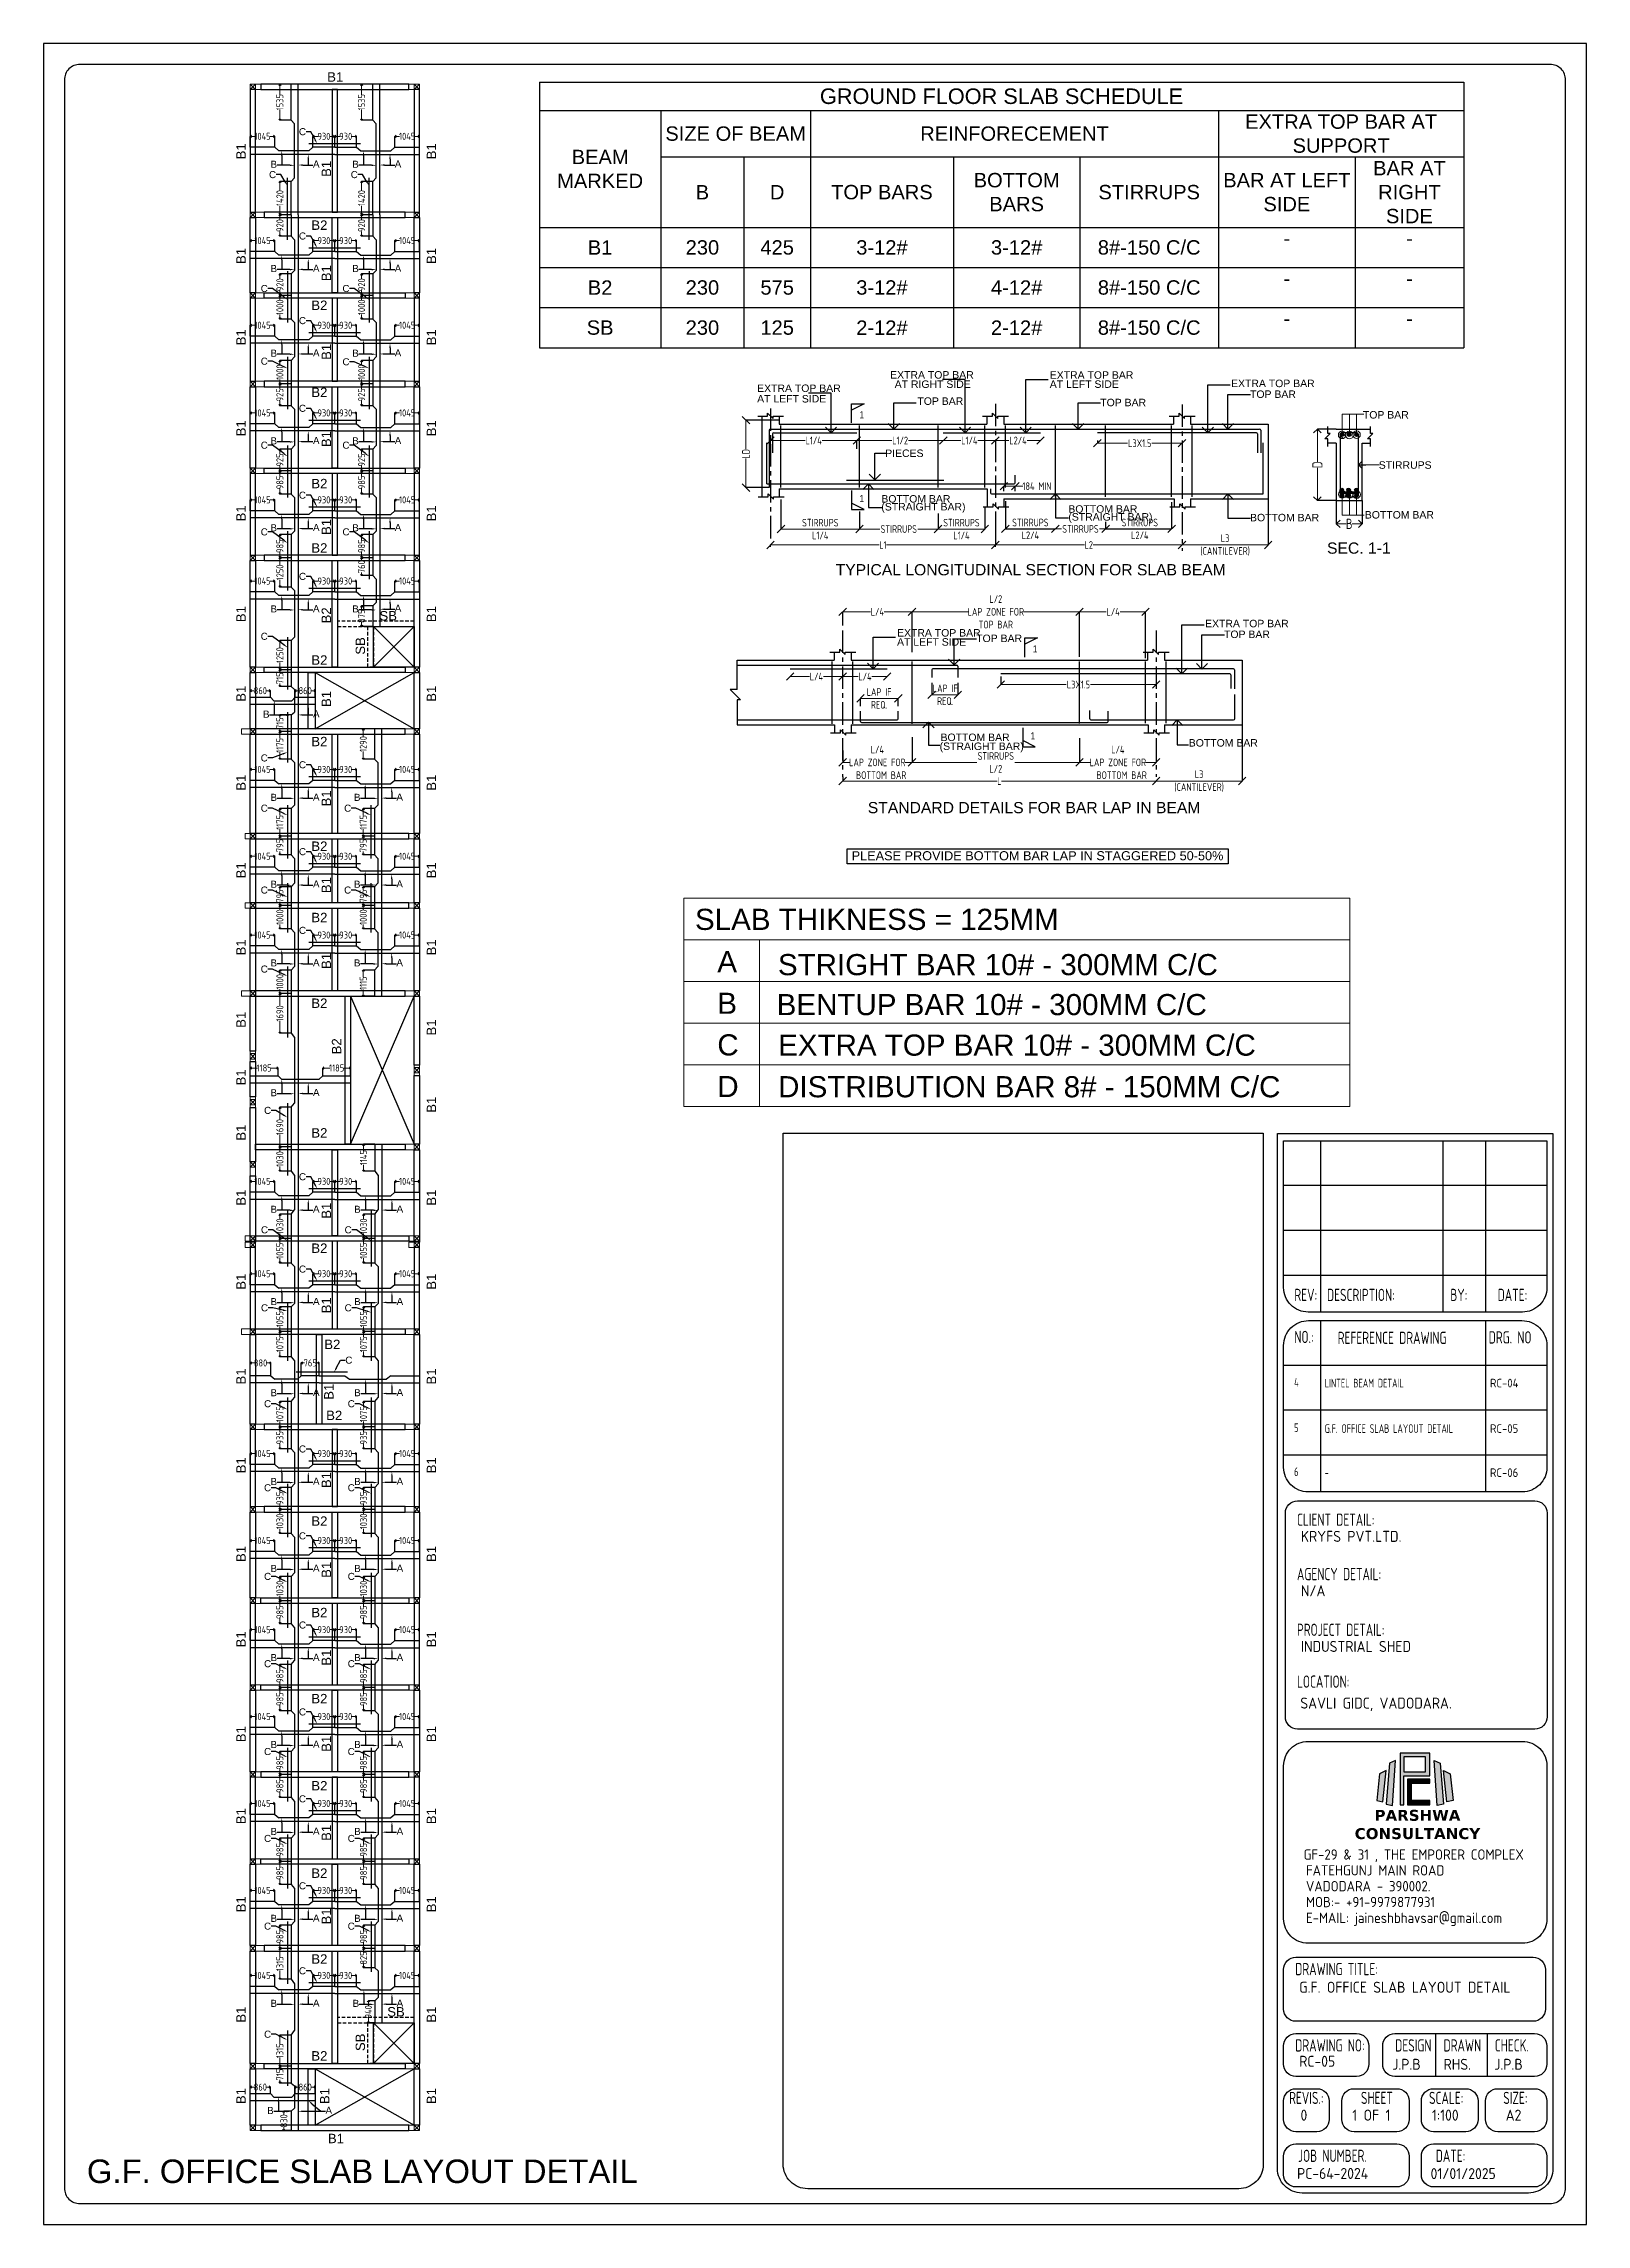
# Model space of a CAD drawing. Header units: inches. Extents: x -605 to 2991212, y -2872845 to 0.
# Drawn here: x 2787228 to 2852874, y -2719745 to -2626902 of the extents above; entities that cross this region are included whole.
import ezdxf
from ezdxf import colors
from ezdxf.entities.mleader import LeaderData, LeaderLine
from ezdxf.enums import TextEntityAlignment as Align
from ezdxf.math import Vec2, Vec3

# ---------------------------------------------------------------- set-up
doc = ezdxf.new("R2010")
doc.units = ezdxf.units.IN
doc.header["$LTSCALE"] = 600
doc.header["$MEASUREMENT"] = 0
doc.linetypes.add('CENTER', pattern=[2, 1.25, -0.25, 0.25, -0.25])
doc.linetypes.add('DASHED2', pattern=[0.375, 0.25, -0.125])
for name, color, linetype, lineweight in [('beam', 2, 'Continuous', 13), ('BLOCK', 7, 'Continuous', 30), ('ELE', 30, 'Continuous', 18), ('L4', 4, 'Continuous', 30), ('PV_MASONRY', 10, 'Continuous', 0), ('rDIMension', 1, 'Continuous', 18), ('rRCC 1', 3, 'Continuous', 25), ('rRCC 2', 40, 'Continuous', 15), ('rREINF 1', 1, 'Continuous', 25), ('rREINF 2', 4, 'Continuous', 25), ('rSHEET', 2, 'Continuous', 30), ('TAG', 132, 'Continuous', 0), ('TEXT6', 6, 'Continuous', 50)]:
    doc.layers.add(name, color=color, linetype=linetype, lineweight=lineweight)
doc.layers.add('RC BEAM', color=130, linetype='Continuous')
doc.layers.add('see level', color=2, linetype='Continuous')
doc.styles.add('DIM', font='geniso.shx', dxfattribs={"width": 0.85})
doc.styles.add('ROMANS', font='arial.ttf')
doc.styles.get("Standard").update_dxf_attribs({"font": 'arial.ttf'})
doc.styles.add('style1', font='arial.ttf', dxfattribs={"height": 8})
doc.styles.add('style3', font='arial.ttf')
doc.styles.add('TEXT3', font='geniso.shx')
doc.styles.add('TEXT3 0.75NA', font='geniso.shx', dxfattribs={"width": 0.75})
doc.dimstyles.new('ST-100', dxfattribs={"dimscale": 100, "dimtxt": 2.5, "dimasz": 2, "dimexe": 0.18, "dimexo": 0.0625, "dimgap": 0.2, "dimtad": 0, "dimdec": 0, "dimzin": 0, "dimdsep": 46, "dimtxsty": 'DIM', "dimblk": 'OPEN90', "dimcen": 0.09, "dimclrd": 256, "dimclrt": 7, "dimadec": 0, "dimazin": 0, "dimtfac": 1, "dimtdec": 0, "dimtofl": 0, "dimtmove": 0, "dimatfit": 3, "dimldrblk": 'OPEN90', "dimfxl": 1, "dimtolj": 1, "dimtzin": 0, "dimlwd": -1, "dimarcsym": 0})
doc.dimstyles.new('ST-50', dxfattribs={"dimscale": 100, "dimtxt": 2.5, "dimasz": 2, "dimexe": 0.18, "dimexo": 0.0625, "dimgap": 0.2, "dimtad": 0, "dimdec": 0, "dimlfac": 0.5, "dimzin": 0, "dimdsep": 46, "dimtxsty": 'DIM', "dimblk": 'OPEN90', "dimcen": 0.09, "dimclrd": 256, "dimclrt": 7, "dimadec": 0, "dimazin": 0, "dimtfac": 1, "dimtdec": 0, "dimtofl": 0, "dimtmove": 0, "dimatfit": 3, "dimldrblk": 'OPEN90', "dimfxl": 1, "dimtolj": 1, "dimtzin": 0, "dimlwd": -1, "dimarcsym": 0})

msp = doc.modelspace()

# ---------------------------------------------------------------- texts
at = {"layer": 'rRCC 2'}
for s, p in [('B1', (2799635.6, -2628321.5)), ('B2', (2798961.8, -2634631.2)), ('B2', (2798961.8, -2638042.2)), ('B2', (2798961.8, -2641748.9)), ('B2', (2798961.8, -2645633)), ('B2', (2798961.8, -2648373.6)), ('SB', (2801890, -2651260.2)), ('B2', (2798961.8, -2653145)), ('B2', (2798961.8, -2656615.1)), ('B2', (2798961.8, -2661071)), ('B2', (2798961.8, -2664107.4)), ('B2', (2798961.8, -2667754.9)), ('B2', (2798961.8, -2673275.6)), ('B2', (2798961.8, -2678184.9)), ('B2', (2799512.4, -2682280.9)), ('B2', (2799592.7, -2685302.6)), ('B2', (2798961.8, -2689802.9)), ('B2', (2798961.8, -2693697.1)), ('B2', (2798961.8, -2697361.9)), ('B2', (2798961.8, -2701070.8)), ('B2', (2798961.8, -2704792.5)), ('B2', (2798961.8, -2708447.2)), ('SB', (2802221.7, -2710694.7)), ('B2', (2798961.8, -2712570.6)), ('B1', (2799665.9, -2716088.4))]:
    msp.add_text(s, height=400, dxfattribs=at).set_placement(p, align=Align.MIDDLE_CENTER)
for s, p in [('B1', (2795625.3, -2631485.7)), ('B1', (2799256.1, -2632234.8)), ('B1', (2803730, -2631485.7)), ('B1', (2795625.3, -2635941.9)), ('B1', (2803730, -2635941.9)), ('B1', (2799256.1, -2636676.4)), ('B1', (2795625.3, -2639403)), ('B1', (2803730, -2639403)), ('B1', (2799256.1, -2640026.4)), ('B1', (2795625.3, -2643278.7)), ('B1', (2803730, -2643278.7)), ('B1', (2799256.1, -2643739.8)), ('B1', (2795625.3, -2646902)), ('B1', (2803730, -2646902)), ('B1', (2799256.1, -2647479.3)), ('B1', (2795625.3, -2651192.3)), ('B2', (2799256.1, -2651244.7)), ('B1', (2803730, -2651192.3)), ('SB', (2800704.3, -2652544.8)), ('B1', (2795625.3, -2654581.3)), ('B1', (2803730, -2654581.3)), ('B1', (2799256.1, -2654802.4)), ('B1', (2795625.3, -2658366.9)), ('B1', (2803730, -2658366.9)), ('B1', (2799256.1, -2659035.3)), ('B1', (2795625.3, -2662098.4)), ('B1', (2803730, -2662098.4)), ('B1', (2799256.1, -2662728.6)), ('B1', (2795625.3, -2665379.2)), ('B1', (2803730, -2665379.2)), ('B1', (2799256.1, -2665958.4)), ('B1', (2795625.3, -2668461.7)), ('B1', (2803730, -2668788.6)), ('B2', (2799692.3, -2669591.4)), ('B1', (2795625.3, -2670913.3)), ('B1', (2803730, -2672076.8)), ('B1', (2795625.3, -2673264)), ('B1', (2795625.3, -2676032.9)), ('B1', (2803730, -2676032.9)), ('B1', (2799256.1, -2676589.2)), ('B1', (2795625.3, -2679609.3)), ('B1', (2803730, -2679609.3)), ('B1', (2799256.1, -2680614.3)), ('B1', (2795625.3, -2683647.3)), ('B1', (2799363.6, -2684294.5)), ('B1', (2803730, -2683647.3)), ('B1', (2795625.3, -2687425.6)), ('B1', (2799256.1, -2688056.9)), ('B1', (2803730, -2687425.6)), ('B1', (2795625.3, -2691204)), ('B1', (2803730, -2691204)), ('B1', (2799256.1, -2691879.4)), ('B1', (2795625.3, -2694838.1)), ('B1', (2803730, -2694838.1)), ('B1', (2799256.1, -2695618.9)), ('B1', (2795625.3, -2698876.1)), ('B1', (2803730, -2698876.1)), ('B1', (2799256.1, -2699285.6)), ('B1', (2795625.3, -2702366)), ('B1', (2803730, -2702366)), ('B1', (2799256.1, -2703077)), ('B1', (2795625.3, -2706115.5)), ('B1', (2799256.1, -2706634.7)), ('B1', (2803730, -2706115.5)), ('B1', (2795625.3, -2710813.2)), ('B1', (2803730, -2710813.2)), ('SB', (2800704.3, -2711993.8)), ('B1', (2795625.3, -2714283.3)), ('B1', (2799188.7, -2714283.3)), ('B1', (2803730, -2714283.3))]:
    msp.add_text(s, height=400, rotation=90, dxfattribs=at).set_placement(p, align=Align.MIDDLE_CENTER)
msp.add_text('G.F. OFFICE SLAB LAYOUT DETAIL', height=1000, dxfattribs=at).set_placement((2789067.9, -2717984.1))
at = {"layer": 'rSHEET', "style": 'TEXT3 0.75NA', "width": 0.75}
for s, height, p in [('REV:', 520.99, (2840449.3, -2680434.4)), ('DESCRIPTION:', 520.985, (2841838.1, -2680434.4)), ('BY:', 520.99, (2847084.2, -2680434.4)), ('DATE:', 520.99, (2849099.6, -2680434.4)), ('NO.:', 520.99, (2840449.3, -2682224.5)), ('REFERENCE DRAWING', 520.985, (2842294, -2682262.5)), ('DRG. NO', 520.99, (2848719.6, -2682243.4)), ('5', 368.4, (2840439, -2686011.3)), ('G.F. OFFICE SLAB LAYOUT DETAIL', 368.374, (2841740.2, -2686048.7)), ('6', 368.4, (2840439, -2687888.2)), ('-', 368.4, (2841740.2, -2687925.6)), ('CLIENT DETAIL:', 520.985, (2840560, -2690005)), ('AGENCY DETAIL:', 520.985, (2840560, -2692320.9)), ('PROJECT DETAIL:', 520.985, (2840560, -2694691.3)), ('LOCATION:', 520.99, (2840560, -2696898.2)), ('DRAWING TITLE:', 520.985, (2840487.1, -2709135.8)), ('DRAWING NO:', 520.985, (2840487.1, -2712385.3)), ('DESIGN', 520.99, (2844739.2, -2712385.3)), ('DRAWN', 520.99, (2846798.1, -2712385.3)), ('CHECK.', 520.99, (2848976.5, -2712385.3)), ('REVIS.:', 520.99, (2840226.2, -2714621.2)), ('SHEET', 520.99, (2843280.5, -2714621.2)), ('SCALE:', 520.99, (2846178.9, -2714621.2)), ('SIZE:', 520.99, (2849337, -2714621.2)), ('JOB NUMBER.', 520.985, (2840604.9, -2717086.3)), ('DATE:', 520.99, (2846466, -2717086.3))]:
    msp.add_text(s, height=height, dxfattribs=at).set_placement(p)
at = {"layer": 'rSHEET', "color": 1, "style": 'TEXT3 0.75NA', "width": 0.75}
for s, height, p in [('4', 368.4, (2840439, -2684075.7)), ('LINTEL BEAM DETAIL', 368.374, (2841740.2, -2684113.1))]:
    msp.add_text(s, height=height, dxfattribs=at).set_placement(p)
at = {"layer": 'rSHEET', "color": 1, "style": 'TEXT3 0.75NA'}
msp.add_text('RC-04', height=368.37, dxfattribs=at).set_placement((2848773.5, -2684113.1))
at = {"layer": 'rSHEET'}
for s, height, style, p in [('RC-05', 368.37, 'TEXT3 0.75NA', (2848773.5, -2686048.7)), ('RC-06', 368.37, 'TEXT3 0.75NA', (2848773.5, -2687925.6)), ('KRYFS PVT.LTD.', 468.887, 'TEXT3', (2840725.9, -2690688.6)), ('N/A', 468.89, 'TEXT3', (2840725.9, -2693004.6)), ('INDUSTRIAL SHED', 468.887, 'TEXT3', (2840725.9, -2695375)), ('SAVLI GIDC, VADODARA.', 468.887, 'TEXT3', (2840703.3, -2697786.6)), ('G.F. OFFICE SLAB LAYOUT DETAIL', 468.887, 'TEXT3', (2840653.1, -2709883.7)), ('RC-05', 468.89, 'TEXT3', (2840653.1, -2713035.7)), ('J.P.B', 468.89, 'TEXT3', (2844618.5, -2713164.7)), ('RHS.', 468.89, 'TEXT3', (2846797.7, -2713164.7)), ('J.P.B', 468.89, 'TEXT3', (2848960.1, -2713164.7)), ('0', 468.9, 'TEXT3', (2840709.8, -2715330.1)), ('1 OF 1', 468.89, 'TEXT3', (2842913.8, -2715330.1)), ('1:100', 468.89, 'TEXT3', (2846303.5, -2715330.1)), ('A2', 468.89, 'TEXT3', (2849442.2, -2715330.1)), ('PC-64-2024', 468.89, 'TEXT3', (2840565.2, -2717811.3)), ('01/01/2025', 468.89, 'TEXT3', (2846244.5, -2717817.6))]:
    msp.add_text(s, height=height, dxfattribs=dict(at, style=style)).set_placement(p)
at = {"layer": 'rSHEET', "lineweight": 13, "style": 'TEXT3'}
for s, p in [('GF-29 & 31 , THE EMPORER COMPLEX', (2840842.6, -2704218.9)), ('FATEHGUNJ MAIN ROAD', (2840943.6, -2704892.7)), ('VADODARA - 390002.', (2840943.6, -2705566.5)), ('MOB:- +91-9979877931', (2840943.6, -2706240.2)), ('E-MAIL: jaineshbhavsar@gmail.com', (2840943.6, -2706914))]:
    msp.add_text(s, height=438.961, dxfattribs=at).set_placement(p)
at = {"layer": 'TAG', "color": 3, "style": 'style3'}
for s, p in [('SLAB THIKNESS = 125MM', (2814945.3, -2664635.8)), ('A', (2815894.7, -2666435.7)), ('STRIGHT BAR 10# - 300MM C/C', (2818472.9, -2666563.4)), ('B', (2815894.7, -2668207.9)), ('BENTUP BAR 10# - 300MM C/C', (2818420.1, -2668264.6)), ('C', (2815894.7, -2669980.1)), ('EXTRA TOP BAR 10# - 300MM C/C', (2818480.7, -2669989.1)), ('D', (2815894.7, -2671752.2)), ('DISTRIBUTION BAR 8# - 150MM C/C', (2818480.7, -2671761.3))]:
    msp.add_text(s, height=900, dxfattribs=at).set_placement(p)

# ---------------------------------------------------------------- blocks, each defined once
blk = doc.blocks.new('_Open90')
at = {"color": 0, "linetype": 'ByBlock', "lineweight": -2}
for p, q in [((0, 0), (-1, 0)), ((-0.5, 0.5), (0, 0)), ((0, 0), (-0.5, -0.5))]:
    blk.add_line(p, q, dxfattribs=at)
blk = doc.blocks.new('*D2302')
at = {"layer": 'Defpoints', "color": 0}
for p in [(2797756, -2628632), (2797281, -2630166), (2797756, -2630166)]:
    blk.add_point(p, dxfattribs=at)
at = {"layer": 'rDIMension', "color": 0, "linetype": 'ByBlock', "lineweight": -2}
for p, q in [((2797756, -2628632), (2797281, -2628632)), ((2797756, -2630166), (2797281, -2630166))]:
    blk.add_line(p, q, dxfattribs=at)
at = {"layer": 'rDIMension'}
for p, q in [((2797281, -2628732), (2797281, -2629086)), ((2797281, -2630066), (2797281, -2629712))]:
    blk.add_line(p, q, dxfattribs=at)
at = {"layer": 'rDIMension', "xscale": 100, "yscale": 100, "zscale": 100}
for p, rotation in [((2797281, -2628632), 90), ((2797281, -2630166), 270)]:
    blk.add_blockref('_Open90', p, dxfattribs=dict(at, rotation=rotation))
at = {"layer": 'rDIMension', "color": 7, "insert": (2797281, -2629399), "char_height": 300, "attachment_point": 5, "rotation": 90, "style": 'DIM'}
blk.add_mtext('\\A1;1535', dxfattribs=at)
blk = doc.blocks.new('*D2303')
at = {"layer": 'Defpoints', "color": 0}
for p in [(2797756, -2632767), (2797281, -2634187), (2797756, -2634187)]:
    blk.add_point(p, dxfattribs=at)
at = {"layer": 'rDIMension', "color": 0, "linetype": 'ByBlock', "lineweight": -2}
for p, q in [((2797756, -2632767), (2797281, -2632767)), ((2797756, -2634187), (2797281, -2634187))]:
    blk.add_line(p, q, dxfattribs=at)
at = {"layer": 'rDIMension'}
for p, q in [((2797281, -2632867), (2797281, -2633151)), ((2797281, -2634087), (2797281, -2633803))]:
    blk.add_line(p, q, dxfattribs=at)
at = {"layer": 'rDIMension', "xscale": 100, "yscale": 100, "zscale": 100}
for p, rotation in [((2797281, -2632767), 90), ((2797281, -2634187), 270)]:
    blk.add_blockref('_Open90', p, dxfattribs=dict(at, rotation=rotation))
at = {"layer": 'rDIMension', "color": 7, "insert": (2797281, -2633477), "char_height": 300, "attachment_point": 5, "rotation": 90, "style": 'DIM'}
blk.add_mtext('\\A1;1420', dxfattribs=at)
blk = doc.blocks.new('*D2304')
at = {"layer": 'Defpoints', "color": 0}
for p in [(2796018, -2630850), (2796018, -2631317), (2797063, -2631317)]:
    blk.add_point(p, dxfattribs=at)
at = {"layer": 'rDIMension', "color": 0, "linetype": 'ByBlock', "lineweight": -2}
for p, q in [((2796018, -2631317), (2796018, -2630850)), ((2797063, -2631317), (2797063, -2630850))]:
    blk.add_line(p, q, dxfattribs=at)
at = {"layer": 'rDIMension'}
for p, q in [((2796118, -2630850), (2796215, -2630850)), ((2796963, -2630850), (2796867, -2630850))]:
    blk.add_line(p, q, dxfattribs=at)
at = {"layer": 'rDIMension', "xscale": 100, "yscale": 100, "zscale": 100, "rotation": 180}
blk.add_blockref('_Open90', (2796018, -2630850), dxfattribs=at)
at = {"layer": 'rDIMension', "xscale": 100, "yscale": 100, "zscale": 100}
blk.add_blockref('_Open90', (2797063, -2630850), dxfattribs=at)
at = {"layer": 'rDIMension', "color": 7, "insert": (2796541, -2630850), "char_height": 300, "attachment_point": 5, "style": 'DIM'}
blk.add_mtext('\\A1;1045', dxfattribs=at)
blk = doc.blocks.new('*D2305')
at = {"layer": 'Defpoints', "color": 0}
for p in [(2799618, -2630850), (2798688, -2631317), (2799618, -2631317)]:
    blk.add_point(p, dxfattribs=at)
at = {"layer": 'rDIMension', "color": 0, "linetype": 'ByBlock', "lineweight": -2}
for p, q in [((2798688, -2631317), (2798688, -2630850)), ((2799618, -2631317), (2799618, -2630850))]:
    blk.add_line(p, q, dxfattribs=at)
at = {"layer": 'rDIMension'}
for p, q in [((2798788, -2630850), (2798904, -2630850)), ((2799518, -2630850), (2799403, -2630850))]:
    blk.add_line(p, q, dxfattribs=at)
at = {"layer": 'rDIMension', "xscale": 100, "yscale": 100, "zscale": 100, "rotation": 180}
blk.add_blockref('_Open90', (2798688, -2630850), dxfattribs=at)
at = {"layer": 'rDIMension', "xscale": 100, "yscale": 100, "zscale": 100}
blk.add_blockref('_Open90', (2799618, -2630850), dxfattribs=at)
at = {"layer": 'rDIMension', "color": 7, "insert": (2799153, -2630850), "char_height": 300, "attachment_point": 5, "style": 'DIM'}
blk.add_mtext('\\A1;930', dxfattribs=at)
blk = doc.blocks.new('*D2306')
at = {"layer": 'Defpoints', "color": 0}
for p in [(2803218, -2630850), (2802173, -2631317), (2803218, -2631317)]:
    blk.add_point(p, dxfattribs=at)
at = {"layer": 'rDIMension', "color": 0, "linetype": 'ByBlock', "lineweight": -2}
for p, q in [((2802173, -2631317), (2802173, -2630850)), ((2803218, -2631317), (2803218, -2630850))]:
    blk.add_line(p, q, dxfattribs=at)
at = {"layer": 'rDIMension'}
for p, q in [((2802273, -2630850), (2802370, -2630850)), ((2803118, -2630850), (2803022, -2630850))]:
    blk.add_line(p, q, dxfattribs=at)
at = {"layer": 'rDIMension', "xscale": 100, "yscale": 100, "zscale": 100, "rotation": 180}
blk.add_blockref('_Open90', (2802173, -2630850), dxfattribs=at)
at = {"layer": 'rDIMension', "xscale": 100, "yscale": 100, "zscale": 100}
blk.add_blockref('_Open90', (2803218, -2630850), dxfattribs=at)
at = {"layer": 'rDIMension', "color": 7, "insert": (2802696, -2630850), "char_height": 300, "attachment_point": 5, "style": 'DIM'}
blk.add_mtext('\\A1;1045', dxfattribs=at)
blk = doc.blocks.new('*D2307')
at = {"layer": 'Defpoints', "color": 0}
for p in [(2799618, -2630850), (2799618, -2631317), (2800548, -2631317)]:
    blk.add_point(p, dxfattribs=at)
at = {"layer": 'rDIMension', "color": 0, "linetype": 'ByBlock', "lineweight": -2}
for p, q in [((2799618, -2631317), (2799618, -2630850)), ((2800548, -2631317), (2800548, -2630850))]:
    blk.add_line(p, q, dxfattribs=at)
at = {"layer": 'rDIMension'}
for p, q in [((2799718, -2630850), (2799833, -2630850)), ((2800448, -2630850), (2800333, -2630850))]:
    blk.add_line(p, q, dxfattribs=at)
at = {"layer": 'rDIMension', "xscale": 100, "yscale": 100, "zscale": 100, "rotation": 180}
blk.add_blockref('_Open90', (2799618, -2630850), dxfattribs=at)
at = {"layer": 'rDIMension', "xscale": 100, "yscale": 100, "zscale": 100}
blk.add_blockref('_Open90', (2800548, -2630850), dxfattribs=at)
at = {"layer": 'rDIMension', "color": 7, "insert": (2800083, -2630850), "char_height": 300, "attachment_point": 5, "style": 'DIM'}
blk.add_mtext('\\A1;930', dxfattribs=at)
blk = doc.blocks.new('*D2308')
at = {"layer": 'Defpoints', "color": 0}
for p in [(2801234, -2628632), (2800759, -2630166), (2801234, -2630166)]:
    blk.add_point(p, dxfattribs=at)
at = {"layer": 'rDIMension', "color": 0, "linetype": 'ByBlock', "lineweight": -2}
for p, q in [((2801234, -2628632), (2800759, -2628632)), ((2801234, -2630166), (2800759, -2630166))]:
    blk.add_line(p, q, dxfattribs=at)
at = {"layer": 'rDIMension'}
for p, q in [((2800759, -2628732), (2800759, -2629086)), ((2800759, -2630066), (2800759, -2629712))]:
    blk.add_line(p, q, dxfattribs=at)
at = {"layer": 'rDIMension', "xscale": 100, "yscale": 100, "zscale": 100}
for p, rotation in [((2800759, -2628632), 90), ((2800759, -2630166), 270)]:
    blk.add_blockref('_Open90', p, dxfattribs=dict(at, rotation=rotation))
at = {"layer": 'rDIMension', "color": 7, "insert": (2800759, -2629399), "char_height": 300, "attachment_point": 5, "rotation": 90, "style": 'DIM'}
blk.add_mtext('\\A1;1535', dxfattribs=at)
blk = doc.blocks.new('*D2309')
at = {"layer": 'Defpoints', "color": 0}
for p in [(2796018, -2635290), (2796018, -2635757), (2797063, -2635757)]:
    blk.add_point(p, dxfattribs=at)
at = {"layer": 'rDIMension', "color": 0, "linetype": 'ByBlock', "lineweight": -2}
for p, q in [((2796018, -2635757), (2796018, -2635290)), ((2797063, -2635757), (2797063, -2635290))]:
    blk.add_line(p, q, dxfattribs=at)
at = {"layer": 'rDIMension'}
for p, q in [((2796118, -2635290), (2796215, -2635290)), ((2796963, -2635290), (2796867, -2635290))]:
    blk.add_line(p, q, dxfattribs=at)
at = {"layer": 'rDIMension', "xscale": 100, "yscale": 100, "zscale": 100, "rotation": 180}
blk.add_blockref('_Open90', (2796018, -2635290), dxfattribs=at)
at = {"layer": 'rDIMension', "xscale": 100, "yscale": 100, "zscale": 100}
blk.add_blockref('_Open90', (2797063, -2635290), dxfattribs=at)
at = {"layer": 'rDIMension', "color": 7, "insert": (2796541, -2635290), "char_height": 300, "attachment_point": 5, "style": 'DIM'}
blk.add_mtext('\\A1;1045', dxfattribs=at)
blk = doc.blocks.new('*D2310')
at = {"layer": 'Defpoints', "color": 0}
for p in [(2798688, -2635757), (2799618, -2635290), (2799618, -2635757)]:
    blk.add_point(p, dxfattribs=at)
at = {"layer": 'rDIMension', "color": 0, "linetype": 'ByBlock', "lineweight": -2}
for p, q in [((2798688, -2635757), (2798688, -2635290)), ((2799618, -2635757), (2799618, -2635290))]:
    blk.add_line(p, q, dxfattribs=at)
at = {"layer": 'rDIMension'}
for p, q in [((2798788, -2635290), (2798904, -2635290)), ((2799518, -2635290), (2799403, -2635290))]:
    blk.add_line(p, q, dxfattribs=at)
at = {"layer": 'rDIMension', "xscale": 100, "yscale": 100, "zscale": 100, "rotation": 180}
blk.add_blockref('_Open90', (2798688, -2635290), dxfattribs=at)
at = {"layer": 'rDIMension', "xscale": 100, "yscale": 100, "zscale": 100}
blk.add_blockref('_Open90', (2799618, -2635290), dxfattribs=at)
at = {"layer": 'rDIMension', "color": 7, "insert": (2799153, -2635290), "char_height": 300, "attachment_point": 5, "style": 'DIM'}
blk.add_mtext('\\A1;930', dxfattribs=at)
blk = doc.blocks.new('*D2311')
at = {"layer": 'Defpoints', "color": 0}
for p in [(2802173, -2635757), (2803218, -2635290), (2803218, -2635757)]:
    blk.add_point(p, dxfattribs=at)
at = {"layer": 'rDIMension', "color": 0, "linetype": 'ByBlock', "lineweight": -2}
for p, q in [((2802173, -2635757), (2802173, -2635290)), ((2803218, -2635757), (2803218, -2635290))]:
    blk.add_line(p, q, dxfattribs=at)
at = {"layer": 'rDIMension'}
for p, q in [((2802273, -2635290), (2802370, -2635290)), ((2803118, -2635290), (2803022, -2635290))]:
    blk.add_line(p, q, dxfattribs=at)
at = {"layer": 'rDIMension', "xscale": 100, "yscale": 100, "zscale": 100, "rotation": 180}
blk.add_blockref('_Open90', (2802173, -2635290), dxfattribs=at)
at = {"layer": 'rDIMension', "xscale": 100, "yscale": 100, "zscale": 100}
blk.add_blockref('_Open90', (2803218, -2635290), dxfattribs=at)
at = {"layer": 'rDIMension', "color": 7, "insert": (2802696, -2635290), "char_height": 300, "attachment_point": 5, "style": 'DIM'}
blk.add_mtext('\\A1;1045', dxfattribs=at)
blk = doc.blocks.new('*D2312')
at = {"layer": 'Defpoints', "color": 0}
for p in [(2799618, -2635290), (2799618, -2635757), (2800548, -2635757)]:
    blk.add_point(p, dxfattribs=at)
at = {"layer": 'rDIMension', "color": 0, "linetype": 'ByBlock', "lineweight": -2}
for p, q in [((2799618, -2635757), (2799618, -2635290)), ((2800548, -2635757), (2800548, -2635290))]:
    blk.add_line(p, q, dxfattribs=at)
at = {"layer": 'rDIMension'}
for p, q in [((2799718, -2635290), (2799833, -2635290)), ((2800448, -2635290), (2800333, -2635290))]:
    blk.add_line(p, q, dxfattribs=at)
at = {"layer": 'rDIMension', "xscale": 100, "yscale": 100, "zscale": 100, "rotation": 180}
blk.add_blockref('_Open90', (2799618, -2635290), dxfattribs=at)
at = {"layer": 'rDIMension', "xscale": 100, "yscale": 100, "zscale": 100}
blk.add_blockref('_Open90', (2800548, -2635290), dxfattribs=at)
at = {"layer": 'rDIMension', "color": 7, "insert": (2800083, -2635290), "char_height": 300, "attachment_point": 5, "style": 'DIM'}
blk.add_mtext('\\A1;930', dxfattribs=at)
blk = doc.blocks.new('*D2313')
at = {"layer": 'Defpoints', "color": 0}
for p in [(2796018, -2638893), (2796018, -2639360), (2797063, -2639360)]:
    blk.add_point(p, dxfattribs=at)
at = {"layer": 'rDIMension', "color": 0, "linetype": 'ByBlock', "lineweight": -2}
for p, q in [((2796018, -2639360), (2796018, -2638893)), ((2797063, -2639360), (2797063, -2638893))]:
    blk.add_line(p, q, dxfattribs=at)
at = {"layer": 'rDIMension'}
for p, q in [((2796118, -2638893), (2796215, -2638893)), ((2796963, -2638893), (2796867, -2638893))]:
    blk.add_line(p, q, dxfattribs=at)
at = {"layer": 'rDIMension', "xscale": 100, "yscale": 100, "zscale": 100, "rotation": 180}
blk.add_blockref('_Open90', (2796018, -2638893), dxfattribs=at)
at = {"layer": 'rDIMension', "xscale": 100, "yscale": 100, "zscale": 100}
blk.add_blockref('_Open90', (2797063, -2638893), dxfattribs=at)
at = {"layer": 'rDIMension', "color": 7, "insert": (2796541, -2638893), "char_height": 300, "attachment_point": 5, "style": 'DIM'}
blk.add_mtext('\\A1;1045', dxfattribs=at)
blk = doc.blocks.new('*D2314')
at = {"layer": 'Defpoints', "color": 0}
for p in [(2798688, -2639360), (2799618, -2638893), (2799618, -2639360)]:
    blk.add_point(p, dxfattribs=at)
at = {"layer": 'rDIMension', "color": 0, "linetype": 'ByBlock', "lineweight": -2}
for p, q in [((2798688, -2639360), (2798688, -2638893)), ((2799618, -2639360), (2799618, -2638893))]:
    blk.add_line(p, q, dxfattribs=at)
at = {"layer": 'rDIMension'}
for p, q in [((2798788, -2638893), (2798904, -2638893)), ((2799518, -2638893), (2799403, -2638893))]:
    blk.add_line(p, q, dxfattribs=at)
at = {"layer": 'rDIMension', "xscale": 100, "yscale": 100, "zscale": 100, "rotation": 180}
blk.add_blockref('_Open90', (2798688, -2638893), dxfattribs=at)
at = {"layer": 'rDIMension', "xscale": 100, "yscale": 100, "zscale": 100}
blk.add_blockref('_Open90', (2799618, -2638893), dxfattribs=at)
at = {"layer": 'rDIMension', "color": 7, "insert": (2799153, -2638893), "char_height": 300, "attachment_point": 5, "style": 'DIM'}
blk.add_mtext('\\A1;930', dxfattribs=at)
blk = doc.blocks.new('*D2315')
at = {"layer": 'Defpoints', "color": 0}
for p in [(2802173, -2639360), (2803218, -2638893), (2803218, -2639360)]:
    blk.add_point(p, dxfattribs=at)
at = {"layer": 'rDIMension', "color": 0, "linetype": 'ByBlock', "lineweight": -2}
for p, q in [((2802173, -2639360), (2802173, -2638893)), ((2803218, -2639360), (2803218, -2638893))]:
    blk.add_line(p, q, dxfattribs=at)
at = {"layer": 'rDIMension'}
for p, q in [((2802273, -2638893), (2802370, -2638893)), ((2803118, -2638893), (2803022, -2638893))]:
    blk.add_line(p, q, dxfattribs=at)
at = {"layer": 'rDIMension', "xscale": 100, "yscale": 100, "zscale": 100, "rotation": 180}
blk.add_blockref('_Open90', (2802173, -2638893), dxfattribs=at)
at = {"layer": 'rDIMension', "xscale": 100, "yscale": 100, "zscale": 100}
blk.add_blockref('_Open90', (2803218, -2638893), dxfattribs=at)
at = {"layer": 'rDIMension', "color": 7, "insert": (2802696, -2638893), "char_height": 300, "attachment_point": 5, "style": 'DIM'}
blk.add_mtext('\\A1;1045', dxfattribs=at)
blk = doc.blocks.new('*D2316')
at = {"layer": 'Defpoints', "color": 0}
for p in [(2799618, -2638893), (2799618, -2639360), (2800548, -2639360)]:
    blk.add_point(p, dxfattribs=at)
at = {"layer": 'rDIMension', "color": 0, "linetype": 'ByBlock', "lineweight": -2}
for p, q in [((2799618, -2639360), (2799618, -2638893)), ((2800548, -2639360), (2800548, -2638893))]:
    blk.add_line(p, q, dxfattribs=at)
at = {"layer": 'rDIMension'}
for p, q in [((2799718, -2638893), (2799833, -2638893)), ((2800448, -2638893), (2800333, -2638893))]:
    blk.add_line(p, q, dxfattribs=at)
at = {"layer": 'rDIMension', "xscale": 100, "yscale": 100, "zscale": 100, "rotation": 180}
blk.add_blockref('_Open90', (2799618, -2638893), dxfattribs=at)
at = {"layer": 'rDIMension', "xscale": 100, "yscale": 100, "zscale": 100}
blk.add_blockref('_Open90', (2800548, -2638893), dxfattribs=at)
at = {"layer": 'rDIMension', "color": 7, "insert": (2800083, -2638893), "char_height": 300, "attachment_point": 5, "style": 'DIM'}
blk.add_mtext('\\A1;930', dxfattribs=at)
blk = doc.blocks.new('*D2317')
at = {"layer": 'Defpoints', "color": 0}
for p in [(2796018, -2642626), (2796018, -2643093), (2797063, -2643093)]:
    blk.add_point(p, dxfattribs=at)
at = {"layer": 'rDIMension', "color": 0, "linetype": 'ByBlock', "lineweight": -2}
for p, q in [((2796018, -2643093), (2796018, -2642626)), ((2797063, -2643093), (2797063, -2642626))]:
    blk.add_line(p, q, dxfattribs=at)
at = {"layer": 'rDIMension'}
for p, q in [((2796118, -2642626), (2796215, -2642626)), ((2796963, -2642626), (2796867, -2642626))]:
    blk.add_line(p, q, dxfattribs=at)
at = {"layer": 'rDIMension', "xscale": 100, "yscale": 100, "zscale": 100, "rotation": 180}
blk.add_blockref('_Open90', (2796018, -2642626), dxfattribs=at)
at = {"layer": 'rDIMension', "xscale": 100, "yscale": 100, "zscale": 100}
blk.add_blockref('_Open90', (2797063, -2642626), dxfattribs=at)
at = {"layer": 'rDIMension', "color": 7, "insert": (2796541, -2642626), "char_height": 300, "attachment_point": 5, "style": 'DIM'}
blk.add_mtext('\\A1;1045', dxfattribs=at)
blk = doc.blocks.new('*D2318')
at = {"layer": 'Defpoints', "color": 0}
for p in [(2798688, -2643093), (2799618, -2642626), (2799618, -2643093)]:
    blk.add_point(p, dxfattribs=at)
at = {"layer": 'rDIMension', "color": 0, "linetype": 'ByBlock', "lineweight": -2}
for p, q in [((2798688, -2643093), (2798688, -2642626)), ((2799618, -2643093), (2799618, -2642626))]:
    blk.add_line(p, q, dxfattribs=at)
at = {"layer": 'rDIMension'}
for p, q in [((2798788, -2642626), (2798904, -2642626)), ((2799518, -2642626), (2799403, -2642626))]:
    blk.add_line(p, q, dxfattribs=at)
at = {"layer": 'rDIMension', "xscale": 100, "yscale": 100, "zscale": 100, "rotation": 180}
blk.add_blockref('_Open90', (2798688, -2642626), dxfattribs=at)
at = {"layer": 'rDIMension', "xscale": 100, "yscale": 100, "zscale": 100}
blk.add_blockref('_Open90', (2799618, -2642626), dxfattribs=at)
at = {"layer": 'rDIMension', "color": 7, "insert": (2799153, -2642626), "char_height": 300, "attachment_point": 5, "style": 'DIM'}
blk.add_mtext('\\A1;930', dxfattribs=at)
blk = doc.blocks.new('*D2319')
at = {"layer": 'Defpoints', "color": 0}
for p in [(2802173, -2643093), (2803218, -2642626), (2803218, -2643093)]:
    blk.add_point(p, dxfattribs=at)
at = {"layer": 'rDIMension', "color": 0, "linetype": 'ByBlock', "lineweight": -2}
for p, q in [((2802173, -2643093), (2802173, -2642626)), ((2803218, -2643093), (2803218, -2642626))]:
    blk.add_line(p, q, dxfattribs=at)
at = {"layer": 'rDIMension'}
for p, q in [((2802273, -2642626), (2802370, -2642626)), ((2803118, -2642626), (2803022, -2642626))]:
    blk.add_line(p, q, dxfattribs=at)
at = {"layer": 'rDIMension', "xscale": 100, "yscale": 100, "zscale": 100, "rotation": 180}
blk.add_blockref('_Open90', (2802173, -2642626), dxfattribs=at)
at = {"layer": 'rDIMension', "xscale": 100, "yscale": 100, "zscale": 100}
blk.add_blockref('_Open90', (2803218, -2642626), dxfattribs=at)
at = {"layer": 'rDIMension', "color": 7, "insert": (2802696, -2642626), "char_height": 300, "attachment_point": 5, "style": 'DIM'}
blk.add_mtext('\\A1;1045', dxfattribs=at)
blk = doc.blocks.new('*D2320')
at = {"layer": 'Defpoints', "color": 0}
for p in [(2799618, -2642626), (2799618, -2643093), (2800548, -2643093)]:
    blk.add_point(p, dxfattribs=at)
at = {"layer": 'rDIMension', "color": 0, "linetype": 'ByBlock', "lineweight": -2}
for p, q in [((2799618, -2643093), (2799618, -2642626)), ((2800548, -2643093), (2800548, -2642626))]:
    blk.add_line(p, q, dxfattribs=at)
at = {"layer": 'rDIMension'}
for p, q in [((2799718, -2642626), (2799833, -2642626)), ((2800448, -2642626), (2800333, -2642626))]:
    blk.add_line(p, q, dxfattribs=at)
at = {"layer": 'rDIMension', "xscale": 100, "yscale": 100, "zscale": 100, "rotation": 180}
blk.add_blockref('_Open90', (2799618, -2642626), dxfattribs=at)
at = {"layer": 'rDIMension', "xscale": 100, "yscale": 100, "zscale": 100}
blk.add_blockref('_Open90', (2800548, -2642626), dxfattribs=at)
at = {"layer": 'rDIMension', "color": 7, "insert": (2800083, -2642626), "char_height": 300, "attachment_point": 5, "style": 'DIM'}
blk.add_mtext('\\A1;930', dxfattribs=at)
blk = doc.blocks.new('*D2321')
at = {"layer": 'Defpoints', "color": 0}
for p in [(2796018, -2646326), (2796018, -2646793), (2797063, -2646793)]:
    blk.add_point(p, dxfattribs=at)
at = {"layer": 'rDIMension', "color": 0, "linetype": 'ByBlock', "lineweight": -2}
for p, q in [((2796018, -2646793), (2796018, -2646326)), ((2797063, -2646793), (2797063, -2646326))]:
    blk.add_line(p, q, dxfattribs=at)
at = {"layer": 'rDIMension'}
for p, q in [((2796118, -2646326), (2796215, -2646326)), ((2796963, -2646326), (2796867, -2646326))]:
    blk.add_line(p, q, dxfattribs=at)
at = {"layer": 'rDIMension', "xscale": 100, "yscale": 100, "zscale": 100, "rotation": 180}
blk.add_blockref('_Open90', (2796018, -2646326), dxfattribs=at)
at = {"layer": 'rDIMension', "xscale": 100, "yscale": 100, "zscale": 100}
blk.add_blockref('_Open90', (2797063, -2646326), dxfattribs=at)
at = {"layer": 'rDIMension', "color": 7, "insert": (2796541, -2646326), "char_height": 300, "attachment_point": 5, "style": 'DIM'}
blk.add_mtext('\\A1;1045', dxfattribs=at)
blk = doc.blocks.new('*D2322')
at = {"layer": 'Defpoints', "color": 0}
for p in [(2798688, -2646793), (2799618, -2646326), (2799618, -2646793)]:
    blk.add_point(p, dxfattribs=at)
at = {"layer": 'rDIMension', "color": 0, "linetype": 'ByBlock', "lineweight": -2}
for p, q in [((2798688, -2646793), (2798688, -2646326)), ((2799618, -2646793), (2799618, -2646326))]:
    blk.add_line(p, q, dxfattribs=at)
at = {"layer": 'rDIMension'}
for p, q in [((2798788, -2646326), (2798904, -2646326)), ((2799518, -2646326), (2799403, -2646326))]:
    blk.add_line(p, q, dxfattribs=at)
at = {"layer": 'rDIMension', "xscale": 100, "yscale": 100, "zscale": 100, "rotation": 180}
blk.add_blockref('_Open90', (2798688, -2646326), dxfattribs=at)
at = {"layer": 'rDIMension', "xscale": 100, "yscale": 100, "zscale": 100}
blk.add_blockref('_Open90', (2799618, -2646326), dxfattribs=at)
at = {"layer": 'rDIMension', "color": 7, "insert": (2799153, -2646326), "char_height": 300, "attachment_point": 5, "style": 'DIM'}
blk.add_mtext('\\A1;930', dxfattribs=at)
blk = doc.blocks.new('*D2323')
at = {"layer": 'Defpoints', "color": 0}
for p in [(2802173, -2646793), (2803218, -2646326), (2803218, -2646793)]:
    blk.add_point(p, dxfattribs=at)
at = {"layer": 'rDIMension', "color": 0, "linetype": 'ByBlock', "lineweight": -2}
for p, q in [((2802173, -2646793), (2802173, -2646326)), ((2803218, -2646793), (2803218, -2646326))]:
    blk.add_line(p, q, dxfattribs=at)
at = {"layer": 'rDIMension'}
for p, q in [((2802273, -2646326), (2802370, -2646326)), ((2803118, -2646326), (2803022, -2646326))]:
    blk.add_line(p, q, dxfattribs=at)
at = {"layer": 'rDIMension', "xscale": 100, "yscale": 100, "zscale": 100, "rotation": 180}
blk.add_blockref('_Open90', (2802173, -2646326), dxfattribs=at)
at = {"layer": 'rDIMension', "xscale": 100, "yscale": 100, "zscale": 100}
blk.add_blockref('_Open90', (2803218, -2646326), dxfattribs=at)
at = {"layer": 'rDIMension', "color": 7, "insert": (2802696, -2646326), "char_height": 300, "attachment_point": 5, "style": 'DIM'}
blk.add_mtext('\\A1;1045', dxfattribs=at)
blk = doc.blocks.new('*D2324')
at = {"layer": 'Defpoints', "color": 0}
for p in [(2799618, -2646326), (2799618, -2646793), (2800548, -2646793)]:
    blk.add_point(p, dxfattribs=at)
at = {"layer": 'rDIMension', "color": 0, "linetype": 'ByBlock', "lineweight": -2}
for p, q in [((2799618, -2646793), (2799618, -2646326)), ((2800548, -2646793), (2800548, -2646326))]:
    blk.add_line(p, q, dxfattribs=at)
at = {"layer": 'rDIMension'}
for p, q in [((2799718, -2646326), (2799833, -2646326)), ((2800448, -2646326), (2800333, -2646326))]:
    blk.add_line(p, q, dxfattribs=at)
at = {"layer": 'rDIMension', "xscale": 100, "yscale": 100, "zscale": 100, "rotation": 180}
blk.add_blockref('_Open90', (2799618, -2646326), dxfattribs=at)
at = {"layer": 'rDIMension', "xscale": 100, "yscale": 100, "zscale": 100}
blk.add_blockref('_Open90', (2800548, -2646326), dxfattribs=at)
at = {"layer": 'rDIMension', "color": 7, "insert": (2800083, -2646326), "char_height": 300, "attachment_point": 5, "style": 'DIM'}
blk.add_mtext('\\A1;930', dxfattribs=at)
blk = doc.blocks.new('*D2325')
at = {"layer": 'Defpoints', "color": 0}
for p in [(2796018, -2649781), (2796018, -2650248), (2797063, -2650248)]:
    blk.add_point(p, dxfattribs=at)
at = {"layer": 'rDIMension', "color": 0, "linetype": 'ByBlock', "lineweight": -2}
for p, q in [((2796018, -2650248), (2796018, -2649781)), ((2797063, -2650248), (2797063, -2649781))]:
    blk.add_line(p, q, dxfattribs=at)
at = {"layer": 'rDIMension'}
for p, q in [((2796118, -2649781), (2796215, -2649781)), ((2796963, -2649781), (2796867, -2649781))]:
    blk.add_line(p, q, dxfattribs=at)
at = {"layer": 'rDIMension', "xscale": 100, "yscale": 100, "zscale": 100, "rotation": 180}
blk.add_blockref('_Open90', (2796018, -2649781), dxfattribs=at)
at = {"layer": 'rDIMension', "xscale": 100, "yscale": 100, "zscale": 100}
blk.add_blockref('_Open90', (2797063, -2649781), dxfattribs=at)
at = {"layer": 'rDIMension', "color": 7, "insert": (2796541, -2649781), "char_height": 300, "attachment_point": 5, "style": 'DIM'}
blk.add_mtext('\\A1;1045', dxfattribs=at)
blk = doc.blocks.new('*D2326')
at = {"layer": 'Defpoints', "color": 0}
for p in [(2798688, -2650248), (2799618, -2649781), (2799618, -2650248)]:
    blk.add_point(p, dxfattribs=at)
at = {"layer": 'rDIMension', "color": 0, "linetype": 'ByBlock', "lineweight": -2}
for p, q in [((2798688, -2650248), (2798688, -2649781)), ((2799618, -2650248), (2799618, -2649781))]:
    blk.add_line(p, q, dxfattribs=at)
at = {"layer": 'rDIMension'}
for p, q in [((2798788, -2649781), (2798904, -2649781)), ((2799518, -2649781), (2799403, -2649781))]:
    blk.add_line(p, q, dxfattribs=at)
at = {"layer": 'rDIMension', "xscale": 100, "yscale": 100, "zscale": 100, "rotation": 180}
blk.add_blockref('_Open90', (2798688, -2649781), dxfattribs=at)
at = {"layer": 'rDIMension', "xscale": 100, "yscale": 100, "zscale": 100}
blk.add_blockref('_Open90', (2799618, -2649781), dxfattribs=at)
at = {"layer": 'rDIMension', "color": 7, "insert": (2799153, -2649781), "char_height": 300, "attachment_point": 5, "style": 'DIM'}
blk.add_mtext('\\A1;930', dxfattribs=at)
blk = doc.blocks.new('*D2327')
at = {"layer": 'Defpoints', "color": 0}
for p in [(2802173, -2650248), (2803218, -2649781), (2803218, -2650248)]:
    blk.add_point(p, dxfattribs=at)
at = {"layer": 'rDIMension', "color": 0, "linetype": 'ByBlock', "lineweight": -2}
for p, q in [((2802173, -2650248), (2802173, -2649781)), ((2803218, -2650248), (2803218, -2649781))]:
    blk.add_line(p, q, dxfattribs=at)
at = {"layer": 'rDIMension'}
for p, q in [((2802273, -2649781), (2802370, -2649781)), ((2803118, -2649781), (2803022, -2649781))]:
    blk.add_line(p, q, dxfattribs=at)
at = {"layer": 'rDIMension', "xscale": 100, "yscale": 100, "zscale": 100, "rotation": 180}
blk.add_blockref('_Open90', (2802173, -2649781), dxfattribs=at)
at = {"layer": 'rDIMension', "xscale": 100, "yscale": 100, "zscale": 100}
blk.add_blockref('_Open90', (2803218, -2649781), dxfattribs=at)
at = {"layer": 'rDIMension', "color": 7, "insert": (2802696, -2649781), "char_height": 300, "attachment_point": 5, "style": 'DIM'}
blk.add_mtext('\\A1;1045', dxfattribs=at)
blk = doc.blocks.new('*D2328')
at = {"layer": 'Defpoints', "color": 0}
for p in [(2799618, -2649781), (2799618, -2650248), (2800548, -2650248)]:
    blk.add_point(p, dxfattribs=at)
at = {"layer": 'rDIMension', "color": 0, "linetype": 'ByBlock', "lineweight": -2}
for p, q in [((2799618, -2650248), (2799618, -2649781)), ((2800548, -2650248), (2800548, -2649781))]:
    blk.add_line(p, q, dxfattribs=at)
at = {"layer": 'rDIMension'}
for p, q in [((2799718, -2649781), (2799833, -2649781)), ((2800448, -2649781), (2800333, -2649781))]:
    blk.add_line(p, q, dxfattribs=at)
at = {"layer": 'rDIMension', "xscale": 100, "yscale": 100, "zscale": 100, "rotation": 180}
blk.add_blockref('_Open90', (2799618, -2649781), dxfattribs=at)
at = {"layer": 'rDIMension', "xscale": 100, "yscale": 100, "zscale": 100}
blk.add_blockref('_Open90', (2800548, -2649781), dxfattribs=at)
at = {"layer": 'rDIMension', "color": 7, "insert": (2800083, -2649781), "char_height": 300, "attachment_point": 5, "style": 'DIM'}
blk.add_mtext('\\A1;930', dxfattribs=at)
blk = doc.blocks.new('*D2329')
at = {"layer": 'Defpoints', "color": 0}
for p in [(2796018, -2657801), (2796018, -2658269), (2797063, -2658269)]:
    blk.add_point(p, dxfattribs=at)
at = {"layer": 'rDIMension', "color": 0, "linetype": 'ByBlock', "lineweight": -2}
for p, q in [((2796018, -2658269), (2796018, -2657801)), ((2797063, -2658269), (2797063, -2657801))]:
    blk.add_line(p, q, dxfattribs=at)
at = {"layer": 'rDIMension'}
for p, q in [((2796118, -2657801), (2796215, -2657801)), ((2796963, -2657801), (2796867, -2657801))]:
    blk.add_line(p, q, dxfattribs=at)
at = {"layer": 'rDIMension', "xscale": 100, "yscale": 100, "zscale": 100, "rotation": 180}
blk.add_blockref('_Open90', (2796018, -2657801), dxfattribs=at)
at = {"layer": 'rDIMension', "xscale": 100, "yscale": 100, "zscale": 100}
blk.add_blockref('_Open90', (2797063, -2657801), dxfattribs=at)
at = {"layer": 'rDIMension', "color": 7, "insert": (2796541, -2657801), "char_height": 300, "attachment_point": 5, "style": 'DIM'}
blk.add_mtext('\\A1;1045', dxfattribs=at)
blk = doc.blocks.new('*D2330')
at = {"layer": 'Defpoints', "color": 0}
for p in [(2799618, -2657801), (2798688, -2658269), (2799618, -2658269)]:
    blk.add_point(p, dxfattribs=at)
at = {"layer": 'rDIMension', "color": 0, "linetype": 'ByBlock', "lineweight": -2}
for p, q in [((2798688, -2658269), (2798688, -2657801)), ((2799618, -2658269), (2799618, -2657801))]:
    blk.add_line(p, q, dxfattribs=at)
at = {"layer": 'rDIMension'}
for p, q in [((2798788, -2657801), (2798904, -2657801)), ((2799518, -2657801), (2799403, -2657801))]:
    blk.add_line(p, q, dxfattribs=at)
at = {"layer": 'rDIMension', "xscale": 100, "yscale": 100, "zscale": 100, "rotation": 180}
blk.add_blockref('_Open90', (2798688, -2657801), dxfattribs=at)
at = {"layer": 'rDIMension', "xscale": 100, "yscale": 100, "zscale": 100}
blk.add_blockref('_Open90', (2799618, -2657801), dxfattribs=at)
at = {"layer": 'rDIMension', "color": 7, "insert": (2799153, -2657801), "char_height": 300, "attachment_point": 5, "style": 'DIM'}
blk.add_mtext('\\A1;930', dxfattribs=at)
blk = doc.blocks.new('*D2331')
at = {"layer": 'Defpoints', "color": 0}
for p in [(2803218, -2657801), (2802173, -2658269), (2803218, -2658269)]:
    blk.add_point(p, dxfattribs=at)
at = {"layer": 'rDIMension', "color": 0, "linetype": 'ByBlock', "lineweight": -2}
for p, q in [((2802173, -2658269), (2802173, -2657801)), ((2803218, -2658269), (2803218, -2657801))]:
    blk.add_line(p, q, dxfattribs=at)
at = {"layer": 'rDIMension'}
for p, q in [((2802273, -2657801), (2802370, -2657801)), ((2803118, -2657801), (2803022, -2657801))]:
    blk.add_line(p, q, dxfattribs=at)
at = {"layer": 'rDIMension', "xscale": 100, "yscale": 100, "zscale": 100, "rotation": 180}
blk.add_blockref('_Open90', (2802173, -2657801), dxfattribs=at)
at = {"layer": 'rDIMension', "xscale": 100, "yscale": 100, "zscale": 100}
blk.add_blockref('_Open90', (2803218, -2657801), dxfattribs=at)
at = {"layer": 'rDIMension', "color": 7, "insert": (2802696, -2657801), "char_height": 300, "attachment_point": 5, "style": 'DIM'}
blk.add_mtext('\\A1;1045', dxfattribs=at)
blk = doc.blocks.new('*D2332')
at = {"layer": 'Defpoints', "color": 0}
for p in [(2799618, -2657801), (2799618, -2658269), (2800548, -2658269)]:
    blk.add_point(p, dxfattribs=at)
at = {"layer": 'rDIMension', "color": 0, "linetype": 'ByBlock', "lineweight": -2}
for p, q in [((2799618, -2658269), (2799618, -2657801)), ((2800548, -2658269), (2800548, -2657801))]:
    blk.add_line(p, q, dxfattribs=at)
at = {"layer": 'rDIMension'}
for p, q in [((2799718, -2657801), (2799833, -2657801)), ((2800448, -2657801), (2800333, -2657801))]:
    blk.add_line(p, q, dxfattribs=at)
at = {"layer": 'rDIMension', "xscale": 100, "yscale": 100, "zscale": 100, "rotation": 180}
blk.add_blockref('_Open90', (2799618, -2657801), dxfattribs=at)
at = {"layer": 'rDIMension', "xscale": 100, "yscale": 100, "zscale": 100}
blk.add_blockref('_Open90', (2800548, -2657801), dxfattribs=at)
at = {"layer": 'rDIMension', "color": 7, "insert": (2800083, -2657801), "char_height": 300, "attachment_point": 5, "style": 'DIM'}
blk.add_mtext('\\A1;930', dxfattribs=at)
blk = doc.blocks.new('*D2333')
at = {"layer": 'Defpoints', "color": 0}
for p in [(2796018, -2661501), (2796018, -2661969), (2797063, -2661969)]:
    blk.add_point(p, dxfattribs=at)
at = {"layer": 'rDIMension', "color": 0, "linetype": 'ByBlock', "lineweight": -2}
for p, q in [((2796018, -2661969), (2796018, -2661501)), ((2797063, -2661969), (2797063, -2661501))]:
    blk.add_line(p, q, dxfattribs=at)
at = {"layer": 'rDIMension'}
for p, q in [((2796118, -2661501), (2796215, -2661501)), ((2796963, -2661501), (2796867, -2661501))]:
    blk.add_line(p, q, dxfattribs=at)
at = {"layer": 'rDIMension', "xscale": 100, "yscale": 100, "zscale": 100, "rotation": 180}
blk.add_blockref('_Open90', (2796018, -2661501), dxfattribs=at)
at = {"layer": 'rDIMension', "xscale": 100, "yscale": 100, "zscale": 100}
blk.add_blockref('_Open90', (2797063, -2661501), dxfattribs=at)
at = {"layer": 'rDIMension', "color": 7, "insert": (2796541, -2661501), "char_height": 300, "attachment_point": 5, "style": 'DIM'}
blk.add_mtext('\\A1;1045', dxfattribs=at)
blk = doc.blocks.new('*D2334')
at = {"layer": 'Defpoints', "color": 0}
for p in [(2799618, -2661501), (2798688, -2661969), (2799618, -2661969)]:
    blk.add_point(p, dxfattribs=at)
at = {"layer": 'rDIMension', "color": 0, "linetype": 'ByBlock', "lineweight": -2}
for p, q in [((2798688, -2661969), (2798688, -2661501)), ((2799618, -2661969), (2799618, -2661501))]:
    blk.add_line(p, q, dxfattribs=at)
at = {"layer": 'rDIMension'}
for p, q in [((2798788, -2661501), (2798904, -2661501)), ((2799518, -2661501), (2799403, -2661501))]:
    blk.add_line(p, q, dxfattribs=at)
at = {"layer": 'rDIMension', "xscale": 100, "yscale": 100, "zscale": 100, "rotation": 180}
blk.add_blockref('_Open90', (2798688, -2661501), dxfattribs=at)
at = {"layer": 'rDIMension', "xscale": 100, "yscale": 100, "zscale": 100}
blk.add_blockref('_Open90', (2799618, -2661501), dxfattribs=at)
at = {"layer": 'rDIMension', "color": 7, "insert": (2799153, -2661501), "char_height": 300, "attachment_point": 5, "style": 'DIM'}
blk.add_mtext('\\A1;930', dxfattribs=at)
blk = doc.blocks.new('*D2335')
at = {"layer": 'Defpoints', "color": 0}
for p in [(2803218, -2661501), (2802173, -2661969), (2803218, -2661969)]:
    blk.add_point(p, dxfattribs=at)
at = {"layer": 'rDIMension', "color": 0, "linetype": 'ByBlock', "lineweight": -2}
for p, q in [((2802173, -2661969), (2802173, -2661501)), ((2803218, -2661969), (2803218, -2661501))]:
    blk.add_line(p, q, dxfattribs=at)
at = {"layer": 'rDIMension'}
for p, q in [((2802273, -2661501), (2802370, -2661501)), ((2803118, -2661501), (2803022, -2661501))]:
    blk.add_line(p, q, dxfattribs=at)
at = {"layer": 'rDIMension', "xscale": 100, "yscale": 100, "zscale": 100, "rotation": 180}
blk.add_blockref('_Open90', (2802173, -2661501), dxfattribs=at)
at = {"layer": 'rDIMension', "xscale": 100, "yscale": 100, "zscale": 100}
blk.add_blockref('_Open90', (2803218, -2661501), dxfattribs=at)
at = {"layer": 'rDIMension', "color": 7, "insert": (2802696, -2661501), "char_height": 300, "attachment_point": 5, "style": 'DIM'}
blk.add_mtext('\\A1;1045', dxfattribs=at)
blk = doc.blocks.new('*D2336')
at = {"layer": 'Defpoints', "color": 0}
for p in [(2799618, -2661501), (2799618, -2661969), (2800548, -2661969)]:
    blk.add_point(p, dxfattribs=at)
at = {"layer": 'rDIMension', "color": 0, "linetype": 'ByBlock', "lineweight": -2}
for p, q in [((2799618, -2661969), (2799618, -2661501)), ((2800548, -2661969), (2800548, -2661501))]:
    blk.add_line(p, q, dxfattribs=at)
at = {"layer": 'rDIMension'}
for p, q in [((2799718, -2661501), (2799833, -2661501)), ((2800448, -2661501), (2800333, -2661501))]:
    blk.add_line(p, q, dxfattribs=at)
at = {"layer": 'rDIMension', "xscale": 100, "yscale": 100, "zscale": 100, "rotation": 180}
blk.add_blockref('_Open90', (2799618, -2661501), dxfattribs=at)
at = {"layer": 'rDIMension', "xscale": 100, "yscale": 100, "zscale": 100}
blk.add_blockref('_Open90', (2800548, -2661501), dxfattribs=at)
at = {"layer": 'rDIMension', "color": 7, "insert": (2800083, -2661501), "char_height": 300, "attachment_point": 5, "style": 'DIM'}
blk.add_mtext('\\A1;930', dxfattribs=at)
blk = doc.blocks.new('*D2337')
at = {"layer": 'Defpoints', "color": 0}
for p in [(2796018, -2664852), (2796018, -2665319), (2797063, -2665319)]:
    blk.add_point(p, dxfattribs=at)
at = {"layer": 'rDIMension', "color": 0, "linetype": 'ByBlock', "lineweight": -2}
for p, q in [((2796018, -2665319), (2796018, -2664852)), ((2797063, -2665319), (2797063, -2664852))]:
    blk.add_line(p, q, dxfattribs=at)
at = {"layer": 'rDIMension'}
for p, q in [((2796118, -2664852), (2796215, -2664852)), ((2796963, -2664852), (2796867, -2664852))]:
    blk.add_line(p, q, dxfattribs=at)
at = {"layer": 'rDIMension', "xscale": 100, "yscale": 100, "zscale": 100, "rotation": 180}
blk.add_blockref('_Open90', (2796018, -2664852), dxfattribs=at)
at = {"layer": 'rDIMension', "xscale": 100, "yscale": 100, "zscale": 100}
blk.add_blockref('_Open90', (2797063, -2664852), dxfattribs=at)
at = {"layer": 'rDIMension', "color": 7, "insert": (2796541, -2664852), "char_height": 300, "attachment_point": 5, "style": 'DIM'}
blk.add_mtext('\\A1;1045', dxfattribs=at)
blk = doc.blocks.new('*D2338')
at = {"layer": 'Defpoints', "color": 0}
for p in [(2798688, -2665319), (2799618, -2664852), (2799618, -2665319)]:
    blk.add_point(p, dxfattribs=at)
at = {"layer": 'rDIMension', "color": 0, "linetype": 'ByBlock', "lineweight": -2}
for p, q in [((2798688, -2665319), (2798688, -2664852)), ((2799618, -2665319), (2799618, -2664852))]:
    blk.add_line(p, q, dxfattribs=at)
at = {"layer": 'rDIMension'}
for p, q in [((2798788, -2664852), (2798904, -2664852)), ((2799518, -2664852), (2799403, -2664852))]:
    blk.add_line(p, q, dxfattribs=at)
at = {"layer": 'rDIMension', "xscale": 100, "yscale": 100, "zscale": 100, "rotation": 180}
blk.add_blockref('_Open90', (2798688, -2664852), dxfattribs=at)
at = {"layer": 'rDIMension', "xscale": 100, "yscale": 100, "zscale": 100}
blk.add_blockref('_Open90', (2799618, -2664852), dxfattribs=at)
at = {"layer": 'rDIMension', "color": 7, "insert": (2799153, -2664852), "char_height": 300, "attachment_point": 5, "style": 'DIM'}
blk.add_mtext('\\A1;930', dxfattribs=at)
blk = doc.blocks.new('*D2339')
at = {"layer": 'Defpoints', "color": 0}
for p in [(2802173, -2665319), (2803218, -2664852), (2803218, -2665319)]:
    blk.add_point(p, dxfattribs=at)
at = {"layer": 'rDIMension', "color": 0, "linetype": 'ByBlock', "lineweight": -2}
for p, q in [((2802173, -2665319), (2802173, -2664852)), ((2803218, -2665319), (2803218, -2664852))]:
    blk.add_line(p, q, dxfattribs=at)
at = {"layer": 'rDIMension'}
for p, q in [((2802273, -2664852), (2802370, -2664852)), ((2803118, -2664852), (2803022, -2664852))]:
    blk.add_line(p, q, dxfattribs=at)
at = {"layer": 'rDIMension', "xscale": 100, "yscale": 100, "zscale": 100, "rotation": 180}
blk.add_blockref('_Open90', (2802173, -2664852), dxfattribs=at)
at = {"layer": 'rDIMension', "xscale": 100, "yscale": 100, "zscale": 100}
blk.add_blockref('_Open90', (2803218, -2664852), dxfattribs=at)
at = {"layer": 'rDIMension', "color": 7, "insert": (2802696, -2664852), "char_height": 300, "attachment_point": 5, "style": 'DIM'}
blk.add_mtext('\\A1;1045', dxfattribs=at)
blk = doc.blocks.new('*D2340')
at = {"layer": 'Defpoints', "color": 0}
for p in [(2799618, -2664852), (2799618, -2665319), (2800548, -2665319)]:
    blk.add_point(p, dxfattribs=at)
at = {"layer": 'rDIMension', "color": 0, "linetype": 'ByBlock', "lineweight": -2}
for p, q in [((2799618, -2665319), (2799618, -2664852)), ((2800548, -2665319), (2800548, -2664852))]:
    blk.add_line(p, q, dxfattribs=at)
at = {"layer": 'rDIMension'}
for p, q in [((2799718, -2664852), (2799833, -2664852)), ((2800448, -2664852), (2800333, -2664852))]:
    blk.add_line(p, q, dxfattribs=at)
at = {"layer": 'rDIMension', "xscale": 100, "yscale": 100, "zscale": 100, "rotation": 180}
blk.add_blockref('_Open90', (2799618, -2664852), dxfattribs=at)
at = {"layer": 'rDIMension', "xscale": 100, "yscale": 100, "zscale": 100}
blk.add_blockref('_Open90', (2800548, -2664852), dxfattribs=at)
at = {"layer": 'rDIMension', "color": 7, "insert": (2800083, -2664852), "char_height": 300, "attachment_point": 5, "style": 'DIM'}
blk.add_mtext('\\A1;930', dxfattribs=at)
blk = doc.blocks.new('*D2341')
at = {"layer": 'Defpoints', "color": 0}
for p in [(2796018, -2675340), (2796018, -2675807), (2797063, -2675807)]:
    blk.add_point(p, dxfattribs=at)
at = {"layer": 'rDIMension', "color": 0, "linetype": 'ByBlock', "lineweight": -2}
for p, q in [((2796018, -2675807), (2796018, -2675340)), ((2797063, -2675807), (2797063, -2675340))]:
    blk.add_line(p, q, dxfattribs=at)
at = {"layer": 'rDIMension'}
for p, q in [((2796118, -2675340), (2796215, -2675340)), ((2796963, -2675340), (2796867, -2675340))]:
    blk.add_line(p, q, dxfattribs=at)
at = {"layer": 'rDIMension', "xscale": 100, "yscale": 100, "zscale": 100, "rotation": 180}
blk.add_blockref('_Open90', (2796018, -2675340), dxfattribs=at)
at = {"layer": 'rDIMension', "xscale": 100, "yscale": 100, "zscale": 100}
blk.add_blockref('_Open90', (2797063, -2675340), dxfattribs=at)
at = {"layer": 'rDIMension', "color": 7, "insert": (2796541, -2675340), "char_height": 300, "attachment_point": 5, "style": 'DIM'}
blk.add_mtext('\\A1;1045', dxfattribs=at)
blk = doc.blocks.new('*D2342')
at = {"layer": 'Defpoints', "color": 0}
for p in [(2799618, -2675340), (2798688, -2675807), (2799618, -2675807)]:
    blk.add_point(p, dxfattribs=at)
at = {"layer": 'rDIMension', "color": 0, "linetype": 'ByBlock', "lineweight": -2}
for p, q in [((2798688, -2675807), (2798688, -2675340)), ((2799618, -2675807), (2799618, -2675340))]:
    blk.add_line(p, q, dxfattribs=at)
at = {"layer": 'rDIMension'}
for p, q in [((2798788, -2675340), (2798904, -2675340)), ((2799518, -2675340), (2799403, -2675340))]:
    blk.add_line(p, q, dxfattribs=at)
at = {"layer": 'rDIMension', "xscale": 100, "yscale": 100, "zscale": 100, "rotation": 180}
blk.add_blockref('_Open90', (2798688, -2675340), dxfattribs=at)
at = {"layer": 'rDIMension', "xscale": 100, "yscale": 100, "zscale": 100}
blk.add_blockref('_Open90', (2799618, -2675340), dxfattribs=at)
at = {"layer": 'rDIMension', "color": 7, "insert": (2799153, -2675340), "char_height": 300, "attachment_point": 5, "style": 'DIM'}
blk.add_mtext('\\A1;930', dxfattribs=at)
blk = doc.blocks.new('*D2343')
at = {"layer": 'Defpoints', "color": 0}
for p in [(2803218, -2675340), (2802173, -2675807), (2803218, -2675807)]:
    blk.add_point(p, dxfattribs=at)
at = {"layer": 'rDIMension', "color": 0, "linetype": 'ByBlock', "lineweight": -2}
for p, q in [((2802173, -2675807), (2802173, -2675340)), ((2803218, -2675807), (2803218, -2675340))]:
    blk.add_line(p, q, dxfattribs=at)
at = {"layer": 'rDIMension'}
for p, q in [((2802273, -2675340), (2802370, -2675340)), ((2803118, -2675340), (2803022, -2675340))]:
    blk.add_line(p, q, dxfattribs=at)
at = {"layer": 'rDIMension', "xscale": 100, "yscale": 100, "zscale": 100, "rotation": 180}
blk.add_blockref('_Open90', (2802173, -2675340), dxfattribs=at)
at = {"layer": 'rDIMension', "xscale": 100, "yscale": 100, "zscale": 100}
blk.add_blockref('_Open90', (2803218, -2675340), dxfattribs=at)
at = {"layer": 'rDIMension', "color": 7, "insert": (2802696, -2675340), "char_height": 300, "attachment_point": 5, "style": 'DIM'}
blk.add_mtext('\\A1;1045', dxfattribs=at)
blk = doc.blocks.new('*D2344')
at = {"layer": 'Defpoints', "color": 0}
for p in [(2799618, -2675340), (2799618, -2675807), (2800548, -2675807)]:
    blk.add_point(p, dxfattribs=at)
at = {"layer": 'rDIMension', "color": 0, "linetype": 'ByBlock', "lineweight": -2}
for p, q in [((2799618, -2675807), (2799618, -2675340)), ((2800548, -2675807), (2800548, -2675340))]:
    blk.add_line(p, q, dxfattribs=at)
at = {"layer": 'rDIMension'}
for p, q in [((2799718, -2675340), (2799833, -2675340)), ((2800448, -2675340), (2800333, -2675340))]:
    blk.add_line(p, q, dxfattribs=at)
at = {"layer": 'rDIMension', "xscale": 100, "yscale": 100, "zscale": 100, "rotation": 180}
blk.add_blockref('_Open90', (2799618, -2675340), dxfattribs=at)
at = {"layer": 'rDIMension', "xscale": 100, "yscale": 100, "zscale": 100}
blk.add_blockref('_Open90', (2800548, -2675340), dxfattribs=at)
at = {"layer": 'rDIMension', "color": 7, "insert": (2800083, -2675340), "char_height": 300, "attachment_point": 5, "style": 'DIM'}
blk.add_mtext('\\A1;930', dxfattribs=at)
blk = doc.blocks.new('*D2345')
at = {"layer": 'Defpoints', "color": 0}
for p in [(2796018, -2679271), (2796018, -2679739), (2797063, -2679739)]:
    blk.add_point(p, dxfattribs=at)
at = {"layer": 'rDIMension', "color": 0, "linetype": 'ByBlock', "lineweight": -2}
for p, q in [((2796018, -2679739), (2796018, -2679271)), ((2797063, -2679739), (2797063, -2679271))]:
    blk.add_line(p, q, dxfattribs=at)
at = {"layer": 'rDIMension'}
for p, q in [((2796118, -2679271), (2796215, -2679271)), ((2796963, -2679271), (2796867, -2679271))]:
    blk.add_line(p, q, dxfattribs=at)
at = {"layer": 'rDIMension', "xscale": 100, "yscale": 100, "zscale": 100, "rotation": 180}
blk.add_blockref('_Open90', (2796018, -2679271), dxfattribs=at)
at = {"layer": 'rDIMension', "xscale": 100, "yscale": 100, "zscale": 100}
blk.add_blockref('_Open90', (2797063, -2679271), dxfattribs=at)
at = {"layer": 'rDIMension', "color": 7, "insert": (2796541, -2679271), "char_height": 300, "attachment_point": 5, "style": 'DIM'}
blk.add_mtext('\\A1;1045', dxfattribs=at)
blk = doc.blocks.new('*D2346')
at = {"layer": 'Defpoints', "color": 0}
for p in [(2799618, -2679271), (2798688, -2679739), (2799618, -2679739)]:
    blk.add_point(p, dxfattribs=at)
at = {"layer": 'rDIMension', "color": 0, "linetype": 'ByBlock', "lineweight": -2}
for p, q in [((2798688, -2679739), (2798688, -2679271)), ((2799618, -2679739), (2799618, -2679271))]:
    blk.add_line(p, q, dxfattribs=at)
at = {"layer": 'rDIMension'}
for p, q in [((2798788, -2679271), (2798904, -2679271)), ((2799518, -2679271), (2799403, -2679271))]:
    blk.add_line(p, q, dxfattribs=at)
at = {"layer": 'rDIMension', "xscale": 100, "yscale": 100, "zscale": 100, "rotation": 180}
blk.add_blockref('_Open90', (2798688, -2679271), dxfattribs=at)
at = {"layer": 'rDIMension', "xscale": 100, "yscale": 100, "zscale": 100}
blk.add_blockref('_Open90', (2799618, -2679271), dxfattribs=at)
at = {"layer": 'rDIMension', "color": 7, "insert": (2799153, -2679271), "char_height": 300, "attachment_point": 5, "style": 'DIM'}
blk.add_mtext('\\A1;930', dxfattribs=at)
blk = doc.blocks.new('*D2347')
at = {"layer": 'Defpoints', "color": 0}
for p in [(2803218, -2679271), (2802173, -2679739), (2803218, -2679739)]:
    blk.add_point(p, dxfattribs=at)
at = {"layer": 'rDIMension', "color": 0, "linetype": 'ByBlock', "lineweight": -2}
for p, q in [((2802173, -2679739), (2802173, -2679271)), ((2803218, -2679739), (2803218, -2679271))]:
    blk.add_line(p, q, dxfattribs=at)
at = {"layer": 'rDIMension'}
for p, q in [((2802273, -2679271), (2802370, -2679271)), ((2803118, -2679271), (2803022, -2679271))]:
    blk.add_line(p, q, dxfattribs=at)
at = {"layer": 'rDIMension', "xscale": 100, "yscale": 100, "zscale": 100, "rotation": 180}
blk.add_blockref('_Open90', (2802173, -2679271), dxfattribs=at)
at = {"layer": 'rDIMension', "xscale": 100, "yscale": 100, "zscale": 100}
blk.add_blockref('_Open90', (2803218, -2679271), dxfattribs=at)
at = {"layer": 'rDIMension', "color": 7, "insert": (2802696, -2679271), "char_height": 300, "attachment_point": 5, "style": 'DIM'}
blk.add_mtext('\\A1;1045', dxfattribs=at)
blk = doc.blocks.new('*D2348')
at = {"layer": 'Defpoints', "color": 0}
for p in [(2799618, -2679271), (2799618, -2679739), (2800548, -2679739)]:
    blk.add_point(p, dxfattribs=at)
at = {"layer": 'rDIMension', "color": 0, "linetype": 'ByBlock', "lineweight": -2}
for p, q in [((2799618, -2679739), (2799618, -2679271)), ((2800548, -2679739), (2800548, -2679271))]:
    blk.add_line(p, q, dxfattribs=at)
at = {"layer": 'rDIMension'}
for p, q in [((2799718, -2679271), (2799833, -2679271)), ((2800448, -2679271), (2800333, -2679271))]:
    blk.add_line(p, q, dxfattribs=at)
at = {"layer": 'rDIMension', "xscale": 100, "yscale": 100, "zscale": 100, "rotation": 180}
blk.add_blockref('_Open90', (2799618, -2679271), dxfattribs=at)
at = {"layer": 'rDIMension', "xscale": 100, "yscale": 100, "zscale": 100}
blk.add_blockref('_Open90', (2800548, -2679271), dxfattribs=at)
at = {"layer": 'rDIMension', "color": 7, "insert": (2800083, -2679271), "char_height": 300, "attachment_point": 5, "style": 'DIM'}
blk.add_mtext('\\A1;930', dxfattribs=at)
blk = doc.blocks.new('*D2349')
at = {"layer": 'Defpoints', "color": 0}
for p in [(2796018, -2686931), (2796018, -2687398), (2797063, -2687398)]:
    blk.add_point(p, dxfattribs=at)
at = {"layer": 'rDIMension', "color": 0, "linetype": 'ByBlock', "lineweight": -2}
for p, q in [((2796018, -2687398), (2796018, -2686931)), ((2797063, -2687398), (2797063, -2686931))]:
    blk.add_line(p, q, dxfattribs=at)
at = {"layer": 'rDIMension'}
for p, q in [((2796118, -2686931), (2796215, -2686931)), ((2796963, -2686931), (2796867, -2686931))]:
    blk.add_line(p, q, dxfattribs=at)
at = {"layer": 'rDIMension', "xscale": 100, "yscale": 100, "zscale": 100, "rotation": 180}
blk.add_blockref('_Open90', (2796018, -2686931), dxfattribs=at)
at = {"layer": 'rDIMension', "xscale": 100, "yscale": 100, "zscale": 100}
blk.add_blockref('_Open90', (2797063, -2686931), dxfattribs=at)
at = {"layer": 'rDIMension', "color": 7, "insert": (2796541, -2686931), "char_height": 300, "attachment_point": 5, "style": 'DIM'}
blk.add_mtext('\\A1;1045', dxfattribs=at)
blk = doc.blocks.new('*D2350')
at = {"layer": 'Defpoints', "color": 0}
for p in [(2798688, -2687398), (2799618, -2686931), (2799618, -2687398)]:
    blk.add_point(p, dxfattribs=at)
at = {"layer": 'rDIMension', "color": 0, "linetype": 'ByBlock', "lineweight": -2}
for p, q in [((2798688, -2687398), (2798688, -2686931)), ((2799618, -2687398), (2799618, -2686931))]:
    blk.add_line(p, q, dxfattribs=at)
at = {"layer": 'rDIMension'}
for p, q in [((2798788, -2686931), (2798904, -2686931)), ((2799518, -2686931), (2799403, -2686931))]:
    blk.add_line(p, q, dxfattribs=at)
at = {"layer": 'rDIMension', "xscale": 100, "yscale": 100, "zscale": 100, "rotation": 180}
blk.add_blockref('_Open90', (2798688, -2686931), dxfattribs=at)
at = {"layer": 'rDIMension', "xscale": 100, "yscale": 100, "zscale": 100}
blk.add_blockref('_Open90', (2799618, -2686931), dxfattribs=at)
at = {"layer": 'rDIMension', "color": 7, "insert": (2799153, -2686931), "char_height": 300, "attachment_point": 5, "style": 'DIM'}
blk.add_mtext('\\A1;930', dxfattribs=at)
blk = doc.blocks.new('*D2351')
at = {"layer": 'Defpoints', "color": 0}
for p in [(2802173, -2687398), (2803218, -2686931), (2803218, -2687398)]:
    blk.add_point(p, dxfattribs=at)
at = {"layer": 'rDIMension', "color": 0, "linetype": 'ByBlock', "lineweight": -2}
for p, q in [((2802173, -2687398), (2802173, -2686931)), ((2803218, -2687398), (2803218, -2686931))]:
    blk.add_line(p, q, dxfattribs=at)
at = {"layer": 'rDIMension'}
for p, q in [((2802273, -2686931), (2802370, -2686931)), ((2803118, -2686931), (2803022, -2686931))]:
    blk.add_line(p, q, dxfattribs=at)
at = {"layer": 'rDIMension', "xscale": 100, "yscale": 100, "zscale": 100, "rotation": 180}
blk.add_blockref('_Open90', (2802173, -2686931), dxfattribs=at)
at = {"layer": 'rDIMension', "xscale": 100, "yscale": 100, "zscale": 100}
blk.add_blockref('_Open90', (2803218, -2686931), dxfattribs=at)
at = {"layer": 'rDIMension', "color": 7, "insert": (2802696, -2686931), "char_height": 300, "attachment_point": 5, "style": 'DIM'}
blk.add_mtext('\\A1;1045', dxfattribs=at)
blk = doc.blocks.new('*D2352')
at = {"layer": 'Defpoints', "color": 0}
for p in [(2799618, -2686931), (2799618, -2687398), (2800548, -2687398)]:
    blk.add_point(p, dxfattribs=at)
at = {"layer": 'rDIMension', "color": 0, "linetype": 'ByBlock', "lineweight": -2}
for p, q in [((2799618, -2687398), (2799618, -2686931)), ((2800548, -2687398), (2800548, -2686931))]:
    blk.add_line(p, q, dxfattribs=at)
at = {"layer": 'rDIMension'}
for p, q in [((2799718, -2686931), (2799833, -2686931)), ((2800448, -2686931), (2800333, -2686931))]:
    blk.add_line(p, q, dxfattribs=at)
at = {"layer": 'rDIMension', "xscale": 100, "yscale": 100, "zscale": 100, "rotation": 180}
blk.add_blockref('_Open90', (2799618, -2686931), dxfattribs=at)
at = {"layer": 'rDIMension', "xscale": 100, "yscale": 100, "zscale": 100}
blk.add_blockref('_Open90', (2800548, -2686931), dxfattribs=at)
at = {"layer": 'rDIMension', "color": 7, "insert": (2800083, -2686931), "char_height": 300, "attachment_point": 5, "style": 'DIM'}
blk.add_mtext('\\A1;930', dxfattribs=at)
blk = doc.blocks.new('*D2353')
at = {"layer": 'Defpoints', "color": 0}
for p in [(2796018, -2690631), (2796018, -2691098), (2797063, -2691098)]:
    blk.add_point(p, dxfattribs=at)
at = {"layer": 'rDIMension', "color": 0, "linetype": 'ByBlock', "lineweight": -2}
for p, q in [((2796018, -2691098), (2796018, -2690631)), ((2797063, -2691098), (2797063, -2690631))]:
    blk.add_line(p, q, dxfattribs=at)
at = {"layer": 'rDIMension'}
for p, q in [((2796118, -2690631), (2796215, -2690631)), ((2796963, -2690631), (2796867, -2690631))]:
    blk.add_line(p, q, dxfattribs=at)
at = {"layer": 'rDIMension', "xscale": 100, "yscale": 100, "zscale": 100, "rotation": 180}
blk.add_blockref('_Open90', (2796018, -2690631), dxfattribs=at)
at = {"layer": 'rDIMension', "xscale": 100, "yscale": 100, "zscale": 100}
blk.add_blockref('_Open90', (2797063, -2690631), dxfattribs=at)
at = {"layer": 'rDIMension', "color": 7, "insert": (2796541, -2690631), "char_height": 300, "attachment_point": 5, "style": 'DIM'}
blk.add_mtext('\\A1;1045', dxfattribs=at)
blk = doc.blocks.new('*D2354')
at = {"layer": 'Defpoints', "color": 0}
for p in [(2798688, -2691098), (2799618, -2690631), (2799618, -2691098)]:
    blk.add_point(p, dxfattribs=at)
at = {"layer": 'rDIMension', "color": 0, "linetype": 'ByBlock', "lineweight": -2}
for p, q in [((2798688, -2691098), (2798688, -2690631)), ((2799618, -2691098), (2799618, -2690631))]:
    blk.add_line(p, q, dxfattribs=at)
at = {"layer": 'rDIMension'}
for p, q in [((2798788, -2690631), (2798904, -2690631)), ((2799518, -2690631), (2799403, -2690631))]:
    blk.add_line(p, q, dxfattribs=at)
at = {"layer": 'rDIMension', "xscale": 100, "yscale": 100, "zscale": 100, "rotation": 180}
blk.add_blockref('_Open90', (2798688, -2690631), dxfattribs=at)
at = {"layer": 'rDIMension', "xscale": 100, "yscale": 100, "zscale": 100}
blk.add_blockref('_Open90', (2799618, -2690631), dxfattribs=at)
at = {"layer": 'rDIMension', "color": 7, "insert": (2799153, -2690631), "char_height": 300, "attachment_point": 5, "style": 'DIM'}
blk.add_mtext('\\A1;930', dxfattribs=at)
blk = doc.blocks.new('*D2355')
at = {"layer": 'Defpoints', "color": 0}
for p in [(2802173, -2691098), (2803218, -2690631), (2803218, -2691098)]:
    blk.add_point(p, dxfattribs=at)
at = {"layer": 'rDIMension', "color": 0, "linetype": 'ByBlock', "lineweight": -2}
for p, q in [((2802173, -2691098), (2802173, -2690631)), ((2803218, -2691098), (2803218, -2690631))]:
    blk.add_line(p, q, dxfattribs=at)
at = {"layer": 'rDIMension'}
for p, q in [((2802273, -2690631), (2802370, -2690631)), ((2803118, -2690631), (2803022, -2690631))]:
    blk.add_line(p, q, dxfattribs=at)
at = {"layer": 'rDIMension', "xscale": 100, "yscale": 100, "zscale": 100, "rotation": 180}
blk.add_blockref('_Open90', (2802173, -2690631), dxfattribs=at)
at = {"layer": 'rDIMension', "xscale": 100, "yscale": 100, "zscale": 100}
blk.add_blockref('_Open90', (2803218, -2690631), dxfattribs=at)
at = {"layer": 'rDIMension', "color": 7, "insert": (2802696, -2690631), "char_height": 300, "attachment_point": 5, "style": 'DIM'}
blk.add_mtext('\\A1;1045', dxfattribs=at)
blk = doc.blocks.new('*D2356')
at = {"layer": 'Defpoints', "color": 0}
for p in [(2799618, -2690631), (2799618, -2691098), (2800548, -2691098)]:
    blk.add_point(p, dxfattribs=at)
at = {"layer": 'rDIMension', "color": 0, "linetype": 'ByBlock', "lineweight": -2}
for p, q in [((2799618, -2691098), (2799618, -2690631)), ((2800548, -2691098), (2800548, -2690631))]:
    blk.add_line(p, q, dxfattribs=at)
at = {"layer": 'rDIMension'}
for p, q in [((2799718, -2690631), (2799833, -2690631)), ((2800448, -2690631), (2800333, -2690631))]:
    blk.add_line(p, q, dxfattribs=at)
at = {"layer": 'rDIMension', "xscale": 100, "yscale": 100, "zscale": 100, "rotation": 180}
blk.add_blockref('_Open90', (2799618, -2690631), dxfattribs=at)
at = {"layer": 'rDIMension', "xscale": 100, "yscale": 100, "zscale": 100}
blk.add_blockref('_Open90', (2800548, -2690631), dxfattribs=at)
at = {"layer": 'rDIMension', "color": 7, "insert": (2800083, -2690631), "char_height": 300, "attachment_point": 5, "style": 'DIM'}
blk.add_mtext('\\A1;930', dxfattribs=at)
blk = doc.blocks.new('*D2357')
at = {"layer": 'Defpoints', "color": 0}
for p in [(2796018, -2694426), (2796018, -2694893), (2797063, -2694893)]:
    blk.add_point(p, dxfattribs=at)
at = {"layer": 'rDIMension', "color": 0, "linetype": 'ByBlock', "lineweight": -2}
for p, q in [((2796018, -2694893), (2796018, -2694426)), ((2797063, -2694893), (2797063, -2694426))]:
    blk.add_line(p, q, dxfattribs=at)
at = {"layer": 'rDIMension'}
for p, q in [((2796118, -2694426), (2796215, -2694426)), ((2796963, -2694426), (2796867, -2694426))]:
    blk.add_line(p, q, dxfattribs=at)
at = {"layer": 'rDIMension', "xscale": 100, "yscale": 100, "zscale": 100, "rotation": 180}
blk.add_blockref('_Open90', (2796018, -2694426), dxfattribs=at)
at = {"layer": 'rDIMension', "xscale": 100, "yscale": 100, "zscale": 100}
blk.add_blockref('_Open90', (2797063, -2694426), dxfattribs=at)
at = {"layer": 'rDIMension', "color": 7, "insert": (2796541, -2694426), "char_height": 300, "attachment_point": 5, "style": 'DIM'}
blk.add_mtext('\\A1;1045', dxfattribs=at)
blk = doc.blocks.new('*D2358')
at = {"layer": 'Defpoints', "color": 0}
for p in [(2798688, -2694893), (2799618, -2694426), (2799618, -2694893)]:
    blk.add_point(p, dxfattribs=at)
at = {"layer": 'rDIMension', "color": 0, "linetype": 'ByBlock', "lineweight": -2}
for p, q in [((2798688, -2694893), (2798688, -2694426)), ((2799618, -2694893), (2799618, -2694426))]:
    blk.add_line(p, q, dxfattribs=at)
at = {"layer": 'rDIMension'}
for p, q in [((2798788, -2694426), (2798904, -2694426)), ((2799518, -2694426), (2799403, -2694426))]:
    blk.add_line(p, q, dxfattribs=at)
at = {"layer": 'rDIMension', "xscale": 100, "yscale": 100, "zscale": 100, "rotation": 180}
blk.add_blockref('_Open90', (2798688, -2694426), dxfattribs=at)
at = {"layer": 'rDIMension', "xscale": 100, "yscale": 100, "zscale": 100}
blk.add_blockref('_Open90', (2799618, -2694426), dxfattribs=at)
at = {"layer": 'rDIMension', "color": 7, "insert": (2799153, -2694426), "char_height": 300, "attachment_point": 5, "style": 'DIM'}
blk.add_mtext('\\A1;930', dxfattribs=at)
blk = doc.blocks.new('*D2359')
at = {"layer": 'Defpoints', "color": 0}
for p in [(2802173, -2694893), (2803218, -2694426), (2803218, -2694893)]:
    blk.add_point(p, dxfattribs=at)
at = {"layer": 'rDIMension', "color": 0, "linetype": 'ByBlock', "lineweight": -2}
for p, q in [((2802173, -2694893), (2802173, -2694426)), ((2803218, -2694893), (2803218, -2694426))]:
    blk.add_line(p, q, dxfattribs=at)
at = {"layer": 'rDIMension'}
for p, q in [((2802273, -2694426), (2802370, -2694426)), ((2803118, -2694426), (2803022, -2694426))]:
    blk.add_line(p, q, dxfattribs=at)
at = {"layer": 'rDIMension', "xscale": 100, "yscale": 100, "zscale": 100, "rotation": 180}
blk.add_blockref('_Open90', (2802173, -2694426), dxfattribs=at)
at = {"layer": 'rDIMension', "xscale": 100, "yscale": 100, "zscale": 100}
blk.add_blockref('_Open90', (2803218, -2694426), dxfattribs=at)
at = {"layer": 'rDIMension', "color": 7, "insert": (2802696, -2694426), "char_height": 300, "attachment_point": 5, "style": 'DIM'}
blk.add_mtext('\\A1;1045', dxfattribs=at)
blk = doc.blocks.new('*D2360')
at = {"layer": 'Defpoints', "color": 0}
for p in [(2799618, -2694426), (2799618, -2694893), (2800548, -2694893)]:
    blk.add_point(p, dxfattribs=at)
at = {"layer": 'rDIMension', "color": 0, "linetype": 'ByBlock', "lineweight": -2}
for p, q in [((2799618, -2694893), (2799618, -2694426)), ((2800548, -2694893), (2800548, -2694426))]:
    blk.add_line(p, q, dxfattribs=at)
at = {"layer": 'rDIMension'}
for p, q in [((2799718, -2694426), (2799833, -2694426)), ((2800448, -2694426), (2800333, -2694426))]:
    blk.add_line(p, q, dxfattribs=at)
at = {"layer": 'rDIMension', "xscale": 100, "yscale": 100, "zscale": 100, "rotation": 180}
blk.add_blockref('_Open90', (2799618, -2694426), dxfattribs=at)
at = {"layer": 'rDIMension', "xscale": 100, "yscale": 100, "zscale": 100}
blk.add_blockref('_Open90', (2800548, -2694426), dxfattribs=at)
at = {"layer": 'rDIMension', "color": 7, "insert": (2800083, -2694426), "char_height": 300, "attachment_point": 5, "style": 'DIM'}
blk.add_mtext('\\A1;930', dxfattribs=at)
blk = doc.blocks.new('*D2361')
at = {"layer": 'Defpoints', "color": 0}
for p in [(2796018, -2698126), (2796018, -2698593), (2797063, -2698593)]:
    blk.add_point(p, dxfattribs=at)
at = {"layer": 'rDIMension', "color": 0, "linetype": 'ByBlock', "lineweight": -2}
for p, q in [((2796018, -2698593), (2796018, -2698126)), ((2797063, -2698593), (2797063, -2698126))]:
    blk.add_line(p, q, dxfattribs=at)
at = {"layer": 'rDIMension'}
for p, q in [((2796118, -2698126), (2796215, -2698126)), ((2796963, -2698126), (2796867, -2698126))]:
    blk.add_line(p, q, dxfattribs=at)
at = {"layer": 'rDIMension', "xscale": 100, "yscale": 100, "zscale": 100, "rotation": 180}
blk.add_blockref('_Open90', (2796018, -2698126), dxfattribs=at)
at = {"layer": 'rDIMension', "xscale": 100, "yscale": 100, "zscale": 100}
blk.add_blockref('_Open90', (2797063, -2698126), dxfattribs=at)
at = {"layer": 'rDIMension', "color": 7, "insert": (2796541, -2698126), "char_height": 300, "attachment_point": 5, "style": 'DIM'}
blk.add_mtext('\\A1;1045', dxfattribs=at)
blk = doc.blocks.new('*D2362')
at = {"layer": 'Defpoints', "color": 0}
for p in [(2798688, -2698593), (2799618, -2698126), (2799618, -2698593)]:
    blk.add_point(p, dxfattribs=at)
at = {"layer": 'rDIMension', "color": 0, "linetype": 'ByBlock', "lineweight": -2}
for p, q in [((2798688, -2698593), (2798688, -2698126)), ((2799618, -2698593), (2799618, -2698126))]:
    blk.add_line(p, q, dxfattribs=at)
at = {"layer": 'rDIMension'}
for p, q in [((2798788, -2698126), (2798904, -2698126)), ((2799518, -2698126), (2799403, -2698126))]:
    blk.add_line(p, q, dxfattribs=at)
at = {"layer": 'rDIMension', "xscale": 100, "yscale": 100, "zscale": 100, "rotation": 180}
blk.add_blockref('_Open90', (2798688, -2698126), dxfattribs=at)
at = {"layer": 'rDIMension', "xscale": 100, "yscale": 100, "zscale": 100}
blk.add_blockref('_Open90', (2799618, -2698126), dxfattribs=at)
at = {"layer": 'rDIMension', "color": 7, "insert": (2799153, -2698126), "char_height": 300, "attachment_point": 5, "style": 'DIM'}
blk.add_mtext('\\A1;930', dxfattribs=at)
blk = doc.blocks.new('*D2363')
at = {"layer": 'Defpoints', "color": 0}
for p in [(2802173, -2698593), (2803218, -2698126), (2803218, -2698593)]:
    blk.add_point(p, dxfattribs=at)
at = {"layer": 'rDIMension', "color": 0, "linetype": 'ByBlock', "lineweight": -2}
for p, q in [((2802173, -2698593), (2802173, -2698126)), ((2803218, -2698593), (2803218, -2698126))]:
    blk.add_line(p, q, dxfattribs=at)
at = {"layer": 'rDIMension'}
for p, q in [((2802273, -2698126), (2802370, -2698126)), ((2803118, -2698126), (2803022, -2698126))]:
    blk.add_line(p, q, dxfattribs=at)
at = {"layer": 'rDIMension', "xscale": 100, "yscale": 100, "zscale": 100, "rotation": 180}
blk.add_blockref('_Open90', (2802173, -2698126), dxfattribs=at)
at = {"layer": 'rDIMension', "xscale": 100, "yscale": 100, "zscale": 100}
blk.add_blockref('_Open90', (2803218, -2698126), dxfattribs=at)
at = {"layer": 'rDIMension', "color": 7, "insert": (2802696, -2698126), "char_height": 300, "attachment_point": 5, "style": 'DIM'}
blk.add_mtext('\\A1;1045', dxfattribs=at)
blk = doc.blocks.new('*D2364')
at = {"layer": 'Defpoints', "color": 0}
for p in [(2799618, -2698126), (2799618, -2698593), (2800548, -2698593)]:
    blk.add_point(p, dxfattribs=at)
at = {"layer": 'rDIMension', "color": 0, "linetype": 'ByBlock', "lineweight": -2}
for p, q in [((2799618, -2698593), (2799618, -2698126)), ((2800548, -2698593), (2800548, -2698126))]:
    blk.add_line(p, q, dxfattribs=at)
at = {"layer": 'rDIMension'}
for p, q in [((2799718, -2698126), (2799833, -2698126)), ((2800448, -2698126), (2800333, -2698126))]:
    blk.add_line(p, q, dxfattribs=at)
at = {"layer": 'rDIMension', "xscale": 100, "yscale": 100, "zscale": 100, "rotation": 180}
blk.add_blockref('_Open90', (2799618, -2698126), dxfattribs=at)
at = {"layer": 'rDIMension', "xscale": 100, "yscale": 100, "zscale": 100}
blk.add_blockref('_Open90', (2800548, -2698126), dxfattribs=at)
at = {"layer": 'rDIMension', "color": 7, "insert": (2800083, -2698126), "char_height": 300, "attachment_point": 5, "style": 'DIM'}
blk.add_mtext('\\A1;930', dxfattribs=at)
blk = doc.blocks.new('*D2365')
at = {"layer": 'Defpoints', "color": 0}
for p in [(2796018, -2701826), (2796018, -2702293), (2797063, -2702293)]:
    blk.add_point(p, dxfattribs=at)
at = {"layer": 'rDIMension', "color": 0, "linetype": 'ByBlock', "lineweight": -2}
for p, q in [((2796018, -2702293), (2796018, -2701826)), ((2797063, -2702293), (2797063, -2701826))]:
    blk.add_line(p, q, dxfattribs=at)
at = {"layer": 'rDIMension'}
for p, q in [((2796118, -2701826), (2796215, -2701826)), ((2796963, -2701826), (2796867, -2701826))]:
    blk.add_line(p, q, dxfattribs=at)
at = {"layer": 'rDIMension', "xscale": 100, "yscale": 100, "zscale": 100, "rotation": 180}
blk.add_blockref('_Open90', (2796018, -2701826), dxfattribs=at)
at = {"layer": 'rDIMension', "xscale": 100, "yscale": 100, "zscale": 100}
blk.add_blockref('_Open90', (2797063, -2701826), dxfattribs=at)
at = {"layer": 'rDIMension', "color": 7, "insert": (2796541, -2701826), "char_height": 300, "attachment_point": 5, "style": 'DIM'}
blk.add_mtext('\\A1;1045', dxfattribs=at)
blk = doc.blocks.new('*D2366')
at = {"layer": 'Defpoints', "color": 0}
for p in [(2798688, -2702293), (2799618, -2701826), (2799618, -2702293)]:
    blk.add_point(p, dxfattribs=at)
at = {"layer": 'rDIMension', "color": 0, "linetype": 'ByBlock', "lineweight": -2}
for p, q in [((2798688, -2702293), (2798688, -2701826)), ((2799618, -2702293), (2799618, -2701826))]:
    blk.add_line(p, q, dxfattribs=at)
at = {"layer": 'rDIMension'}
for p, q in [((2798788, -2701826), (2798904, -2701826)), ((2799518, -2701826), (2799403, -2701826))]:
    blk.add_line(p, q, dxfattribs=at)
at = {"layer": 'rDIMension', "xscale": 100, "yscale": 100, "zscale": 100, "rotation": 180}
blk.add_blockref('_Open90', (2798688, -2701826), dxfattribs=at)
at = {"layer": 'rDIMension', "xscale": 100, "yscale": 100, "zscale": 100}
blk.add_blockref('_Open90', (2799618, -2701826), dxfattribs=at)
at = {"layer": 'rDIMension', "color": 7, "insert": (2799153, -2701826), "char_height": 300, "attachment_point": 5, "style": 'DIM'}
blk.add_mtext('\\A1;930', dxfattribs=at)
blk = doc.blocks.new('*D2367')
at = {"layer": 'Defpoints', "color": 0}
for p in [(2802173, -2702293), (2803218, -2701826), (2803218, -2702293)]:
    blk.add_point(p, dxfattribs=at)
at = {"layer": 'rDIMension', "color": 0, "linetype": 'ByBlock', "lineweight": -2}
for p, q in [((2802173, -2702293), (2802173, -2701826)), ((2803218, -2702293), (2803218, -2701826))]:
    blk.add_line(p, q, dxfattribs=at)
at = {"layer": 'rDIMension'}
for p, q in [((2802273, -2701826), (2802370, -2701826)), ((2803118, -2701826), (2803022, -2701826))]:
    blk.add_line(p, q, dxfattribs=at)
at = {"layer": 'rDIMension', "xscale": 100, "yscale": 100, "zscale": 100, "rotation": 180}
blk.add_blockref('_Open90', (2802173, -2701826), dxfattribs=at)
at = {"layer": 'rDIMension', "xscale": 100, "yscale": 100, "zscale": 100}
blk.add_blockref('_Open90', (2803218, -2701826), dxfattribs=at)
at = {"layer": 'rDIMension', "color": 7, "insert": (2802696, -2701826), "char_height": 300, "attachment_point": 5, "style": 'DIM'}
blk.add_mtext('\\A1;1045', dxfattribs=at)
blk = doc.blocks.new('*D2368')
at = {"layer": 'Defpoints', "color": 0}
for p in [(2799618, -2701826), (2799618, -2702293), (2800548, -2702293)]:
    blk.add_point(p, dxfattribs=at)
at = {"layer": 'rDIMension', "color": 0, "linetype": 'ByBlock', "lineweight": -2}
for p, q in [((2799618, -2702293), (2799618, -2701826)), ((2800548, -2702293), (2800548, -2701826))]:
    blk.add_line(p, q, dxfattribs=at)
at = {"layer": 'rDIMension'}
for p, q in [((2799718, -2701826), (2799833, -2701826)), ((2800448, -2701826), (2800333, -2701826))]:
    blk.add_line(p, q, dxfattribs=at)
at = {"layer": 'rDIMension', "xscale": 100, "yscale": 100, "zscale": 100, "rotation": 180}
blk.add_blockref('_Open90', (2799618, -2701826), dxfattribs=at)
at = {"layer": 'rDIMension', "xscale": 100, "yscale": 100, "zscale": 100}
blk.add_blockref('_Open90', (2800548, -2701826), dxfattribs=at)
at = {"layer": 'rDIMension', "color": 7, "insert": (2800083, -2701826), "char_height": 300, "attachment_point": 5, "style": 'DIM'}
blk.add_mtext('\\A1;930', dxfattribs=at)
blk = doc.blocks.new('*D2369')
at = {"layer": 'Defpoints', "color": 0}
for p in [(2796018, -2705527), (2796018, -2705994), (2797063, -2705994)]:
    blk.add_point(p, dxfattribs=at)
at = {"layer": 'rDIMension', "color": 0, "linetype": 'ByBlock', "lineweight": -2}
for p, q in [((2796018, -2705994), (2796018, -2705527)), ((2797063, -2705994), (2797063, -2705527))]:
    blk.add_line(p, q, dxfattribs=at)
at = {"layer": 'rDIMension'}
for p, q in [((2796118, -2705527), (2796215, -2705527)), ((2796963, -2705527), (2796867, -2705527))]:
    blk.add_line(p, q, dxfattribs=at)
at = {"layer": 'rDIMension', "xscale": 100, "yscale": 100, "zscale": 100, "rotation": 180}
blk.add_blockref('_Open90', (2796018, -2705527), dxfattribs=at)
at = {"layer": 'rDIMension', "xscale": 100, "yscale": 100, "zscale": 100}
blk.add_blockref('_Open90', (2797063, -2705527), dxfattribs=at)
at = {"layer": 'rDIMension', "color": 7, "insert": (2796541, -2705527), "char_height": 300, "attachment_point": 5, "style": 'DIM'}
blk.add_mtext('\\A1;1045', dxfattribs=at)
blk = doc.blocks.new('*D2370')
at = {"layer": 'Defpoints', "color": 0}
for p in [(2798688, -2705994), (2799618, -2705527), (2799618, -2705994)]:
    blk.add_point(p, dxfattribs=at)
at = {"layer": 'rDIMension', "color": 0, "linetype": 'ByBlock', "lineweight": -2}
for p, q in [((2798688, -2705994), (2798688, -2705527)), ((2799618, -2705994), (2799618, -2705527))]:
    blk.add_line(p, q, dxfattribs=at)
at = {"layer": 'rDIMension'}
for p, q in [((2798788, -2705527), (2798904, -2705527)), ((2799518, -2705527), (2799403, -2705527))]:
    blk.add_line(p, q, dxfattribs=at)
at = {"layer": 'rDIMension', "xscale": 100, "yscale": 100, "zscale": 100, "rotation": 180}
blk.add_blockref('_Open90', (2798688, -2705527), dxfattribs=at)
at = {"layer": 'rDIMension', "xscale": 100, "yscale": 100, "zscale": 100}
blk.add_blockref('_Open90', (2799618, -2705527), dxfattribs=at)
at = {"layer": 'rDIMension', "color": 7, "insert": (2799153, -2705527), "char_height": 300, "attachment_point": 5, "style": 'DIM'}
blk.add_mtext('\\A1;930', dxfattribs=at)
blk = doc.blocks.new('*D2371')
at = {"layer": 'Defpoints', "color": 0}
for p in [(2802173, -2705994), (2803218, -2705527), (2803218, -2705994)]:
    blk.add_point(p, dxfattribs=at)
at = {"layer": 'rDIMension', "color": 0, "linetype": 'ByBlock', "lineweight": -2}
for p, q in [((2802173, -2705994), (2802173, -2705527)), ((2803218, -2705994), (2803218, -2705527))]:
    blk.add_line(p, q, dxfattribs=at)
at = {"layer": 'rDIMension'}
for p, q in [((2802273, -2705527), (2802370, -2705527)), ((2803118, -2705527), (2803022, -2705527))]:
    blk.add_line(p, q, dxfattribs=at)
at = {"layer": 'rDIMension', "xscale": 100, "yscale": 100, "zscale": 100, "rotation": 180}
blk.add_blockref('_Open90', (2802173, -2705527), dxfattribs=at)
at = {"layer": 'rDIMension', "xscale": 100, "yscale": 100, "zscale": 100}
blk.add_blockref('_Open90', (2803218, -2705527), dxfattribs=at)
at = {"layer": 'rDIMension', "color": 7, "insert": (2802696, -2705527), "char_height": 300, "attachment_point": 5, "style": 'DIM'}
blk.add_mtext('\\A1;1045', dxfattribs=at)
blk = doc.blocks.new('*D2372')
at = {"layer": 'Defpoints', "color": 0}
for p in [(2799618, -2705527), (2799618, -2705994), (2800548, -2705994)]:
    blk.add_point(p, dxfattribs=at)
at = {"layer": 'rDIMension', "color": 0, "linetype": 'ByBlock', "lineweight": -2}
for p, q in [((2799618, -2705994), (2799618, -2705527)), ((2800548, -2705994), (2800548, -2705527))]:
    blk.add_line(p, q, dxfattribs=at)
at = {"layer": 'rDIMension'}
for p, q in [((2799718, -2705527), (2799833, -2705527)), ((2800448, -2705527), (2800333, -2705527))]:
    blk.add_line(p, q, dxfattribs=at)
at = {"layer": 'rDIMension', "xscale": 100, "yscale": 100, "zscale": 100, "rotation": 180}
blk.add_blockref('_Open90', (2799618, -2705527), dxfattribs=at)
at = {"layer": 'rDIMension', "xscale": 100, "yscale": 100, "zscale": 100}
blk.add_blockref('_Open90', (2800548, -2705527), dxfattribs=at)
at = {"layer": 'rDIMension', "color": 7, "insert": (2800083, -2705527), "char_height": 300, "attachment_point": 5, "style": 'DIM'}
blk.add_mtext('\\A1;930', dxfattribs=at)
blk = doc.blocks.new('*D2373')
at = {"layer": 'Defpoints', "color": 0}
for p in [(2796018, -2709146), (2796018, -2709613), (2797063, -2709613)]:
    blk.add_point(p, dxfattribs=at)
at = {"layer": 'rDIMension', "color": 0, "linetype": 'ByBlock', "lineweight": -2}
for p, q in [((2796018, -2709613), (2796018, -2709146)), ((2797063, -2709613), (2797063, -2709146))]:
    blk.add_line(p, q, dxfattribs=at)
at = {"layer": 'rDIMension'}
for p, q in [((2796118, -2709146), (2796215, -2709146)), ((2796963, -2709146), (2796867, -2709146))]:
    blk.add_line(p, q, dxfattribs=at)
at = {"layer": 'rDIMension', "xscale": 100, "yscale": 100, "zscale": 100, "rotation": 180}
blk.add_blockref('_Open90', (2796018, -2709146), dxfattribs=at)
at = {"layer": 'rDIMension', "xscale": 100, "yscale": 100, "zscale": 100}
blk.add_blockref('_Open90', (2797063, -2709146), dxfattribs=at)
at = {"layer": 'rDIMension', "color": 7, "insert": (2796541, -2709146), "char_height": 300, "attachment_point": 5, "style": 'DIM'}
blk.add_mtext('\\A1;1045', dxfattribs=at)
blk = doc.blocks.new('*D2374')
at = {"layer": 'Defpoints', "color": 0}
for p in [(2799618, -2709146), (2798688, -2709613), (2799618, -2709613)]:
    blk.add_point(p, dxfattribs=at)
at = {"layer": 'rDIMension', "color": 0, "linetype": 'ByBlock', "lineweight": -2}
for p, q in [((2798688, -2709613), (2798688, -2709146)), ((2799618, -2709613), (2799618, -2709146))]:
    blk.add_line(p, q, dxfattribs=at)
at = {"layer": 'rDIMension'}
for p, q in [((2798788, -2709146), (2798904, -2709146)), ((2799518, -2709146), (2799403, -2709146))]:
    blk.add_line(p, q, dxfattribs=at)
at = {"layer": 'rDIMension', "xscale": 100, "yscale": 100, "zscale": 100, "rotation": 180}
blk.add_blockref('_Open90', (2798688, -2709146), dxfattribs=at)
at = {"layer": 'rDIMension', "xscale": 100, "yscale": 100, "zscale": 100}
blk.add_blockref('_Open90', (2799618, -2709146), dxfattribs=at)
at = {"layer": 'rDIMension', "color": 7, "insert": (2799153, -2709146), "char_height": 300, "attachment_point": 5, "style": 'DIM'}
blk.add_mtext('\\A1;930', dxfattribs=at)
blk = doc.blocks.new('*D2375')
at = {"layer": 'Defpoints', "color": 0}
for p in [(2803218, -2709146), (2802173, -2709613), (2803218, -2709613)]:
    blk.add_point(p, dxfattribs=at)
at = {"layer": 'rDIMension', "color": 0, "linetype": 'ByBlock', "lineweight": -2}
for p, q in [((2802173, -2709613), (2802173, -2709146)), ((2803218, -2709613), (2803218, -2709146))]:
    blk.add_line(p, q, dxfattribs=at)
at = {"layer": 'rDIMension'}
for p, q in [((2802273, -2709146), (2802370, -2709146)), ((2803118, -2709146), (2803022, -2709146))]:
    blk.add_line(p, q, dxfattribs=at)
at = {"layer": 'rDIMension', "xscale": 100, "yscale": 100, "zscale": 100, "rotation": 180}
blk.add_blockref('_Open90', (2802173, -2709146), dxfattribs=at)
at = {"layer": 'rDIMension', "xscale": 100, "yscale": 100, "zscale": 100}
blk.add_blockref('_Open90', (2803218, -2709146), dxfattribs=at)
at = {"layer": 'rDIMension', "color": 7, "insert": (2802696, -2709146), "char_height": 300, "attachment_point": 5, "style": 'DIM'}
blk.add_mtext('\\A1;1045', dxfattribs=at)
blk = doc.blocks.new('*D2376')
at = {"layer": 'Defpoints', "color": 0}
for p in [(2799618, -2709146), (2799618, -2709613), (2800548, -2709613)]:
    blk.add_point(p, dxfattribs=at)
at = {"layer": 'rDIMension', "color": 0, "linetype": 'ByBlock', "lineweight": -2}
for p, q in [((2799618, -2709613), (2799618, -2709146)), ((2800548, -2709613), (2800548, -2709146))]:
    blk.add_line(p, q, dxfattribs=at)
at = {"layer": 'rDIMension'}
for p, q in [((2799718, -2709146), (2799833, -2709146)), ((2800448, -2709146), (2800333, -2709146))]:
    blk.add_line(p, q, dxfattribs=at)
at = {"layer": 'rDIMension', "xscale": 100, "yscale": 100, "zscale": 100, "rotation": 180}
blk.add_blockref('_Open90', (2799618, -2709146), dxfattribs=at)
at = {"layer": 'rDIMension', "xscale": 100, "yscale": 100, "zscale": 100}
blk.add_blockref('_Open90', (2800548, -2709146), dxfattribs=at)
at = {"layer": 'rDIMension', "color": 7, "insert": (2800083, -2709146), "char_height": 300, "attachment_point": 5, "style": 'DIM'}
blk.add_mtext('\\A1;930', dxfattribs=at)
blk = doc.blocks.new('*D2377')
at = {"layer": 'Defpoints', "color": 0}
for p in [(2797281, -2634187), (2797756, -2634187), (2797756, -2635107)]:
    blk.add_point(p, dxfattribs=at)
at = {"layer": 'rDIMension', "color": 0, "linetype": 'ByBlock', "lineweight": -2}
for p, q in [((2797756, -2634187), (2797281, -2634187)), ((2797756, -2635107), (2797281, -2635107))]:
    blk.add_line(p, q, dxfattribs=at)
at = {"layer": 'rDIMension'}
for p, q in [((2797281, -2634287), (2797281, -2634397)), ((2797281, -2635007), (2797281, -2634896))]:
    blk.add_line(p, q, dxfattribs=at)
at = {"layer": 'rDIMension', "xscale": 100, "yscale": 100, "zscale": 100}
for p, rotation in [((2797281, -2634187), 90), ((2797281, -2635107), 270)]:
    blk.add_blockref('_Open90', p, dxfattribs=dict(at, rotation=rotation))
at = {"layer": 'rDIMension', "color": 7, "insert": (2797281, -2634647), "char_height": 300, "attachment_point": 5, "rotation": 90, "style": 'DIM'}
blk.add_mtext('\\A1;920', dxfattribs=at)
blk = doc.blocks.new('*D2378')
at = {"layer": 'Defpoints', "color": 0}
for p in [(2797756, -2636708), (2797281, -2637628), (2797756, -2637628)]:
    blk.add_point(p, dxfattribs=at)
at = {"layer": 'rDIMension', "color": 0, "linetype": 'ByBlock', "lineweight": -2}
for p, q in [((2797756, -2636708), (2797281, -2636708)), ((2797756, -2637628), (2797281, -2637628))]:
    blk.add_line(p, q, dxfattribs=at)
at = {"layer": 'rDIMension'}
for p, q in [((2797281, -2636808), (2797281, -2636918)), ((2797281, -2637528), (2797281, -2637418))]:
    blk.add_line(p, q, dxfattribs=at)
at = {"layer": 'rDIMension', "xscale": 100, "yscale": 100, "zscale": 100}
for p, rotation in [((2797281, -2636708), 90), ((2797281, -2637628), 270)]:
    blk.add_blockref('_Open90', p, dxfattribs=dict(at, rotation=rotation))
at = {"layer": 'rDIMension', "color": 7, "insert": (2797281, -2637168), "char_height": 300, "attachment_point": 5, "rotation": 90, "style": 'DIM'}
blk.add_mtext('\\A1;920', dxfattribs=at)
blk = doc.blocks.new('*D2379')
at = {"layer": 'Defpoints', "color": 0}
for p in [(2801234, -2632767), (2800759, -2634187), (2801234, -2634187)]:
    blk.add_point(p, dxfattribs=at)
at = {"layer": 'rDIMension', "color": 0, "linetype": 'ByBlock', "lineweight": -2}
for p, q in [((2801234, -2632767), (2800759, -2632767)), ((2801234, -2634187), (2800759, -2634187))]:
    blk.add_line(p, q, dxfattribs=at)
at = {"layer": 'rDIMension'}
for p, q in [((2800759, -2632867), (2800759, -2633151)), ((2800759, -2634087), (2800759, -2633803))]:
    blk.add_line(p, q, dxfattribs=at)
at = {"layer": 'rDIMension', "xscale": 100, "yscale": 100, "zscale": 100}
for p, rotation in [((2800759, -2632767), 90), ((2800759, -2634187), 270)]:
    blk.add_blockref('_Open90', p, dxfattribs=dict(at, rotation=rotation))
at = {"layer": 'rDIMension', "color": 7, "insert": (2800759, -2633477), "char_height": 300, "attachment_point": 5, "rotation": 90, "style": 'DIM'}
blk.add_mtext('\\A1;1420', dxfattribs=at)
blk = doc.blocks.new('*D2380')
at = {"layer": 'Defpoints', "color": 0}
for p in [(2800759, -2634187), (2801234, -2634187), (2801234, -2635107)]:
    blk.add_point(p, dxfattribs=at)
at = {"layer": 'rDIMension', "color": 0, "linetype": 'ByBlock', "lineweight": -2}
for p, q in [((2801234, -2634187), (2800759, -2634187)), ((2801234, -2635107), (2800759, -2635107))]:
    blk.add_line(p, q, dxfattribs=at)
at = {"layer": 'rDIMension'}
for p, q in [((2800759, -2634287), (2800759, -2634397)), ((2800759, -2635007), (2800759, -2634896))]:
    blk.add_line(p, q, dxfattribs=at)
at = {"layer": 'rDIMension', "xscale": 100, "yscale": 100, "zscale": 100}
for p, rotation in [((2800759, -2634187), 90), ((2800759, -2635107), 270)]:
    blk.add_blockref('_Open90', p, dxfattribs=dict(at, rotation=rotation))
at = {"layer": 'rDIMension', "color": 7, "insert": (2800759, -2634647), "char_height": 300, "attachment_point": 5, "rotation": 90, "style": 'DIM'}
blk.add_mtext('\\A1;920', dxfattribs=at)
blk = doc.blocks.new('*D2381')
at = {"layer": 'Defpoints', "color": 0}
for p in [(2801234, -2636708), (2800759, -2637628), (2801234, -2637628)]:
    blk.add_point(p, dxfattribs=at)
at = {"layer": 'rDIMension', "color": 0, "linetype": 'ByBlock', "lineweight": -2}
for p, q in [((2801234, -2636708), (2800759, -2636708)), ((2801234, -2637628), (2800759, -2637628))]:
    blk.add_line(p, q, dxfattribs=at)
at = {"layer": 'rDIMension'}
for p, q in [((2800759, -2636808), (2800759, -2636918)), ((2800759, -2637528), (2800759, -2637418))]:
    blk.add_line(p, q, dxfattribs=at)
at = {"layer": 'rDIMension', "xscale": 100, "yscale": 100, "zscale": 100}
for p, rotation in [((2800759, -2636708), 90), ((2800759, -2637628), 270)]:
    blk.add_blockref('_Open90', p, dxfattribs=dict(at, rotation=rotation))
at = {"layer": 'rDIMension', "color": 7, "insert": (2800759, -2637168), "char_height": 300, "attachment_point": 5, "rotation": 90, "style": 'DIM'}
blk.add_mtext('\\A1;920', dxfattribs=at)
blk = doc.blocks.new('*D2382')
at = {"layer": 'Defpoints', "color": 0}
for p in [(2797756, -2637628), (2797281, -2638627), (2797756, -2638627)]:
    blk.add_point(p, dxfattribs=at)
at = {"layer": 'rDIMension', "color": 0, "linetype": 'ByBlock', "lineweight": -2}
for p, q in [((2797756, -2637628), (2797281, -2637628)), ((2797756, -2638627), (2797281, -2638627))]:
    blk.add_line(p, q, dxfattribs=at)
at = {"layer": 'rDIMension'}
for p, q in [((2797281, -2637728), (2797281, -2637814)), ((2797281, -2638527), (2797281, -2638441))]:
    blk.add_line(p, q, dxfattribs=at)
at = {"layer": 'rDIMension', "xscale": 100, "yscale": 100, "zscale": 100}
for p, rotation in [((2797281, -2637628), 90), ((2797281, -2638627), 270)]:
    blk.add_blockref('_Open90', p, dxfattribs=dict(at, rotation=rotation))
at = {"layer": 'rDIMension', "color": 7, "insert": (2797281, -2638128), "char_height": 300, "attachment_point": 5, "rotation": 90, "style": 'DIM'}
blk.add_mtext('\\A1;1000', dxfattribs=at)
blk = doc.blocks.new('*D2383')
at = {"layer": 'Defpoints', "color": 0}
for p in [(2797756, -2640393), (2797281, -2641392), (2797756, -2641392)]:
    blk.add_point(p, dxfattribs=at)
at = {"layer": 'rDIMension', "color": 0, "linetype": 'ByBlock', "lineweight": -2}
for p, q in [((2797756, -2640393), (2797281, -2640393)), ((2797756, -2641392), (2797281, -2641392))]:
    blk.add_line(p, q, dxfattribs=at)
at = {"layer": 'rDIMension'}
for p, q in [((2797281, -2640493), (2797281, -2640579)), ((2797281, -2641292), (2797281, -2641206))]:
    blk.add_line(p, q, dxfattribs=at)
at = {"layer": 'rDIMension', "xscale": 100, "yscale": 100, "zscale": 100}
for p, rotation in [((2797281, -2640393), 90), ((2797281, -2641392), 270)]:
    blk.add_blockref('_Open90', p, dxfattribs=dict(at, rotation=rotation))
at = {"layer": 'rDIMension', "color": 7, "insert": (2797281, -2640892), "char_height": 300, "attachment_point": 5, "rotation": 90, "style": 'DIM'}
blk.add_mtext('\\A1;1000', dxfattribs=at)
blk = doc.blocks.new('*D2384')
at = {"layer": 'Defpoints', "color": 0}
for p in [(2801234, -2637628), (2800759, -2638627), (2801234, -2638627)]:
    blk.add_point(p, dxfattribs=at)
at = {"layer": 'rDIMension', "color": 0, "linetype": 'ByBlock', "lineweight": -2}
for p, q in [((2801234, -2637628), (2800759, -2637628)), ((2801234, -2638627), (2800759, -2638627))]:
    blk.add_line(p, q, dxfattribs=at)
at = {"layer": 'rDIMension'}
for p, q in [((2800759, -2637728), (2800759, -2637814)), ((2800759, -2638527), (2800759, -2638441))]:
    blk.add_line(p, q, dxfattribs=at)
at = {"layer": 'rDIMension', "xscale": 100, "yscale": 100, "zscale": 100}
for p, rotation in [((2800759, -2637628), 90), ((2800759, -2638627), 270)]:
    blk.add_blockref('_Open90', p, dxfattribs=dict(at, rotation=rotation))
at = {"layer": 'rDIMension', "color": 7, "insert": (2800759, -2638128), "char_height": 300, "attachment_point": 5, "rotation": 90, "style": 'DIM'}
blk.add_mtext('\\A1;1000', dxfattribs=at)
blk = doc.blocks.new('*D2385')
at = {"layer": 'Defpoints', "color": 0}
for p in [(2801234, -2640393), (2800759, -2641392), (2801234, -2641392)]:
    blk.add_point(p, dxfattribs=at)
at = {"layer": 'rDIMension', "color": 0, "linetype": 'ByBlock', "lineweight": -2}
for p, q in [((2801234, -2640393), (2800759, -2640393)), ((2801234, -2641392), (2800759, -2641392))]:
    blk.add_line(p, q, dxfattribs=at)
at = {"layer": 'rDIMension'}
for p, q in [((2800759, -2640493), (2800759, -2640579)), ((2800759, -2641292), (2800759, -2641206))]:
    blk.add_line(p, q, dxfattribs=at)
at = {"layer": 'rDIMension', "xscale": 100, "yscale": 100, "zscale": 100}
for p, rotation in [((2800759, -2640393), 90), ((2800759, -2641392), 270)]:
    blk.add_blockref('_Open90', p, dxfattribs=dict(at, rotation=rotation))
at = {"layer": 'rDIMension', "color": 7, "insert": (2800759, -2640892), "char_height": 300, "attachment_point": 5, "rotation": 90, "style": 'DIM'}
blk.add_mtext('\\A1;1000', dxfattribs=at)
blk = doc.blocks.new('*D2386')
at = {"layer": 'Defpoints', "color": 0}
for p in [(2797281, -2641392), (2797756, -2641392), (2797756, -2642318)]:
    blk.add_point(p, dxfattribs=at)
at = {"layer": 'rDIMension', "color": 0, "linetype": 'ByBlock', "lineweight": -2}
for p, q in [((2797756, -2641392), (2797281, -2641392)), ((2797756, -2642318), (2797281, -2642318))]:
    blk.add_line(p, q, dxfattribs=at)
at = {"layer": 'rDIMension'}
for p, q in [((2797281, -2641492), (2797281, -2641605)), ((2797281, -2642218), (2797281, -2642104))]:
    blk.add_line(p, q, dxfattribs=at)
at = {"layer": 'rDIMension', "xscale": 100, "yscale": 100, "zscale": 100}
for p, rotation in [((2797281, -2641392), 90), ((2797281, -2642318), 270)]:
    blk.add_blockref('_Open90', p, dxfattribs=dict(at, rotation=rotation))
at = {"layer": 'rDIMension', "color": 7, "insert": (2797281, -2641855), "char_height": 300, "attachment_point": 5, "rotation": 90, "style": 'DIM'}
blk.add_mtext('\\A1;925', dxfattribs=at)
blk = doc.blocks.new('*D2387')
at = {"layer": 'Defpoints', "color": 0}
for p in [(2797756, -2644168), (2797281, -2645094), (2797756, -2645094)]:
    blk.add_point(p, dxfattribs=at)
at = {"layer": 'rDIMension', "color": 0, "linetype": 'ByBlock', "lineweight": -2}
for p, q in [((2797756, -2644168), (2797281, -2644168)), ((2797756, -2645094), (2797281, -2645094))]:
    blk.add_line(p, q, dxfattribs=at)
at = {"layer": 'rDIMension'}
for p, q in [((2797281, -2644268), (2797281, -2644382)), ((2797281, -2644994), (2797281, -2644881))]:
    blk.add_line(p, q, dxfattribs=at)
at = {"layer": 'rDIMension', "xscale": 100, "yscale": 100, "zscale": 100}
for p, rotation in [((2797281, -2644168), 90), ((2797281, -2645094), 270)]:
    blk.add_blockref('_Open90', p, dxfattribs=dict(at, rotation=rotation))
at = {"layer": 'rDIMension', "color": 7, "insert": (2797281, -2644631), "char_height": 300, "attachment_point": 5, "rotation": 90, "style": 'DIM'}
blk.add_mtext('\\A1;925', dxfattribs=at)
blk = doc.blocks.new('*D2388')
at = {"layer": 'Defpoints', "color": 0}
for p in [(2800759, -2641392), (2801234, -2641392), (2801234, -2642318)]:
    blk.add_point(p, dxfattribs=at)
at = {"layer": 'rDIMension', "color": 0, "linetype": 'ByBlock', "lineweight": -2}
for p, q in [((2801234, -2641392), (2800759, -2641392)), ((2801234, -2642318), (2800759, -2642318))]:
    blk.add_line(p, q, dxfattribs=at)
at = {"layer": 'rDIMension'}
for p, q in [((2800759, -2641492), (2800759, -2641605)), ((2800759, -2642218), (2800759, -2642104))]:
    blk.add_line(p, q, dxfattribs=at)
at = {"layer": 'rDIMension', "xscale": 100, "yscale": 100, "zscale": 100}
for p, rotation in [((2800759, -2641392), 90), ((2800759, -2642318), 270)]:
    blk.add_blockref('_Open90', p, dxfattribs=dict(at, rotation=rotation))
at = {"layer": 'rDIMension', "color": 7, "insert": (2800759, -2641855), "char_height": 300, "attachment_point": 5, "rotation": 90, "style": 'DIM'}
blk.add_mtext('\\A1;925', dxfattribs=at)
blk = doc.blocks.new('*D2389')
at = {"layer": 'Defpoints', "color": 0}
for p in [(2801234, -2644168), (2800759, -2645094), (2801234, -2645094)]:
    blk.add_point(p, dxfattribs=at)
at = {"layer": 'rDIMension', "color": 0, "linetype": 'ByBlock', "lineweight": -2}
for p, q in [((2801234, -2644168), (2800759, -2644168)), ((2801234, -2645094), (2800759, -2645094))]:
    blk.add_line(p, q, dxfattribs=at)
at = {"layer": 'rDIMension'}
for p, q in [((2800759, -2644268), (2800759, -2644382)), ((2800759, -2644994), (2800759, -2644881))]:
    blk.add_line(p, q, dxfattribs=at)
at = {"layer": 'rDIMension', "xscale": 100, "yscale": 100, "zscale": 100}
for p, rotation in [((2800759, -2644168), 90), ((2800759, -2645094), 270)]:
    blk.add_blockref('_Open90', p, dxfattribs=dict(at, rotation=rotation))
at = {"layer": 'rDIMension', "color": 7, "insert": (2800759, -2644631), "char_height": 300, "attachment_point": 5, "rotation": 90, "style": 'DIM'}
blk.add_mtext('\\A1;925', dxfattribs=at)
blk = doc.blocks.new('*D2390')
at = {"layer": 'Defpoints', "color": 0}
for p in [(2797756, -2645094), (2797281, -2646079), (2797756, -2646079)]:
    blk.add_point(p, dxfattribs=at)
at = {"layer": 'rDIMension', "color": 0, "linetype": 'ByBlock', "lineweight": -2}
for p, q in [((2797756, -2645094), (2797281, -2645094)), ((2797756, -2646079), (2797281, -2646079))]:
    blk.add_line(p, q, dxfattribs=at)
at = {"layer": 'rDIMension'}
for p, q in [((2797281, -2645194), (2797281, -2645337)), ((2797281, -2645979), (2797281, -2645836))]:
    blk.add_line(p, q, dxfattribs=at)
at = {"layer": 'rDIMension', "xscale": 100, "yscale": 100, "zscale": 100}
for p, rotation in [((2797281, -2645094), 90), ((2797281, -2646079), 270)]:
    blk.add_blockref('_Open90', p, dxfattribs=dict(at, rotation=rotation))
at = {"layer": 'rDIMension', "color": 7, "insert": (2797281, -2645586), "char_height": 300, "attachment_point": 5, "rotation": 90, "style": 'DIM'}
blk.add_mtext('\\A1;985', dxfattribs=at)
blk = doc.blocks.new('*D2391')
at = {"layer": 'Defpoints', "color": 0}
for p in [(2797756, -2647807), (2797281, -2648792), (2797756, -2648792)]:
    blk.add_point(p, dxfattribs=at)
at = {"layer": 'rDIMension', "color": 0, "linetype": 'ByBlock', "lineweight": -2}
for p, q in [((2797756, -2647807), (2797281, -2647807)), ((2797756, -2648792), (2797281, -2648792))]:
    blk.add_line(p, q, dxfattribs=at)
at = {"layer": 'rDIMension'}
for p, q in [((2797281, -2647907), (2797281, -2648050)), ((2797281, -2648692), (2797281, -2648549))]:
    blk.add_line(p, q, dxfattribs=at)
at = {"layer": 'rDIMension', "xscale": 100, "yscale": 100, "zscale": 100}
for p, rotation in [((2797281, -2647807), 90), ((2797281, -2648792), 270)]:
    blk.add_blockref('_Open90', p, dxfattribs=dict(at, rotation=rotation))
at = {"layer": 'rDIMension', "color": 7, "insert": (2797281, -2648300), "char_height": 300, "attachment_point": 5, "rotation": 90, "style": 'DIM'}
blk.add_mtext('\\A1;985', dxfattribs=at)
blk = doc.blocks.new('*D2392')
at = {"layer": 'Defpoints', "color": 0}
for p in [(2801234, -2645094), (2800759, -2646079), (2801234, -2646079)]:
    blk.add_point(p, dxfattribs=at)
at = {"layer": 'rDIMension', "color": 0, "linetype": 'ByBlock', "lineweight": -2}
for p, q in [((2801234, -2645094), (2800759, -2645094)), ((2801234, -2646079), (2800759, -2646079))]:
    blk.add_line(p, q, dxfattribs=at)
at = {"layer": 'rDIMension'}
for p, q in [((2800759, -2645194), (2800759, -2645337)), ((2800759, -2645979), (2800759, -2645836))]:
    blk.add_line(p, q, dxfattribs=at)
at = {"layer": 'rDIMension', "xscale": 100, "yscale": 100, "zscale": 100}
for p, rotation in [((2800759, -2645094), 90), ((2800759, -2646079), 270)]:
    blk.add_blockref('_Open90', p, dxfattribs=dict(at, rotation=rotation))
at = {"layer": 'rDIMension', "color": 7, "insert": (2800759, -2645586), "char_height": 300, "attachment_point": 5, "rotation": 90, "style": 'DIM'}
blk.add_mtext('\\A1;985', dxfattribs=at)
blk = doc.blocks.new('*D2393')
at = {"layer": 'Defpoints', "color": 0}
for p in [(2801234, -2647807), (2800759, -2648792), (2801234, -2648792)]:
    blk.add_point(p, dxfattribs=at)
at = {"layer": 'rDIMension', "color": 0, "linetype": 'ByBlock', "lineweight": -2}
for p, q in [((2801234, -2647807), (2800759, -2647807)), ((2801234, -2648792), (2800759, -2648792))]:
    blk.add_line(p, q, dxfattribs=at)
at = {"layer": 'rDIMension'}
for p, q in [((2800759, -2647907), (2800759, -2648050)), ((2800759, -2648692), (2800759, -2648549))]:
    blk.add_line(p, q, dxfattribs=at)
at = {"layer": 'rDIMension', "xscale": 100, "yscale": 100, "zscale": 100}
for p, rotation in [((2800759, -2647807), 90), ((2800759, -2648792), 270)]:
    blk.add_blockref('_Open90', p, dxfattribs=dict(at, rotation=rotation))
at = {"layer": 'rDIMension', "color": 7, "insert": (2800759, -2648300), "char_height": 300, "attachment_point": 5, "rotation": 90, "style": 'DIM'}
blk.add_mtext('\\A1;985', dxfattribs=at)
blk = doc.blocks.new('*D2394')
at = {"layer": 'Defpoints', "color": 0}
for p in [(2797756, -2648792), (2797281, -2650042), (2797756, -2650042)]:
    blk.add_point(p, dxfattribs=at)
at = {"layer": 'rDIMension', "color": 0, "linetype": 'ByBlock', "lineweight": -2}
for p, q in [((2797756, -2648792), (2797281, -2648792)), ((2797756, -2650042), (2797281, -2650042))]:
    blk.add_line(p, q, dxfattribs=at)
at = {"layer": 'rDIMension'}
for p, q in [((2797281, -2648892), (2797281, -2649104)), ((2797281, -2649942), (2797281, -2649731))]:
    blk.add_line(p, q, dxfattribs=at)
at = {"layer": 'rDIMension', "xscale": 100, "yscale": 100, "zscale": 100}
for p, rotation in [((2797281, -2648792), 90), ((2797281, -2650042), 270)]:
    blk.add_blockref('_Open90', p, dxfattribs=dict(at, rotation=rotation))
at = {"layer": 'rDIMension', "color": 7, "insert": (2797281, -2649417), "char_height": 300, "attachment_point": 5, "rotation": 90, "style": 'DIM'}
blk.add_mtext('\\A1;1250', dxfattribs=at)
blk = doc.blocks.new('*D2395')
at = {"layer": 'Defpoints', "color": 0}
for p in [(2797756, -2652312), (2797281, -2653562), (2797756, -2653562)]:
    blk.add_point(p, dxfattribs=at)
at = {"layer": 'rDIMension', "color": 0, "linetype": 'ByBlock', "lineweight": -2}
for p, q in [((2797756, -2652312), (2797281, -2652312)), ((2797756, -2653562), (2797281, -2653562))]:
    blk.add_line(p, q, dxfattribs=at)
at = {"layer": 'rDIMension'}
for p, q in [((2797281, -2652412), (2797281, -2652624)), ((2797281, -2653462), (2797281, -2653251))]:
    blk.add_line(p, q, dxfattribs=at)
at = {"layer": 'rDIMension', "xscale": 100, "yscale": 100, "zscale": 100}
for p, rotation in [((2797281, -2652312), 90), ((2797281, -2653562), 270)]:
    blk.add_blockref('_Open90', p, dxfattribs=dict(at, rotation=rotation))
at = {"layer": 'rDIMension', "color": 7, "insert": (2797281, -2652937), "char_height": 300, "attachment_point": 5, "rotation": 90, "style": 'DIM'}
blk.add_mtext('\\A1;1250', dxfattribs=at)
blk = doc.blocks.new('*D2396')
at = {"layer": 'Defpoints', "color": 0}
for p in [(2800759, -2648792), (2801234, -2648792), (2801234, -2649552)]:
    blk.add_point(p, dxfattribs=at)
at = {"layer": 'rDIMension', "color": 0, "linetype": 'ByBlock', "lineweight": -2}
for p, q in [((2801234, -2648792), (2800759, -2648792)), ((2801234, -2649552), (2800759, -2649552))]:
    blk.add_line(p, q, dxfattribs=at)
at = {"layer": 'rDIMension'}
for p, q in [((2800759, -2648892), (2800759, -2648923)), ((2800759, -2649452), (2800759, -2649422))]:
    blk.add_line(p, q, dxfattribs=at)
at = {"layer": 'rDIMension', "xscale": 100, "yscale": 100, "zscale": 100}
for p, rotation in [((2800759, -2648792), 90), ((2800759, -2649552), 270)]:
    blk.add_blockref('_Open90', p, dxfattribs=dict(at, rotation=rotation))
at = {"layer": 'rDIMension', "color": 7, "insert": (2800759, -2649172), "char_height": 300, "attachment_point": 5, "rotation": 90, "style": 'DIM'}
blk.add_mtext('\\A1;760', dxfattribs=at)
blk = doc.blocks.new('*D2397')
at = {"layer": 'Defpoints', "color": 0}
for p in [(2801234, -2650842), (2800759, -2651717), (2801234, -2651717)]:
    blk.add_point(p, dxfattribs=at)
at = {"layer": 'rDIMension', "color": 0, "linetype": 'ByBlock', "lineweight": -2}
for p, q in [((2801234, -2650842), (2800759, -2650842)), ((2801234, -2651717), (2800759, -2651717))]:
    blk.add_line(p, q, dxfattribs=at)
at = {"layer": 'rDIMension'}
for p, q in [((2800759, -2650942), (2800759, -2651030)), ((2800759, -2651617), (2800759, -2651529))]:
    blk.add_line(p, q, dxfattribs=at)
at = {"layer": 'rDIMension', "xscale": 100, "yscale": 100, "zscale": 100}
for p, rotation in [((2800759, -2650842), 90), ((2800759, -2651717), 270)]:
    blk.add_blockref('_Open90', p, dxfattribs=dict(at, rotation=rotation))
at = {"layer": 'rDIMension', "color": 7, "insert": (2800759, -2651280), "char_height": 300, "attachment_point": 5, "rotation": 90, "style": 'DIM'}
blk.add_mtext('\\A1;875', dxfattribs=at)
blk = doc.blocks.new('*D2398')
at = {"layer": 'Defpoints', "color": 0}
for p in [(2797281, -2654277), (2797756, -2653562), (2797756, -2654277)]:
    blk.add_point(p, dxfattribs=at)
at = {"layer": 'rDIMension', "color": 0, "linetype": 'ByBlock', "lineweight": -2}
for p, q in [((2797756, -2653562), (2797281, -2653562)), ((2797756, -2654277), (2797281, -2654277))]:
    blk.add_line(p, q, dxfattribs=at)
at = {"layer": 'rDIMension'}
for p, q in [((2797281, -2653662), (2797281, -2653696)), ((2797281, -2654177), (2797281, -2654144))]:
    blk.add_line(p, q, dxfattribs=at)
at = {"layer": 'rDIMension', "xscale": 100, "yscale": 100, "zscale": 100}
for p, rotation in [((2797281, -2653562), 90), ((2797281, -2654277), 270)]:
    blk.add_blockref('_Open90', p, dxfattribs=dict(at, rotation=rotation))
at = {"layer": 'rDIMension', "color": 7, "insert": (2797281, -2653920), "char_height": 300, "attachment_point": 5, "rotation": 90, "style": 'DIM'}
blk.add_mtext('\\A1;715', dxfattribs=at)
blk = doc.blocks.new('*D2399')
at = {"layer": 'Defpoints', "color": 0}
for p in [(2797281, -2656192), (2797756, -2655477), (2797756, -2656192)]:
    blk.add_point(p, dxfattribs=at)
at = {"layer": 'rDIMension', "color": 0, "linetype": 'ByBlock', "lineweight": -2}
for p, q in [((2797756, -2655477), (2797281, -2655477)), ((2797756, -2656192), (2797281, -2656192))]:
    blk.add_line(p, q, dxfattribs=at)
at = {"layer": 'rDIMension'}
for p, q in [((2797281, -2655577), (2797281, -2655611)), ((2797281, -2656092), (2797281, -2656059))]:
    blk.add_line(p, q, dxfattribs=at)
at = {"layer": 'rDIMension', "xscale": 100, "yscale": 100, "zscale": 100}
for p, rotation in [((2797281, -2655477), 90), ((2797281, -2656192), 270)]:
    blk.add_blockref('_Open90', p, dxfattribs=dict(at, rotation=rotation))
at = {"layer": 'rDIMension', "color": 7, "insert": (2797281, -2655835), "char_height": 300, "attachment_point": 5, "rotation": 90, "style": 'DIM'}
blk.add_mtext('\\A1;715', dxfattribs=at)
blk = doc.blocks.new('*D2400')
at = {"layer": 'Defpoints', "color": 0}
for p in [(2796018, -2654450), (2796018, -2654727), (2796878, -2654727)]:
    blk.add_point(p, dxfattribs=at)
at = {"layer": 'rDIMension', "color": 0, "linetype": 'ByBlock', "lineweight": -2}
for p, q in [((2796018, -2654727), (2796018, -2654450)), ((2796878, -2654727), (2796878, -2654450))]:
    blk.add_line(p, q, dxfattribs=at)
at = {"layer": 'rDIMension'}
for p, q in [((2796118, -2654450), (2796199, -2654450)), ((2796778, -2654450), (2796698, -2654450))]:
    blk.add_line(p, q, dxfattribs=at)
at = {"layer": 'rDIMension', "xscale": 100, "yscale": 100, "zscale": 100, "rotation": 180}
blk.add_blockref('_Open90', (2796018, -2654450), dxfattribs=at)
at = {"layer": 'rDIMension', "xscale": 100, "yscale": 100, "zscale": 100}
blk.add_blockref('_Open90', (2796878, -2654450), dxfattribs=at)
at = {"layer": 'rDIMension', "color": 7, "insert": (2796448, -2654450), "char_height": 300, "attachment_point": 5, "style": 'DIM'}
blk.add_mtext('\\A1;860', dxfattribs=at)
blk = doc.blocks.new('*D2401')
at = {"layer": 'Defpoints', "color": 0}
for p in [(2797928, -2654727), (2798788, -2654450), (2798788, -2654727)]:
    blk.add_point(p, dxfattribs=at)
at = {"layer": 'rDIMension', "color": 0, "linetype": 'ByBlock', "lineweight": -2}
for p, q in [((2797928, -2654727), (2797928, -2654450)), ((2798788, -2654727), (2798788, -2654450))]:
    blk.add_line(p, q, dxfattribs=at)
at = {"layer": 'rDIMension'}
for p, q in [((2798028, -2654450), (2798109, -2654450)), ((2798688, -2654450), (2798608, -2654450))]:
    blk.add_line(p, q, dxfattribs=at)
at = {"layer": 'rDIMension', "xscale": 100, "yscale": 100, "zscale": 100, "rotation": 180}
blk.add_blockref('_Open90', (2797928, -2654450), dxfattribs=at)
at = {"layer": 'rDIMension', "xscale": 100, "yscale": 100, "zscale": 100}
blk.add_blockref('_Open90', (2798788, -2654450), dxfattribs=at)
at = {"layer": 'rDIMension', "color": 7, "insert": (2798358, -2654450), "char_height": 300, "attachment_point": 5, "style": 'DIM'}
blk.add_mtext('\\A1;860', dxfattribs=at)
blk = doc.blocks.new('*D2402')
at = {"layer": 'Defpoints', "color": 0}
for p in [(2797756, -2656192), (2797281, -2657367), (2797756, -2657367)]:
    blk.add_point(p, dxfattribs=at)
at = {"layer": 'rDIMension', "color": 0, "linetype": 'ByBlock', "lineweight": -2}
for p, q in [((2797756, -2656192), (2797281, -2656192)), ((2797756, -2657367), (2797281, -2657367))]:
    blk.add_line(p, q, dxfattribs=at)
at = {"layer": 'rDIMension'}
for p, q in [((2797281, -2656292), (2797281, -2656492)), ((2797281, -2657267), (2797281, -2657067))]:
    blk.add_line(p, q, dxfattribs=at)
at = {"layer": 'rDIMension', "xscale": 100, "yscale": 100, "zscale": 100}
for p, rotation in [((2797281, -2656192), 90), ((2797281, -2657367), 270)]:
    blk.add_blockref('_Open90', p, dxfattribs=dict(at, rotation=rotation))
at = {"layer": 'rDIMension', "color": 7, "insert": (2797281, -2656780), "char_height": 300, "attachment_point": 5, "rotation": 90, "style": 'DIM'}
blk.add_mtext('\\A1;1175', dxfattribs=at)
blk = doc.blocks.new('*D2403')
at = {"layer": 'Defpoints', "color": 0}
for p in [(2797756, -2659470), (2797281, -2660645), (2797756, -2660645)]:
    blk.add_point(p, dxfattribs=at)
at = {"layer": 'rDIMension', "color": 0, "linetype": 'ByBlock', "lineweight": -2}
for p, q in [((2797756, -2659470), (2797281, -2659470)), ((2797756, -2660645), (2797281, -2660645))]:
    blk.add_line(p, q, dxfattribs=at)
at = {"layer": 'rDIMension'}
for p, q in [((2797281, -2659570), (2797281, -2659770)), ((2797281, -2660545), (2797281, -2660345))]:
    blk.add_line(p, q, dxfattribs=at)
at = {"layer": 'rDIMension', "xscale": 100, "yscale": 100, "zscale": 100}
for p, rotation in [((2797281, -2659470), 90), ((2797281, -2660645), 270)]:
    blk.add_blockref('_Open90', p, dxfattribs=dict(at, rotation=rotation))
at = {"layer": 'rDIMension', "color": 7, "insert": (2797281, -2660058), "char_height": 300, "attachment_point": 5, "rotation": 90, "style": 'DIM'}
blk.add_mtext('\\A1;1175', dxfattribs=at)
blk = doc.blocks.new('*D2404')
at = {"layer": 'Defpoints', "color": 0}
for p in [(2801305, -2656077), (2800830, -2657367), (2801305, -2657367)]:
    blk.add_point(p, dxfattribs=at)
at = {"layer": 'rDIMension', "color": 0, "linetype": 'ByBlock', "lineweight": -2}
for p, q in [((2801305, -2656077), (2800830, -2656077)), ((2801305, -2657367), (2800830, -2657367))]:
    blk.add_line(p, q, dxfattribs=at)
at = {"layer": 'rDIMension'}
for p, q in [((2800830, -2656177), (2800830, -2656408)), ((2800830, -2657267), (2800830, -2657036))]:
    blk.add_line(p, q, dxfattribs=at)
at = {"layer": 'rDIMension', "xscale": 100, "yscale": 100, "zscale": 100}
for p, rotation in [((2800830, -2656077), 90), ((2800830, -2657367), 270)]:
    blk.add_blockref('_Open90', p, dxfattribs=dict(at, rotation=rotation))
at = {"layer": 'rDIMension', "color": 7, "insert": (2800830, -2656722), "char_height": 300, "attachment_point": 5, "rotation": 90, "style": 'DIM'}
blk.add_mtext('\\A1;1290', dxfattribs=at)
blk = doc.blocks.new('*D2405')
at = {"layer": 'Defpoints', "color": 0}
for p in [(2801305, -2659470), (2800830, -2660645), (2801305, -2660645)]:
    blk.add_point(p, dxfattribs=at)
at = {"layer": 'rDIMension', "color": 0, "linetype": 'ByBlock', "lineweight": -2}
for p, q in [((2801305, -2659470), (2800830, -2659470)), ((2801305, -2660645), (2800830, -2660645))]:
    blk.add_line(p, q, dxfattribs=at)
at = {"layer": 'rDIMension'}
for p, q in [((2800830, -2659570), (2800830, -2659770)), ((2800830, -2660545), (2800830, -2660345))]:
    blk.add_line(p, q, dxfattribs=at)
at = {"layer": 'rDIMension', "xscale": 100, "yscale": 100, "zscale": 100}
for p, rotation in [((2800830, -2659470), 90), ((2800830, -2660645), 270)]:
    blk.add_blockref('_Open90', p, dxfattribs=dict(at, rotation=rotation))
at = {"layer": 'rDIMension', "color": 7, "insert": (2800830, -2660058), "char_height": 300, "attachment_point": 5, "rotation": 90, "style": 'DIM'}
blk.add_mtext('\\A1;1175', dxfattribs=at)
blk = doc.blocks.new('*D2406')
at = {"layer": 'Defpoints', "color": 0}
for p in [(2797281, -2660645), (2797756, -2660645), (2797756, -2661440)]:
    blk.add_point(p, dxfattribs=at)
at = {"layer": 'rDIMension', "color": 0, "linetype": 'ByBlock', "lineweight": -2}
for p, q in [((2797756, -2660645), (2797281, -2660645)), ((2797756, -2661440), (2797281, -2661440))]:
    blk.add_line(p, q, dxfattribs=at)
at = {"layer": 'rDIMension'}
for p, q in [((2797281, -2660745), (2797281, -2660793)), ((2797281, -2661340), (2797281, -2661293))]:
    blk.add_line(p, q, dxfattribs=at)
at = {"layer": 'rDIMension', "xscale": 100, "yscale": 100, "zscale": 100}
for p, rotation in [((2797281, -2660645), 90), ((2797281, -2661440), 270)]:
    blk.add_blockref('_Open90', p, dxfattribs=dict(at, rotation=rotation))
at = {"layer": 'rDIMension', "color": 7, "insert": (2797281, -2661043), "char_height": 300, "attachment_point": 5, "rotation": 90, "style": 'DIM'}
blk.add_mtext('\\A1;795', dxfattribs=at)
blk = doc.blocks.new('*D2407')
at = {"layer": 'Defpoints', "color": 0}
for p in [(2797281, -2663592), (2797756, -2662797), (2797756, -2663592)]:
    blk.add_point(p, dxfattribs=at)
at = {"layer": 'rDIMension', "color": 0, "linetype": 'ByBlock', "lineweight": -2}
for p, q in [((2797756, -2662797), (2797281, -2662797)), ((2797756, -2663592), (2797281, -2663592))]:
    blk.add_line(p, q, dxfattribs=at)
at = {"layer": 'rDIMension'}
for p, q in [((2797281, -2662897), (2797281, -2662945)), ((2797281, -2663492), (2797281, -2663445))]:
    blk.add_line(p, q, dxfattribs=at)
at = {"layer": 'rDIMension', "xscale": 100, "yscale": 100, "zscale": 100}
for p, rotation in [((2797281, -2662797), 90), ((2797281, -2663592), 270)]:
    blk.add_blockref('_Open90', p, dxfattribs=dict(at, rotation=rotation))
at = {"layer": 'rDIMension', "color": 7, "insert": (2797281, -2663195), "char_height": 300, "attachment_point": 5, "rotation": 90, "style": 'DIM'}
blk.add_mtext('\\A1;795', dxfattribs=at)
blk = doc.blocks.new('*D2408')
at = {"layer": 'Defpoints', "color": 0}
for p in [(2800830, -2660645), (2801305, -2660645), (2801305, -2661440)]:
    blk.add_point(p, dxfattribs=at)
at = {"layer": 'rDIMension', "color": 0, "linetype": 'ByBlock', "lineweight": -2}
for p, q in [((2801305, -2660645), (2800830, -2660645)), ((2801305, -2661440), (2800830, -2661440))]:
    blk.add_line(p, q, dxfattribs=at)
at = {"layer": 'rDIMension'}
for p, q in [((2800830, -2660745), (2800830, -2660793)), ((2800830, -2661340), (2800830, -2661293))]:
    blk.add_line(p, q, dxfattribs=at)
at = {"layer": 'rDIMension', "xscale": 100, "yscale": 100, "zscale": 100}
for p, rotation in [((2800830, -2660645), 90), ((2800830, -2661440), 270)]:
    blk.add_blockref('_Open90', p, dxfattribs=dict(at, rotation=rotation))
at = {"layer": 'rDIMension', "color": 7, "insert": (2800830, -2661043), "char_height": 300, "attachment_point": 5, "rotation": 90, "style": 'DIM'}
blk.add_mtext('\\A1;795', dxfattribs=at)
blk = doc.blocks.new('*D2409')
at = {"layer": 'Defpoints', "color": 0}
for p in [(2800830, -2663592), (2801305, -2662797), (2801305, -2663592)]:
    blk.add_point(p, dxfattribs=at)
at = {"layer": 'rDIMension', "color": 0, "linetype": 'ByBlock', "lineweight": -2}
for p, q in [((2801305, -2662797), (2800830, -2662797)), ((2801305, -2663592), (2800830, -2663592))]:
    blk.add_line(p, q, dxfattribs=at)
at = {"layer": 'rDIMension'}
for p, q in [((2800830, -2662897), (2800830, -2662945)), ((2800830, -2663492), (2800830, -2663445))]:
    blk.add_line(p, q, dxfattribs=at)
at = {"layer": 'rDIMension', "xscale": 100, "yscale": 100, "zscale": 100}
for p, rotation in [((2800830, -2662797), 90), ((2800830, -2663592), 270)]:
    blk.add_blockref('_Open90', p, dxfattribs=dict(at, rotation=rotation))
at = {"layer": 'rDIMension', "color": 7, "insert": (2800830, -2663195), "char_height": 300, "attachment_point": 5, "rotation": 90, "style": 'DIM'}
blk.add_mtext('\\A1;795', dxfattribs=at)
blk = doc.blocks.new('*D2410')
at = {"layer": 'Defpoints', "color": 0}
for p in [(2797281, -2663592), (2797756, -2663592), (2797756, -2664592)]:
    blk.add_point(p, dxfattribs=at)
at = {"layer": 'rDIMension', "color": 0, "linetype": 'ByBlock', "lineweight": -2}
for p, q in [((2797756, -2663592), (2797281, -2663592)), ((2797756, -2664592), (2797281, -2664592))]:
    blk.add_line(p, q, dxfattribs=at)
at = {"layer": 'rDIMension'}
for p, q in [((2797281, -2663692), (2797281, -2663779)), ((2797281, -2664492), (2797281, -2664406))]:
    blk.add_line(p, q, dxfattribs=at)
at = {"layer": 'rDIMension', "xscale": 100, "yscale": 100, "zscale": 100}
for p, rotation in [((2797281, -2663592), 90), ((2797281, -2664592), 270)]:
    blk.add_blockref('_Open90', p, dxfattribs=dict(at, rotation=rotation))
at = {"layer": 'rDIMension', "color": 7, "insert": (2797281, -2664092), "char_height": 300, "attachment_point": 5, "rotation": 90, "style": 'DIM'}
blk.add_mtext('\\A1;1000', dxfattribs=at)
blk = doc.blocks.new('*D2411')
at = {"layer": 'Defpoints', "color": 0}
for p in [(2797756, -2666346), (2797281, -2667346), (2797756, -2667346)]:
    blk.add_point(p, dxfattribs=at)
at = {"layer": 'rDIMension', "color": 0, "linetype": 'ByBlock', "lineweight": -2}
for p, q in [((2797756, -2666346), (2797281, -2666346)), ((2797756, -2667346), (2797281, -2667346))]:
    blk.add_line(p, q, dxfattribs=at)
at = {"layer": 'rDIMension'}
for p, q in [((2797281, -2666446), (2797281, -2666533)), ((2797281, -2667246), (2797281, -2667160))]:
    blk.add_line(p, q, dxfattribs=at)
at = {"layer": 'rDIMension', "xscale": 100, "yscale": 100, "zscale": 100}
for p, rotation in [((2797281, -2666346), 90), ((2797281, -2667346), 270)]:
    blk.add_blockref('_Open90', p, dxfattribs=dict(at, rotation=rotation))
at = {"layer": 'rDIMension', "color": 7, "insert": (2797281, -2666846), "char_height": 300, "attachment_point": 5, "rotation": 90, "style": 'DIM'}
blk.add_mtext('\\A1;1000', dxfattribs=at)
blk = doc.blocks.new('*D2412')
at = {"layer": 'Defpoints', "color": 0}
for p in [(2800830, -2663592), (2801305, -2663592), (2801305, -2664592)]:
    blk.add_point(p, dxfattribs=at)
at = {"layer": 'rDIMension', "color": 0, "linetype": 'ByBlock', "lineweight": -2}
for p, q in [((2801305, -2663592), (2800830, -2663592)), ((2801305, -2664592), (2800830, -2664592))]:
    blk.add_line(p, q, dxfattribs=at)
at = {"layer": 'rDIMension'}
for p, q in [((2800830, -2663692), (2800830, -2663779)), ((2800830, -2664492), (2800830, -2664406))]:
    blk.add_line(p, q, dxfattribs=at)
at = {"layer": 'rDIMension', "xscale": 100, "yscale": 100, "zscale": 100}
for p, rotation in [((2800830, -2663592), 90), ((2800830, -2664592), 270)]:
    blk.add_blockref('_Open90', p, dxfattribs=dict(at, rotation=rotation))
at = {"layer": 'rDIMension', "color": 7, "insert": (2800830, -2664092), "char_height": 300, "attachment_point": 5, "rotation": 90, "style": 'DIM'}
blk.add_mtext('\\A1;1000', dxfattribs=at)
blk = doc.blocks.new('*D2413')
at = {"layer": 'Defpoints', "color": 0}
for p in [(2801305, -2666346), (2800830, -2667461), (2801305, -2667461)]:
    blk.add_point(p, dxfattribs=at)
at = {"layer": 'rDIMension', "color": 0, "linetype": 'ByBlock', "lineweight": -2}
for p, q in [((2801305, -2666346), (2800830, -2666346)), ((2801305, -2667461), (2800830, -2667461))]:
    blk.add_line(p, q, dxfattribs=at)
at = {"layer": 'rDIMension'}
for p, q in [((2800830, -2666446), (2800830, -2666642)), ((2800830, -2667361), (2800830, -2667166))]:
    blk.add_line(p, q, dxfattribs=at)
at = {"layer": 'rDIMension', "xscale": 100, "yscale": 100, "zscale": 100}
for p, rotation in [((2800830, -2666346), 90), ((2800830, -2667461), 270)]:
    blk.add_blockref('_Open90', p, dxfattribs=dict(at, rotation=rotation))
at = {"layer": 'rDIMension', "color": 7, "insert": (2800830, -2666904), "char_height": 300, "attachment_point": 5, "rotation": 90, "style": 'DIM'}
blk.add_mtext('\\A1;1115', dxfattribs=at)
blk = doc.blocks.new('*D2414')
at = {"layer": 'Defpoints', "color": 0}
for p in [(2796018, -2670514), (2796018, -2670844), (2797203, -2670844)]:
    blk.add_point(p, dxfattribs=at)
at = {"layer": 'rDIMension', "color": 0, "linetype": 'ByBlock', "lineweight": -2}
for p, q in [((2796018, -2670844), (2796018, -2670514)), ((2797203, -2670844), (2797203, -2670514))]:
    blk.add_line(p, q, dxfattribs=at)
at = {"layer": 'rDIMension'}
for p, q in [((2796118, -2670514), (2796323, -2670514)), ((2797103, -2670514), (2796898, -2670514))]:
    blk.add_line(p, q, dxfattribs=at)
at = {"layer": 'rDIMension', "xscale": 100, "yscale": 100, "zscale": 100, "rotation": 180}
blk.add_blockref('_Open90', (2796018, -2670514), dxfattribs=at)
at = {"layer": 'rDIMension', "xscale": 100, "yscale": 100, "zscale": 100}
blk.add_blockref('_Open90', (2797203, -2670514), dxfattribs=at)
at = {"layer": 'rDIMension', "color": 7, "insert": (2796610, -2670514), "char_height": 300, "attachment_point": 5, "style": 'DIM'}
blk.add_mtext('\\A1;1185', dxfattribs=at)
blk = doc.blocks.new('*D2415')
at = {"layer": 'Defpoints', "color": 0}
for p in [(2799104, -2670844), (2800288, -2670514), (2800288, -2670844)]:
    blk.add_point(p, dxfattribs=at)
at = {"layer": 'rDIMension', "color": 0, "linetype": 'ByBlock', "lineweight": -2}
for p, q in [((2799104, -2670844), (2799104, -2670514)), ((2800288, -2670844), (2800288, -2670514))]:
    blk.add_line(p, q, dxfattribs=at)
at = {"layer": 'rDIMension'}
for p, q in [((2799204, -2670514), (2799408, -2670514)), ((2800188, -2670514), (2799984, -2670514))]:
    blk.add_line(p, q, dxfattribs=at)
at = {"layer": 'rDIMension', "xscale": 100, "yscale": 100, "zscale": 100, "rotation": 180}
blk.add_blockref('_Open90', (2799104, -2670514), dxfattribs=at)
at = {"layer": 'rDIMension', "xscale": 100, "yscale": 100, "zscale": 100}
blk.add_blockref('_Open90', (2800288, -2670514), dxfattribs=at)
at = {"layer": 'rDIMension', "color": 7, "insert": (2799696, -2670514), "char_height": 300, "attachment_point": 5, "style": 'DIM'}
blk.add_mtext('\\A1;1185', dxfattribs=at)
blk = doc.blocks.new('*D2416')
at = {"layer": 'Defpoints', "color": 0}
for p in [(2797281, -2667346), (2797756, -2667346), (2797756, -2669036)]:
    blk.add_point(p, dxfattribs=at)
at = {"layer": 'rDIMension', "color": 0, "linetype": 'ByBlock', "lineweight": -2}
for p, q in [((2797756, -2667346), (2797281, -2667346)), ((2797756, -2669036), (2797281, -2669036))]:
    blk.add_line(p, q, dxfattribs=at)
at = {"layer": 'rDIMension'}
for p, q in [((2797281, -2667446), (2797281, -2667878)), ((2797281, -2668936), (2797281, -2668505))]:
    blk.add_line(p, q, dxfattribs=at)
at = {"layer": 'rDIMension', "xscale": 100, "yscale": 100, "zscale": 100}
for p, rotation in [((2797281, -2667346), 90), ((2797281, -2669036), 270)]:
    blk.add_blockref('_Open90', p, dxfattribs=dict(at, rotation=rotation))
at = {"layer": 'rDIMension', "color": 7, "insert": (2797281, -2668191), "char_height": 300, "attachment_point": 5, "rotation": 90, "style": 'DIM'}
blk.add_mtext('\\A1;1690', dxfattribs=at)
blk = doc.blocks.new('*D2417')
at = {"layer": 'Defpoints', "color": 0}
for p in [(2797756, -2672186), (2797281, -2673876), (2797756, -2673876)]:
    blk.add_point(p, dxfattribs=at)
at = {"layer": 'rDIMension', "color": 0, "linetype": 'ByBlock', "lineweight": -2}
for p, q in [((2797756, -2672186), (2797281, -2672186)), ((2797756, -2673876), (2797281, -2673876))]:
    blk.add_line(p, q, dxfattribs=at)
at = {"layer": 'rDIMension'}
for p, q in [((2797281, -2672286), (2797281, -2672718)), ((2797281, -2673776), (2797281, -2673345))]:
    blk.add_line(p, q, dxfattribs=at)
at = {"layer": 'rDIMension', "xscale": 100, "yscale": 100, "zscale": 100}
for p, rotation in [((2797281, -2672186), 90), ((2797281, -2673876), 270)]:
    blk.add_blockref('_Open90', p, dxfattribs=dict(at, rotation=rotation))
at = {"layer": 'rDIMension', "color": 7, "insert": (2797281, -2673031), "char_height": 300, "attachment_point": 5, "rotation": 90, "style": 'DIM'}
blk.add_mtext('\\A1;1690', dxfattribs=at)
blk = doc.blocks.new('*D2418')
at = {"layer": 'Defpoints', "color": 0}
for p in [(2797756, -2673876), (2797281, -2674907), (2797756, -2674907)]:
    blk.add_point(p, dxfattribs=at)
at = {"layer": 'rDIMension', "color": 0, "linetype": 'ByBlock', "lineweight": -2}
for p, q in [((2797756, -2673876), (2797281, -2673876)), ((2797756, -2674907), (2797281, -2674907))]:
    blk.add_line(p, q, dxfattribs=at)
at = {"layer": 'rDIMension'}
for p, q in [((2797281, -2673976), (2797281, -2674078)), ((2797281, -2674807), (2797281, -2674705))]:
    blk.add_line(p, q, dxfattribs=at)
at = {"layer": 'rDIMension', "xscale": 100, "yscale": 100, "zscale": 100}
for p, rotation in [((2797281, -2673876), 90), ((2797281, -2674907), 270)]:
    blk.add_blockref('_Open90', p, dxfattribs=dict(at, rotation=rotation))
at = {"layer": 'rDIMension', "color": 7, "insert": (2797281, -2674392), "char_height": 300, "attachment_point": 5, "rotation": 90, "style": 'DIM'}
blk.add_mtext('\\A1;1030', dxfattribs=at)
blk = doc.blocks.new('*D2419')
at = {"layer": 'Defpoints', "color": 0}
for p in [(2797756, -2676737), (2797281, -2677768), (2797756, -2677768)]:
    blk.add_point(p, dxfattribs=at)
at = {"layer": 'rDIMension', "color": 0, "linetype": 'ByBlock', "lineweight": -2}
for p, q in [((2797756, -2676737), (2797281, -2676737)), ((2797756, -2677768), (2797281, -2677768))]:
    blk.add_line(p, q, dxfattribs=at)
at = {"layer": 'rDIMension'}
for p, q in [((2797281, -2676837), (2797281, -2676939)), ((2797281, -2677668), (2797281, -2677566))]:
    blk.add_line(p, q, dxfattribs=at)
at = {"layer": 'rDIMension', "xscale": 100, "yscale": 100, "zscale": 100}
for p, rotation in [((2797281, -2676737), 90), ((2797281, -2677768), 270)]:
    blk.add_blockref('_Open90', p, dxfattribs=dict(at, rotation=rotation))
at = {"layer": 'rDIMension', "color": 7, "insert": (2797281, -2677253), "char_height": 300, "attachment_point": 5, "rotation": 90, "style": 'DIM'}
blk.add_mtext('\\A1;1030', dxfattribs=at)
blk = doc.blocks.new('*D2420')
at = {"layer": 'Defpoints', "color": 0}
for p in [(2801315, -2673761), (2800840, -2674907), (2801315, -2674907)]:
    blk.add_point(p, dxfattribs=at)
at = {"layer": 'rDIMension', "color": 0, "linetype": 'ByBlock', "lineweight": -2}
for p, q in [((2801315, -2673761), (2800840, -2673761)), ((2801315, -2674907), (2800840, -2674907))]:
    blk.add_line(p, q, dxfattribs=at)
at = {"layer": 'rDIMension'}
for p, q in [((2800840, -2673861), (2800840, -2674034)), ((2800840, -2674807), (2800840, -2674635))]:
    blk.add_line(p, q, dxfattribs=at)
at = {"layer": 'rDIMension', "xscale": 100, "yscale": 100, "zscale": 100}
for p, rotation in [((2800840, -2673761), 90), ((2800840, -2674907), 270)]:
    blk.add_blockref('_Open90', p, dxfattribs=dict(at, rotation=rotation))
at = {"layer": 'rDIMension', "color": 7, "insert": (2800840, -2674334), "char_height": 300, "attachment_point": 5, "rotation": 90, "style": 'DIM'}
blk.add_mtext('\\A1;1145', dxfattribs=at)
blk = doc.blocks.new('*D2421')
at = {"layer": 'Defpoints', "color": 0}
for p in [(2801315, -2676737), (2800840, -2677768), (2801315, -2677768)]:
    blk.add_point(p, dxfattribs=at)
at = {"layer": 'rDIMension', "color": 0, "linetype": 'ByBlock', "lineweight": -2}
for p, q in [((2801315, -2676737), (2800840, -2676737)), ((2801315, -2677768), (2800840, -2677768))]:
    blk.add_line(p, q, dxfattribs=at)
at = {"layer": 'rDIMension'}
for p, q in [((2800840, -2676837), (2800840, -2676939)), ((2800840, -2677668), (2800840, -2677566))]:
    blk.add_line(p, q, dxfattribs=at)
at = {"layer": 'rDIMension', "xscale": 100, "yscale": 100, "zscale": 100}
for p, rotation in [((2800840, -2676737), 90), ((2800840, -2677768), 270)]:
    blk.add_blockref('_Open90', p, dxfattribs=dict(at, rotation=rotation))
at = {"layer": 'rDIMension', "color": 7, "insert": (2800840, -2677253), "char_height": 300, "attachment_point": 5, "rotation": 90, "style": 'DIM'}
blk.add_mtext('\\A1;1030', dxfattribs=at)
blk = doc.blocks.new('*D2422')
at = {"layer": 'Defpoints', "color": 0}
for p in [(2797756, -2677768), (2797281, -2678823), (2797756, -2678823)]:
    blk.add_point(p, dxfattribs=at)
at = {"layer": 'rDIMension', "color": 0, "linetype": 'ByBlock', "lineweight": -2}
for p, q in [((2797756, -2677768), (2797281, -2677768)), ((2797756, -2678823), (2797281, -2678823))]:
    blk.add_line(p, q, dxfattribs=at)
at = {"layer": 'rDIMension'}
for p, q in [((2797281, -2677868), (2797281, -2677982)), ((2797281, -2678723), (2797281, -2678609))]:
    blk.add_line(p, q, dxfattribs=at)
at = {"layer": 'rDIMension', "xscale": 100, "yscale": 100, "zscale": 100}
for p, rotation in [((2797281, -2677768), 90), ((2797281, -2678823), 270)]:
    blk.add_blockref('_Open90', p, dxfattribs=dict(at, rotation=rotation))
at = {"layer": 'rDIMension', "color": 7, "insert": (2797281, -2678296), "char_height": 300, "attachment_point": 5, "rotation": 90, "style": 'DIM'}
blk.add_mtext('\\A1;1055', dxfattribs=at)
blk = doc.blocks.new('*D2423')
at = {"layer": 'Defpoints', "color": 0}
for p in [(2797756, -2680684), (2797281, -2681739), (2797756, -2681739)]:
    blk.add_point(p, dxfattribs=at)
at = {"layer": 'rDIMension', "color": 0, "linetype": 'ByBlock', "lineweight": -2}
for p, q in [((2797756, -2680684), (2797281, -2680684)), ((2797756, -2681739), (2797281, -2681739))]:
    blk.add_line(p, q, dxfattribs=at)
at = {"layer": 'rDIMension'}
for p, q in [((2797281, -2680784), (2797281, -2680898)), ((2797281, -2681639), (2797281, -2681525))]:
    blk.add_line(p, q, dxfattribs=at)
at = {"layer": 'rDIMension', "xscale": 100, "yscale": 100, "zscale": 100}
for p, rotation in [((2797281, -2680684), 90), ((2797281, -2681739), 270)]:
    blk.add_blockref('_Open90', p, dxfattribs=dict(at, rotation=rotation))
at = {"layer": 'rDIMension', "color": 7, "insert": (2797281, -2681212), "char_height": 300, "attachment_point": 5, "rotation": 90, "style": 'DIM'}
blk.add_mtext('\\A1;1055', dxfattribs=at)
blk = doc.blocks.new('*D2424')
at = {"layer": 'Defpoints', "color": 0}
for p in [(2801315, -2677768), (2800840, -2678823), (2801315, -2678823)]:
    blk.add_point(p, dxfattribs=at)
at = {"layer": 'rDIMension', "color": 0, "linetype": 'ByBlock', "lineweight": -2}
for p, q in [((2801315, -2677768), (2800840, -2677768)), ((2801315, -2678823), (2800840, -2678823))]:
    blk.add_line(p, q, dxfattribs=at)
at = {"layer": 'rDIMension'}
for p, q in [((2800840, -2677868), (2800840, -2677982)), ((2800840, -2678723), (2800840, -2678609))]:
    blk.add_line(p, q, dxfattribs=at)
at = {"layer": 'rDIMension', "xscale": 100, "yscale": 100, "zscale": 100}
for p, rotation in [((2800840, -2677768), 90), ((2800840, -2678823), 270)]:
    blk.add_blockref('_Open90', p, dxfattribs=dict(at, rotation=rotation))
at = {"layer": 'rDIMension', "color": 7, "insert": (2800840, -2678296), "char_height": 300, "attachment_point": 5, "rotation": 90, "style": 'DIM'}
blk.add_mtext('\\A1;1055', dxfattribs=at)
blk = doc.blocks.new('*D2425')
at = {"layer": 'Defpoints', "color": 0}
for p in [(2801315, -2680684), (2800840, -2681739), (2801315, -2681739)]:
    blk.add_point(p, dxfattribs=at)
at = {"layer": 'rDIMension', "color": 0, "linetype": 'ByBlock', "lineweight": -2}
for p, q in [((2801315, -2680684), (2800840, -2680684)), ((2801315, -2681739), (2800840, -2681739))]:
    blk.add_line(p, q, dxfattribs=at)
at = {"layer": 'rDIMension'}
for p, q in [((2800840, -2680784), (2800840, -2680898)), ((2800840, -2681639), (2800840, -2681525))]:
    blk.add_line(p, q, dxfattribs=at)
at = {"layer": 'rDIMension', "xscale": 100, "yscale": 100, "zscale": 100}
for p, rotation in [((2800840, -2680684), 90), ((2800840, -2681739), 270)]:
    blk.add_blockref('_Open90', p, dxfattribs=dict(at, rotation=rotation))
at = {"layer": 'rDIMension', "color": 7, "insert": (2800840, -2681212), "char_height": 300, "attachment_point": 5, "rotation": 90, "style": 'DIM'}
blk.add_mtext('\\A1;1055', dxfattribs=at)
blk = doc.blocks.new('*D2426')
at = {"layer": 'Defpoints', "color": 0}
for p in [(2796018, -2683072), (2796018, -2683616), (2796898, -2683616)]:
    blk.add_point(p, dxfattribs=at)
at = {"layer": 'rDIMension', "color": 0, "linetype": 'ByBlock', "lineweight": -2}
for p, q in [((2796018, -2683616), (2796018, -2683072)), ((2796898, -2683616), (2796898, -2683072))]:
    blk.add_line(p, q, dxfattribs=at)
at = {"layer": 'rDIMension'}
for p, q in [((2796118, -2683072), (2796208, -2683072)), ((2796798, -2683072), (2796708, -2683072))]:
    blk.add_line(p, q, dxfattribs=at)
at = {"layer": 'rDIMension', "xscale": 100, "yscale": 100, "zscale": 100, "rotation": 180}
blk.add_blockref('_Open90', (2796018, -2683072), dxfattribs=at)
at = {"layer": 'rDIMension', "xscale": 100, "yscale": 100, "zscale": 100}
blk.add_blockref('_Open90', (2796898, -2683072), dxfattribs=at)
at = {"layer": 'rDIMension', "color": 7, "insert": (2796458, -2683072), "char_height": 300, "attachment_point": 5, "style": 'DIM'}
blk.add_mtext('\\A1;880', dxfattribs=at)
blk = doc.blocks.new('*D2427')
at = {"layer": 'Defpoints', "color": 0}
for p in [(2798954, -2683072), (2798189, -2683616), (2798954, -2683616)]:
    blk.add_point(p, dxfattribs=at)
at = {"layer": 'rDIMension', "color": 0, "linetype": 'ByBlock', "lineweight": -2}
for p, q in [((2798189, -2683616), (2798189, -2683072)), ((2798954, -2683616), (2798954, -2683072))]:
    blk.add_line(p, q, dxfattribs=at)
at = {"layer": 'rDIMension'}
for p, q in [((2798289, -2683072), (2798322, -2683072)), ((2798854, -2683072), (2798821, -2683072))]:
    blk.add_line(p, q, dxfattribs=at)
at = {"layer": 'rDIMension', "xscale": 100, "yscale": 100, "zscale": 100, "rotation": 180}
blk.add_blockref('_Open90', (2798189, -2683072), dxfattribs=at)
at = {"layer": 'rDIMension', "xscale": 100, "yscale": 100, "zscale": 100}
blk.add_blockref('_Open90', (2798954, -2683072), dxfattribs=at)
at = {"layer": 'rDIMension', "color": 7, "insert": (2798571, -2683072), "char_height": 300, "attachment_point": 5, "style": 'DIM'}
blk.add_mtext('\\A1;765', dxfattribs=at)
blk = doc.blocks.new('*D2428')
at = {"layer": 'Defpoints', "color": 0}
for p in [(2800840, -2681739), (2801315, -2681739), (2801315, -2682814)]:
    blk.add_point(p, dxfattribs=at)
at = {"layer": 'rDIMension', "color": 0, "linetype": 'ByBlock', "lineweight": -2}
for p, q in [((2801315, -2681739), (2800840, -2681739)), ((2801315, -2682814), (2800840, -2682814))]:
    blk.add_line(p, q, dxfattribs=at)
at = {"layer": 'rDIMension'}
for p, q in [((2800840, -2681839), (2800840, -2681964)), ((2800840, -2682714), (2800840, -2682590))]:
    blk.add_line(p, q, dxfattribs=at)
at = {"layer": 'rDIMension', "xscale": 100, "yscale": 100, "zscale": 100}
for p, rotation in [((2800840, -2681739), 90), ((2800840, -2682814), 270)]:
    blk.add_blockref('_Open90', p, dxfattribs=dict(at, rotation=rotation))
at = {"layer": 'rDIMension', "color": 7, "insert": (2800840, -2682277), "char_height": 300, "attachment_point": 5, "rotation": 90, "style": 'DIM'}
blk.add_mtext('\\A1;1075', dxfattribs=at)
blk = doc.blocks.new('*D2429')
at = {"layer": 'Defpoints', "color": 0}
for p in [(2801315, -2684718), (2800840, -2685792), (2801315, -2685792)]:
    blk.add_point(p, dxfattribs=at)
at = {"layer": 'rDIMension', "color": 0, "linetype": 'ByBlock', "lineweight": -2}
for p, q in [((2801315, -2684718), (2800840, -2684718)), ((2801315, -2685792), (2800840, -2685792))]:
    blk.add_line(p, q, dxfattribs=at)
at = {"layer": 'rDIMension'}
for p, q in [((2800840, -2684818), (2800840, -2684942)), ((2800840, -2685692), (2800840, -2685568))]:
    blk.add_line(p, q, dxfattribs=at)
at = {"layer": 'rDIMension', "xscale": 100, "yscale": 100, "zscale": 100}
for p, rotation in [((2800840, -2684718), 90), ((2800840, -2685792), 270)]:
    blk.add_blockref('_Open90', p, dxfattribs=dict(at, rotation=rotation))
at = {"layer": 'rDIMension', "color": 7, "insert": (2800840, -2685255), "char_height": 300, "attachment_point": 5, "rotation": 90, "style": 'DIM'}
blk.add_mtext('\\A1;1075', dxfattribs=at)
blk = doc.blocks.new('*D2430')
at = {"layer": 'Defpoints', "color": 0}
for p in [(2797281, -2681739), (2797756, -2681739), (2797756, -2682814)]:
    blk.add_point(p, dxfattribs=at)
at = {"layer": 'rDIMension', "color": 0, "linetype": 'ByBlock', "lineweight": -2}
for p, q in [((2797756, -2681739), (2797281, -2681739)), ((2797756, -2682814), (2797281, -2682814))]:
    blk.add_line(p, q, dxfattribs=at)
at = {"layer": 'rDIMension'}
for p, q in [((2797281, -2681839), (2797281, -2681964)), ((2797281, -2682714), (2797281, -2682590))]:
    blk.add_line(p, q, dxfattribs=at)
at = {"layer": 'rDIMension', "xscale": 100, "yscale": 100, "zscale": 100}
for p, rotation in [((2797281, -2681739), 90), ((2797281, -2682814), 270)]:
    blk.add_blockref('_Open90', p, dxfattribs=dict(at, rotation=rotation))
at = {"layer": 'rDIMension', "color": 7, "insert": (2797281, -2682277), "char_height": 300, "attachment_point": 5, "rotation": 90, "style": 'DIM'}
blk.add_mtext('\\A1;1075', dxfattribs=at)
blk = doc.blocks.new('*D2431')
at = {"layer": 'Defpoints', "color": 0}
for p in [(2797756, -2684718), (2797281, -2685792), (2797756, -2685792)]:
    blk.add_point(p, dxfattribs=at)
at = {"layer": 'rDIMension', "color": 0, "linetype": 'ByBlock', "lineweight": -2}
for p, q in [((2797756, -2684718), (2797281, -2684718)), ((2797756, -2685792), (2797281, -2685792))]:
    blk.add_line(p, q, dxfattribs=at)
at = {"layer": 'rDIMension'}
for p, q in [((2797281, -2684818), (2797281, -2684942)), ((2797281, -2685692), (2797281, -2685568))]:
    blk.add_line(p, q, dxfattribs=at)
at = {"layer": 'rDIMension', "xscale": 100, "yscale": 100, "zscale": 100}
for p, rotation in [((2797281, -2684718), 90), ((2797281, -2685792), 270)]:
    blk.add_blockref('_Open90', p, dxfattribs=dict(at, rotation=rotation))
at = {"layer": 'rDIMension', "color": 7, "insert": (2797281, -2685255), "char_height": 300, "attachment_point": 5, "rotation": 90, "style": 'DIM'}
blk.add_mtext('\\A1;1075', dxfattribs=at)
blk = doc.blocks.new('*D2432')
at = {"layer": 'Defpoints', "color": 0}
for p in [(2801315, -2685792), (2800840, -2686728), (2801315, -2686728)]:
    blk.add_point(p, dxfattribs=at)
at = {"layer": 'rDIMension', "color": 0, "linetype": 'ByBlock', "lineweight": -2}
for p, q in [((2801315, -2685792), (2800840, -2685792)), ((2801315, -2686728), (2800840, -2686728))]:
    blk.add_line(p, q, dxfattribs=at)
at = {"layer": 'rDIMension'}
for p, q in [((2800840, -2685892), (2800840, -2686010)), ((2800840, -2686628), (2800840, -2686509))]:
    blk.add_line(p, q, dxfattribs=at)
at = {"layer": 'rDIMension', "xscale": 100, "yscale": 100, "zscale": 100}
for p, rotation in [((2800840, -2685792), 90), ((2800840, -2686728), 270)]:
    blk.add_blockref('_Open90', p, dxfattribs=dict(at, rotation=rotation))
at = {"layer": 'rDIMension', "color": 7, "insert": (2800840, -2686260), "char_height": 300, "attachment_point": 5, "rotation": 90, "style": 'DIM'}
blk.add_mtext('\\A1;935', dxfattribs=at)
blk = doc.blocks.new('*D2433')
at = {"layer": 'Defpoints', "color": 0}
for p in [(2801315, -2688368), (2800840, -2689304), (2801315, -2689304)]:
    blk.add_point(p, dxfattribs=at)
at = {"layer": 'rDIMension', "color": 0, "linetype": 'ByBlock', "lineweight": -2}
for p, q in [((2801315, -2688368), (2800840, -2688368)), ((2801315, -2689304), (2800840, -2689304))]:
    blk.add_line(p, q, dxfattribs=at)
at = {"layer": 'rDIMension'}
for p, q in [((2800840, -2688468), (2800840, -2688587)), ((2800840, -2689204), (2800840, -2689086))]:
    blk.add_line(p, q, dxfattribs=at)
at = {"layer": 'rDIMension', "xscale": 100, "yscale": 100, "zscale": 100}
for p, rotation in [((2800840, -2688368), 90), ((2800840, -2689304), 270)]:
    blk.add_blockref('_Open90', p, dxfattribs=dict(at, rotation=rotation))
at = {"layer": 'rDIMension', "color": 7, "insert": (2800840, -2688836), "char_height": 300, "attachment_point": 5, "rotation": 90, "style": 'DIM'}
blk.add_mtext('\\A1;935', dxfattribs=at)
blk = doc.blocks.new('*D2434')
at = {"layer": 'Defpoints', "color": 0}
for p in [(2797756, -2685792), (2797281, -2686728), (2797756, -2686728)]:
    blk.add_point(p, dxfattribs=at)
at = {"layer": 'rDIMension', "color": 0, "linetype": 'ByBlock', "lineweight": -2}
for p, q in [((2797756, -2685792), (2797281, -2685792)), ((2797756, -2686728), (2797281, -2686728))]:
    blk.add_line(p, q, dxfattribs=at)
at = {"layer": 'rDIMension'}
for p, q in [((2797281, -2685892), (2797281, -2686010)), ((2797281, -2686628), (2797281, -2686509))]:
    blk.add_line(p, q, dxfattribs=at)
at = {"layer": 'rDIMension', "xscale": 100, "yscale": 100, "zscale": 100}
for p, rotation in [((2797281, -2685792), 90), ((2797281, -2686728), 270)]:
    blk.add_blockref('_Open90', p, dxfattribs=dict(at, rotation=rotation))
at = {"layer": 'rDIMension', "color": 7, "insert": (2797281, -2686260), "char_height": 300, "attachment_point": 5, "rotation": 90, "style": 'DIM'}
blk.add_mtext('\\A1;935', dxfattribs=at)
blk = doc.blocks.new('*D2435')
at = {"layer": 'Defpoints', "color": 0}
for p in [(2797756, -2688368), (2797281, -2689304), (2797756, -2689304)]:
    blk.add_point(p, dxfattribs=at)
at = {"layer": 'rDIMension', "color": 0, "linetype": 'ByBlock', "lineweight": -2}
for p, q in [((2797756, -2688368), (2797281, -2688368)), ((2797756, -2689304), (2797281, -2689304))]:
    blk.add_line(p, q, dxfattribs=at)
at = {"layer": 'rDIMension'}
for p, q in [((2797281, -2688468), (2797281, -2688587)), ((2797281, -2689204), (2797281, -2689086))]:
    blk.add_line(p, q, dxfattribs=at)
at = {"layer": 'rDIMension', "xscale": 100, "yscale": 100, "zscale": 100}
for p, rotation in [((2797281, -2688368), 90), ((2797281, -2689304), 270)]:
    blk.add_blockref('_Open90', p, dxfattribs=dict(at, rotation=rotation))
at = {"layer": 'rDIMension', "color": 7, "insert": (2797281, -2688836), "char_height": 300, "attachment_point": 5, "rotation": 90, "style": 'DIM'}
blk.add_mtext('\\A1;935', dxfattribs=at)
blk = doc.blocks.new('*D2436')
at = {"layer": 'Defpoints', "color": 0}
for p in [(2801315, -2689304), (2800840, -2690333), (2801315, -2690333)]:
    blk.add_point(p, dxfattribs=at)
at = {"layer": 'rDIMension', "color": 0, "linetype": 'ByBlock', "lineweight": -2}
for p, q in [((2801315, -2689304), (2800840, -2689304)), ((2801315, -2690333), (2800840, -2690333))]:
    blk.add_line(p, q, dxfattribs=at)
at = {"layer": 'rDIMension'}
for p, q in [((2800840, -2689404), (2800840, -2689505)), ((2800840, -2690233), (2800840, -2690132))]:
    blk.add_line(p, q, dxfattribs=at)
at = {"layer": 'rDIMension', "xscale": 100, "yscale": 100, "zscale": 100}
for p, rotation in [((2800840, -2689304), 90), ((2800840, -2690333), 270)]:
    blk.add_blockref('_Open90', p, dxfattribs=dict(at, rotation=rotation))
at = {"layer": 'rDIMension', "color": 7, "insert": (2800840, -2689819), "char_height": 300, "attachment_point": 5, "rotation": 90, "style": 'DIM'}
blk.add_mtext('\\A1;1030', dxfattribs=at)
blk = doc.blocks.new('*D2437')
at = {"layer": 'Defpoints', "color": 0}
for p in [(2801315, -2692163), (2800840, -2693192), (2801315, -2693192)]:
    blk.add_point(p, dxfattribs=at)
at = {"layer": 'rDIMension', "color": 0, "linetype": 'ByBlock', "lineweight": -2}
for p, q in [((2801315, -2692163), (2800840, -2692163)), ((2801315, -2693192), (2800840, -2693192))]:
    blk.add_line(p, q, dxfattribs=at)
at = {"layer": 'rDIMension'}
for p, q in [((2800840, -2692263), (2800840, -2692364)), ((2800840, -2693092), (2800840, -2692991))]:
    blk.add_line(p, q, dxfattribs=at)
at = {"layer": 'rDIMension', "xscale": 100, "yscale": 100, "zscale": 100}
for p, rotation in [((2800840, -2692163), 90), ((2800840, -2693192), 270)]:
    blk.add_blockref('_Open90', p, dxfattribs=dict(at, rotation=rotation))
at = {"layer": 'rDIMension', "color": 7, "insert": (2800840, -2692677), "char_height": 300, "attachment_point": 5, "rotation": 90, "style": 'DIM'}
blk.add_mtext('\\A1;1030', dxfattribs=at)
blk = doc.blocks.new('*D2438')
at = {"layer": 'Defpoints', "color": 0}
for p in [(2797756, -2689304), (2797281, -2690333), (2797756, -2690333)]:
    blk.add_point(p, dxfattribs=at)
at = {"layer": 'rDIMension', "color": 0, "linetype": 'ByBlock', "lineweight": -2}
for p, q in [((2797756, -2689304), (2797281, -2689304)), ((2797756, -2690333), (2797281, -2690333))]:
    blk.add_line(p, q, dxfattribs=at)
at = {"layer": 'rDIMension'}
for p, q in [((2797281, -2689404), (2797281, -2689505)), ((2797281, -2690233), (2797281, -2690132))]:
    blk.add_line(p, q, dxfattribs=at)
at = {"layer": 'rDIMension', "xscale": 100, "yscale": 100, "zscale": 100}
for p, rotation in [((2797281, -2689304), 90), ((2797281, -2690333), 270)]:
    blk.add_blockref('_Open90', p, dxfattribs=dict(at, rotation=rotation))
at = {"layer": 'rDIMension', "color": 7, "insert": (2797281, -2689819), "char_height": 300, "attachment_point": 5, "rotation": 90, "style": 'DIM'}
blk.add_mtext('\\A1;1030', dxfattribs=at)
blk = doc.blocks.new('*D2439')
at = {"layer": 'Defpoints', "color": 0}
for p in [(2797756, -2692163), (2797281, -2693192), (2797756, -2693192)]:
    blk.add_point(p, dxfattribs=at)
at = {"layer": 'rDIMension', "color": 0, "linetype": 'ByBlock', "lineweight": -2}
for p, q in [((2797756, -2692163), (2797281, -2692163)), ((2797756, -2693192), (2797281, -2693192))]:
    blk.add_line(p, q, dxfattribs=at)
at = {"layer": 'rDIMension'}
for p, q in [((2797281, -2692263), (2797281, -2692364)), ((2797281, -2693092), (2797281, -2692991))]:
    blk.add_line(p, q, dxfattribs=at)
at = {"layer": 'rDIMension', "xscale": 100, "yscale": 100, "zscale": 100}
for p, rotation in [((2797281, -2692163), 90), ((2797281, -2693192), 270)]:
    blk.add_blockref('_Open90', p, dxfattribs=dict(at, rotation=rotation))
at = {"layer": 'rDIMension', "color": 7, "insert": (2797281, -2692677), "char_height": 300, "attachment_point": 5, "rotation": 90, "style": 'DIM'}
blk.add_mtext('\\A1;1030', dxfattribs=at)
blk = doc.blocks.new('*D2440')
at = {"layer": 'Defpoints', "color": 0}
for p in [(2800840, -2693192), (2801315, -2693192), (2801315, -2694177)]:
    blk.add_point(p, dxfattribs=at)
at = {"layer": 'rDIMension', "color": 0, "linetype": 'ByBlock', "lineweight": -2}
for p, q in [((2801315, -2693192), (2800840, -2693192)), ((2801315, -2694177), (2800840, -2694177))]:
    blk.add_line(p, q, dxfattribs=at)
at = {"layer": 'rDIMension'}
for p, q in [((2800840, -2693292), (2800840, -2693435)), ((2800840, -2694077), (2800840, -2693934))]:
    blk.add_line(p, q, dxfattribs=at)
at = {"layer": 'rDIMension', "xscale": 100, "yscale": 100, "zscale": 100}
for p, rotation in [((2800840, -2693192), 90), ((2800840, -2694177), 270)]:
    blk.add_blockref('_Open90', p, dxfattribs=dict(at, rotation=rotation))
at = {"layer": 'rDIMension', "color": 7, "insert": (2800840, -2693685), "char_height": 300, "attachment_point": 5, "rotation": 90, "style": 'DIM'}
blk.add_mtext('\\A1;985', dxfattribs=at)
blk = doc.blocks.new('*D2441')
at = {"layer": 'Defpoints', "color": 0}
for p in [(2801315, -2695909), (2800840, -2696894), (2801315, -2696894)]:
    blk.add_point(p, dxfattribs=at)
at = {"layer": 'rDIMension', "color": 0, "linetype": 'ByBlock', "lineweight": -2}
for p, q in [((2801315, -2695909), (2800840, -2695909)), ((2801315, -2696894), (2800840, -2696894))]:
    blk.add_line(p, q, dxfattribs=at)
at = {"layer": 'rDIMension'}
for p, q in [((2800840, -2696009), (2800840, -2696152)), ((2800840, -2696794), (2800840, -2696651))]:
    blk.add_line(p, q, dxfattribs=at)
at = {"layer": 'rDIMension', "xscale": 100, "yscale": 100, "zscale": 100}
for p, rotation in [((2800840, -2695909), 90), ((2800840, -2696894), 270)]:
    blk.add_blockref('_Open90', p, dxfattribs=dict(at, rotation=rotation))
at = {"layer": 'rDIMension', "color": 7, "insert": (2800840, -2696401), "char_height": 300, "attachment_point": 5, "rotation": 90, "style": 'DIM'}
blk.add_mtext('\\A1;985', dxfattribs=at)
blk = doc.blocks.new('*D2442')
at = {"layer": 'Defpoints', "color": 0}
for p in [(2797281, -2693192), (2797756, -2693192), (2797756, -2694177)]:
    blk.add_point(p, dxfattribs=at)
at = {"layer": 'rDIMension', "color": 0, "linetype": 'ByBlock', "lineweight": -2}
for p, q in [((2797756, -2693192), (2797281, -2693192)), ((2797756, -2694177), (2797281, -2694177))]:
    blk.add_line(p, q, dxfattribs=at)
at = {"layer": 'rDIMension'}
for p, q in [((2797281, -2693292), (2797281, -2693435)), ((2797281, -2694077), (2797281, -2693934))]:
    blk.add_line(p, q, dxfattribs=at)
at = {"layer": 'rDIMension', "xscale": 100, "yscale": 100, "zscale": 100}
for p, rotation in [((2797281, -2693192), 90), ((2797281, -2694177), 270)]:
    blk.add_blockref('_Open90', p, dxfattribs=dict(at, rotation=rotation))
at = {"layer": 'rDIMension', "color": 7, "insert": (2797281, -2693685), "char_height": 300, "attachment_point": 5, "rotation": 90, "style": 'DIM'}
blk.add_mtext('\\A1;985', dxfattribs=at)
blk = doc.blocks.new('*D2443')
at = {"layer": 'Defpoints', "color": 0}
for p in [(2797756, -2695909), (2797281, -2696894), (2797756, -2696894)]:
    blk.add_point(p, dxfattribs=at)
at = {"layer": 'rDIMension', "color": 0, "linetype": 'ByBlock', "lineweight": -2}
for p, q in [((2797756, -2695909), (2797281, -2695909)), ((2797756, -2696894), (2797281, -2696894))]:
    blk.add_line(p, q, dxfattribs=at)
at = {"layer": 'rDIMension'}
for p, q in [((2797281, -2696009), (2797281, -2696152)), ((2797281, -2696794), (2797281, -2696651))]:
    blk.add_line(p, q, dxfattribs=at)
at = {"layer": 'rDIMension', "xscale": 100, "yscale": 100, "zscale": 100}
for p, rotation in [((2797281, -2695909), 90), ((2797281, -2696894), 270)]:
    blk.add_blockref('_Open90', p, dxfattribs=dict(at, rotation=rotation))
at = {"layer": 'rDIMension', "color": 7, "insert": (2797281, -2696401), "char_height": 300, "attachment_point": 5, "rotation": 90, "style": 'DIM'}
blk.add_mtext('\\A1;985', dxfattribs=at)
blk = doc.blocks.new('*D2444')
at = {"layer": 'Defpoints', "color": 0}
for p in [(2801315, -2696894), (2800840, -2697879), (2801315, -2697879)]:
    blk.add_point(p, dxfattribs=at)
at = {"layer": 'rDIMension', "color": 0, "linetype": 'ByBlock', "lineweight": -2}
for p, q in [((2801315, -2696894), (2800840, -2696894)), ((2801315, -2697879), (2800840, -2697879))]:
    blk.add_line(p, q, dxfattribs=at)
at = {"layer": 'rDIMension'}
for p, q in [((2800840, -2696994), (2800840, -2697137)), ((2800840, -2697779), (2800840, -2697636))]:
    blk.add_line(p, q, dxfattribs=at)
at = {"layer": 'rDIMension', "xscale": 100, "yscale": 100, "zscale": 100}
for p, rotation in [((2800840, -2696894), 90), ((2800840, -2697879), 270)]:
    blk.add_blockref('_Open90', p, dxfattribs=dict(at, rotation=rotation))
at = {"layer": 'rDIMension', "color": 7, "insert": (2800840, -2697386), "char_height": 300, "attachment_point": 5, "rotation": 90, "style": 'DIM'}
blk.add_mtext('\\A1;985', dxfattribs=at)
blk = doc.blocks.new('*D2445')
at = {"layer": 'Defpoints', "color": 0}
for p in [(2801315, -2699607), (2800840, -2700592), (2801315, -2700592)]:
    blk.add_point(p, dxfattribs=at)
at = {"layer": 'rDIMension', "color": 0, "linetype": 'ByBlock', "lineweight": -2}
for p, q in [((2801315, -2699607), (2800840, -2699607)), ((2801315, -2700592), (2800840, -2700592))]:
    blk.add_line(p, q, dxfattribs=at)
at = {"layer": 'rDIMension'}
for p, q in [((2800840, -2699707), (2800840, -2699850)), ((2800840, -2700492), (2800840, -2700349))]:
    blk.add_line(p, q, dxfattribs=at)
at = {"layer": 'rDIMension', "xscale": 100, "yscale": 100, "zscale": 100}
for p, rotation in [((2800840, -2699607), 90), ((2800840, -2700592), 270)]:
    blk.add_blockref('_Open90', p, dxfattribs=dict(at, rotation=rotation))
at = {"layer": 'rDIMension', "color": 7, "insert": (2800840, -2700100), "char_height": 300, "attachment_point": 5, "rotation": 90, "style": 'DIM'}
blk.add_mtext('\\A1;985', dxfattribs=at)
blk = doc.blocks.new('*D2446')
at = {"layer": 'Defpoints', "color": 0}
for p in [(2797756, -2696894), (2797281, -2697879), (2797756, -2697879)]:
    blk.add_point(p, dxfattribs=at)
at = {"layer": 'rDIMension', "color": 0, "linetype": 'ByBlock', "lineweight": -2}
for p, q in [((2797756, -2696894), (2797281, -2696894)), ((2797756, -2697879), (2797281, -2697879))]:
    blk.add_line(p, q, dxfattribs=at)
at = {"layer": 'rDIMension'}
for p, q in [((2797281, -2696994), (2797281, -2697137)), ((2797281, -2697779), (2797281, -2697636))]:
    blk.add_line(p, q, dxfattribs=at)
at = {"layer": 'rDIMension', "xscale": 100, "yscale": 100, "zscale": 100}
for p, rotation in [((2797281, -2696894), 90), ((2797281, -2697879), 270)]:
    blk.add_blockref('_Open90', p, dxfattribs=dict(at, rotation=rotation))
at = {"layer": 'rDIMension', "color": 7, "insert": (2797281, -2697386), "char_height": 300, "attachment_point": 5, "rotation": 90, "style": 'DIM'}
blk.add_mtext('\\A1;985', dxfattribs=at)
blk = doc.blocks.new('*D2447')
at = {"layer": 'Defpoints', "color": 0}
for p in [(2797756, -2699607), (2797281, -2700592), (2797756, -2700592)]:
    blk.add_point(p, dxfattribs=at)
at = {"layer": 'rDIMension', "color": 0, "linetype": 'ByBlock', "lineweight": -2}
for p, q in [((2797756, -2699607), (2797281, -2699607)), ((2797756, -2700592), (2797281, -2700592))]:
    blk.add_line(p, q, dxfattribs=at)
at = {"layer": 'rDIMension'}
for p, q in [((2797281, -2699707), (2797281, -2699850)), ((2797281, -2700492), (2797281, -2700349))]:
    blk.add_line(p, q, dxfattribs=at)
at = {"layer": 'rDIMension', "xscale": 100, "yscale": 100, "zscale": 100}
for p, rotation in [((2797281, -2699607), 90), ((2797281, -2700592), 270)]:
    blk.add_blockref('_Open90', p, dxfattribs=dict(at, rotation=rotation))
at = {"layer": 'rDIMension', "color": 7, "insert": (2797281, -2700100), "char_height": 300, "attachment_point": 5, "rotation": 90, "style": 'DIM'}
blk.add_mtext('\\A1;985', dxfattribs=at)
blk = doc.blocks.new('*D2448')
at = {"layer": 'Defpoints', "color": 0}
for p in [(2801315, -2700592), (2800840, -2701577), (2801315, -2701577)]:
    blk.add_point(p, dxfattribs=at)
at = {"layer": 'rDIMension', "color": 0, "linetype": 'ByBlock', "lineweight": -2}
for p, q in [((2801315, -2700592), (2800840, -2700592)), ((2801315, -2701577), (2800840, -2701577))]:
    blk.add_line(p, q, dxfattribs=at)
at = {"layer": 'rDIMension'}
for p, q in [((2800840, -2700692), (2800840, -2700835)), ((2800840, -2701477), (2800840, -2701334))]:
    blk.add_line(p, q, dxfattribs=at)
at = {"layer": 'rDIMension', "xscale": 100, "yscale": 100, "zscale": 100}
for p, rotation in [((2800840, -2700592), 90), ((2800840, -2701577), 270)]:
    blk.add_blockref('_Open90', p, dxfattribs=dict(at, rotation=rotation))
at = {"layer": 'rDIMension', "color": 7, "insert": (2800840, -2701085), "char_height": 300, "attachment_point": 5, "rotation": 90, "style": 'DIM'}
blk.add_mtext('\\A1;985', dxfattribs=at)
blk = doc.blocks.new('*D2449')
at = {"layer": 'Defpoints', "color": 0}
for p in [(2801315, -2703309), (2800840, -2704294), (2801315, -2704294)]:
    blk.add_point(p, dxfattribs=at)
at = {"layer": 'rDIMension', "color": 0, "linetype": 'ByBlock', "lineweight": -2}
for p, q in [((2801315, -2703309), (2800840, -2703309)), ((2801315, -2704294), (2800840, -2704294))]:
    blk.add_line(p, q, dxfattribs=at)
at = {"layer": 'rDIMension'}
for p, q in [((2800840, -2703409), (2800840, -2703552)), ((2800840, -2704194), (2800840, -2704051))]:
    blk.add_line(p, q, dxfattribs=at)
at = {"layer": 'rDIMension', "xscale": 100, "yscale": 100, "zscale": 100}
for p, rotation in [((2800840, -2703309), 90), ((2800840, -2704294), 270)]:
    blk.add_blockref('_Open90', p, dxfattribs=dict(at, rotation=rotation))
at = {"layer": 'rDIMension', "color": 7, "insert": (2800840, -2703801), "char_height": 300, "attachment_point": 5, "rotation": 90, "style": 'DIM'}
blk.add_mtext('\\A1;985', dxfattribs=at)
blk = doc.blocks.new('*D2450')
at = {"layer": 'Defpoints', "color": 0}
for p in [(2797756, -2700592), (2797281, -2701577), (2797756, -2701577)]:
    blk.add_point(p, dxfattribs=at)
at = {"layer": 'rDIMension', "color": 0, "linetype": 'ByBlock', "lineweight": -2}
for p, q in [((2797756, -2700592), (2797281, -2700592)), ((2797756, -2701577), (2797281, -2701577))]:
    blk.add_line(p, q, dxfattribs=at)
at = {"layer": 'rDIMension'}
for p, q in [((2797281, -2700692), (2797281, -2700835)), ((2797281, -2701477), (2797281, -2701334))]:
    blk.add_line(p, q, dxfattribs=at)
at = {"layer": 'rDIMension', "xscale": 100, "yscale": 100, "zscale": 100}
for p, rotation in [((2797281, -2700592), 90), ((2797281, -2701577), 270)]:
    blk.add_blockref('_Open90', p, dxfattribs=dict(at, rotation=rotation))
at = {"layer": 'rDIMension', "color": 7, "insert": (2797281, -2701085), "char_height": 300, "attachment_point": 5, "rotation": 90, "style": 'DIM'}
blk.add_mtext('\\A1;985', dxfattribs=at)
blk = doc.blocks.new('*D2451')
at = {"layer": 'Defpoints', "color": 0}
for p in [(2797756, -2703309), (2797281, -2704294), (2797756, -2704294)]:
    blk.add_point(p, dxfattribs=at)
at = {"layer": 'rDIMension', "color": 0, "linetype": 'ByBlock', "lineweight": -2}
for p, q in [((2797756, -2703309), (2797281, -2703309)), ((2797756, -2704294), (2797281, -2704294))]:
    blk.add_line(p, q, dxfattribs=at)
at = {"layer": 'rDIMension'}
for p, q in [((2797281, -2703409), (2797281, -2703552)), ((2797281, -2704194), (2797281, -2704051))]:
    blk.add_line(p, q, dxfattribs=at)
at = {"layer": 'rDIMension', "xscale": 100, "yscale": 100, "zscale": 100}
for p, rotation in [((2797281, -2703309), 90), ((2797281, -2704294), 270)]:
    blk.add_blockref('_Open90', p, dxfattribs=dict(at, rotation=rotation))
at = {"layer": 'rDIMension', "color": 7, "insert": (2797281, -2703801), "char_height": 300, "attachment_point": 5, "rotation": 90, "style": 'DIM'}
blk.add_mtext('\\A1;985', dxfattribs=at)
blk = doc.blocks.new('*D2452')
at = {"layer": 'Defpoints', "color": 0}
for p in [(2800840, -2704294), (2801315, -2704294), (2801315, -2705279)]:
    blk.add_point(p, dxfattribs=at)
at = {"layer": 'rDIMension', "color": 0, "linetype": 'ByBlock', "lineweight": -2}
for p, q in [((2801315, -2704294), (2800840, -2704294)), ((2801315, -2705279), (2800840, -2705279))]:
    blk.add_line(p, q, dxfattribs=at)
at = {"layer": 'rDIMension'}
for p, q in [((2800840, -2704394), (2800840, -2704537)), ((2800840, -2705179), (2800840, -2705036))]:
    blk.add_line(p, q, dxfattribs=at)
at = {"layer": 'rDIMension', "xscale": 100, "yscale": 100, "zscale": 100}
for p, rotation in [((2800840, -2704294), 90), ((2800840, -2705279), 270)]:
    blk.add_blockref('_Open90', p, dxfattribs=dict(at, rotation=rotation))
at = {"layer": 'rDIMension', "color": 7, "insert": (2800840, -2704786), "char_height": 300, "attachment_point": 5, "rotation": 90, "style": 'DIM'}
blk.add_mtext('\\A1;985', dxfattribs=at)
blk = doc.blocks.new('*D2453')
at = {"layer": 'Defpoints', "color": 0}
for p in [(2800840, -2707008), (2801315, -2707008), (2801315, -2707993)]:
    blk.add_point(p, dxfattribs=at)
at = {"layer": 'rDIMension', "color": 0, "linetype": 'ByBlock', "lineweight": -2}
for p, q in [((2801315, -2707008), (2800840, -2707008)), ((2801315, -2707993), (2800840, -2707993))]:
    blk.add_line(p, q, dxfattribs=at)
at = {"layer": 'rDIMension'}
for p, q in [((2800840, -2707108), (2800840, -2707251)), ((2800840, -2707893), (2800840, -2707750))]:
    blk.add_line(p, q, dxfattribs=at)
at = {"layer": 'rDIMension', "xscale": 100, "yscale": 100, "zscale": 100}
for p, rotation in [((2800840, -2707008), 90), ((2800840, -2707993), 270)]:
    blk.add_blockref('_Open90', p, dxfattribs=dict(at, rotation=rotation))
at = {"layer": 'rDIMension', "color": 7, "insert": (2800840, -2707501), "char_height": 300, "attachment_point": 5, "rotation": 90, "style": 'DIM'}
blk.add_mtext('\\A1;985', dxfattribs=at)
blk = doc.blocks.new('*D2454')
at = {"layer": 'Defpoints', "color": 0}
for p in [(2797281, -2704294), (2797756, -2704294), (2797756, -2705279)]:
    blk.add_point(p, dxfattribs=at)
at = {"layer": 'rDIMension', "color": 0, "linetype": 'ByBlock', "lineweight": -2}
for p, q in [((2797756, -2704294), (2797281, -2704294)), ((2797756, -2705279), (2797281, -2705279))]:
    blk.add_line(p, q, dxfattribs=at)
at = {"layer": 'rDIMension'}
for p, q in [((2797281, -2704394), (2797281, -2704537)), ((2797281, -2705179), (2797281, -2705036))]:
    blk.add_line(p, q, dxfattribs=at)
at = {"layer": 'rDIMension', "xscale": 100, "yscale": 100, "zscale": 100}
for p, rotation in [((2797281, -2704294), 90), ((2797281, -2705279), 270)]:
    blk.add_blockref('_Open90', p, dxfattribs=dict(at, rotation=rotation))
at = {"layer": 'rDIMension', "color": 7, "insert": (2797281, -2704786), "char_height": 300, "attachment_point": 5, "rotation": 90, "style": 'DIM'}
blk.add_mtext('\\A1;985', dxfattribs=at)
blk = doc.blocks.new('*D2455')
at = {"layer": 'Defpoints', "color": 0}
for p in [(2797281, -2707008), (2797756, -2707008), (2797756, -2707993)]:
    blk.add_point(p, dxfattribs=at)
at = {"layer": 'rDIMension', "color": 0, "linetype": 'ByBlock', "lineweight": -2}
for p, q in [((2797756, -2707008), (2797281, -2707008)), ((2797756, -2707993), (2797281, -2707993))]:
    blk.add_line(p, q, dxfattribs=at)
at = {"layer": 'rDIMension'}
for p, q in [((2797281, -2707108), (2797281, -2707251)), ((2797281, -2707893), (2797281, -2707750))]:
    blk.add_line(p, q, dxfattribs=at)
at = {"layer": 'rDIMension', "xscale": 100, "yscale": 100, "zscale": 100}
for p, rotation in [((2797281, -2707008), 90), ((2797281, -2707993), 270)]:
    blk.add_blockref('_Open90', p, dxfattribs=dict(at, rotation=rotation))
at = {"layer": 'rDIMension', "color": 7, "insert": (2797281, -2707501), "char_height": 300, "attachment_point": 5, "rotation": 90, "style": 'DIM'}
blk.add_mtext('\\A1;985', dxfattribs=at)
blk = doc.blocks.new('*D2456')
at = {"layer": 'Defpoints', "color": 0}
for p in [(2797756, -2707993), (2797281, -2709308), (2797756, -2709308)]:
    blk.add_point(p, dxfattribs=at)
at = {"layer": 'rDIMension', "color": 0, "linetype": 'ByBlock', "lineweight": -2}
for p, q in [((2797756, -2707993), (2797281, -2707993)), ((2797756, -2709308), (2797281, -2709308))]:
    blk.add_line(p, q, dxfattribs=at)
at = {"layer": 'rDIMension'}
for p, q in [((2797281, -2708093), (2797281, -2708363)), ((2797281, -2709208), (2797281, -2708938))]:
    blk.add_line(p, q, dxfattribs=at)
at = {"layer": 'rDIMension', "xscale": 100, "yscale": 100, "zscale": 100}
for p, rotation in [((2797281, -2707993), 90), ((2797281, -2709308), 270)]:
    blk.add_blockref('_Open90', p, dxfattribs=dict(at, rotation=rotation))
at = {"layer": 'rDIMension', "color": 7, "insert": (2797281, -2708650), "char_height": 300, "attachment_point": 5, "rotation": 90, "style": 'DIM'}
blk.add_mtext('\\A1;1315', dxfattribs=at)
blk = doc.blocks.new('*D2457')
at = {"layer": 'Defpoints', "color": 0}
for p in [(2797756, -2711696), (2797281, -2713011), (2797756, -2713011)]:
    blk.add_point(p, dxfattribs=at)
at = {"layer": 'rDIMension', "color": 0, "linetype": 'ByBlock', "lineweight": -2}
for p, q in [((2797756, -2711696), (2797281, -2711696)), ((2797756, -2713011), (2797281, -2713011))]:
    blk.add_line(p, q, dxfattribs=at)
at = {"layer": 'rDIMension'}
for p, q in [((2797281, -2711796), (2797281, -2712066)), ((2797281, -2712911), (2797281, -2712642))]:
    blk.add_line(p, q, dxfattribs=at)
at = {"layer": 'rDIMension', "xscale": 100, "yscale": 100, "zscale": 100}
for p, rotation in [((2797281, -2711696), 90), ((2797281, -2713011), 270)]:
    blk.add_blockref('_Open90', p, dxfattribs=dict(at, rotation=rotation))
at = {"layer": 'rDIMension', "color": 7, "insert": (2797281, -2712354), "char_height": 300, "attachment_point": 5, "rotation": 90, "style": 'DIM'}
blk.add_mtext('\\A1;1315', dxfattribs=at)
blk = doc.blocks.new('*D2458')
at = {"layer": 'Defpoints', "color": 0}
for p in [(2801315, -2707993), (2800840, -2708818), (2801315, -2708818)]:
    blk.add_point(p, dxfattribs=at)
at = {"layer": 'rDIMension', "color": 0, "linetype": 'ByBlock', "lineweight": -2}
for p, q in [((2801315, -2707993), (2800840, -2707993)), ((2801315, -2708818), (2800840, -2708818))]:
    blk.add_line(p, q, dxfattribs=at)
at = {"layer": 'rDIMension'}
for p, q in [((2800840, -2708093), (2800840, -2708156)), ((2800840, -2708718), (2800840, -2708655))]:
    blk.add_line(p, q, dxfattribs=at)
at = {"layer": 'rDIMension', "xscale": 100, "yscale": 100, "zscale": 100}
for p, rotation in [((2800840, -2707993), 90), ((2800840, -2708818), 270)]:
    blk.add_blockref('_Open90', p, dxfattribs=dict(at, rotation=rotation))
at = {"layer": 'rDIMension', "color": 7, "insert": (2800840, -2708405), "char_height": 300, "attachment_point": 5, "rotation": 90, "style": 'DIM'}
blk.add_mtext('\\A1;825', dxfattribs=at)
blk = doc.blocks.new('*D2459')
at = {"layer": 'Defpoints', "color": 0}
for p in [(2801045, -2710226), (2801315, -2710226), (2801315, -2711166)]:
    blk.add_point(p, dxfattribs=at)
at = {"layer": 'rDIMension', "color": 0, "linetype": 'ByBlock', "lineweight": -2}
for p, q in [((2801315, -2710226), (2801045, -2710226)), ((2801315, -2711166), (2801045, -2711166))]:
    blk.add_line(p, q, dxfattribs=at)
at = {"layer": 'rDIMension'}
for p, q in [((2801045, -2710326), (2801045, -2710434)), ((2801045, -2711066), (2801045, -2710959))]:
    blk.add_line(p, q, dxfattribs=at)
at = {"layer": 'rDIMension', "xscale": 100, "yscale": 100, "zscale": 100}
for p, rotation in [((2801045, -2710226), 90), ((2801045, -2711166), 270)]:
    blk.add_blockref('_Open90', p, dxfattribs=dict(at, rotation=rotation))
at = {"layer": 'rDIMension', "color": 7, "insert": (2801045, -2710696), "char_height": 300, "attachment_point": 5, "rotation": 90, "style": 'DIM'}
blk.add_mtext('\\A1;940', dxfattribs=at)
blk = doc.blocks.new('*D2460')
at = {"layer": 'Defpoints', "color": 0}
for p in [(2797281, -2713726), (2797756, -2713011), (2797756, -2713726)]:
    blk.add_point(p, dxfattribs=at)
at = {"layer": 'rDIMension', "color": 0, "linetype": 'ByBlock', "lineweight": -2}
for p, q in [((2797756, -2713011), (2797281, -2713011)), ((2797756, -2713726), (2797281, -2713726))]:
    blk.add_line(p, q, dxfattribs=at)
at = {"layer": 'rDIMension'}
for p, q in [((2797281, -2713111), (2797281, -2713145)), ((2797281, -2713626), (2797281, -2713593))]:
    blk.add_line(p, q, dxfattribs=at)
at = {"layer": 'rDIMension', "xscale": 100, "yscale": 100, "zscale": 100}
for p, rotation in [((2797281, -2713011), 90), ((2797281, -2713726), 270)]:
    blk.add_blockref('_Open90', p, dxfattribs=dict(at, rotation=rotation))
at = {"layer": 'rDIMension', "color": 7, "insert": (2797281, -2713369), "char_height": 300, "attachment_point": 5, "rotation": 90, "style": 'DIM'}
blk.add_mtext('\\A1;715', dxfattribs=at)
blk = doc.blocks.new('*D2461')
at = {"layer": 'Defpoints', "color": 0}
for p in [(2797756, -2714922), (2797447, -2715752), (2797756, -2715752)]:
    blk.add_point(p, dxfattribs=at)
at = {"layer": 'rDIMension', "color": 0, "linetype": 'ByBlock', "lineweight": -2}
for p, q in [((2797756, -2714922), (2797447, -2714922)), ((2797756, -2715752), (2797447, -2715752))]:
    blk.add_line(p, q, dxfattribs=at)
at = {"layer": 'rDIMension'}
for p, q in [((2797447, -2715022), (2797447, -2715087)), ((2797447, -2715652), (2797447, -2715587))]:
    blk.add_line(p, q, dxfattribs=at)
at = {"layer": 'rDIMension', "xscale": 100, "yscale": 100, "zscale": 100}
for p, rotation in [((2797447, -2714922), 90), ((2797447, -2715752), 270)]:
    blk.add_blockref('_Open90', p, dxfattribs=dict(at, rotation=rotation))
at = {"layer": 'rDIMension', "color": 7, "insert": (2797447, -2715337), "char_height": 300, "attachment_point": 5, "rotation": 90, "style": 'DIM'}
blk.add_mtext('\\A1;830', dxfattribs=at)
blk = doc.blocks.new('*D2462')
at = {"layer": 'Defpoints', "color": 0}
for p in [(2796018, -2713899), (2796018, -2714176), (2796878, -2714176)]:
    blk.add_point(p, dxfattribs=at)
at = {"layer": 'rDIMension', "color": 0, "linetype": 'ByBlock', "lineweight": -2}
for p, q in [((2796018, -2714176), (2796018, -2713899)), ((2796878, -2714176), (2796878, -2713899))]:
    blk.add_line(p, q, dxfattribs=at)
at = {"layer": 'rDIMension'}
for p, q in [((2796118, -2713899), (2796199, -2713899)), ((2796778, -2713899), (2796698, -2713899))]:
    blk.add_line(p, q, dxfattribs=at)
at = {"layer": 'rDIMension', "xscale": 100, "yscale": 100, "zscale": 100, "rotation": 180}
blk.add_blockref('_Open90', (2796018, -2713899), dxfattribs=at)
at = {"layer": 'rDIMension', "xscale": 100, "yscale": 100, "zscale": 100}
blk.add_blockref('_Open90', (2796878, -2713899), dxfattribs=at)
at = {"layer": 'rDIMension', "color": 7, "insert": (2796448, -2713899), "char_height": 300, "attachment_point": 5, "style": 'DIM'}
blk.add_mtext('\\A1;860', dxfattribs=at)
blk = doc.blocks.new('*D2463')
at = {"layer": 'Defpoints', "color": 0}
for p in [(2797928, -2714176), (2798788, -2713899), (2798788, -2714176)]:
    blk.add_point(p, dxfattribs=at)
at = {"layer": 'rDIMension', "color": 0, "linetype": 'ByBlock', "lineweight": -2}
for p, q in [((2797928, -2714176), (2797928, -2713899)), ((2798788, -2714176), (2798788, -2713899))]:
    blk.add_line(p, q, dxfattribs=at)
at = {"layer": 'rDIMension'}
for p, q in [((2798028, -2713899), (2798109, -2713899)), ((2798688, -2713899), (2798608, -2713899))]:
    blk.add_line(p, q, dxfattribs=at)
at = {"layer": 'rDIMension', "xscale": 100, "yscale": 100, "zscale": 100, "rotation": 180}
blk.add_blockref('_Open90', (2797928, -2713899), dxfattribs=at)
at = {"layer": 'rDIMension', "xscale": 100, "yscale": 100, "zscale": 100}
blk.add_blockref('_Open90', (2798788, -2713899), dxfattribs=at)
at = {"layer": 'rDIMension', "color": 7, "insert": (2798358, -2713899), "char_height": 300, "attachment_point": 5, "style": 'DIM'}
blk.add_mtext('\\A1;860', dxfattribs=at)
blk = doc.blocks.new('*T2474')
at = {"layer": 'see level', "color": 0, "linetype": 'ByBlock', "lineweight": -2}
for p, q in [((0, 0), (39333, 0)), ((0, 0), (0, -6182)), ((39333, 0), (39333, -11302)), ((0, -1200), (39333, -1200)), ((5174, -1200), (5174, -11302)), ((11536, -1200), (11536, -11302)), ((28903, -1200), (28903, -11302)), ((5174, -3181), (39333, -3181)), ((8703, -3181), (8703, -11302)), ((17619, -3181), (17619, -11302)), ((23000, -3181), (23000, -11302)), ((34714, -3181), (34714, -11302)), ((0, -6182), (39333, -6182)), ((0, -6182), (0, -11302)), ((0, -7889), (39333, -7889)), ((0, -9596), (39333, -9596)), ((0, -11302), (39333, -11302))]:
    blk.add_line(p, q, dxfattribs=at)
at = {"layer": 'see level', "color": 0, "linetype": 'ByBlock'}
for s, insert, char_height, width, attachment_point in [('GROUND FLOOR SLAB SCHEDULE', (19667, -600), 661.62, 39015.72, 5), ('EXTRA TOP BAR AT SUPPORT', (34118, -2191), 612, 10112.72, 5), ('SIZE OF BEAM', (8355, -2191), 612, 6044.35, 5), ('REINFORECEMENT', (20220, -2191), 612, 17049.22, 5), ('BEAM MARKED', (2587, -3691), 612, 4856.7, 5), ('BAR AT RIGHT SIDE', (37024, -4682), 612, 4301.57, 5), ('B', (6939, -4682), 612, 3211.64, 5), ('D', (10120, -4682), 612, 2515.13, 5), ('TOP BARS', (14578, -4682), 612, 5765.72, 5), ('BOTTOM BARS', (20310, -4682), 612, 5062.93, 5), ('STIRRUPS', (25951, -4682), 612, 5585.43, 5), ('BAR AT LEFT SIDE', (31809, -4682), 612, 5493.58, 5), ('B1', (2587, -7036), 612, 4856.7, 5), ('230', (6939, -7036), 612, 3211.64, 5), ('425', (10120, -7036), 612, 2515.13, 5), ('3-12#', (14578, -7036), 612, 5765.72, 5), ('3-12#', (20310, -7036), 612, 5062.93, 5), ('8#-150 C/C', (25951, -7036), 612, 5585.43, 5), ('-', (31809, -6341), 612, 5493.58, 2), ('-', (37024, -6341), 612, 4301.57, 2), ('B2', (2587, -8742), 612, 4856.7, 5), ('230', (6939, -8742), 612, 3211.64, 5), ('575', (10120, -8742), 612, 2515.13, 5), ('3-12#', (14578, -8742), 612, 5765.72, 5), ('4-12#', (20310, -8742), 612, 5062.93, 5), ('8#-150 C/C', (25951, -8742), 612, 5585.43, 5), ('-', (31809, -8048), 612, 5493.58, 2), ('-', (37024, -8048), 612, 4301.57, 2), ('SB', (2587, -10449), 612, 4856.7, 5), ('230', (6939, -10449), 612, 3211.64, 5), ('125', (10120, -10449), 612, 2515.13, 5), ('2-12#', (14578, -10449), 612, 5765.72, 5), ('2-12#', (20310, -10449), 612, 5062.93, 5), ('8#-150 C/C', (25951, -10449), 612, 5585.43, 5), ('-', (31809, -9754), 612, 5493.58, 2), ('-', (37024, -9754), 612, 4301.57, 2)]:
    blk.add_mtext(s, dxfattribs=dict(at, insert=insert, char_height=char_height, width=width, attachment_point=attachment_point))
blk = doc.blocks.new('Q')
at = {"linetype": 'Continuous', "ltscale": 0.5}
h = blk.add_hatch(color=152, dxfattribs=at)
h.dxf.hatch_style = 1
h.paths.add_polyline_path([(6.07, 15.37), (5.53, 10.52), (6.67, 10.29), (7.27, 16.02)])
h.paths.add_polyline_path([(18.9, 15.37), (19.44, 10.52), (18.3, 10.29), (17.7, 16.02)])
h = blk.add_hatch(color=10, dxfattribs=at)
h.dxf.hatch_style = 1
h.paths.add_polyline_path([(7.87, 17.31), (7.27, 9.83), (8.41, 9.62), (8.96, 17.82)])
h.paths.add_polyline_path([(17.1, 17.31), (17.7, 9.83), (16.56, 9.62), (16.01, 17.82)])
h = blk.add_hatch(color=152, dxfattribs=at)
h.dxf.hatch_style = 1
h.paths.add_polyline_path([(9.79, 19.18), (9.79, 9.76), (10.5, 9.76), (10.5, 15.05), (15.19, 15.05), (15.19, 19.18)])
h.paths.add_polyline_path([(10.5, 18.5), (10.5, 15.72), (14.45, 15.72), (14.45, 18.5)], flags=16)
h = blk.add_hatch(color=152, dxfattribs=at)
h.dxf.hatch_style = 1
h.paths.add_polyline_path([(11.15, 14.43), (11.15, 9.76), (15.19, 9.76), (15.19, 10.52), (11.87, 10.52), (11.87, 13.69), (15.19, 13.69), (15.19, 14.43)])
at = {"color": 152, "linetype": 'Continuous'}
for points in [[(6.07, 15.37), (5.53, 10.52), (6.67, 10.29), (7.27, 16.02), (6.07, 15.37)], [(9.79, 19.18), (9.79, 9.76), (10.5, 9.76), (10.5, 15.05), (15.19, 15.05), (15.19, 19.18), (9.79, 19.18)], [(10.5, 18.5), (10.5, 15.72), (14.45, 15.72), (14.45, 18.5), (10.5, 18.5)], [(18.9, 15.37), (19.44, 10.52), (18.3, 10.29), (17.7, 16.02), (18.9, 15.37)], [(11.15, 14.43), (11.15, 9.76), (15.19, 9.76), (15.19, 10.52), (11.87, 10.52), (11.87, 13.69), (15.19, 13.69), (15.19, 14.43), (11.15, 14.43)]]:
    blk.add_lwpolyline(points, dxfattribs=at)
at = {"color": 10, "linetype": 'Continuous'}
for points in [[(7.87, 17.31), (7.27, 9.83), (8.41, 9.62), (8.96, 17.82), (7.87, 17.31)], [(17.1, 17.31), (17.7, 9.83), (16.56, 9.62), (16.01, 17.82), (17.1, 17.31)]]:
    blk.add_lwpolyline(points, dxfattribs=at)
at = {"linetype": 'Continuous', "insert": (1.32, 8.82), "char_height": 2, "attachment_point": 1}
blk.add_mtext_dynamic_manual_height_columns('\\pxqc;{\\fVerdana|b1|i0|c0|p34;\\C152;PARSHWA\\PCONSULTANCY }', width=23.282, gutter_width=1, heights=[6.3], dxfattribs=at)
blk = doc.blocks.new('*D2476')
at = {"layer": 'Defpoints', "color": 0}
for p in [(1675055, -340281), (1675339, -340281), (1675562, -342196)]:
    blk.add_point(p, dxfattribs=at)
at = {"layer": 'rDIMension', "color": 0, "lineweight": -2}
for p, q in [((1675339, -340281), (1675055, -340281)), ((1675562, -342196), (1675055, -342196))]:
    blk.add_line(p, q, dxfattribs=at)
at = {"layer": 'rDIMension'}
for p, q in [((1675055, -340481), (1675055, -341160)), ((1675055, -341996), (1675055, -341317))]:
    blk.add_line(p, q, dxfattribs=at)
at = {"layer": 'rDIMension', "xscale": 200, "yscale": 200, "zscale": 200}
for p, rotation in [((1675055, -340281), 90), ((1675055, -342196), 270)]:
    blk.add_blockref('_Open90', p, dxfattribs=dict(at, rotation=rotation))
at = {"layer": 'rDIMension', "color": 7, "insert": (1675055, -341239), "char_height": 275, "attachment_point": 5, "rotation": 90, "style": 'DIM'}
blk.add_mtext('\\A1;D', dxfattribs=at)
blk = doc.blocks.new('*D2477')
at = {"layer": 'Defpoints', "color": 0}
for p in [(1675562, -342196), (1676252, -342196), (1676252, -342817)]:
    blk.add_point(p, dxfattribs=at)
at = {"layer": 'rDIMension', "color": 0, "lineweight": -2}
for p, q in [((1675562, -342196), (1675562, -342817)), ((1676252, -342196), (1676252, -342817))]:
    blk.add_line(p, q, dxfattribs=at)
at = {"layer": 'rDIMension'}
for p, q in [((1675762, -342817), (1675828, -342817)), ((1676052, -342817), (1675985, -342817))]:
    blk.add_line(p, q, dxfattribs=at)
at = {"layer": 'rDIMension', "xscale": 200, "yscale": 200, "zscale": 200, "rotation": 180}
blk.add_blockref('_Open90', (1675562, -342817), dxfattribs=at)
at = {"layer": 'rDIMension', "xscale": 200, "yscale": 200, "zscale": 200}
blk.add_blockref('_Open90', (1676252, -342817), dxfattribs=at)
at = {"layer": 'rDIMension', "color": 7, "insert": (1675907, -342817), "char_height": 275, "attachment_point": 5, "style": 'DIM'}
blk.add_mtext('\\A1;B', dxfattribs=at)
blk = doc.blocks.new('_Oblique')
at = {"color": 0, "lineweight": -2}
blk.add_line((-0.5, -0.5), (0.5, 0.5), dxfattribs=at)
blk = doc.blocks.new('*D2478')
at = {"layer": 'Defpoints', "color": 0}
for p in [(1671157, -342241), (1669392, -342761), (1669392, -342952)]:
    blk.add_point(p, dxfattribs=at)
at = {"layer": 'rDIMension', "color": 0, "lineweight": -2}
for p, q in [((1671157, -342241), (1671157, -342952)), ((1669392, -342761), (1669392, -342952))]:
    blk.add_line(p, q, dxfattribs=at)
at = {"layer": 'rDIMension'}
for p, q in [((1669392, -342952), (1669799, -342952)), ((1671157, -342952), (1670815, -342952))]:
    blk.add_line(p, q, dxfattribs=at)
at = {"layer": 'rDIMension', "xscale": 200, "yscale": 200, "zscale": 200, "rotation": 180}
blk.add_blockref('_Oblique', (1669392, -342952), dxfattribs=at)
at = {"layer": 'rDIMension', "xscale": 200, "yscale": 200, "zscale": 200}
blk.add_blockref('_Oblique', (1671157, -342952), dxfattribs=at)
at = {"layer": 'rDIMension', "color": 7, "insert": (1670307, -342952), "char_height": 205, "attachment_point": 5, "style": 'DIM'}
blk.add_mtext('\\A1;STIRRUPS\\PL2/4', dxfattribs=at)
blk = doc.blocks.new('*D2479')
at = {"layer": 'Defpoints', "color": 0}
for p in [(1668049, -342952), (1668049, -342952), (1669392, -342952)]:
    blk.add_point(p, dxfattribs=at)
at = {"layer": 'rDIMension', "color": 0, "lineweight": -2}
for p, q in [((1668049, -342952), (1668049, -342952)), ((1669392, -342952), (1669392, -342952))]:
    blk.add_line(p, q, dxfattribs=at)
at = {"layer": 'rDIMension'}
for p, q in [((1668049, -342952), (1668212, -342952)), ((1669392, -342952), (1669228, -342952))]:
    blk.add_line(p, q, dxfattribs=at)
at = {"layer": 'rDIMension', "xscale": 200, "yscale": 200, "zscale": 200, "rotation": 180}
blk.add_blockref('_Oblique', (1668049, -342952), dxfattribs=at)
at = {"layer": 'rDIMension', "xscale": 200, "yscale": 200, "zscale": 200}
blk.add_blockref('_Oblique', (1669392, -342952), dxfattribs=at)
at = {"layer": 'rDIMension', "color": 7, "insert": (1668720, -342952), "char_height": 205, "attachment_point": 5, "style": 'DIM'}
blk.add_mtext('\\A1;STIRRUPS', dxfattribs=at)
blk = doc.blocks.new('*D2480')
at = {"layer": 'Defpoints', "color": 0}
for p in [(1666712, -342211), (1668049, -342952), (1668049, -342952)]:
    blk.add_point(p, dxfattribs=at)
at = {"layer": 'rDIMension', "color": 0, "lineweight": -2}
for p, q in [((1666712, -342211), (1666712, -342952)), ((1668049, -342952), (1668049, -342952))]:
    blk.add_line(p, q, dxfattribs=at)
at = {"layer": 'rDIMension'}
for p, q in [((1666712, -342952), (1666873, -342952)), ((1668049, -342952), (1667888, -342952))]:
    blk.add_line(p, q, dxfattribs=at)
at = {"layer": 'rDIMension', "xscale": 200, "yscale": 200, "zscale": 200, "rotation": 180}
blk.add_blockref('_Oblique', (1666712, -342952), dxfattribs=at)
at = {"layer": 'rDIMension', "xscale": 200, "yscale": 200, "zscale": 200}
blk.add_blockref('_Oblique', (1668049, -342952), dxfattribs=at)
at = {"layer": 'rDIMension', "color": 7, "insert": (1667380, -342952), "char_height": 205, "attachment_point": 5, "style": 'DIM'}
blk.add_mtext('\\A1;STIRRUPS\\PL2/4', dxfattribs=at)
blk = doc.blocks.new('*D2481')
at = {"layer": 'Defpoints', "color": 0}
for p in [(1660430, -343431), (1666444, -343382), (1666444, -343431)]:
    blk.add_point(p, dxfattribs=at)
at = {"layer": 'rDIMension', "color": 0, "lineweight": -2}
for p, q in [((1660430, -343431), (1660430, -343382)), ((1666444, -343431), (1666444, -343382))]:
    blk.add_line(p, q, dxfattribs=at)
at = {"layer": 'rDIMension'}
for p, q in [((1660430, -343382), (1663339, -343382)), ((1666444, -343382), (1663535, -343382))]:
    blk.add_line(p, q, dxfattribs=at)
at = {"layer": 'rDIMension', "xscale": 200, "yscale": 200, "zscale": 200, "rotation": 180}
blk.add_blockref('_Oblique', (1660430, -343382), dxfattribs=at)
at = {"layer": 'rDIMension', "xscale": 200, "yscale": 200, "zscale": 200}
blk.add_blockref('_Oblique', (1666444, -343382), dxfattribs=at)
at = {"layer": 'rDIMension', "color": 7, "insert": (1663437, -343382), "char_height": 205, "attachment_point": 5, "style": 'DIM'}
blk.add_mtext('\\A1;L1', dxfattribs=at)
blk = doc.blocks.new('*D2482')
at = {"layer": 'Defpoints', "color": 0}
for p in [(1666444, -343068), (1671437, -343382), (1671437, -343382)]:
    blk.add_point(p, dxfattribs=at)
at = {"layer": 'rDIMension', "color": 0, "lineweight": -2}
for p, q in [((1666444, -343068), (1666444, -343382)), ((1671437, -343382), (1671437, -343382))]:
    blk.add_line(p, q, dxfattribs=at)
at = {"layer": 'rDIMension'}
for p, q in [((1666444, -343382), (1668825, -343382)), ((1671437, -343382), (1669056, -343382))]:
    blk.add_line(p, q, dxfattribs=at)
at = {"layer": 'rDIMension', "xscale": 200, "yscale": 200, "zscale": 200, "rotation": 180}
blk.add_blockref('_Oblique', (1666444, -343382), dxfattribs=at)
at = {"layer": 'rDIMension', "xscale": 200, "yscale": 200, "zscale": 200}
blk.add_blockref('_Oblique', (1671437, -343382), dxfattribs=at)
at = {"layer": 'rDIMension', "color": 7, "insert": (1668941, -343382), "char_height": 205, "attachment_point": 5, "style": 'DIM'}
blk.add_mtext('\\A1;L2', dxfattribs=at)
blk = doc.blocks.new('*D2483')
at = {"layer": 'Defpoints', "color": 0}
for p in [(1673741, -342147), (1671437, -343382), (1673741, -343382)]:
    blk.add_point(p, dxfattribs=at)
at = {"layer": 'rDIMension', "color": 0, "lineweight": -2}
for p, q in [((1673741, -342147), (1673741, -343382)), ((1671437, -343382), (1671437, -343382))]:
    blk.add_line(p, q, dxfattribs=at)
at = {"layer": 'rDIMension'}
for p, q in [((1671437, -343382), (1671889, -343382)), ((1673741, -343382), (1673288, -343382))]:
    blk.add_line(p, q, dxfattribs=at)
at = {"layer": 'rDIMension', "xscale": 200, "yscale": 200, "zscale": 200, "rotation": 180}
blk.add_blockref('_Oblique', (1671437, -343382), dxfattribs=at)
at = {"layer": 'rDIMension', "xscale": 200, "yscale": 200, "zscale": 200}
blk.add_blockref('_Oblique', (1673741, -343382), dxfattribs=at)
at = {"layer": 'rDIMension', "color": 7, "insert": (1672589, -343382), "char_height": 205, "attachment_point": 5, "style": 'DIM'}
blk.add_mtext('\\A1;L3\\P(CANTILEVER)', dxfattribs=at)
blk = doc.blocks.new('*D2484')
at = {"layer": 'Defpoints', "color": 0}
for p in [(1666164, -342363), (1664911, -342538), (1664911, -342956)]:
    blk.add_point(p, dxfattribs=at)
at = {"layer": 'rDIMension', "color": 0, "lineweight": -2}
for p, q in [((1666164, -342363), (1666164, -342956)), ((1664911, -342538), (1664911, -342956))]:
    blk.add_line(p, q, dxfattribs=at)
at = {"layer": 'rDIMension'}
for p, q in [((1664911, -342956), (1665030, -342956)), ((1666164, -342956), (1666045, -342956))]:
    blk.add_line(p, q, dxfattribs=at)
at = {"layer": 'rDIMension', "xscale": 200, "yscale": 200, "zscale": 200, "rotation": 180}
blk.add_blockref('_Oblique', (1664911, -342956), dxfattribs=at)
at = {"layer": 'rDIMension', "xscale": 200, "yscale": 200, "zscale": 200}
blk.add_blockref('_Oblique', (1666164, -342956), dxfattribs=at)
at = {"layer": 'rDIMension', "color": 7, "insert": (1665537, -342956), "char_height": 205, "attachment_point": 5, "style": 'DIM'}
blk.add_mtext('\\A1;STIRRUPS\\PL1/4', dxfattribs=at)
blk = doc.blocks.new('*D2485')
at = {"layer": 'Defpoints', "color": 0}
for p in [(1662811, -342487), (1662811, -342956), (1664911, -342584)]:
    blk.add_point(p, dxfattribs=at)
at = {"layer": 'rDIMension', "color": 0, "lineweight": -2}
for p, q in [((1662811, -342487), (1662811, -342956)), ((1664911, -342584), (1664911, -342956))]:
    blk.add_line(p, q, dxfattribs=at)
at = {"layer": 'rDIMension'}
for p, q in [((1662811, -342956), (1663353, -342956)), ((1664911, -342956), (1664369, -342956))]:
    blk.add_line(p, q, dxfattribs=at)
at = {"layer": 'rDIMension', "xscale": 200, "yscale": 200, "zscale": 200, "rotation": 180}
blk.add_blockref('_Oblique', (1662811, -342956), dxfattribs=at)
at = {"layer": 'rDIMension', "xscale": 200, "yscale": 200, "zscale": 200}
blk.add_blockref('_Oblique', (1664911, -342956), dxfattribs=at)
at = {"layer": 'rDIMension', "color": 7, "insert": (1663861, -342956), "char_height": 205, "attachment_point": 5, "style": 'DIM'}
blk.add_mtext('\\A1;STIRRUPS', dxfattribs=at)
blk = doc.blocks.new('*D2486')
at = {"layer": 'Defpoints', "color": 0}
for p in [(1660711, -342165), (1660711, -342956), (1662811, -342561)]:
    blk.add_point(p, dxfattribs=at)
at = {"layer": 'rDIMension', "color": 0, "lineweight": -2}
for p, q in [((1660711, -342165), (1660711, -342956)), ((1662811, -342561), (1662811, -342956))]:
    blk.add_line(p, q, dxfattribs=at)
at = {"layer": 'rDIMension'}
for p, q in [((1660711, -342956), (1661253, -342956)), ((1662811, -342956), (1662269, -342956))]:
    blk.add_line(p, q, dxfattribs=at)
at = {"layer": 'rDIMension', "xscale": 200, "yscale": 200, "zscale": 200, "rotation": 180}
blk.add_blockref('_Oblique', (1660711, -342956), dxfattribs=at)
at = {"layer": 'rDIMension', "xscale": 200, "yscale": 200, "zscale": 200}
blk.add_blockref('_Oblique', (1662811, -342956), dxfattribs=at)
at = {"layer": 'rDIMension', "color": 7, "insert": (1661761, -342956), "char_height": 205, "attachment_point": 5, "style": 'DIM'}
blk.add_mtext('\\A1;STIRRUPS\\PL1/4', dxfattribs=at)
blk = doc.blocks.new('*D2487')
at = {"layer": 'Defpoints', "color": 0}
for p in [(1662741, -340587), (1660430, -340860), (1662741, -340810)]:
    blk.add_point(p, dxfattribs=at)
at = {"layer": 'rDIMension', "color": 0, "lineweight": -2}
for p, q in [((1660430, -340860), (1660430, -340587)), ((1662741, -340810), (1662741, -340587))]:
    blk.add_line(p, q, dxfattribs=at)
at = {"layer": 'rDIMension'}
for p, q in [((1660430, -340587), (1661356, -340587)), ((1662741, -340587), (1661814, -340587))]:
    blk.add_line(p, q, dxfattribs=at)
at = {"layer": 'rDIMension', "xscale": 200, "yscale": 200, "zscale": 200, "rotation": 180}
blk.add_blockref('_Oblique', (1660430, -340587), dxfattribs=at)
at = {"layer": 'rDIMension', "xscale": 200, "yscale": 200, "zscale": 200}
blk.add_blockref('_Oblique', (1662741, -340587), dxfattribs=at)
at = {"layer": 'rDIMension', "color": 7, "insert": (1661585, -340587), "char_height": 205, "attachment_point": 5, "style": 'DIM'}
blk.add_mtext('\\A1;L1/4', dxfattribs=at)
blk = doc.blocks.new('*D2488')
at = {"layer": 'Defpoints', "color": 0}
for p in [(1662741, -340587), (1665053, -340587), (1665053, -340587)]:
    blk.add_point(p, dxfattribs=at)
at = {"layer": 'rDIMension', "color": 0, "lineweight": -2}
for p, q in [((1662741, -340587), (1662741, -340587)), ((1665053, -340587), (1665053, -340587))]:
    blk.add_line(p, q, dxfattribs=at)
at = {"layer": 'rDIMension'}
for p, q in [((1662741, -340587), (1663676, -340587)), ((1665053, -340587), (1664117, -340587))]:
    blk.add_line(p, q, dxfattribs=at)
at = {"layer": 'rDIMension', "xscale": 200, "yscale": 200, "zscale": 200, "rotation": 180}
blk.add_blockref('_Oblique', (1662741, -340587), dxfattribs=at)
at = {"layer": 'rDIMension', "xscale": 200, "yscale": 200, "zscale": 200}
blk.add_blockref('_Oblique', (1665053, -340587), dxfattribs=at)
at = {"layer": 'rDIMension', "color": 7, "insert": (1663897, -340587), "char_height": 205, "attachment_point": 5, "style": 'DIM'}
blk.add_mtext('\\A1;L1/2', dxfattribs=at)
blk = doc.blocks.new('*D2489')
at = {"layer": 'Defpoints', "color": 0}
for p in [(1665053, -340587), (1666444, -340587), (1666444, -340587)]:
    blk.add_point(p, dxfattribs=at)
at = {"layer": 'rDIMension', "color": 0, "lineweight": -2}
for p, q in [((1665053, -340587), (1665053, -340587)), ((1666444, -340587), (1666444, -340587))]:
    blk.add_line(p, q, dxfattribs=at)
at = {"layer": 'rDIMension'}
for p, q in [((1665053, -340587), (1665519, -340587)), ((1666444, -340587), (1665978, -340587))]:
    blk.add_line(p, q, dxfattribs=at)
at = {"layer": 'rDIMension', "xscale": 200, "yscale": 200, "zscale": 200, "rotation": 180}
blk.add_blockref('_Oblique', (1665053, -340587), dxfattribs=at)
at = {"layer": 'rDIMension', "xscale": 200, "yscale": 200, "zscale": 200}
blk.add_blockref('_Oblique', (1666444, -340587), dxfattribs=at)
at = {"layer": 'rDIMension', "color": 7, "insert": (1665748, -340587), "char_height": 205, "attachment_point": 5, "style": 'DIM'}
blk.add_mtext('\\A1;L1/4', dxfattribs=at)
blk = doc.blocks.new('*D2490')
at = {"layer": 'Defpoints', "color": 0}
for p in [(1666444, -340587), (1667652, -340587), (1667652, -340587)]:
    blk.add_point(p, dxfattribs=at)
at = {"layer": 'rDIMension', "color": 0, "lineweight": -2}
for p, q in [((1666444, -340587), (1666444, -340587)), ((1667652, -340587), (1667652, -340587))]:
    blk.add_line(p, q, dxfattribs=at)
at = {"layer": 'rDIMension'}
for p, q in [((1666444, -340587), (1666801, -340587)), ((1667652, -340587), (1667294, -340587))]:
    blk.add_line(p, q, dxfattribs=at)
at = {"layer": 'rDIMension', "xscale": 200, "yscale": 200, "zscale": 200, "rotation": 180}
blk.add_blockref('_Oblique', (1666444, -340587), dxfattribs=at)
at = {"layer": 'rDIMension', "xscale": 200, "yscale": 200, "zscale": 200}
blk.add_blockref('_Oblique', (1667652, -340587), dxfattribs=at)
at = {"layer": 'rDIMension', "color": 7, "insert": (1667048, -340587), "char_height": 205, "attachment_point": 5, "style": 'DIM'}
blk.add_mtext('\\A1;L2/4', dxfattribs=at)
blk = doc.blocks.new('*D2491')
at = {"layer": 'Defpoints', "color": 0}
for p in [(1669173, -340587), (1669173, -340660), (1671437, -340660)]:
    blk.add_point(p, dxfattribs=at)
at = {"layer": 'rDIMension', "color": 0, "lineweight": -2}
for p, q in [((1669173, -340587), (1669173, -340660)), ((1671437, -340660), (1671437, -340660))]:
    blk.add_line(p, q, dxfattribs=at)
at = {"layer": 'rDIMension'}
for p, q in [((1669173, -340660), (1669980, -340660)), ((1671437, -340660), (1670630, -340660))]:
    blk.add_line(p, q, dxfattribs=at)
at = {"layer": 'rDIMension', "xscale": 200, "yscale": 200, "zscale": 200, "rotation": 180}
blk.add_blockref('_Oblique', (1669173, -340660), dxfattribs=at)
at = {"layer": 'rDIMension', "xscale": 200, "yscale": 200, "zscale": 200}
blk.add_blockref('_Oblique', (1671437, -340660), dxfattribs=at)
at = {"layer": 'rDIMension', "color": 7, "insert": (1670305, -340660), "char_height": 205, "attachment_point": 5, "style": 'DIM'}
blk.add_mtext('\\A1;L3X1.5', dxfattribs=at)
blk = doc.blocks.new('*D2492')
at = {"layer": 'Defpoints', "color": 0}
for p in [(1666977, -341810), (1666673, -341943), (1666977, -341943)]:
    blk.add_point(p, dxfattribs=at)
at = {"layer": 'rDIMension', "color": 0, "lineweight": -2}
for p, q in [((1666673, -341943), (1666673, -341810)), ((1666977, -341943), (1666977, -341810))]:
    blk.add_line(p, q, dxfattribs=at)
at = {"layer": 'rDIMension'}
for p, q in [((1666673, -341810), (1666977, -341810)), ((1666977, -341810), (1667177, -341810))]:
    blk.add_line(p, q, dxfattribs=at)
at = {"layer": 'rDIMension', "xscale": 200, "yscale": 200, "zscale": 200, "rotation": 180}
blk.add_blockref('_Oblique', (1666673, -341810), dxfattribs=at)
at = {"layer": 'rDIMension', "xscale": 200, "yscale": 200, "zscale": 200}
blk.add_blockref('_Oblique', (1666977, -341810), dxfattribs=at)
at = {"layer": 'rDIMension', "color": 7, "insert": (1667555, -341810), "char_height": 205, "attachment_point": 5, "style": 'DIM'}
blk.add_mtext('\\A1;184 MIN', dxfattribs=at)
blk = doc.blocks.new('*D2493')
at = {"layer": 'Defpoints', "color": 0}
for p in [(1660659, -340043), (1659774, -341848), (1660399, -341848)]:
    blk.add_point(p, dxfattribs=at)
at = {"layer": 'rDIMension', "color": 0, "lineweight": -2}
for p, q in [((1660659, -340043), (1659774, -340043)), ((1660399, -341848), (1659774, -341848))]:
    blk.add_line(p, q, dxfattribs=at)
at = {"layer": 'rDIMension'}
for p, q in [((1659774, -340043), (1659774, -340821)), ((1659774, -341848), (1659774, -341070))]:
    blk.add_line(p, q, dxfattribs=at)
at = {"layer": 'rDIMension', "xscale": 200, "yscale": 200, "zscale": 200}
for p, rotation in [((1659774, -340043), 90), ((1659774, -341848), 270)]:
    blk.add_blockref('_Oblique', p, dxfattribs=dict(at, rotation=rotation))
at = {"layer": 'rDIMension', "color": 7, "insert": (1659774, -340945), "char_height": 205, "attachment_point": 5, "rotation": 90, "style": 'DIM'}
blk.add_mtext('\\A1;LD', dxfattribs=at)
blk = doc.blocks.new('SMV-2')
at = {"layer": 'L4'}
for points in [[(0, 0), (0, -815), (-535, -815)], [(-535, -815), (0, -546)]]:
    blk.add_lwpolyline(points, dxfattribs=at)
at = {"layer": 'TEXT6', "style": 'ROMANS', "width": 0.85}
blk.add_attdef('SEC', text='', height=300, dxfattribs=at).set_placement((-410, -346), align=Align.MIDDLE_CENTER)
blk = doc.blocks.new('*D2494')
at = {"layer": 'Defpoints', "color": 0}
for p in [(1668696, -345170), (1668696, -346377), (1670461, -346406)]:
    blk.add_point(p, dxfattribs=at)
at = {"layer": 'rDIMension', "color": 0, "lineweight": -2}
for p, q in [((1668696, -346377), (1668696, -345170)), ((1670461, -346406), (1670461, -345170))]:
    blk.add_line(p, q, dxfattribs=at)
at = {"layer": 'rDIMension'}
for p, q in [((1668696, -345170), (1669407, -345170)), ((1670461, -345170), (1669778, -345170))]:
    blk.add_line(p, q, dxfattribs=at)
at = {"layer": 'rDIMension', "xscale": 200, "yscale": 200, "zscale": 200, "rotation": 180}
blk.add_blockref('_Oblique', (1668696, -345170), dxfattribs=at)
at = {"layer": 'rDIMension', "xscale": 200, "yscale": 200, "zscale": 200}
blk.add_blockref('_Oblique', (1670461, -345170), dxfattribs=at)
at = {"layer": 'rDIMension', "color": 7, "insert": (1669593, -345170), "char_height": 205, "attachment_point": 5, "style": 'DIM'}
blk.add_mtext('\\A1;L/4', dxfattribs=at)
blk = doc.blocks.new('*D2495')
at = {"layer": 'Defpoints', "color": 0}
for p in [(1668696, -348547), (1670742, -348547), (1668696, -349199)]:
    blk.add_point(p, dxfattribs=at)
at = {"layer": 'rDIMension', "color": 0, "lineweight": -2}
for p, q in [((1668696, -348547), (1668696, -349199)), ((1670742, -348547), (1670742, -349199))]:
    blk.add_line(p, q, dxfattribs=at)
at = {"layer": 'rDIMension'}
for p, q in [((1668696, -349199), (1668976, -349199)), ((1670742, -349199), (1670462, -349199))]:
    blk.add_line(p, q, dxfattribs=at)
at = {"layer": 'rDIMension', "xscale": 200, "yscale": 200, "zscale": 200, "rotation": 180}
blk.add_blockref('_Oblique', (1668696, -349199), dxfattribs=at)
at = {"layer": 'rDIMension', "xscale": 200, "yscale": 200, "zscale": 200}
blk.add_blockref('_Oblique', (1670742, -349199), dxfattribs=at)
at = {"layer": 'rDIMension', "color": 7, "insert": (1669719, -349199), "char_height": 205, "attachment_point": 5, "style": 'DIM'}
blk.add_mtext('\\A1;L/4\\PLAP ZONE FOR\\P  BOTTOM BAR', dxfattribs=at)
blk = doc.blocks.new('*D2496')
at = {"layer": 'Defpoints', "color": 0}
for p in [(1664216, -348527), (1668696, -349199), (1668696, -349199)]:
    blk.add_point(p, dxfattribs=at)
at = {"layer": 'rDIMension', "color": 0, "lineweight": -2}
for p, q in [((1664216, -348527), (1664216, -349199)), ((1668696, -349199), (1668696, -349199))]:
    blk.add_line(p, q, dxfattribs=at)
at = {"layer": 'rDIMension'}
for p, q in [((1664216, -349199), (1665948, -349199)), ((1668696, -349199), (1666964, -349199))]:
    blk.add_line(p, q, dxfattribs=at)
at = {"layer": 'rDIMension', "xscale": 200, "yscale": 200, "zscale": 200, "rotation": 180}
blk.add_blockref('_Oblique', (1664216, -349199), dxfattribs=at)
at = {"layer": 'rDIMension', "xscale": 200, "yscale": 200, "zscale": 200}
blk.add_blockref('_Oblique', (1668696, -349199), dxfattribs=at)
at = {"layer": 'rDIMension', "color": 7, "insert": (1666456, -349199), "char_height": 205, "attachment_point": 5, "style": 'DIM'}
blk.add_mtext('\\A1;STIRRUPS\\PL/2', dxfattribs=at)
blk = doc.blocks.new('*D2497')
at = {"layer": 'Defpoints', "color": 0}
for p in [(1662361, -349585), (1670742, -349698), (1670742, -349698)]:
    blk.add_point(p, dxfattribs=at)
at = {"layer": 'rDIMension', "color": 0, "lineweight": -2}
for p, q in [((1662361, -349585), (1662361, -349698)), ((1670742, -349698), (1670742, -349698))]:
    blk.add_line(p, q, dxfattribs=at)
at = {"layer": 'rDIMension'}
for p, q in [((1662361, -349698), (1666496, -349698)), ((1670742, -349698), (1666606, -349698))]:
    blk.add_line(p, q, dxfattribs=at)
at = {"layer": 'rDIMension', "xscale": 200, "yscale": 200, "zscale": 200, "rotation": 180}
blk.add_blockref('_Oblique', (1662361, -349698), dxfattribs=at)
at = {"layer": 'rDIMension', "xscale": 200, "yscale": 200, "zscale": 200}
blk.add_blockref('_Oblique', (1670742, -349698), dxfattribs=at)
at = {"layer": 'rDIMension', "color": 7, "insert": (1666551, -349698), "char_height": 205, "attachment_point": 5, "style": 'DIM'}
blk.add_mtext('\\A1;L', dxfattribs=at)
blk = doc.blocks.new('*D2498')
at = {"layer": 'Defpoints', "color": 0}
for p in [(1673045, -348192), (1670742, -349698), (1673045, -349698)]:
    blk.add_point(p, dxfattribs=at)
at = {"layer": 'rDIMension', "color": 0, "lineweight": -2}
for p, q in [((1673045, -348192), (1673045, -349698)), ((1670742, -349698), (1670742, -349698))]:
    blk.add_line(p, q, dxfattribs=at)
at = {"layer": 'rDIMension'}
for p, q in [((1670742, -349698), (1671194, -349698)), ((1673045, -349698), (1672593, -349698))]:
    blk.add_line(p, q, dxfattribs=at)
at = {"layer": 'rDIMension', "xscale": 200, "yscale": 200, "zscale": 200, "rotation": 180}
blk.add_blockref('_Oblique', (1670742, -349698), dxfattribs=at)
at = {"layer": 'rDIMension', "xscale": 200, "yscale": 200, "zscale": 200}
blk.add_blockref('_Oblique', (1673045, -349698), dxfattribs=at)
at = {"layer": 'rDIMension', "color": 7, "insert": (1671893, -349698), "char_height": 205, "attachment_point": 5, "style": 'DIM'}
blk.add_mtext('\\A1;L3\\P(CANTILEVER)', dxfattribs=at)
blk = doc.blocks.new('*D2499')
at = {"layer": 'Defpoints', "color": 0}
for p in [(1662361, -348877), (1662361, -349199), (1664216, -349199)]:
    blk.add_point(p, dxfattribs=at)
at = {"layer": 'rDIMension', "color": 0, "lineweight": -2}
for p, q in [((1662361, -348877), (1662361, -349199)), ((1664216, -349199), (1664216, -349199))]:
    blk.add_line(p, q, dxfattribs=at)
at = {"layer": 'rDIMension'}
for p, q in [((1662361, -349199), (1662545, -349199)), ((1664216, -349199), (1664031, -349199))]:
    blk.add_line(p, q, dxfattribs=at)
at = {"layer": 'rDIMension', "xscale": 200, "yscale": 200, "zscale": 200, "rotation": 180}
blk.add_blockref('_Oblique', (1662361, -349199), dxfattribs=at)
at = {"layer": 'rDIMension', "xscale": 200, "yscale": 200, "zscale": 200}
blk.add_blockref('_Oblique', (1664216, -349199), dxfattribs=at)
at = {"layer": 'rDIMension', "color": 7, "insert": (1663288, -349199), "char_height": 205, "attachment_point": 5, "style": 'DIM'}
blk.add_mtext('\\A1;L/4\\PLAP ZONE FOR\\P  BOTTOM BAR', dxfattribs=at)
blk = doc.blocks.new('*D2500')
at = {"layer": 'Defpoints', "color": 0}
for p in [(1662361, -346903), (1662361, -346903), (1663553, -346903)]:
    blk.add_point(p, dxfattribs=at)
at = {"layer": 'rDIMension', "color": 0, "lineweight": -2}
for p, q in [((1662361, -346903), (1662361, -346903)), ((1663553, -346903), (1663553, -346903))]:
    blk.add_line(p, q, dxfattribs=at)
at = {"layer": 'rDIMension'}
for p, q in [((1662361, -346903), (1662771, -346903)), ((1663553, -346903), (1663142, -346903))]:
    blk.add_line(p, q, dxfattribs=at)
at = {"layer": 'rDIMension', "xscale": 200, "yscale": 200, "zscale": 200, "rotation": 180}
blk.add_blockref('_Oblique', (1662361, -346903), dxfattribs=at)
at = {"layer": 'rDIMension', "xscale": 200, "yscale": 200, "zscale": 200}
blk.add_blockref('_Oblique', (1663553, -346903), dxfattribs=at)
at = {"layer": 'rDIMension', "color": 7, "insert": (1662957, -346903), "char_height": 205, "attachment_point": 5, "style": 'DIM'}
blk.add_mtext('\\A1;L/4', dxfattribs=at)
blk = doc.blocks.new('*D2501')
at = {"layer": 'Defpoints', "color": 0}
for p in [(1660956, -346903), (1662361, -346903), (1662361, -346903)]:
    blk.add_point(p, dxfattribs=at)
at = {"layer": 'rDIMension', "color": 0, "lineweight": -2}
for p, q in [((1660956, -346903), (1660956, -346903)), ((1662361, -346903), (1662361, -346903))]:
    blk.add_line(p, q, dxfattribs=at)
at = {"layer": 'rDIMension'}
for p, q in [((1660956, -346903), (1661473, -346903)), ((1662361, -346903), (1661844, -346903))]:
    blk.add_line(p, q, dxfattribs=at)
at = {"layer": 'rDIMension', "xscale": 200, "yscale": 200, "zscale": 200, "rotation": 180}
blk.add_blockref('_Oblique', (1660956, -346903), dxfattribs=at)
at = {"layer": 'rDIMension', "xscale": 200, "yscale": 200, "zscale": 200}
blk.add_blockref('_Oblique', (1662361, -346903), dxfattribs=at)
at = {"layer": 'rDIMension', "color": 7, "insert": (1661658, -346903), "char_height": 205, "attachment_point": 5, "style": 'DIM'}
blk.add_mtext('\\A1;L/4', dxfattribs=at)
blk = doc.blocks.new('*D2502')
at = {"layer": 'Defpoints', "color": 0}
for p in [(1666591, -346903), (1666591, -347117), (1670742, -347117)]:
    blk.add_point(p, dxfattribs=at)
at = {"layer": 'rDIMension', "color": 0, "lineweight": -2}
for p, q in [((1666591, -346903), (1666591, -347117)), ((1670742, -347117), (1670742, -347117))]:
    blk.add_line(p, q, dxfattribs=at)
at = {"layer": 'rDIMension'}
for p, q in [((1666591, -347117), (1668341, -347117)), ((1670742, -347117), (1668991, -347117))]:
    blk.add_line(p, q, dxfattribs=at)
at = {"layer": 'rDIMension', "xscale": 200, "yscale": 200, "zscale": 200, "rotation": 180}
blk.add_blockref('_Oblique', (1666591, -347117), dxfattribs=at)
at = {"layer": 'rDIMension', "xscale": 200, "yscale": 200, "zscale": 200}
blk.add_blockref('_Oblique', (1670742, -347117), dxfattribs=at)
at = {"layer": 'rDIMension', "color": 7, "insert": (1668666, -347117), "char_height": 205, "attachment_point": 5, "style": 'DIM'}
blk.add_mtext('\\A1;L3X1.5', dxfattribs=at)
blk = doc.blocks.new('*D2503')
at = {"layer": 'Defpoints', "color": 0}
for p in [(1664742, -347070), (1665442, -347070), (1665442, -347389)]:
    blk.add_point(p, dxfattribs=at)
at = {"layer": 'rDIMension', "color": 0, "lineweight": -2}
for p, q in [((1664742, -347070), (1664742, -347389)), ((1665442, -347070), (1665442, -347389))]:
    blk.add_line(p, q, dxfattribs=at)
at = {"layer": 'rDIMension'}
for p, q in [((1664742, -347389), (1664779, -347389)), ((1665442, -347389), (1665429, -347389))]:
    blk.add_line(p, q, dxfattribs=at)
at = {"layer": 'rDIMension', "xscale": 200, "yscale": 200, "zscale": 200, "rotation": 180}
blk.add_blockref('_Oblique', (1664742, -347389), dxfattribs=at)
at = {"layer": 'rDIMension', "xscale": 200, "yscale": 200, "zscale": 200}
blk.add_blockref('_Oblique', (1665442, -347389), dxfattribs=at)
at = {"layer": 'rDIMension', "color": 7, "insert": (1665104, -347389), "char_height": 205, "attachment_point": 5, "style": 'DIM'}
blk.add_mtext('\\A1;LAP IF\\PREQ.', dxfattribs=at)
blk = doc.blocks.new('*D2504')
at = {"layer": 'Defpoints', "color": 0}
for p in [(1662838, -347691), (1663849, -347487), (1663849, -347691)]:
    blk.add_point(p, dxfattribs=at)
at = {"layer": 'rDIMension', "color": 0, "lineweight": -2}
for p, q in [((1662838, -347691), (1662838, -347487)), ((1663849, -347691), (1663849, -347487))]:
    blk.add_line(p, q, dxfattribs=at)
at = {"layer": 'rDIMension'}
for p, q in [((1662838, -347487), (1663010, -347487)), ((1663849, -347487), (1663660, -347487))]:
    blk.add_line(p, q, dxfattribs=at)
at = {"layer": 'rDIMension', "xscale": 200, "yscale": 200, "zscale": 200, "rotation": 180}
blk.add_blockref('_Oblique', (1662838, -347487), dxfattribs=at)
at = {"layer": 'rDIMension', "xscale": 200, "yscale": 200, "zscale": 200}
blk.add_blockref('_Oblique', (1663849, -347487), dxfattribs=at)
at = {"layer": 'rDIMension', "color": 7, "insert": (1663335, -347487), "char_height": 205, "attachment_point": 5, "style": 'DIM'}
blk.add_mtext('\\A1;LAP IF\\PREQ.', dxfattribs=at)
blk = doc.blocks.new('*D2505')
at = {"layer": 'Defpoints', "color": 0}
for p in [(1668696, -345170), (1668696, -345170), (1664216, -346251)]:
    blk.add_point(p, dxfattribs=at)
at = {"layer": 'ELE', "color": 0, "lineweight": -2}
for p, q in [((1664216, -346251), (1664216, -345170)), ((1668696, -345170), (1668696, -345170))]:
    blk.add_line(p, q, dxfattribs=at)
at = {"layer": 'ELE'}
for p, q in [((1664216, -345170), (1665713, -345170)), ((1668696, -345170), (1667199, -345170))]:
    blk.add_line(p, q, dxfattribs=at)
at = {"layer": 'ELE', "xscale": 200, "yscale": 200, "zscale": 200, "rotation": 180}
blk.add_blockref('_Oblique', (1664216, -345170), dxfattribs=at)
at = {"layer": 'ELE', "xscale": 200, "yscale": 200, "zscale": 200}
blk.add_blockref('_Oblique', (1668696, -345170), dxfattribs=at)
at = {"layer": 'ELE', "color": 7, "insert": (1666456, -345170), "char_height": 205, "attachment_point": 5, "style": 'DIM'}
blk.add_mtext('\\A1;L/2\\PLAP ZONE FOR\\PTOP BAR', dxfattribs=at)
blk = doc.blocks.new('*D2506')
at = {"layer": 'Defpoints', "color": 0}
for p in [(1662361, -345170), (1664216, -345170), (1662361, -345536)]:
    blk.add_point(p, dxfattribs=at)
at = {"layer": 'rDIMension', "color": 0, "lineweight": -2}
for p, q in [((1662361, -345536), (1662361, -345170)), ((1664216, -345170), (1664216, -345170))]:
    blk.add_line(p, q, dxfattribs=at)
at = {"layer": 'rDIMension'}
for p, q in [((1662361, -345170), (1663103, -345170)), ((1664216, -345170), (1663474, -345170))]:
    blk.add_line(p, q, dxfattribs=at)
at = {"layer": 'rDIMension', "xscale": 200, "yscale": 200, "zscale": 200, "rotation": 180}
blk.add_blockref('_Oblique', (1662361, -345170), dxfattribs=at)
at = {"layer": 'rDIMension', "xscale": 200, "yscale": 200, "zscale": 200}
blk.add_blockref('_Oblique', (1664216, -345170), dxfattribs=at)
at = {"layer": 'rDIMension', "color": 7, "insert": (1663288, -345170), "char_height": 205, "attachment_point": 5, "style": 'DIM'}
blk.add_mtext('\\A1;L/4 ', dxfattribs=at)
blk = doc.blocks.new('GBGB')
at = {"layer": 'rREINF 2'}
h = blk.add_hatch(color=256, dxfattribs=at)
h.dxf.hatch_style = 1
h.paths.add_polyline_path([(1675760.8, -340430.9, 1), (1675661.8, -340430.9, 1)])
h = blk.add_hatch(color=256, dxfattribs=at)
h.dxf.hatch_style = 1
h.paths.add_polyline_path([(1675956.3, -340430.9, 1), (1675857.3, -340430.9, 1)])
h = blk.add_hatch(color=256, dxfattribs=at)
h.dxf.hatch_style = 1
h.paths.add_polyline_path([(1676151.8, -340430.9, 1), (1676052.8, -340430.9, 1)])
h = blk.add_hatch(color=256, dxfattribs=at)
h.dxf.hatch_style = 1
h.paths.add_polyline_path([(1675757.2, -341913, 1), (1675658.2, -341913, 1)])
h = blk.add_hatch(color=256, dxfattribs=at)
h.dxf.hatch_style = 1
h.paths.add_polyline_path([(1675940.6, -341909.4, 1), (1675841.6, -341909.4, 1)])
h = blk.add_hatch(color=256, dxfattribs=at)
h.dxf.hatch_style = 1
h.paths.add_polyline_path([(1676149.1, -341907.1, 1), (1676050.1, -341907.1, 1)])
h = blk.add_hatch(color=256, dxfattribs=at)
h.dxf.hatch_style = 1
h.paths.add_polyline_path([(1675760.8, -342046.5, 1), (1675661.8, -342046.5, 1)])
h = blk.add_hatch(color=256, dxfattribs=at)
h.dxf.hatch_style = 1
h.paths.add_polyline_path([(1675940.6, -342046.5, 1), (1675841.6, -342046.5, 1)])
h = blk.add_hatch(color=256, dxfattribs=at)
h.dxf.hatch_style = 1
h.paths.add_polyline_path([(1676151.8, -342046.5, 1), (1676052.8, -342046.5, 1)])
at = {"color": 8, "linetype": 'CENTER', "ltscale": 0.8}
for p, q in [((1660429.7, -339726.5), (1660429.7, -343264.7)), ((1666444.2, -339603.6), (1666444.2, -343264.7)), ((1671436.9, -339624.3), (1671436.9, -343539.7)), ((1662360.6, -345669.9), (1662360.6, -349585.3)), ((1670741.6, -345669.9), (1670741.6, -349585.3))]:
    blk.add_line(p, q, dxfattribs=at)
at = {"color": 4, "linetype": 'ByBlock'}
blk.add_lwpolyline([(1662484.1, -351507.8), (1672670.3, -351507.8), (1672670.3, -351914.8), (1662484.1, -351914.8)], close=True, dxfattribs=at)
at = {"layer": 'rDIMension', "linetype": 'ByBlock'}
for p, q in [((1660710.9, -342955.9), (1662810.9, -342955.9)), ((1664910.9, -342955.9), (1666163.9, -342955.9)), ((1671436.9, -343382.3), (1673740.5, -343382.3)), ((1662837.9, -347486.8), (1663848.8, -347486.8)), ((1664742.5, -347389.2), (1665435.6, -347389.2)), ((1670741.6, -349698.3), (1673045.3, -349698.3))]:
    blk.add_line(p, q, dxfattribs=at)
at = {"layer": 'rRCC 1'}
for p, q in [((1660200.5, -339933.9), (1660200.5, -342092.8)), ((1660658.9, -339933.9), (1660658.9, -340151.4)), ((1660658.9, -340151.4), (1666215, -340151.4)), ((1666215, -339933.9), (1666215, -340151.4)), ((1666673.4, -339933.9), (1666673.4, -340151.4)), ((1666673.4, -340151.4), (1671207.7, -340151.4)), ((1671207.7, -339933.9), (1671207.7, -340151.4)), ((1671666.1, -339933.9), (1671666.1, -340151.4)), ((1671666.1, -340151.4), (1673740.5, -340151.4)), ((1673740.5, -340151.4), (1673740.5, -342146.5)), ((1675561.8, -340281.4), (1675338.7, -340281.4)), ((1675561.8, -340656.4), (1675338.7, -340656.4)), ((1675561.8, -340281.4), (1676251.8, -340281.4)), ((1676251.8, -340281.4), (1676474.8, -340281.4)), ((1676251.8, -340656.4), (1676474.8, -340656.4)), ((1660658.9, -341876.2), (1666228.9, -341876.2)), ((1660658.9, -341876.2), (1660658.9, -342092.8)), ((1666228.9, -341876.2), (1666228.9, -342363.2)), ((1666673.4, -342017.5), (1671221.6, -342017.5)), ((1666673.4, -342146.5), (1671221.6, -342146.5)), ((1666673.4, -342146.5), (1666673.4, -342363.2)), ((1671221.6, -342146.5), (1671221.6, -342363.2)), ((1671666.1, -342146.5), (1673740.5, -342146.5)), ((1671666.1, -342146.5), (1671666.1, -342363.2)), ((1659540.4, -346467.4), (1662131.4, -346467.4)), ((1659540.4, -347247.7), (1659540.4, -346467.4)), ((1662131.4, -346249.9), (1662131.4, -346467.4)), ((1662589.8, -346249.9), (1662589.8, -346467.4)), ((1662589.8, -346467.4), (1670512.4, -346467.4)), ((1670512.4, -346249.9), (1670512.4, -346467.4)), ((1670970.8, -346249.9), (1670970.8, -346467.4)), ((1670970.8, -346467.4), (1673045.3, -346467.4)), ((1673045.3, -346467.4), (1673045.3, -348192.1)), ((1659540.4, -347247.7), (1659351.2, -347247.7)), ((1659351.2, -347247.7), (1659630.9, -347527.3)), ((1659630.9, -347527.3), (1659540.4, -347527.3)), ((1659540.4, -347527.3), (1659540.4, -348192.1)), ((1659540.4, -348192.1), (1662145.3, -348192.1)), ((1662145.3, -348192.1), (1662145.3, -348408.8)), ((1662590.2, -348192.1), (1662590.2, -348408.8)), ((1662590.2, -348192.1), (1670526.3, -348192.1)), ((1670526.3, -348192.1), (1670526.3, -348408.8)), ((1670970.8, -348192.1), (1670970.8, -348408.8)), ((1670970.8, -348192.1), (1673045.3, -348192.1))]:
    blk.add_line(p, q, dxfattribs=at)
at = {"layer": 'rRCC 1', "color": 1, "linetype": 'ByBlock'}
for p, q in [((1675674.6, -340464.1), (1675746.5, -340535.9)), ((1675747.3, -340396.9), (1675809, -340458.6)), ((1675661.8, -341958.9), (1676151.8, -341958.9)), ((1675661.8, -341997), (1676151.8, -341997))]:
    blk.add_line(p, q, dxfattribs=at)
at = {"layer": 'rRCC 1'}
for points in [[(1660088.8, -339933.9), (1660354.7, -339933.9), (1660354.7, -339851.9), (1660498.2, -339995.4), (1660498.2, -339933.9), (1660779.5, -339933.9)], [(1666103.3, -339933.9), (1666369.2, -339933.9), (1666369.2, -339851.9), (1666512.6, -339995.4), (1666512.6, -339933.9), (1666794, -339933.9)], [(1671096, -339933.9), (1671361.8, -339933.9), (1671361.8, -339851.9), (1671505.3, -339995.4), (1671505.3, -339933.9), (1671786.7, -339933.9)], [(1675338.7, -340744.4), (1675338.7, -340540.6), (1675256.8, -340540.6), (1675400.3, -340397.1), (1675338.7, -340397.1), (1675338.7, -340215.3)], [(1675561.8, -340656.4), (1675561.8, -342196), (1676251.8, -342196), (1676251.8, -340656.4)], [(1676474.8, -340744.4), (1676474.8, -340540.6), (1676392.9, -340540.6), (1676536.3, -340397.1), (1676474.8, -340397.1), (1676474.8, -340215.3)], [(1660102.7, -342092.8), (1660368.6, -342092.8), (1660368.6, -342010.9), (1660512.1, -342154.3), (1660512.1, -342092.8), (1660793.4, -342092.8)], [(1666117.2, -342363.2), (1666383, -342363.2), (1666383, -342281.2), (1666526.5, -342424.7), (1666526.5, -342363.2), (1666807.9, -342363.2)], [(1671109.9, -342363.2), (1671375.7, -342363.2), (1671375.7, -342281.2), (1671519.2, -342424.7), (1671519.2, -342363.2), (1671800.6, -342363.2)], [(1662019.7, -346249.9), (1662285.6, -346249.9), (1662285.6, -346167.9), (1662429, -346311.4), (1662429, -346249.9), (1662710.4, -346249.9)], [(1670400.7, -346249.9), (1670666.6, -346249.9), (1670666.6, -346167.9), (1670810.1, -346311.4), (1670810.1, -346249.9), (1671091.4, -346249.9)], [(1662033.6, -348408.8), (1662299.5, -348408.8), (1662299.5, -348326.8), (1662442.9, -348470.3), (1662442.9, -348408.8), (1662724.3, -348408.8)], [(1670414.6, -348408.8), (1670680.5, -348408.8), (1670680.5, -348326.8), (1670823.9, -348470.3), (1670823.9, -348408.8), (1671105.3, -348408.8)]]:
    blk.add_lwpolyline(points, dxfattribs=at)
at = {"layer": 'rRCC 1', "color": 1, "linetype": 'ByBlock'}
blk.add_lwpolyline([(1676102.3, -340381.4), (1675711.3, -340381.4, 0.4142136), (1675661.8, -340430.9), (1675661.8, -342046.5, 0.4142136), (1675711.3, -342096), (1676102.3, -342096, 0.4142136), (1676151.8, -342046.5), (1676151.8, -340430.9, 0.4142136)], format="xyb", close=True, dxfattribs=at)
blk.add_arc((1676085.6, -341890.3), 68.8, 275.333501, 343.950931, dxfattribs=at)
at = {"layer": 'rREINF 1', "color": 1, "linetype": 'ByBlock'}
for p, q in [((1660336.7, -341746.2), (1660336.7, -340650.8)), ((1660399, -340310.5), (1660399, -341847.6)), ((1673542.1, -340310.5), (1673542.1, -340913.7)), ((1673604.3, -342017.5), (1673604.3, -340650.8)), ((1672846.8, -348033.1), (1672846.8, -347379.7)), ((1662837.9, -348104.1), (1662837.9, -347827.1)), ((1662867.9, -348134.1), (1669434.8, -348134.1)), ((1668970.4, -348033.1), (1668970.4, -347811.8)), ((1669000.4, -348063.1), (1672816.8, -348063.1)), ((1669464.8, -348104.1), (1669464.8, -347827.1))]:
    blk.add_line(p, q, dxfattribs=at)
at = {"layer": 'rREINF 1'}
for p, q in [((1660429, -340280.5), (1673512.1, -340280.5)), ((1660485.5, -340409.3), (1660485.5, -340913.7)), ((1660515.5, -340379.3), (1662740.5, -340379.3)), ((1660710.9, -341847.6), (1660710.9, -340183.9)), ((1662810.9, -341847.6), (1662810.9, -340183.9)), ((1664910.9, -341847.6), (1664910.9, -340183.9)), ((1665052.6, -340379.3), (1667651.7, -340379.3)), ((1666163.9, -341847.6), (1666163.9, -340183.9)), ((1666712.1, -341847.6), (1666712.1, -340183.9)), ((1668048.7, -342104.1), (1668048.7, -340183.9)), ((1673425.5, -340379.3), (1669173.4, -340379.3)), ((1669391.7, -342094.1), (1669391.7, -340183.9)), ((1671156.6, -342094.1), (1671156.6, -340183.9)), ((1671704.8, -342094.1), (1671704.8, -340183.9)), ((1673455.5, -340409.3), (1673455.5, -340913.7)), ((1660336.7, -341746.2), (1666947.4, -341746.2)), ((1662467.2, -341647.4), (1665066.3, -341647.4)), ((1666310.6, -341876.1), (1666310.6, -341987.5)), ((1666977.4, -341716.2), (1666977.4, -341511.1)), ((1666340.6, -342017.5), (1673604.3, -342017.5)), ((1666705.8, -342952.2), (1668048.7, -342952.2)), ((1669391.7, -342952.2), (1671156.6, -342952.2)), ((1662080.3, -348163.6), (1662080.3, -346499.9)), ((1662628.5, -348163.6), (1662628.5, -346499.9)), ((1664215.6, -348163.6), (1664215.6, -346499.9)), ((1668696.4, -348160), (1668696.4, -346499.9)), ((1670461.3, -348145.1), (1670461.3, -346499.9)), ((1671009.5, -348145.1), (1671009.5, -346499.9)), ((1659540.4, -346597.3), (1665412.1, -346597.3)), ((1660953.9, -346695.3), (1663552.9, -346695.3)), ((1664742.5, -346725.3), (1664742.5, -346929.7)), ((1672811.2, -346695.3), (1664772.5, -346695.3)), ((1665442.1, -346627.3), (1665442.1, -346929.7)), ((1672710.8, -346827.7), (1666590.8, -346827.7)), ((1672740.8, -346857.7), (1672740.8, -347220.7)), ((1672841.2, -346725.3), (1672841.2, -347229.7)), ((1659540.4, -348062.2), (1663818.8, -348062.2)), ((1663848.8, -348032.2), (1663848.8, -347827.1))]:
    blk.add_line(p, q, dxfattribs=at)
at = {"layer": 'rREINF 1', "linetype": 'ByBlock'}
for centre, start, end in [((1660429, -340310.5), 90, 180), ((1673512.1, -340310.5), 0, 90)]:
    blk.add_arc(centre, 30, start, end, dxfattribs=at)
at = {"layer": 'rREINF 1'}
for centre, start, end in [((1660515.5, -340409.3), 90, 180), ((1673425.5, -340409.3), 0, 90), ((1666947.4, -341716.2), 270, 0), ((1666340.6, -341987.5), 180, 270), ((1664772.5, -346725.3), 90, 180), ((1665412.1, -346627.3), 0, 90), ((1672710.8, -346857.7), 0, 90), ((1672811.2, -346725.3), 0, 90), ((1663818.8, -348032.2), 270, 0)]:
    blk.add_arc(centre, 30, start, end, dxfattribs=at)
at = {"layer": 'rREINF 1', "color": 1, "linetype": 'ByBlock'}
for centre, start, end in [((1662867.9, -348104.1), 180, 270), ((1669000.4, -348033.1), 180, 270), ((1669434.8, -348104.1), 270, 0), ((1672816.8, -348033.1), 270, 0)]:
    blk.add_arc(centre, 30, start, end, dxfattribs=at)
at = {"layer": 'rREINF 2'}
for centre in [(1675711.3, -340430.9), (1675906.8, -340430.9), (1676102.3, -340430.9), (1675707.7, -341913), (1675891.1, -341909.4), (1676099.6, -341907.1), (1675711.3, -342046.5), (1675891.1, -342046.5), (1676102.3, -342046.5)]:
    blk.add_circle(centre, 49.5, dxfattribs=at)
at = {"layer": 'BLOCK'}
ref = blk.add_blockref('SMV-2', (1662599.5, -340114.8), dxfattribs=dict(at, xscale=0.6250000000291038, yscale=0.6250000000145519, zscale=0.625, rotation=180))
ref.add_attrib('SEC', '1', dxfattribs={"layer": 'TEXT6', "height": 187.5, "style": 'ROMANS', "width": 0.85}).set_placement((1662872.5, -339898.4), align=Align.MIDDLE_CENTER)
ref = blk.add_blockref('SMV-2', (1662599.5, -341924.5), dxfattribs=dict(at, xscale=-0.6250000000291038, yscale=0.6250000000291038, zscale=0.6250000000291038))
ref.add_attrib('SEC', '1', dxfattribs={"layer": 'TEXT6', "height": 187.5, "style": 'ROMANS', "width": 0.85}).set_placement((1662872.5, -342141), align=Align.MIDDLE_CENTER)
ref = blk.add_blockref('SMV-2', (1667233.3, -346380), dxfattribs=dict(at, xscale=0.6250000000291038, yscale=0.6250000000145519, zscale=0.625, rotation=180))
ref.add_attrib('SEC', '1', dxfattribs={"layer": 'TEXT6', "height": 187.5, "style": 'ROMANS', "width": 0.85}).set_placement((1667506.2, -346163.5), align=Align.MIDDLE_CENTER)
ref = blk.add_blockref('SMV-2', (1667174.6, -348271), dxfattribs=dict(at, xscale=-0.6250000000291038, yscale=0.6250000000291038, zscale=0.6250000000291038))
ref.add_attrib('SEC', '1', dxfattribs={"layer": 'TEXT6', "height": 187.5, "style": 'ROMANS', "width": 0.85}).set_placement((1667447.6, -348487.5), align=Align.MIDDLE_CENTER)
at = {"layer": 'ELE', "style": 'style1'}
for s, height, p in [('EXTRA TOP BAR', 200, (1663630.4, -338930.2)), ('AT RIGHT SIDE', 200, (1663752.3, -339179.1)), ('AT LEFT SIDE', 200, (1667899, -339178.1)), ('EXTRA TOP BAR', 200, (1667899, -338934.3)), ('EXTRA TOP BAR', 200, (1672748, -339159)), ('AT LEFT SIDE', 200, (1660073.8, -339569.6)), ('EXTRA TOP BAR', 200, (1660073.8, -339288.7)), ('TOP BAR', 200, (1664359.5, -339632.6)), ('TOP BAR', 200, (1669249.2, -339670)), ('TOP BAR', 200, (1673254.7, -339446.9)), ('PIECES', 200, (1663498.4, -341027.7)), ('(STRAIGHT BAR)', 200, (1663395.2, -342459.2)), ('BOTTOM BAR', 200, (1663395.2, -342247.6)), ('BOTTOM BAR', 200, (1668395.9, -342518.9)), ('(STRAIGHT BAR)', 200, (1668395.9, -342730.4)), ('BOTTOM BAR', 200, (1673254.7, -342749)), ('EXTRA TOP BAR', 200, (1672052.7, -345583.8)), ('AT LEFT SIDE', 200, (1663815.4, -346076.2)), ('EXTRA TOP BAR', 200, (1663815.4, -345832.4)), ('TOP BAR', 200, (1665931.8, -345979.9)), ('TOP BAR', 200, (1672559.5, -345871.8)), ('(STRAIGHT BAR)', 200, (1664953.3, -348867.1)), ('BOTTOM BAR', 200, (1664978, -348628.2)), ('BOTTOM BAR', 200, (1671616.6, -348775.8)), ('PLEASE PROVIDE BOTTOM BAR LAP IN STAGGERED 50-50%%%', 243, (1662600.8, -351818))]:
    blk.add_text(s, height=height, dxfattribs=at).set_placement(p)
at = {"layer": 'ELE', "color": 0, "style": 'style1'}
for s, p in [('TOP BAR', (1676272.7, -339999.2)), ('STIRRUPS', (1676697.1, -341342.7)), ('BOTTOM BAR', (1676324.3, -342674.8))]:
    blk.add_text(s, height=200, dxfattribs=at).set_placement(p)
at = {"layer": 'rRCC 2'}
for s, p in [('SEC. 1-1', (1675313.8, -343615.2)), ('TYPICAL LONGITUDINAL SECTION FOR SLAB BEAM', (1662173.7, -344194.1)), ('STANDARD DETAILS FOR BAR LAP IN BEAM', (1663032.8, -350558.8))]:
    blk.add_text(s, height=300, dxfattribs=at).set_placement(p)
at = {"layer": 'ELE', "color": 0}
dim = blk.add_linear_dim(base=(1668696.4, -345170.1), p1=(1664215.6, -346250.9), p2=(1668696.4, -345170.1), text='L/2\\PLAP ZONE FOR\\PTOP BAR', dimstyle='ST-100', override={"dimtxt": 2.05, "dimexe": 0, "dimexo": 0, "dimblk1": 'Oblique', "dimblk2": 'Oblique', "dimsah": 1, "dimfxl": 3, "dimtfillclr": 256, "dimarcsym": 1}, dxfattribs=at)
dim.commit()
dim.dimension.update_dxf_attribs({"geometry": '*D2505', "text_midpoint": (1666456, -345170.1)})
at = {"layer": 'rDIMension', "linetype": 'ByBlock'}
for base, p1, p2, text, override, picture, middle in [((1659774.4, -341847.6), (1660658.9, -340042.6), (1660399, -341847.6), 'LD', {"dimtxt": 2.05, "dimexe": 0, "dimexo": 0, "dimblk1": 'Oblique', "dimblk2": 'Oblique', "dimsah": 1, "dimfxl": 3, "dimtfillclr": 256, "dimarcsym": 1}, '*D2493', (1659774.4, -340945.1)), ((1675054.9, -340281.4), (1675561.8, -342196), (1675338.7, -340281.4), 'D', {"dimtxt": 2.75, "dimexe": 0, "dimexo": 0, "dimfxl": 3, "dimtfillclr": 256, "dimarcsym": 1}, '*D2476', (1675054.9, -341238.7))]:
    dim = blk.add_linear_dim(base=base, p1=p1, p2=p2, angle=90, text=text, dimstyle='ST-100', override=override, dxfattribs=at)
    dim.commit()
    dim.dimension.update_dxf_attribs({"geometry": picture, "text_midpoint": middle})
for base, p1, p2, text, override, picture, middle in [((1662740.5, -340587.4), (1660429.7, -340860.1), (1662740.5, -340809.8), 'L1/4', {"dimtxt": 2.05, "dimexe": 0, "dimexo": 0, "dimblk1": 'Oblique', "dimblk2": 'Oblique', "dimsah": 1, "dimfxl": 3, "dimtfillclr": 256, "dimarcsym": 1}, '*D2487', (1661585.1, -340587.4)), ((1665052.6, -340587.4), (1662740.5, -340587.4), (1665052.6, -340587.4), 'L1/2', {"dimtxt": 2.05, "dimexe": 0, "dimexo": 0, "dimblk1": 'Oblique', "dimblk2": 'Oblique', "dimsah": 1, "dimfxl": 3, "dimtfillclr": 256, "dimarcsym": 1}, '*D2488', (1663896.6, -340587.4)), ((1666444.2, -340587.4), (1665052.6, -340587.4), (1666444.2, -340587.4), 'L1/4', {"dimtxt": 2.05, "dimexe": 0, "dimexo": 0, "dimblk1": 'Oblique', "dimblk2": 'Oblique', "dimsah": 1, "dimfxl": 3, "dimtfillclr": 256, "dimarcsym": 1}, '*D2489', (1665748.4, -340587.4)), ((1667651.7, -340587.4), (1666444.2, -340587.4), (1667651.7, -340587.4), 'L2/4', {"dimtxt": 2.05, "dimexe": 0, "dimexo": 0, "dimblk1": 'Oblique', "dimblk2": 'Oblique', "dimsah": 1, "dimfxl": 3, "dimtfillclr": 256, "dimarcsym": 1}, '*D2490', (1667047.9, -340587.4)), ((1669173.4, -340660.2), (1671436.9, -340660.2), (1669173.4, -340587.4), 'L3X1.5', {"dimtxt": 2.05, "dimexe": 0, "dimexo": 0, "dimblk1": 'Oblique', "dimblk2": 'Oblique', "dimsah": 1, "dimfxl": 3, "dimtfillclr": 256, "dimarcsym": 1}, '*D2491', (1670305.1, -340660.2)), ((1660710.9, -342955.9), (1662810.9, -342560.6), (1660710.9, -342165.2), 'STIRRUPS\\PL1/4', {"dimtxt": 2.05, "dimexe": 0, "dimexo": 0, "dimblk1": 'Oblique', "dimblk2": 'Oblique', "dimsah": 1, "dimfxl": 3, "dimtfillclr": 256, "dimarcsym": 1}, '*D2486', (1661760.9, -342955.9)), ((1662810.9, -342955.9), (1664910.9, -342583.8), (1662810.9, -342486.9), 'STIRRUPS', {"dimtxt": 2.05, "dimexe": 0, "dimexo": 0, "dimblk1": 'Oblique', "dimblk2": 'Oblique', "dimsah": 1, "dimfxl": 3, "dimtfillclr": 256, "dimarcsym": 1}, '*D2485', (1663860.9, -342955.9)), ((1664910.9, -342955.9), (1666163.9, -342363.2), (1664910.9, -342537.5), 'STIRRUPS\\PL1/4', {"dimtxt": 2.05, "dimexe": 0, "dimexo": 0, "dimblk1": 'Oblique', "dimblk2": 'Oblique', "dimsah": 1, "dimfxl": 3, "dimtfillclr": 256, "dimarcsym": 1}, '*D2484', (1665537.4, -342955.9)), ((1668048.7, -342952.2), (1666712.1, -342211.3), (1668048.7, -342952.2), 'STIRRUPS\\PL2/4', {"dimtxt": 2.05, "dimexe": 0, "dimexo": 0, "dimblk1": 'Oblique', "dimblk2": 'Oblique', "dimsah": 1, "dimfxl": 3, "dimtfillclr": 256, "dimarcsym": 1}, '*D2480', (1667380.4, -342952.2)), ((1673740.5, -343382.3), (1671436.9, -343382.3), (1673740.5, -342146.5), 'L3\\P(CANTILEVER)', {"dimtxt": 2.05, "dimexe": 0, "dimexo": 0, "dimblk1": 'Oblique', "dimblk2": 'Oblique', "dimsah": 1, "dimfxl": 3, "dimtfillclr": 256, "dimarcsym": 1}, '*D2483', (1672588.7, -343382.3)), ((1676251.8, -342816.7), (1675561.8, -342196), (1676251.8, -342196), 'B', {"dimtxt": 2.75, "dimexe": 0, "dimexo": 0, "dimfxl": 3, "dimtfillclr": 256, "dimarcsym": 1}, '*D2477', (1675906.8, -342816.7)), ((1671436.9, -343382.3), (1666444.2, -343068.1), (1671436.9, -343382.3), 'L2', {"dimtxt": 2.05, "dimexe": 0, "dimexo": 0, "dimblk1": 'Oblique', "dimblk2": 'Oblique', "dimsah": 1, "dimfxl": 3, "dimtfillclr": 256, "dimarcsym": 1}, '*D2482', (1668940.5, -343382.3)), ((1666444.2, -343382.3), (1660429.7, -343430.7), (1666444.2, -343430.7), 'L1', {"dimtxt": 2.05, "dimexe": 0, "dimexo": 0, "dimblk1": 'Oblique', "dimblk2": 'Oblique', "dimsah": 1, "dimfxl": 3, "dimtfillclr": 256, "dimarcsym": 1}, '*D2481', (1663437, -343382.3)), ((1662360.6, -345170.1), (1664215.6, -345170.1), (1662360.6, -345536), 'L/4 ', {"dimtxt": 2.05, "dimexe": 0, "dimexo": 0, "dimblk1": 'Oblique', "dimblk2": 'Oblique', "dimsah": 1, "dimfxl": 3, "dimtfillclr": 256, "dimarcsym": 1}, '*D2506', (1663288.1, -345170.1)), ((1662360.6, -346903.4), (1660956.1, -346903.4), (1662360.6, -346903.4), 'L/4', {"dimtxt": 2.05, "dimexe": 0, "dimexo": 0, "dimblk1": 'Oblique', "dimblk2": 'Oblique', "dimsah": 1, "dimfxl": 3, "dimtfillclr": 256, "dimarcsym": 1}, '*D2501', (1661658.3, -346903.4)), ((1662360.6, -346903.4), (1663552.9, -346903.4), (1662360.6, -346903.4), 'L/4', {"dimtxt": 2.05, "dimexe": 0, "dimexo": 0, "dimblk1": 'Oblique', "dimblk2": 'Oblique', "dimsah": 1, "dimfxl": 3, "dimtfillclr": 256, "dimarcsym": 1}, '*D2500', (1662956.7, -346903.4)), ((1666590.8, -347117.2), (1670741.6, -347117.2), (1666590.8, -346903.4), 'L3X1.5', {"dimtxt": 2.05, "dimexe": 0, "dimexo": 0, "dimblk1": 'Oblique', "dimblk2": 'Oblique', "dimsah": 1, "dimfxl": 3, "dimtfillclr": 256, "dimarcsym": 1}, '*D2502', (1668666.2, -347117.2)), ((1662360.6, -349198.8), (1664215.6, -349198.8), (1662360.6, -348876.6), 'L/4\\PLAP ZONE FOR\\P  BOTTOM BAR', {"dimtxt": 2.05, "dimexe": 0, "dimexo": 0, "dimblk1": 'Oblique', "dimblk2": 'Oblique', "dimsah": 1, "dimfxl": 3, "dimtfillclr": 256, "dimarcsym": 1}, '*D2499', (1663288.1, -349198.8)), ((1673045.3, -349698.3), (1670741.6, -349698.3), (1673045.3, -348192.1), 'L3\\P(CANTILEVER)', {"dimtxt": 2.05, "dimexe": 0, "dimexo": 0, "dimblk1": 'Oblique', "dimblk2": 'Oblique', "dimsah": 1, "dimfxl": 3, "dimtfillclr": 256, "dimarcsym": 1}, '*D2498', (1671893.4, -349698.3)), ((1668696.4, -349198.8), (1664215.6, -348527.3), (1668696.4, -349198.8), 'STIRRUPS\\PL/2', {"dimtxt": 2.05, "dimexe": 0, "dimexo": 0, "dimblk1": 'Oblique', "dimblk2": 'Oblique', "dimsah": 1, "dimfxl": 3, "dimtfillclr": 256, "dimarcsym": 1}, '*D2496', (1666456, -349198.8)), ((1670741.6, -349698.3), (1662360.6, -349585.3), (1670741.6, -349698.3), 'L', {"dimtxt": 2.05, "dimexe": 0, "dimexo": 0, "dimblk1": 'Oblique', "dimblk2": 'Oblique', "dimsah": 1, "dimfxl": 3, "dimtfillclr": 256, "dimarcsym": 1}, '*D2497', (1666551.1, -349698.3))]:
    dim = blk.add_linear_dim(base=base, p1=p1, p2=p2, text=text, dimstyle='ST-100', override=override, dxfattribs=at)
    dim.commit()
    dim.dimension.update_dxf_attribs({"geometry": picture, "text_midpoint": middle})
for base, p1, p2, text, picture, middle in [((1666977.4, -341810.4), (1666673.4, -341942.7), (1666977.4, -341942.7), '184 MIN', '*D2492', (1667554.6, -341810.4)), ((1669391.7, -342952.2), (1671156.6, -342241), (1669391.7, -342761.5), 'STIRRUPS\\PL2/4', '*D2478', (1670307.1, -342952.2)), ((1668048.7, -342952.2), (1669391.7, -342952.2), (1668048.7, -342952.2), 'STIRRUPS', '*D2479', (1668720.2, -342952.2)), ((1668696.4, -345170.1), (1670461.3, -346405.9), (1668696.4, -346377.4), 'L/4', '*D2494', (1669592.9, -345170.1)), ((1663848.8, -347486.8), (1662837.9, -347690.6), (1663848.8, -347690.6), 'LAP IF\\PREQ.', '*D2504', (1663334.8, -347486.8)), ((1665442.1, -347389.2), (1664742.5, -347070.3), (1665442.1, -347070.3), 'LAP IF\\PREQ.', '*D2503', (1665104.3, -347389.2)), ((1668696.4, -349198.8), (1670741.6, -348546.6), (1668696.4, -348546.6), 'L/4\\PLAP ZONE FOR\\P  BOTTOM BAR', '*D2495', (1669719, -349198.8))]:
    dim = blk.add_linear_dim(base=base, p1=p1, p2=p2, text=text, dimstyle='ST-100', override={"dimtxt": 2.05, "dimexe": 0, "dimexo": 0, "dimblk1": 'Oblique', "dimblk2": 'Oblique', "dimsah": 1, "dimfxl": 3, "dimtfillclr": 256, "dimarcsym": 1}, dxfattribs=at)
    dim.commit()
    dim.dimension.update_dxf_attribs({"geometry": picture, "text_midpoint": middle, "dimtype": 160})
at = {"layer": 'rDIMension'}
for points in [[(1675716.1, -340436.6), (1675716.1, -339879.6), (1676302.1, -339879.6)], [(1675911.3, -340440.4), (1675911.3, -339879.6), (1676302.1, -339879.6)], [(1676103.3, -340431.1), (1676103.3, -339879.6), (1676302.1, -339879.6)], [(1675718.6, -342028.6), (1675718.6, -342585.6), (1676304.6, -342585.6)], [(1675913.8, -342024.8), (1675913.8, -342585.6), (1676304.6, -342585.6)], [(1676105.8, -342034), (1676105.8, -342585.6), (1676304.6, -342585.6)]]:
    blk.add_leader(points, dimstyle='ST-50', override={"dimldrblk": 'Origin'}, dxfattribs=at)
blk.add_leader([(1676151.8, -341238.7), (1676712.9, -341238.7), (1676633.3, -341238.7)], dimstyle='ST-50', dxfattribs=at)
at = {"layer": 'rREINF 1', "annotation_type": 0, "has_hookline": 1, "hookline_direction": 0, "horizontal_direction": (-1, 0, 0)}
for points in [[(1665632.6, -340379.3), (1665632.6, -338951.3), (1665033.6, -338951.3)], [(1662049.2, -340379.2), (1662049.2, -339320.9), (1661450.2, -339320.9)]]:
    blk.add_leader(points, dimstyle='ST-100', override={"dimasz": 3}, dxfattribs=at)
at = {"layer": 'rREINF 1', "annotation_type": 0, "has_hookline": 1, "hookline_direction": 0}
for points in [[(1667255.8, -340379.3), (1667255.8, -338951.3), (1667854.8, -338951.3)], [(1663731.5, -340280.5), (1663731.5, -339580.9), (1664330.6, -339580.9)], [(1668658.6, -340280.5), (1668658.6, -339580.9), (1669257.7, -339580.9)], [(1672126.9, -340379.3), (1672126.9, -339093), (1672725.9, -339093)], [(1672664.2, -340280.5), (1672664.2, -339357.8), (1673263.2, -339357.8)], [(1663218.4, -341638.2), (1663218.4, -340924.6), (1663518.2, -340924.6)], [(1663048.1, -341746.2), (1663048.1, -342381.7), (1663403.7, -342381.7)], [(1668048.7, -342017.5), (1668048.7, -342653), (1668404.4, -342653)], [(1672664.2, -342017.5), (1672664.2, -342667.9), (1673263.2, -342667.9)], [(1663172.2, -346695.3), (1663172.2, -345849.4), (1663771.2, -345849.4)], [(1665341.3, -346590.3), (1665341.3, -345890.8), (1665940.3, -345890.8)], [(1671431.6, -346827.7), (1671431.6, -345517.9), (1672030.7, -345517.9)], [(1671968.9, -346705.3), (1671968.9, -345782.7), (1672568, -345782.7)], [(1664656.8, -348125.1), (1664656.8, -348735.7), (1664956.4, -348735.7)], [(1671309.1, -348063.1), (1671309.1, -348726.6), (1671608.7, -348726.6)]]:
    blk.add_leader(points, dimstyle='ST-100', override={"dimasz": 3}, dxfattribs=at)

# ---------------------------------------------------------------- dimensions: what is measured, and where the dimension line sits
at = {"layer": 'rDIMension', "color": 1, "linetype": 'ByBlock'}
for base, p1, p2, angle, picture, middle in [((2797280.9387553, -2630166.2539666), (2797755.994523, -2628631.7539666), (2797755.994523, -2630166.2539666), 90, '*D2302', (2797280.9387553, -2629399.0039666)), ((2800759.0634549, -2630166.2539666), (2801234.1192225, -2628631.7539666), (2801234.1192225, -2630166.2539666), 90, '*D2308', (2800759.0634549, -2629399.0039666)), ((2799618.1, -2630849.5), (2800547.9, -2631316.8), (2799618.1, -2631316.8), 180, '*D2307', (2800083, -2630849.5)), ((2803218.2, -2630849.5), (2802173.4, -2631316.8), (2803218.2, -2631316.8), 180, '*D2306', (2802695.8, -2630849.5)), ((2797280.9387553, -2634186.7539666), (2797755.994523, -2632767.2539666), (2797755.994523, -2634186.7539666), 90, '*D2303', (2797280.9387553, -2633477.0039666)), ((2800759.0634549, -2634186.7539666), (2801234.1192225, -2632767.2539666), (2801234.1192225, -2634186.7539666), 90, '*D2379', (2800759.0634549, -2633477.0039666)), ((2797280.9, -2634186.8), (2797756, -2635106.5), (2797756, -2634186.8), 90, '*D2377', (2797280.9, -2634646.6)), ((2800759.1, -2634186.8), (2801234.1, -2635106.5), (2801234.1, -2634186.8), 90, '*D2380', (2800759.1, -2634646.6)), ((2799618.1, -2635290), (2800547.9, -2635757.3), (2799618.1, -2635757.3), 180, '*D2312', (2800083, -2635290)), ((2803218.2, -2635290), (2802173.4, -2635757.3), (2803218.2, -2635757.3), 180, '*D2311', (2802695.8, -2635290)), ((2797280.9, -2637627.8), (2797756, -2636708), (2797756, -2637627.8), 90, '*D2378', (2797280.9, -2637167.9)), ((2800759.1, -2637627.8), (2801234.1, -2636708), (2801234.1, -2637627.8), 90, '*D2381', (2800759.1, -2637167.9)), ((2797280.9, -2638627.4), (2797756, -2637627.8), (2797756, -2638627.4), 90, '*D2382', (2797280.9, -2638127.6)), ((2800759.1, -2638627.4), (2801234.1, -2637627.8), (2801234.1, -2638627.4), 90, '*D2384', (2800759.1, -2638127.6)), ((2799618.1, -2638892.8), (2800547.9, -2639360), (2799618.1, -2639360), 180, '*D2316', (2800083, -2638892.8)), ((2803218.2, -2638892.8), (2802173.4, -2639360), (2803218.2, -2639360), 180, '*D2315', (2802695.8, -2638892.8)), ((2797280.9, -2641392.3), (2797756, -2640392.6), (2797756, -2641392.3), 90, '*D2383', (2797280.9, -2640892.4)), ((2800759.1, -2641392.3), (2801234.1, -2640392.6), (2801234.1, -2641392.3), 90, '*D2385', (2800759.1, -2640892.4)), ((2797280.9, -2641392.3), (2797756, -2642317.6), (2797756, -2641392.3), 90, '*D2386', (2797280.9, -2641855)), ((2800759.1, -2641392.3), (2801234.1, -2642317.6), (2801234.1, -2641392.3), 90, '*D2388', (2800759.1, -2641855)), ((2799618.1, -2642625.8), (2800547.9, -2643093), (2799618.1, -2643093), 180, '*D2320', (2800083, -2642625.8)), ((2803218.2, -2642625.8), (2802173.4, -2643093), (2803218.2, -2643093), 180, '*D2319', (2802695.8, -2642625.8)), ((2797280.9, -2645093.8), (2797756, -2644168.4), (2797756, -2645093.8), 90, '*D2387', (2797280.9, -2644631.1)), ((2800759.1, -2645093.8), (2801234.1, -2644168.4), (2801234.1, -2645093.8), 90, '*D2389', (2800759.1, -2644631.1)), ((2797280.9, -2646078.9), (2797756, -2645093.8), (2797756, -2646078.9), 90, '*D2390', (2797280.9, -2645586.4)), ((2800759.1, -2646078.9), (2801234.1, -2645093.8), (2801234.1, -2646078.9), 90, '*D2392', (2800759.1, -2645586.4)), ((2799618.1, -2646325.8), (2800547.9, -2646793), (2799618.1, -2646793), 180, '*D2324', (2800083, -2646325.8)), ((2803218.2, -2646325.8), (2802173.4, -2646793), (2803218.2, -2646793), 180, '*D2323', (2802695.8, -2646325.8)), ((2797280.9, -2648792.3), (2797756, -2647807.1), (2797756, -2648792.3), 90, '*D2391', (2797280.9, -2648299.7)), ((2800759.1, -2648792.3), (2801234.1, -2647807.1), (2801234.1, -2648792.3), 90, '*D2393', (2800759.1, -2648299.7)), ((2797280.9, -2650042.3), (2797756, -2648792.3), (2797756, -2650042.3), 90, '*D2394', (2797280.9, -2649417.3)), ((2800759.1, -2648792.3), (2801234.1, -2649552.3), (2801234.1, -2648792.3), 90, '*D2396', (2800759.1, -2649172.3)), ((2799618.1, -2649780.5), (2800547.9, -2650247.8), (2799618.1, -2650247.8), 180, '*D2328', (2800083, -2649780.5)), ((2803218.2, -2649780.5), (2802173.4, -2650247.8), (2803218.2, -2650247.8), 180, '*D2327', (2802695.8, -2649780.5)), ((2800759.1, -2651717.3), (2801234.1, -2650842.3), (2801234.1, -2651717.3), 90, '*D2397', (2800759.1, -2651279.8)), ((2797280.9, -2653562.3), (2797756, -2652312.3), (2797756, -2653562.3), 90, '*D2395', (2797280.9, -2652937.3)), ((2797280.9, -2654277.3), (2797756, -2653562.3), (2797756, -2654277.3), 90, '*D2398', (2797280.9, -2653919.8)), ((2797280.9, -2656192.3), (2797756, -2655477.3), (2797756, -2656192.3), 90, '*D2399', (2797280.9, -2655834.8)), ((2797280.9, -2657366.9), (2797756, -2656192.3), (2797756, -2657366.9), 90, '*D2402', (2797280.9, -2656779.6)), ((2800830.4, -2657366.9), (2801305.4, -2656077.3), (2801305.4, -2657366.9), 90, '*D2404', (2800830.4, -2656722.1)), ((2799618.1, -2657801.3), (2800547.9, -2658268.6), (2799618.1, -2658268.6), 180, '*D2332', (2800083, -2657801.3)), ((2803218.2, -2657801.3), (2802173.4, -2658268.6), (2803218.2, -2658268.6), 180, '*D2331', (2802695.8, -2657801.3)), ((2797280.9, -2660644.9), (2797756, -2659470.2), (2797756, -2660644.9), 90, '*D2403', (2797280.9, -2660057.6)), ((2800830.4, -2660644.9), (2801305.4, -2659470.2), (2801305.4, -2660644.9), 90, '*D2405', (2800830.4, -2660057.6)), ((2797280.9, -2660644.9), (2797756, -2661440.2), (2797756, -2660644.9), 90, '*D2406', (2797280.9, -2661042.6)), ((2800830.4, -2660644.9), (2801305.4, -2661440.2), (2801305.4, -2660644.9), 90, '*D2408', (2800830.4, -2661042.6)), ((2799618.1, -2661501.3), (2800547.9, -2661968.6), (2799618.1, -2661968.6), 180, '*D2336', (2800083, -2661501.3)), ((2803218.2, -2661501.3), (2802173.4, -2661968.6), (2803218.2, -2661968.6), 180, '*D2335', (2802695.8, -2661501.3)), ((2797280.9, -2663592.3), (2797756, -2662796.9), (2797756, -2663592.3), 90, '*D2407', (2797280.9, -2663194.6)), ((2797280.9, -2663592.3), (2797756, -2664592.3), (2797756, -2663592.3), 90, '*D2410', (2797280.9, -2664092.3)), ((2800830.4, -2663592.3), (2801305.4, -2662796.9), (2801305.4, -2663592.3), 90, '*D2409', (2800830.4, -2663194.6)), ((2800830.4, -2663592.3), (2801305.4, -2664592.3), (2801305.4, -2663592.3), 90, '*D2412', (2800830.4, -2664092.3)), ((2799618.1, -2664852), (2800547.9, -2665319.3), (2799618.1, -2665319.3), 180, '*D2340', (2800083, -2664852)), ((2803218.2, -2664852), (2802173.4, -2665319.3), (2803218.2, -2665319.3), 180, '*D2339', (2802695.8, -2664852)), ((2797280.9, -2667346.3), (2797756, -2666346.3), (2797756, -2667346.3), 270, '*D2411', (2797280.9, -2666846.3)), ((2800830.4, -2667461.3), (2801305.4, -2666346.3), (2801305.4, -2667461.3), 270, '*D2413', (2800830.4, -2666903.8)), ((2797280.9, -2667346.3), (2797756, -2669036.3), (2797756, -2667346.3), 90, '*D2416', (2797280.9, -2668191.3)), ((2797280.9, -2673876.3), (2797756, -2672186.3), (2797756, -2673876.3), 90, '*D2417', (2797280.9, -2673031.3)), ((2800840.1, -2674906.7), (2801315.1, -2673761.3), (2801315.1, -2674906.7), 90, '*D2420', (2800840.1, -2674334)), ((2797280.9, -2674906.7), (2797756, -2673876.3), (2797756, -2674906.7), 90, '*D2418', (2797280.9, -2674391.5)), ((2799618.1, -2675339.8), (2800547.9, -2675807.1), (2799618.1, -2675807.1), 180, '*D2344', (2800083, -2675339.8)), ((2803218.2, -2675339.8), (2802173.4, -2675807.1), (2803218.2, -2675807.1), 180, '*D2343', (2802695.8, -2675339.8)), ((2797280.9, -2677767.9), (2797756, -2676737.5), (2797756, -2677767.9), 90, '*D2419', (2797280.9, -2677252.7)), ((2800840.1, -2677767.9), (2801315.1, -2676737.5), (2801315.1, -2677767.9), 90, '*D2421', (2800840.1, -2677252.7)), ((2797280.9, -2678823.3), (2797756, -2677767.9), (2797756, -2678823.3), 90, '*D2422', (2797280.9, -2678295.6)), ((2800840.1, -2678823.3), (2801315.1, -2677767.9), (2801315.1, -2678823.3), 90, '*D2424', (2800840.1, -2678295.6)), ((2799618.1, -2679271.4), (2800547.9, -2679738.6), (2799618.1, -2679738.6), 180, '*D2348', (2800083, -2679271.4)), ((2803218.2, -2679271.4), (2802173.4, -2679738.6), (2803218.2, -2679738.6), 180, '*D2347', (2802695.8, -2679271.4)), ((2797280.9, -2681739.4), (2797756, -2680684), (2797756, -2681739.4), 90, '*D2423', (2797280.9, -2681211.7)), ((2800840.1, -2681739.4), (2801315.1, -2680684), (2801315.1, -2681739.4), 90, '*D2425', (2800840.1, -2681211.7)), ((2797280.9, -2681739.4), (2797756, -2682814.1), (2797756, -2681739.4), 90, '*D2430', (2797280.9, -2682276.8)), ((2800840.1, -2681739.4), (2801315.1, -2682814.1), (2801315.1, -2681739.4), 90, '*D2428', (2800840.1, -2682276.8)), ((2797280.9, -2685792.3), (2797756, -2684717.5), (2797756, -2685792.3), 90, '*D2431', (2797280.9, -2685254.9)), ((2800840.1, -2685792.3), (2801315.1, -2684717.5), (2801315.1, -2685792.3), 90, '*D2429', (2800840.1, -2685254.9)), ((2797280.9, -2686727.6), (2797756, -2685792.3), (2797756, -2686727.6), 90, '*D2434', (2797280.9, -2686260)), ((2800840.1, -2686727.6), (2801315.1, -2685792.3), (2801315.1, -2686727.6), 90, '*D2432', (2800840.1, -2686260)), ((2799618.1, -2686930.8), (2800547.9, -2687398), (2799618.1, -2687398), 180, '*D2352', (2800083, -2686930.8)), ((2803218.2, -2686930.8), (2802173.4, -2687398), (2803218.2, -2687398), 180, '*D2351', (2802695.8, -2686930.8)), ((2797280.9, -2689303.8), (2797756, -2688368.4), (2797756, -2689303.8), 90, '*D2435', (2797280.9, -2688836.1)), ((2800840.1, -2689303.8), (2801315.1, -2688368.4), (2801315.1, -2689303.8), 90, '*D2433', (2800840.1, -2688836.1)), ((2797280.9, -2690333.4), (2797756, -2689303.8), (2797756, -2690333.4), 90, '*D2438', (2797280.9, -2689818.6)), ((2800840.1, -2690333.4), (2801315.1, -2689303.8), (2801315.1, -2690333.4), 90, '*D2436', (2800840.1, -2689818.6)), ((2799618.1, -2690630.8), (2800547.9, -2691098), (2799618.1, -2691098), 180, '*D2356', (2800083, -2690630.8)), ((2803218.2, -2690630.8), (2802173.4, -2691098), (2803218.2, -2691098), 180, '*D2355', (2802695.8, -2690630.8)), ((2797280.9, -2693192.3), (2797756, -2692162.6), (2797756, -2693192.3), 90, '*D2439', (2797280.9, -2692677.5)), ((2800840.1, -2693192.3), (2801315.1, -2692162.6), (2801315.1, -2693192.3), 90, '*D2437', (2800840.1, -2692677.5)), ((2797280.9, -2693192.3), (2797756, -2694177.1), (2797756, -2693192.3), 90, '*D2442', (2797280.9, -2693684.7)), ((2800840.1, -2693192.3), (2801315.1, -2694177.1), (2801315.1, -2693192.3), 90, '*D2440', (2800840.1, -2693684.7)), ((2799618.1, -2694425.8), (2800547.9, -2694893), (2799618.1, -2694893), 180, '*D2360', (2800083, -2694425.8)), ((2803218.2, -2694425.8), (2802173.4, -2694893), (2803218.2, -2694893), 180, '*D2359', (2802695.8, -2694425.8)), ((2797280.9, -2696893.8), (2797756, -2695908.9), (2797756, -2696893.8), 90, '*D2443', (2797280.9, -2696401.4)), ((2800840.1, -2696893.8), (2801315.1, -2695908.9), (2801315.1, -2696893.8), 90, '*D2441', (2800840.1, -2696401.4)), ((2797280.9, -2697878.9), (2797756, -2696893.8), (2797756, -2697878.9), 90, '*D2446', (2797280.9, -2697386.4)), ((2800840.1, -2697878.9), (2801315.1, -2696893.8), (2801315.1, -2697878.9), 90, '*D2444', (2800840.1, -2697386.4)), ((2799618.1, -2698125.8), (2800547.9, -2698593), (2799618.1, -2698593), 180, '*D2364', (2800083, -2698125.8)), ((2803218.2, -2698125.8), (2802173.4, -2698593), (2803218.2, -2698593), 180, '*D2363', (2802695.8, -2698125.8)), ((2797280.9, -2700592.3), (2797756, -2699607.1), (2797756, -2700592.3), 90, '*D2447', (2797280.9, -2700099.7)), ((2800840.1, -2700592.3), (2801315.1, -2699607.1), (2801315.1, -2700592.3), 90, '*D2445', (2800840.1, -2700099.7)), ((2797280.9, -2701577.1), (2797756, -2700592.3), (2797756, -2701577.1), 90, '*D2450', (2797280.9, -2701084.7)), ((2800840.1, -2701577.1), (2801315.1, -2700592.3), (2801315.1, -2701577.1), 90, '*D2448', (2800840.1, -2701084.7)), ((2799618.1, -2701825.8), (2800547.9, -2702293), (2799618.1, -2702293), 180, '*D2368', (2800083, -2701825.8)), ((2803218.2, -2701825.8), (2802173.4, -2702293), (2803218.2, -2702293), 180, '*D2367', (2802695.8, -2701825.8)), ((2797280.9, -2704293.8), (2797756, -2703308.9), (2797756, -2704293.8), 90, '*D2451', (2797280.9, -2703801.4)), ((2800840.1, -2704293.8), (2801315.1, -2703308.9), (2801315.1, -2704293.8), 90, '*D2449', (2800840.1, -2703801.4)), ((2797280.9, -2704293.8), (2797756, -2705278.9), (2797756, -2704293.8), 90, '*D2454', (2797280.9, -2704786.4)), ((2800840.1, -2704293.8), (2801315.1, -2705278.9), (2801315.1, -2704293.8), 90, '*D2452', (2800840.1, -2704786.4)), ((2799618.1, -2705526.6), (2800547.9, -2705993.8), (2799618.1, -2705993.8), 180, '*D2372', (2800083, -2705526.6)), ((2803218.2, -2705526.6), (2802173.4, -2705993.8), (2803218.2, -2705993.8), 180, '*D2371', (2802695.8, -2705526.6)), ((2797280.9, -2707008.1), (2797756, -2707993), (2797756, -2707008.1), 90, '*D2455', (2797280.9, -2707500.6)), ((2800840.1, -2707008.1), (2801315.1, -2707993), (2801315.1, -2707008.1), 90, '*D2453', (2800840.1, -2707500.6)), ((2797280.9, -2709307.7), (2797756, -2707993), (2797756, -2709307.7), 90, '*D2456', (2797280.9, -2708650.4)), ((2800840.1, -2708817.7), (2801315.1, -2707993), (2801315.1, -2708817.7), 90, '*D2458', (2800840.1, -2708405.4)), ((2799618.1, -2709145.7), (2800547.9, -2709612.9), (2799618.1, -2709612.9), 180, '*D2376', (2800083, -2709145.7)), ((2803218.2, -2709145.7), (2802173.4, -2709612.9), (2803218.2, -2709612.9), 180, '*D2375', (2802695.8, -2709145.7)), ((2801045.2, -2710226.4), (2801315.1, -2711166.2), (2801315.1, -2710226.4), 270, '*D2459', (2801045.2, -2710696.3)), ((2797280.9, -2713011.2), (2797756, -2711696.4), (2797756, -2713011.2), 90, '*D2457', (2797280.9, -2712353.8)), ((2797280.9, -2713726.2), (2797756, -2713011.2), (2797756, -2713726.2), 90, '*D2460', (2797280.9, -2713368.7)), ((2797447, -2715751.8), (2797756, -2714922.2), (2797756, -2715751.8), 90, '*D2461', (2797447, -2715337))]:
    dim = msp.add_linear_dim(base=base, p1=p1, p2=p2, angle=angle, dimstyle='ST-100', override={"dimtxt": 3, "dimasz": 1, "dimexe": 0, "dimexo": 0, "dimblk": 'Open90', "dimtmove": 1, "dimfxl": 1.25, "dimtfillclr": 256, "dimarcsym": 2}, dxfattribs=at)
    dim.commit()
    dim.dimension.update_dxf_attribs({"geometry": picture, "text_midpoint": middle})
for base, p1, p2, picture, middle in [((2796018.1, -2630849.5), (2797062.9, -2631316.8), (2796018.1, -2631316.8), '*D2304', (2796540.5, -2630849.5)), ((2799618.1, -2630849.5), (2798688.4, -2631316.8), (2799618.1, -2631316.8), '*D2305', (2799153.3, -2630849.5)), ((2796018.1, -2635290), (2797062.9, -2635757.3), (2796018.1, -2635757.3), '*D2309', (2796540.5, -2635290)), ((2799618.1, -2635290), (2798688.4, -2635757.3), (2799618.1, -2635757.3), '*D2310', (2799153.3, -2635290)), ((2796018.1, -2638892.8), (2797062.9, -2639360), (2796018.1, -2639360), '*D2313', (2796540.5, -2638892.8)), ((2799618.1, -2638892.8), (2798688.4, -2639360), (2799618.1, -2639360), '*D2314', (2799153.3, -2638892.8)), ((2796018.1, -2642625.8), (2797062.9, -2643093), (2796018.1, -2643093), '*D2317', (2796540.5, -2642625.8)), ((2799618.1, -2642625.8), (2798688.4, -2643093), (2799618.1, -2643093), '*D2318', (2799153.3, -2642625.8)), ((2796018.1, -2646325.8), (2797062.9, -2646793), (2796018.1, -2646793), '*D2321', (2796540.5, -2646325.8)), ((2799618.1, -2646325.8), (2798688.4, -2646793), (2799618.1, -2646793), '*D2322', (2799153.3, -2646325.8)), ((2796018.1, -2649780.5), (2797062.9, -2650247.8), (2796018.1, -2650247.8), '*D2325', (2796540.5, -2649780.5)), ((2799618.1, -2649780.5), (2798688.4, -2650247.8), (2799618.1, -2650247.8), '*D2326', (2799153.3, -2649780.5)), ((2796018.1, -2654450.1), (2796878.1, -2654727.3), (2796018.1, -2654727.3), '*D2400', (2796448.1, -2654450.1)), ((2798788.2, -2654450.1), (2797928.2, -2654727.3), (2798788.2, -2654727.3), '*D2401', (2798358.2, -2654450.1)), ((2796018.1, -2657801.3), (2797062.9, -2658268.6), (2796018.1, -2658268.6), '*D2329', (2796540.5, -2657801.3)), ((2799618.1, -2657801.3), (2798688.4, -2658268.6), (2799618.1, -2658268.6), '*D2330', (2799153.3, -2657801.3)), ((2796018.1, -2661501.3), (2797062.9, -2661968.6), (2796018.1, -2661968.6), '*D2333', (2796540.5, -2661501.3)), ((2799618.1, -2661501.3), (2798688.4, -2661968.6), (2799618.1, -2661968.6), '*D2334', (2799153.3, -2661501.3)), ((2796018.1, -2664852), (2797062.9, -2665319.3), (2796018.1, -2665319.3), '*D2337', (2796540.5, -2664852)), ((2799618.1, -2664852), (2798688.4, -2665319.3), (2799618.1, -2665319.3), '*D2338', (2799153.3, -2664852)), ((2796018.1261, -2670513.5036), (2797202.6365, -2670843.8239), (2796018.1261, -2670843.8239), '*D2414', (2796610.3813, -2670513.5036)), ((2800288.1677, -2670513.5036), (2799103.6573, -2670843.8239), (2800288.1677, -2670843.8239), '*D2415', (2799695.9125, -2670513.5036)), ((2796018.1, -2675339.8), (2797062.9, -2675807.1), (2796018.1, -2675807.1), '*D2341', (2796540.5, -2675339.8)), ((2799618.1, -2675339.8), (2798688.4, -2675807.1), (2799618.1, -2675807.1), '*D2342', (2799153.3, -2675339.8)), ((2796018.1, -2679271.4), (2797062.9, -2679738.6), (2796018.1, -2679738.6), '*D2345', (2796540.5, -2679271.4)), ((2799618.1, -2679271.4), (2798688.4, -2679738.6), (2799618.1, -2679738.6), '*D2346', (2799153.3, -2679271.4)), ((2796018.1, -2683072.3), (2796897.7, -2683615.8), (2796018.1, -2683615.8), '*D2426', (2796457.9, -2683072.3)), ((2798953.6, -2683072.3), (2798188.9, -2683615.8), (2798953.6, -2683615.8), '*D2427', (2798571.2, -2683072.3)), ((2796018.1, -2686930.8), (2797062.9, -2687398), (2796018.1, -2687398), '*D2349', (2796540.5, -2686930.8)), ((2799618.1, -2686930.8), (2798688.4, -2687398), (2799618.1, -2687398), '*D2350', (2799153.3, -2686930.8)), ((2796018.1, -2690630.8), (2797062.9, -2691098), (2796018.1, -2691098), '*D2353', (2796540.5, -2690630.8)), ((2799618.1, -2690630.8), (2798688.4, -2691098), (2799618.1, -2691098), '*D2354', (2799153.3, -2690630.8)), ((2796018.1, -2694425.8), (2797062.9, -2694893), (2796018.1, -2694893), '*D2357', (2796540.5, -2694425.8)), ((2799618.1, -2694425.8), (2798688.4, -2694893), (2799618.1, -2694893), '*D2358', (2799153.3, -2694425.8)), ((2796018.1, -2698125.8), (2797062.9, -2698593), (2796018.1, -2698593), '*D2361', (2796540.5, -2698125.8)), ((2799618.1, -2698125.8), (2798688.4, -2698593), (2799618.1, -2698593), '*D2362', (2799153.3, -2698125.8)), ((2796018.1, -2701825.8), (2797062.9, -2702293), (2796018.1, -2702293), '*D2365', (2796540.5, -2701825.8)), ((2799618.1, -2701825.8), (2798688.4, -2702293), (2799618.1, -2702293), '*D2366', (2799153.3, -2701825.8)), ((2796018.1, -2705526.6), (2797062.9, -2705993.8), (2796018.1, -2705993.8), '*D2369', (2796540.5, -2705526.6)), ((2799618.1, -2705526.6), (2798688.4, -2705993.8), (2799618.1, -2705993.8), '*D2370', (2799153.3, -2705526.6)), ((2796018.1, -2709145.7), (2797062.9, -2709612.9), (2796018.1, -2709612.9), '*D2373', (2796540.5, -2709145.7)), ((2799618.1, -2709145.7), (2798688.4, -2709612.9), (2799618.1, -2709612.9), '*D2374', (2799153.3, -2709145.7)), ((2796018.1, -2713899), (2796878.1, -2714176.2), (2796018.1, -2714176.2), '*D2462', (2796448.1, -2713899)), ((2798788.2, -2713899), (2797928.2, -2714176.2), (2798788.2, -2714176.2), '*D2463', (2798358.2, -2713899))]:
    dim = msp.add_linear_dim(base=base, p1=p1, p2=p2, dimstyle='ST-100', override={"dimtxt": 3, "dimasz": 1, "dimexe": 0, "dimexo": 0, "dimblk": 'Open90', "dimtmove": 1, "dimfxl": 1.25, "dimtfillclr": 256, "dimarcsym": 2}, dxfattribs=at)
    dim.commit()
    dim.dimension.update_dxf_attribs({"geometry": picture, "text_midpoint": middle})

# ---------------------------------------------------------------- linework, layer by layer
at = {"layer": 'beam', "color": 1, "linetype": 'Continuous', "ltscale": 0.5}
for p, q in [((2814470.6, -2672151), (2814470.6, -2663290.1)), ((2814470.6, -2663290.1), (2842811.3, -2663290.1)), ((2842811.3, -2672151), (2842811.3, -2663290.1)), ((2814470.6, -2665062.3), (2842811.3, -2665062.3)), ((2817690.5, -2672151), (2817690.5, -2665062.3)), ((2814470.6, -2666834.5), (2842811.3, -2666834.5)), ((2814470.6, -2668606.6), (2842811.3, -2668606.6)), ((2814470.6, -2670378.8), (2842811.3, -2670378.8)), ((2814470.6, -2672151), (2842811.3, -2672151))]:
    msp.add_line(p, q, dxfattribs=at)
at = {"layer": 'PV_MASONRY'}
for p, q in [((2796248.1, -2670243.7), (2796018.1, -2670243.7)), ((2796248.1, -2672193.9), (2796018.1, -2672193.9))]:
    msp.add_line(p, q, dxfattribs=at)
at = {"layer": 'RC BEAM'}
for points in [[(2796018.1, -2634071.8), (2796248.1, -2634071.8), (2796248.1, -2628861.8), (2796018.1, -2628861.8)], [(2796468.1, -2628861.8), (2802768.2, -2628861.8), (2802768.2, -2628631.8), (2796468.1, -2628631.8)], [(2799733.1, -2628861.8), (2799503.1, -2628861.8), (2799503.1, -2634071.8), (2799733.1, -2634071.8)], [(2802988.2, -2634071.8), (2803218.2, -2634071.8), (2803218.2, -2628861.8), (2802988.2, -2628861.8)], [(2796248.1, -2637512.8), (2796018.1, -2637512.8), (2796018.1, -2634301.8), (2796248.1, -2634301.8)], [(2796618.1, -2634301.8), (2802618.2, -2634301.8), (2802618.2, -2634071.8), (2796618.1, -2634071.8)], [(2799733.1, -2637512.8), (2799503.1, -2637512.8), (2799503.1, -2634301.8), (2799733.1, -2634301.8)], [(2803218.2, -2637512.8), (2802988.2, -2637512.8), (2802988.2, -2634301.8), (2803218.2, -2634301.8)], [(2802618.2, -2637742.8), (2796618.1, -2637742.8), (2796618.1, -2637512.8), (2802618.2, -2637512.8)], [(2796018.1, -2641277.3), (2796248.1, -2641277.3), (2796248.1, -2637742.8), (2796018.1, -2637742.8)], [(2799503.1, -2641277.3), (2799733.1, -2641277.3), (2799733.1, -2637742.8), (2799503.1, -2637742.8)], [(2802988.2, -2641277.3), (2803218.2, -2641277.3), (2803218.2, -2637742.8), (2802988.2, -2637742.8)], [(2796618.1, -2641507.3), (2802618.2, -2641507.3), (2802618.2, -2641277.3), (2796618.1, -2641277.3)], [(2796248.1, -2644978.8), (2796018.1, -2644978.8), (2796018.1, -2641507.3), (2796248.1, -2641507.3)], [(2799733.1, -2644978.8), (2799503.1, -2644978.8), (2799503.1, -2641507.3), (2799733.1, -2641507.3)], [(2803218.2, -2644978.8), (2802988.2, -2644978.8), (2802988.2, -2641507.3), (2803218.2, -2641507.3)], [(2802618.2, -2645208.8), (2796618.1, -2645208.8), (2796618.1, -2644978.8), (2802618.2, -2644978.8)], [(2796018.1, -2648677.3), (2796248.1, -2648677.3), (2796248.1, -2645208.8), (2796018.1, -2645208.8)], [(2802988.2, -2648677.3), (2803218.2, -2648677.3), (2803218.2, -2645208.8), (2802988.2, -2645208.8)], [(2796618.1, -2648907.3), (2802618.2, -2648907.3), (2802618.2, -2648677.3), (2796618.1, -2648677.3)], [(2796248.1, -2653447.3), (2796018.1, -2653447.3), (2796018.1, -2648907.3), (2796248.1, -2648907.3)], [(2803218.2, -2653447.3), (2802988.2, -2653447.3), (2802988.2, -2648907.3), (2803218.2, -2648907.3)], [(2801258.2, -2651717.3), (2802988.2, -2651717.3), (2802988.2, -2653447.3), (2801258.2, -2653447.3)], [(2796248.1, -2656077.3), (2796018.1, -2656077.3), (2796018.1, -2653677.3), (2796248.1, -2653677.3)], [(2796618.1, -2653447.3), (2802618.2, -2653447.3), (2802618.2, -2653677.3), (2796618.1, -2653677.3)], [(2798488.2, -2653677.3), (2798788.2, -2653677.3), (2798788.2, -2656077.1), (2798488.2, -2656077.1)], [(2803218.2, -2656077.3), (2802988.2, -2656077.3), (2802988.2, -2653677.3), (2803218.2, -2653677.3)], [(2802618.2, -2656077.3), (2796248.1, -2656077.3), (2796248.1, -2656307.3), (2802618.2, -2656307.3)], [(2796248.1, -2660529.9), (2796018.1, -2660529.9), (2796018.1, -2656307.3), (2796248.1, -2656307.3)], [(2803218.2, -2660529.9), (2802988.2, -2660529.9), (2802988.2, -2656307.3), (2803218.2, -2656307.3)], [(2796248.1, -2663477.3), (2796018.1, -2663477.3), (2796018.1, -2660759.9), (2796248.1, -2660759.9)], [(2796248.1, -2660759.9), (2802768.2, -2660759.9), (2802768.2, -2660529.9), (2796248.1, -2660529.9)], [(2803218.2, -2663477.3), (2802988.2, -2663477.3), (2802988.2, -2660759.9), (2803218.2, -2660759.9)], [(2796248.1, -2663707.3), (2802768.2, -2663707.3), (2802768.2, -2663477.3), (2796248.1, -2663477.3)], [(2796248.1, -2667231.3), (2796018.1, -2667231.3), (2796018.1, -2663707.3), (2796248.1, -2663707.3)], [(2803218.2, -2667231.3), (2802988.2, -2667231.3), (2802988.2, -2663707.3), (2803218.2, -2663707.3)], [(2796248.1, -2667461.3), (2802618.2, -2667461.3), (2802618.2, -2667231.3), (2796248.1, -2667231.3)], [(2796248.1, -2669793.7), (2796018.1, -2669793.7), (2796018.1, -2667461.3), (2796248.1, -2667461.3)], [(2803218.2, -2670386.3), (2802988.2, -2670386.3), (2802988.2, -2667461.3), (2803218.2, -2667461.3)], [(2796248.1, -2671743.9), (2796018.1, -2671743.9), (2796018.1, -2670243.7), (2796248.1, -2670243.7)], [(2803218.2, -2673761.3), (2802988.2, -2673761.3), (2802988.2, -2670836.3), (2803218.2, -2670836.3)], [(2796248.1, -2674507.3), (2796018.1, -2674507.3), (2796018.1, -2672193.9), (2796248.1, -2672193.9)], [(2802618.2, -2673991.3), (2796248.1, -2673991.3), (2796248.1, -2673761.3), (2802618.2, -2673761.3)], [(2803218.2, -2677922.9), (2802988.2, -2677922.9), (2802988.2, -2673991.3), (2803218.2, -2673991.3)], [(2796248.1, -2677922.9), (2796018.1, -2677922.9), (2796018.1, -2675107.3), (2796248.1, -2675107.3)], [(2796018.1, -2681624.4), (2796248.1, -2681624.4), (2796248.1, -2678152.9), (2796018.1, -2678152.9)], [(2802768.2, -2677882.9), (2796248.1, -2677882.9), (2796248.1, -2677652.9), (2802768.2, -2677652.9)], [(2802988.2, -2681624.4), (2803218.2, -2681624.4), (2803218.2, -2678152.9), (2802988.2, -2678152.9)], [(2796248.1, -2685677.3), (2796018.1, -2685677.3), (2796018.1, -2681854.4), (2796248.1, -2681854.4)], [(2802618.2, -2681854.4), (2796248.1, -2681854.4), (2796248.1, -2681624.4), (2802618.2, -2681624.4)], [(2803218.2, -2685677.3), (2802988.2, -2685677.3), (2802988.2, -2681854.4), (2803218.2, -2681854.4)], [(2796018.1, -2689188.8), (2796248.1, -2689188.8), (2796248.1, -2685907.3), (2796018.1, -2685907.3)], [(2796618.1, -2685907.3), (2802618.2, -2685907.3), (2802618.2, -2685677.3), (2796618.1, -2685677.3)], [(2802988.2, -2689188.8), (2803218.2, -2689188.8), (2803218.2, -2685907.3), (2802988.2, -2685907.3)], [(2796248.1, -2693077.3), (2796018.1, -2693077.3), (2796018.1, -2689418.8), (2796248.1, -2689418.8)], [(2796618.1, -2689418.8), (2802618.2, -2689418.8), (2802618.2, -2689188.8), (2796618.1, -2689188.8)], [(2803218.2, -2693077.3), (2802988.2, -2693077.3), (2802988.2, -2689418.8), (2803218.2, -2689418.8)], [(2796018.1, -2696778.8), (2796248.1, -2696778.8), (2796248.1, -2693307.3), (2796018.1, -2693307.3)], [(2802768.2, -2693307.3), (2796468.1, -2693307.3), (2796468.1, -2693077.3), (2802768.2, -2693077.3)], [(2802988.2, -2696778.8), (2803218.2, -2696778.8), (2803218.2, -2693307.3), (2802988.2, -2693307.3)], [(2796248.1, -2700477.3), (2796018.1, -2700477.3), (2796018.1, -2697008.8), (2796248.1, -2697008.8)], [(2802768.2, -2697008.8), (2796468.1, -2697008.8), (2796468.1, -2696778.8), (2802768.2, -2696778.8)], [(2803218.2, -2700477.3), (2802988.2, -2700477.3), (2802988.2, -2697008.8), (2803218.2, -2697008.8)], [(2796018.1, -2704178.8), (2796248.1, -2704178.8), (2796248.1, -2700707.3), (2796018.1, -2700707.3)], [(2796468.1, -2700707.3), (2802768.2, -2700707.3), (2802768.2, -2700477.3), (2796468.1, -2700477.3)], [(2802988.2, -2704178.8), (2803218.2, -2704178.8), (2803218.2, -2700707.3), (2802988.2, -2700707.3)], [(2796248.1, -2707878.8), (2796018.1, -2707878.8), (2796018.1, -2704408.8), (2796248.1, -2704408.8)], [(2802768.2, -2704408.8), (2796468.1, -2704408.8), (2796468.1, -2704178.8), (2802768.2, -2704178.8)], [(2803218.2, -2707878.8), (2802988.2, -2707878.8), (2802988.2, -2704408.8), (2803218.2, -2704408.8)], [(2796248.1, -2712896.2), (2796018.1, -2712896.2), (2796018.1, -2708108.8), (2796248.1, -2708108.8)], [(2796618.1, -2708108.8), (2802618.2, -2708108.8), (2802618.2, -2707877.3), (2796618.1, -2707877.3)], [(2803218.2, -2712896.2), (2802988.2, -2712896.2), (2802988.2, -2708108.8), (2803218.2, -2708108.8)], [(2801258.2, -2711166.2), (2802988.2, -2711166.2), (2802988.2, -2712896.2), (2801258.2, -2712896.2)], [(2796248.1, -2715521.8), (2796018.1, -2715521.8), (2796018.1, -2713126.2), (2796248.1, -2713126.2)], [(2802618.2, -2713126.2), (2796618.1, -2713126.2), (2796618.1, -2712896.2), (2802618.2, -2712896.2)], [(2798488.2, -2713126.2), (2798788.2, -2713126.2), (2798788.2, -2715521.6), (2798488.2, -2715521.6)], [(2803218.2, -2715521.8), (2802988.2, -2715521.8), (2802988.2, -2713126.2), (2803218.2, -2713126.2)], [(2796468.1, -2715751.8), (2802768.2, -2715751.8), (2802768.2, -2715521.8), (2796468.1, -2715521.8)]]:
    msp.add_lwpolyline(points, close=True, dxfattribs=at)
at = {"layer": 'RC BEAM', "color": 1}
for points in [[(2797756, -2630166.3), (2797756, -2628631.8)], [(2798056, -2634186.8), (2798056, -2628631.8)], [(2801234.1, -2630166.3), (2801234.1, -2628631.8)], [(2801534.1, -2634186.8), (2801534.1, -2628631.8)], [(2797756, -2630166.3), (2797906, -2630317.7)], [(2801234.1, -2630166.3), (2801384.1, -2630317.7)], [(2797906, -2632615.8), (2797906, -2630317.7)], [(2801384.1, -2632615.8), (2801384.1, -2630317.7)], [(2797062.9, -2631316.8), (2796018.1, -2631316.8)], [(2799618.1, -2631616.8), (2796018.1, -2631616.8)], [(2797062.9, -2631316.8), (2797233, -2631466.8)], [(2798517.3, -2631466.8), (2797233, -2631466.8)], [(2800712.7, -2631166.8), (2798517.3, -2631166.8)], [(2798688.4, -2631316.8), (2798517.3, -2631466.8)], [(2799618.1, -2631316.8), (2798688.4, -2631316.8)], [(2799618.1, -2631316.8), (2800547.9, -2631316.8)], [(2799618.1, -2631616.8), (2803218.2, -2631616.8)], [(2800547.9, -2631316.8), (2800719, -2631466.8)], [(2800719, -2631466.8), (2802003.3, -2631466.8)], [(2802173.4, -2631316.8), (2802003.3, -2631466.8)], [(2802173.4, -2631316.8), (2803218.2, -2631316.8)], [(2797606, -2635255.9), (2797606, -2632615.8)], [(2797756, -2632767.3), (2797906, -2632615.8)], [(2797756, -2634186.8), (2797756, -2632767.3)], [(2801084.1, -2635255.9), (2801084.1, -2632615.8)], [(2801234.1, -2632767.3), (2801384.1, -2632615.8)], [(2801234.1, -2634186.8), (2801234.1, -2632767.3)], [(2797756, -2634186.8), (2797756, -2635106.5)], [(2798056, -2634186.8), (2798056, -2637627.8)], [(2801234.1, -2634186.8), (2801234.1, -2635106.5)], [(2801534.1, -2634186.8), (2801534.1, -2637627.8)], [(2797062.9, -2635757.3), (2796018.1, -2635757.3)], [(2797062.9, -2635757.3), (2797233, -2635907.3)], [(2797756, -2635106.5), (2797906, -2635255.9)], [(2797906, -2635255.9), (2797906, -2636558.6)], [(2800712.7, -2635607.3), (2798517.3, -2635607.3)], [(2798688.4, -2635757.3), (2798517.3, -2635907.3)], [(2799618.1, -2635757.3), (2798688.4, -2635757.3)], [(2799618.1, -2635757.3), (2800547.9, -2635757.3)], [(2800547.9, -2635757.3), (2800719, -2635907.3)], [(2801234.1, -2635106.5), (2801384.1, -2635255.9)], [(2801384.1, -2635255.9), (2801384.1, -2636558.6)], [(2802173.4, -2635757.3), (2802003.3, -2635907.3)], [(2802173.4, -2635757.3), (2803218.2, -2635757.3)], [(2799618.1, -2636057.3), (2796018.1, -2636057.3)], [(2798517.3, -2635907.3), (2797233, -2635907.3)], [(2797606, -2636588.3), (2797606, -2638777.2)], [(2797756, -2636708), (2797906, -2636558.6)], [(2797756, -2636708), (2797756, -2637627.8)], [(2799618.1, -2636057.3), (2803218.2, -2636057.3)], [(2800719, -2635907.3), (2802003.3, -2635907.3)], [(2801084.1, -2636588.3), (2801084.1, -2638777.2)], [(2801234.1, -2636708), (2801384.1, -2636558.6)], [(2801234.1, -2636708), (2801234.1, -2637627.8)], [(2797756, -2637627.8), (2797756, -2638627.4)], [(2798056, -2637627.8), (2798056, -2641392.3)], [(2801234.1, -2637627.8), (2801234.1, -2638627.4)], [(2801534.1, -2637627.8), (2801534.1, -2641392.3)], [(2797062.9, -2639360), (2796018.1, -2639360)], [(2797062.9, -2639360), (2797233, -2639510)], [(2798517.3, -2639510), (2797233, -2639510)], [(2797756, -2638627.4), (2797906, -2638777.2)], [(2797906, -2638777.2), (2797906, -2640242.8)], [(2800712.7, -2639210), (2798517.3, -2639210)], [(2798688.4, -2639360), (2798517.3, -2639510)], [(2799618.1, -2639360), (2798688.4, -2639360)], [(2799618.1, -2639360), (2800547.9, -2639360)], [(2800547.9, -2639360), (2800719, -2639510)], [(2800719, -2639510), (2802003.3, -2639510)], [(2801234.1, -2638627.4), (2801384.1, -2638777.2)], [(2801384.1, -2638777.2), (2801384.1, -2640242.8)], [(2802173.4, -2639360), (2802003.3, -2639510)], [(2802173.4, -2639360), (2803218.2, -2639360)], [(2799618.1, -2639660), (2796018.1, -2639660)], [(2797606, -2640242.8), (2797606, -2642467.7)], [(2797756, -2640392.6), (2797906, -2640242.8)], [(2797756, -2640392.6), (2797756, -2641392.3)], [(2799618.1, -2639660), (2803218.2, -2639660)], [(2801084.1, -2640242.8), (2801084.1, -2642467.7)], [(2801234.1, -2640392.6), (2801384.1, -2640242.8)], [(2801234.1, -2640392.6), (2801234.1, -2641392.3)], [(2797756, -2641392.3), (2797756, -2642317.6)], [(2798056, -2641392.3), (2798056, -2645093.8)], [(2801234.1, -2641392.3), (2801234.1, -2642317.6)], [(2801534.1, -2641392.3), (2801534.1, -2645093.8)], [(2797062.9, -2643093), (2796018.1, -2643093)], [(2797062.9, -2643093), (2797233, -2643243)], [(2797756, -2642317.6), (2797906, -2642467.7)], [(2797906, -2642467.7), (2797906, -2644018.3)], [(2800712.7, -2642943), (2798517.3, -2642943)], [(2798688.4, -2643093), (2798517.3, -2643243)], [(2799618.1, -2643093), (2798688.4, -2643093)], [(2799618.1, -2643093), (2800547.9, -2643093)], [(2800547.9, -2643093), (2800719, -2643243)], [(2801234.1, -2642317.6), (2801384.1, -2642467.7)], [(2801384.1, -2642467.7), (2801384.1, -2644018.3)], [(2802173.4, -2643093), (2802003.3, -2643243)], [(2802173.4, -2643093), (2803218.2, -2643093)], [(2799618.1, -2643393), (2796018.1, -2643393)], [(2798517.3, -2643243), (2797233, -2643243)], [(2797606, -2644018.3), (2797606, -2646227.3)], [(2797756, -2644168.4), (2797906, -2644018.3)], [(2799618.1, -2643393), (2803218.2, -2643393)], [(2800719, -2643243), (2802003.3, -2643243)], [(2801084.1, -2644018.3), (2801084.1, -2646227.3)], [(2801234.1, -2644168.4), (2801384.1, -2644018.3)], [(2797756, -2644168.4), (2797756, -2645093.8)], [(2801234.1, -2644168.4), (2801234.1, -2645093.8)], [(2797756, -2645093.8), (2797756, -2646078.9)], [(2798056, -2645093.8), (2798056, -2648792.3)], [(2801234.1, -2645093.8), (2801234.1, -2646078.9)], [(2801534.1, -2645093.8), (2801534.1, -2648792.3)], [(2797062.9, -2646793), (2796018.1, -2646793)], [(2797062.9, -2646793), (2797233, -2646943)], [(2798517.3, -2646943), (2797233, -2646943)], [(2797756, -2646078.9), (2797906, -2646227.3)], [(2797906, -2646227.3), (2797906, -2647658.8)], [(2800712.7, -2646643), (2798517.3, -2646643)], [(2798688.4, -2646793), (2798517.3, -2646943)], [(2799618.1, -2646793), (2798688.4, -2646793)], [(2799618.1, -2646793), (2800547.9, -2646793)], [(2800547.9, -2646793), (2800719, -2646943)], [(2800719, -2646943), (2802003.3, -2646943)], [(2801234.1, -2646078.9), (2801384.1, -2646227.3)], [(2801384.1, -2646227.3), (2801384.1, -2647658.8)], [(2802173.4, -2646793), (2802003.3, -2646943)], [(2802173.4, -2646793), (2803218.2, -2646793)], [(2799618.1, -2647093), (2796018.1, -2647093)], [(2797606, -2647656.6), (2797606, -2650187.4)], [(2797756, -2647807.1), (2797906, -2647658.8)], [(2797756, -2647807.1), (2797756, -2648792.3)], [(2799618.1, -2647093), (2803218.2, -2647093)], [(2801084.1, -2647656.6), (2801084.1, -2649697)], [(2801234.1, -2647807.1), (2801384.1, -2647658.8)], [(2801234.1, -2647807.1), (2801234.1, -2648792.3)], [(2797756, -2648792.3), (2797756, -2650042.3)], [(2798056, -2648792.3), (2798056, -2653562.3)], [(2801234.1, -2648792.3), (2801234.1, -2649552.3)], [(2801534.1, -2648792.3), (2801534.1, -2651717.3)], [(2801234.1, -2649552.3), (2801384.1, -2649697)], [(2801384.1, -2649697), (2801384.1, -2650697.5)], [(2797062.9, -2650247.8), (2796018.1, -2650247.8)], [(2799618.1, -2650547.8), (2796018.1, -2650547.8)], [(2797062.9, -2650247.8), (2797233, -2650397.8)], [(2798517.3, -2650397.8), (2797233, -2650397.8)], [(2797756, -2650042.3), (2797906, -2650187.4)], [(2797906, -2650187.4), (2797906, -2652167.1)], [(2800712.7, -2650097.8), (2798517.3, -2650097.8)], [(2798688.4, -2650247.8), (2798517.3, -2650397.8)], [(2799618.1, -2650247.8), (2798688.4, -2650247.8)], [(2799618.1, -2650247.8), (2800547.9, -2650247.8)], [(2799618.1, -2650547.8), (2803218.2, -2650547.8)], [(2800547.9, -2650247.8), (2800719, -2650397.8)], [(2800719, -2650397.8), (2802003.3, -2650397.8)], [(2802173.4, -2650247.8), (2802003.3, -2650397.8)], [(2802173.4, -2650247.8), (2803218.2, -2650247.8)], [(2801234.1, -2650842.3), (2801384.1, -2650697.5)], [(2801234.1, -2650842.3), (2801234.1, -2651717.3)], [(2797606, -2652167.1), (2797606, -2654396.2)], [(2797756, -2652312.3), (2797906, -2652167.1)], [(2797756, -2652312.3), (2797756, -2653562.3)], [(2797756, -2653562.3), (2797756, -2654277.3)], [(2797756, -2654277.3), (2797906, -2654396.2)], [(2798056, -2653562.3), (2798056, -2656192.3)], [(2796018.1, -2654727.3), (2796878.1, -2654727.3)], [(2796018.1, -2655027.3), (2798788.2, -2655027.3)], [(2796878.1, -2654727.3), (2797020.8, -2654877.3)], [(2797020.8, -2654877.3), (2797785.5, -2654877.3)], [(2797928.2, -2654727.3), (2797785.5, -2654877.3)], [(2797906, -2654396.2), (2797906, -2655358.3)], [(2797928.2, -2654727.3), (2798788.2, -2654727.3)], [(2797606, -2655358.3), (2797606, -2657512.7)], [(2797756, -2655477.3), (2797906, -2655358.3)], [(2797756, -2655477.3), (2797756, -2656192.3)], [(2797756, -2656192.3), (2797756, -2657366.9)], [(2798056, -2656192.3), (2798056, -2660644.9)], [(2801305.4, -2656077.3), (2801305.4, -2657366.9)], [(2801605.4, -2656077.3), (2801605.4, -2660644.9)], [(2797756, -2657366.9), (2797906, -2657512.7)], [(2797906, -2657512.7), (2797906, -2659324.4)], [(2801305.4, -2657366.9), (2801455.4, -2657512.7)], [(2801455.4, -2657512.7), (2801455.4, -2659324.4)], [(2797062.9, -2658268.6), (2796018.1, -2658268.6)], [(2799618.1, -2658568.6), (2796018.1, -2658568.6)], [(2797062.9, -2658268.6), (2797233, -2658418.6)], [(2798517.3, -2658418.6), (2797233, -2658418.6)], [(2800712.7, -2658118.6), (2798517.3, -2658118.6)], [(2798688.4, -2658268.6), (2798517.3, -2658418.6)], [(2799618.1, -2658268.6), (2798688.4, -2658268.6)], [(2799618.1, -2658268.6), (2800547.9, -2658268.6)], [(2799618.1, -2658568.6), (2803218.2, -2658568.6)], [(2800547.9, -2658268.6), (2800719, -2658418.6)], [(2800719, -2658418.6), (2802003.3, -2658418.6)], [(2802173.4, -2658268.6), (2802003.3, -2658418.6)], [(2802173.4, -2658268.6), (2803218.2, -2658268.6)], [(2797606, -2659324.4), (2797606, -2661592.1)], [(2797756, -2659470.2), (2797906, -2659324.4)], [(2797756, -2659470.2), (2797756, -2660644.9)], [(2801155.4, -2659324.4), (2801155.4, -2661592.1)], [(2801305.4, -2659470.2), (2801455.4, -2659324.4)], [(2801305.4, -2659470.2), (2801305.4, -2660644.9)], [(2797756, -2660644.9), (2797756, -2661440.2)], [(2798056, -2660644.9), (2798056, -2663592.3)], [(2801305.4, -2660644.9), (2801305.4, -2661440.2)], [(2801605.4, -2660644.9), (2801605.4, -2663592.3)], [(2797756, -2661440.2), (2797906, -2661592.1)], [(2797906, -2661592.1), (2797906, -2662645.1)], [(2801305.4, -2661440.2), (2801455.4, -2661592.1)], [(2801455.4, -2661592.1), (2801455.4, -2662645.1)], [(2797062.9, -2661968.6), (2796018.1, -2661968.6)], [(2799618.1, -2662268.6), (2796018.1, -2662268.6)], [(2797062.9, -2661968.6), (2797233, -2662118.6)], [(2798517.3, -2662118.6), (2797233, -2662118.6)], [(2797606, -2662645.1), (2797606, -2664749.6)], [(2797756, -2662796.9), (2797906, -2662645.1)], [(2800712.7, -2661818.6), (2798517.3, -2661818.6)], [(2798688.4, -2661968.6), (2798517.3, -2662118.6)], [(2799618.1, -2661968.6), (2798688.4, -2661968.6)], [(2799618.1, -2661968.6), (2800547.9, -2661968.6)], [(2799618.1, -2662268.6), (2803218.2, -2662268.6)], [(2800547.9, -2661968.6), (2800719, -2662118.6)], [(2800719, -2662118.6), (2802003.3, -2662118.6)], [(2801155.4, -2662645.1), (2801155.4, -2664749.6)], [(2801305.4, -2662796.9), (2801455.4, -2662645.1)], [(2802173.4, -2661968.6), (2802003.3, -2662118.6)], [(2802173.4, -2661968.6), (2803218.2, -2661968.6)], [(2797756, -2662796.9), (2797756, -2663592.3)], [(2797756, -2663592.3), (2797756, -2664592.3)], [(2798056, -2663592.3), (2798056, -2667346.3)], [(2801305.4, -2662796.9), (2801305.4, -2663592.3)], [(2801305.4, -2663592.3), (2801305.4, -2664592.3)], [(2801605.4, -2663592.3), (2801605.4, -2667461.3)], [(2797062.9, -2665319.3), (2796018.1, -2665319.3)], [(2797062.9, -2665319.3), (2797233, -2665469.3)], [(2798517.3, -2665469.3), (2797233, -2665469.3)], [(2797756, -2664592.3), (2797906, -2664749.6)], [(2797906, -2664749.6), (2797906, -2666189)], [(2800712.7, -2665169.3), (2798517.3, -2665169.3)], [(2798688.4, -2665319.3), (2798517.3, -2665469.3)], [(2799618.1, -2665319.3), (2798688.4, -2665319.3)], [(2799618.1, -2665319.3), (2800547.9, -2665319.3)], [(2800547.9, -2665319.3), (2800719, -2665469.3)], [(2800719, -2665469.3), (2802003.3, -2665469.3)], [(2801305.4, -2664592.3), (2801455.4, -2664749.6)], [(2801455.4, -2664749.6), (2801455.4, -2666189)], [(2802173.4, -2665319.3), (2802003.3, -2665469.3)], [(2802173.4, -2665319.3), (2803218.2, -2665319.3)], [(2799618.1, -2665619.3), (2796018.1, -2665619.3)], [(2797606, -2666189), (2797606, -2669214)], [(2797756, -2666346.3), (2797906, -2666189)], [(2797756, -2666346.3), (2797756, -2667346.3)], [(2799618.1, -2665619.3), (2803218.2, -2665619.3)], [(2801305.4, -2666346.3), (2801455.4, -2666189)], [(2801305.4, -2666346.3), (2801305.4, -2667461.3)], [(2797756, -2667346.3), (2797756, -2669036.3)], [(2798056, -2667346.3), (2798056, -2673876.3)], [(2797756, -2669036.3), (2797906, -2669214)], [(2797906, -2669214), (2797906, -2672008.6)], [(2796018.1, -2670843.8), (2797202.6, -2670843.8)], [(2797202.6, -2670843.8), (2797355.1, -2670993.8)], [(2797355.1, -2670993.8), (2798951.2, -2670993.8)], [(2799103.7, -2670843.8), (2798951.2, -2670993.8)], [(2799103.7, -2670843.8), (2800288.2, -2670843.8)], [(2796018.1, -2671143.8), (2800288.2, -2671143.8)], [(2797606, -2672008.6), (2797606, -2675085.4)], [(2797756, -2672186.3), (2797906, -2672008.6)], [(2797756, -2672186.3), (2797756, -2673876.3)], [(2801315.1, -2673761.3), (2801315.1, -2674906.7)], [(2801615.1, -2673761.3), (2801615.1, -2677767.9)], [(2797756, -2673876.3), (2797756, -2674906.7)], [(2798056, -2673876.3), (2798056, -2677767.9)], [(2797756, -2674906.7), (2797906, -2675085.4)], [(2797906, -2675085.4), (2797906, -2676558.7)], [(2800712.7, -2675657.1), (2798517.3, -2675657.1)], [(2801315.1, -2674906.7), (2801465.1, -2675085.4)], [(2801465.1, -2675085.4), (2801465.1, -2676558.7)], [(2797062.9, -2675807.1), (2796018.1, -2675807.1)], [(2799618.1, -2676107.1), (2796018.1, -2676107.1)], [(2797062.9, -2675807.1), (2797233, -2675957.1)], [(2798517.3, -2675957.1), (2797233, -2675957.1)], [(2797606, -2676573.5), (2797606, -2678965.9)], [(2797756, -2676737.5), (2797906, -2676558.7)], [(2798688.4, -2675807.1), (2798517.3, -2675957.1)], [(2799618.1, -2675807.1), (2798688.4, -2675807.1)], [(2799618.1, -2675807.1), (2800547.9, -2675807.1)], [(2799618.1, -2676107.1), (2803218.2, -2676107.1)], [(2800547.9, -2675807.1), (2800719, -2675957.1)], [(2800719, -2675957.1), (2802003.3, -2675957.1)], [(2801165.1, -2676573.5), (2801165.1, -2678965.9)], [(2801315.1, -2676737.5), (2801465.1, -2676558.7)], [(2802173.4, -2675807.1), (2802003.3, -2675957.1)], [(2802173.4, -2675807.1), (2803218.2, -2675807.1)], [(2797756, -2676737.5), (2797756, -2677767.9)], [(2801315.1, -2676737.5), (2801315.1, -2677767.9)], [(2797756, -2677767.9), (2797756, -2678823.3)], [(2798056, -2677767.9), (2798056, -2681739.4)], [(2801315.1, -2677767.9), (2801315.1, -2678823.3)], [(2801615.1, -2677767.9), (2801615.1, -2681739.4)], [(2797756, -2678823.3), (2797906, -2678965.9)], [(2797906, -2678965.9), (2797906, -2680541.4)], [(2801315.1, -2678823.3), (2801465.1, -2678965.9)], [(2801465.1, -2678965.9), (2801465.1, -2680541.4)], [(2797062.9, -2679738.6), (2796018.1, -2679738.6)], [(2799618.1, -2680038.6), (2796018.1, -2680038.6)], [(2797062.9, -2679738.6), (2797233, -2679888.6)], [(2798517.3, -2679888.6), (2797233, -2679888.6)], [(2800712.7, -2679588.6), (2798517.3, -2679588.6)], [(2798688.4, -2679738.6), (2798517.3, -2679888.6)], [(2799618.1, -2679738.6), (2798688.4, -2679738.6)], [(2799618.1, -2679738.6), (2800547.9, -2679738.6)], [(2799618.1, -2680038.6), (2803218.2, -2680038.6)], [(2800547.9, -2679738.6), (2800719, -2679888.6)], [(2800719, -2679888.6), (2802003.3, -2679888.6)], [(2802173.4, -2679738.6), (2802003.3, -2679888.6)], [(2802173.4, -2679738.6), (2803218.2, -2679738.6)], [(2797606, -2680541.4), (2797606, -2682986.5)], [(2797756, -2680684), (2797906, -2680541.4)], [(2797756, -2680684), (2797756, -2681739.4)], [(2801165.1, -2680541.4), (2801165.1, -2682986.5)], [(2801315.1, -2680684), (2801465.1, -2680541.4)], [(2801315.1, -2680684), (2801315.1, -2681739.4)], [(2797756, -2681739.4), (2797756, -2682814.1)], [(2798056, -2681739.4), (2798056, -2685792.3)], [(2801315.1, -2681739.4), (2801315.1, -2682814.1)], [(2801615.1, -2681739.4), (2801615.1, -2685792.3)], [(2797756, -2682814.1), (2797906, -2682986.5)], [(2797906, -2682986.5), (2797906, -2684545.2)], [(2801315.1, -2682814.1), (2801465.1, -2682986.5)], [(2801465.1, -2682986.5), (2801465.1, -2684545.2)], [(2796897.7, -2683615.8), (2796018.1, -2683615.8)], [(2798953.6, -2683915.8), (2796018.1, -2683915.8)], [(2796897.7, -2683615.8), (2797059.7, -2683765.8)], [(2798026.9, -2683765.8), (2797059.7, -2683765.8)], [(2800163.1, -2683465.8), (2797967.7, -2683465.8)], [(2798188.9, -2683615.8), (2798026.9, -2683765.8)], [(2798953.6, -2683615.8), (2798188.9, -2683615.8)], [(2798953.6, -2683615.8), (2800048.5, -2683615.8)], [(2798953.6, -2683915.8), (2803218.2, -2683915.8)], [(2800048.5, -2683615.8), (2800236.7, -2683765.8)], [(2800236.7, -2683765.8), (2801820, -2683765.8)], [(2802008.3, -2683615.8), (2801820, -2683765.8)], [(2802008.3, -2683615.8), (2803218.2, -2683615.8)], [(2797606, -2684545.2), (2797606, -2686877.9)], [(2797756, -2684717.5), (2797906, -2684545.2)], [(2797756, -2684717.5), (2797756, -2685792.3)], [(2801165.1, -2684545.2), (2801165.1, -2686877.9)], [(2801315.1, -2684717.5), (2801465.1, -2684545.2)], [(2801315.1, -2684717.5), (2801315.1, -2685792.3)], [(2797756, -2685792.3), (2797756, -2686727.6)], [(2798056, -2685792.3), (2798056, -2689303.8)], [(2801315.1, -2685792.3), (2801315.1, -2686727.6)], [(2801615.1, -2685792.3), (2801615.1, -2689303.8)], [(2797756, -2686727.6), (2797906, -2686877.9)], [(2801315.1, -2686727.6), (2801465.1, -2686877.9)], [(2797062.9, -2687398), (2796018.1, -2687398)], [(2799618.1, -2687698), (2796018.1, -2687698)], [(2797062.9, -2687398), (2797233, -2687548)], [(2798517.3, -2687548), (2797233, -2687548)], [(2797906, -2686877.9), (2797906, -2688218.2)], [(2800712.7, -2687248), (2798517.3, -2687248)], [(2798688.4, -2687398), (2798517.3, -2687548)], [(2799618.1, -2687398), (2798688.4, -2687398)], [(2799618.1, -2687398), (2800547.9, -2687398)], [(2799618.1, -2687698), (2803218.2, -2687698)], [(2800547.9, -2687398), (2800719, -2687548)], [(2800719, -2687548), (2802003.3, -2687548)], [(2801465.1, -2686877.9), (2801465.1, -2688218.2)], [(2802173.4, -2687398), (2802003.3, -2687548)], [(2802173.4, -2687398), (2803218.2, -2687398)], [(2797606, -2688218.2), (2797606, -2690487.3)], [(2797756, -2688368.4), (2797906, -2688218.2)], [(2797756, -2688368.4), (2797756, -2689303.8)], [(2801165.1, -2688218.2), (2801165.1, -2690487.3)], [(2801315.1, -2688368.4), (2801465.1, -2688218.2)], [(2801315.1, -2688368.4), (2801315.1, -2689303.8)], [(2797756, -2689303.8), (2797756, -2690333.4)], [(2798056, -2689303.8), (2798056, -2693192.3)], [(2801315.1, -2689303.8), (2801315.1, -2690333.4)], [(2801615.1, -2689303.8), (2801615.1, -2693192.3)], [(2797756, -2690333.4), (2797906, -2690487.3)], [(2797906, -2690487.3), (2797906, -2692008.8)], [(2801315.1, -2690333.4), (2801465.1, -2690487.3)], [(2801465.1, -2690487.3), (2801465.1, -2692008.8)], [(2797062.9, -2691098), (2796018.1, -2691098)], [(2799618.1, -2691398), (2796018.1, -2691398)], [(2797062.9, -2691098), (2797233, -2691248)], [(2798517.3, -2691248), (2797233, -2691248)], [(2800712.7, -2690948), (2798517.3, -2690948)], [(2798688.4, -2691098), (2798517.3, -2691248)], [(2799618.1, -2691098), (2798688.4, -2691098)], [(2799618.1, -2691098), (2800547.9, -2691098)], [(2799618.1, -2691398), (2803218.2, -2691398)], [(2800547.9, -2691098), (2800719, -2691248)], [(2800719, -2691248), (2802003.3, -2691248)], [(2802173.4, -2691098), (2802003.3, -2691248)], [(2802173.4, -2691098), (2803218.2, -2691098)], [(2797606, -2692008.8), (2797606, -2694341.4)], [(2797756, -2692162.6), (2797906, -2692008.8)], [(2797756, -2692162.6), (2797756, -2693192.3)], [(2801165.1, -2692008.8), (2801165.1, -2694341.4)], [(2801315.1, -2692162.6), (2801465.1, -2692008.8)], [(2801315.1, -2692162.6), (2801315.1, -2693192.3)], [(2797756, -2693192.3), (2797756, -2694177.1)], [(2798056, -2693192.3), (2798056, -2696893.8)], [(2801315.1, -2693192.3), (2801315.1, -2694177.1)], [(2801615.1, -2693192.3), (2801615.1, -2696893.8)], [(2797756, -2694177.1), (2797906, -2694341.4)], [(2801315.1, -2694177.1), (2801465.1, -2694341.4)], [(2797062.9, -2694893), (2796018.1, -2694893)], [(2799618.1, -2695193), (2796018.1, -2695193)], [(2797062.9, -2694893), (2797233, -2695043)], [(2798517.3, -2695043), (2797233, -2695043)], [(2797906, -2694341.4), (2797906, -2695744.6)], [(2800712.7, -2694743), (2798517.3, -2694743)], [(2798688.4, -2694893), (2798517.3, -2695043)], [(2799618.1, -2694893), (2798688.4, -2694893)], [(2799618.1, -2694893), (2800547.9, -2694893)], [(2799618.1, -2695193), (2803218.2, -2695193)], [(2800547.9, -2694893), (2800719, -2695043)], [(2800719, -2695043), (2802003.3, -2695043)], [(2801465.1, -2694341.4), (2801465.1, -2695744.6)], [(2802173.4, -2694893), (2802003.3, -2695043)], [(2802173.4, -2694893), (2803218.2, -2694893)], [(2797606, -2695744.6), (2797606, -2698029.2)], [(2797756, -2695908.9), (2797906, -2695744.6)], [(2797756, -2695908.9), (2797756, -2696893.8)], [(2801165.1, -2695744.6), (2801165.1, -2698029.2)], [(2801315.1, -2695908.9), (2801465.1, -2695744.6)], [(2801315.1, -2695908.9), (2801315.1, -2696893.8)], [(2797756, -2696893.8), (2797756, -2697878.9)], [(2798056, -2696893.8), (2798056, -2700592.3)], [(2801315.1, -2696893.8), (2801315.1, -2697878.9)], [(2801615.1, -2696893.8), (2801615.1, -2700592.3)], [(2797756, -2697878.9), (2797906, -2698029.2)], [(2801315.1, -2697878.9), (2801465.1, -2698029.2)], [(2797062.9, -2698593), (2796018.1, -2698593)], [(2799618.1, -2698893), (2796018.1, -2698893)], [(2797062.9, -2698593), (2797233, -2698743)], [(2798517.3, -2698743), (2797233, -2698743)], [(2797906, -2698029.2), (2797906, -2699456.9)], [(2800712.7, -2698443), (2798517.3, -2698443)], [(2798688.4, -2698593), (2798517.3, -2698743)], [(2799618.1, -2698593), (2798688.4, -2698593)], [(2799618.1, -2698593), (2800547.9, -2698593)], [(2799618.1, -2698893), (2803218.2, -2698893)], [(2800547.9, -2698593), (2800719, -2698743)], [(2800719, -2698743), (2802003.3, -2698743)], [(2801465.1, -2698029.2), (2801465.1, -2699456.9)], [(2802173.4, -2698593), (2802003.3, -2698743)], [(2802173.4, -2698593), (2803218.2, -2698593)], [(2797606, -2699456.9), (2797606, -2701741.7)], [(2797756, -2699607.1), (2797906, -2699456.9)], [(2797756, -2699607.1), (2797756, -2700592.3)], [(2801165.1, -2699456.9), (2801165.1, -2701741.7)], [(2801315.1, -2699607.1), (2801465.1, -2699456.9)], [(2801315.1, -2699607.1), (2801315.1, -2700592.3)], [(2797756, -2700592.3), (2797756, -2701577.1)], [(2798056, -2700592.3), (2798056, -2704293.8)], [(2801315.1, -2700592.3), (2801315.1, -2701577.1)], [(2801615.1, -2700592.3), (2801615.1, -2704293.8)], [(2797756, -2701577.1), (2797906, -2701741.7)], [(2801315.1, -2701577.1), (2801465.1, -2701741.7)], [(2797062.9, -2702293), (2796018.1, -2702293)], [(2799618.1, -2702593), (2796018.1, -2702593)], [(2797062.9, -2702293), (2797233, -2702443)], [(2798517.3, -2702443), (2797233, -2702443)], [(2797906, -2701741.7), (2797906, -2703144.4)], [(2800712.7, -2702143), (2798517.3, -2702143)], [(2798688.4, -2702293), (2798517.3, -2702443)], [(2799618.1, -2702293), (2798688.4, -2702293)], [(2799618.1, -2702293), (2800547.9, -2702293)], [(2799618.1, -2702593), (2803218.2, -2702593)], [(2800547.9, -2702293), (2800719, -2702443)], [(2800719, -2702443), (2802003.3, -2702443)], [(2801465.1, -2701741.7), (2801465.1, -2703144.4)], [(2802173.4, -2702293), (2802003.3, -2702443)], [(2802173.4, -2702293), (2803218.2, -2702293)], [(2797606, -2703144.4), (2797606, -2705443.2)], [(2797756, -2703308.9), (2797906, -2703144.4)], [(2797756, -2703308.9), (2797756, -2704293.8)], [(2801165.1, -2703144.4), (2801165.1, -2705443.2)], [(2801315.1, -2703308.9), (2801465.1, -2703144.4)], [(2801315.1, -2703308.9), (2801315.1, -2704293.8)], [(2797756, -2704293.8), (2797756, -2705278.9)], [(2798056, -2704293.8), (2798056, -2707993)], [(2801315.1, -2704293.8), (2801315.1, -2705278.9)], [(2801615.1, -2704293.8), (2801615.1, -2707993)], [(2797756, -2705278.9), (2797906, -2705443.2)], [(2801315.1, -2705278.9), (2801465.1, -2705443.2)], [(2797062.9, -2705993.8), (2796018.1, -2705993.8)], [(2799618.1, -2706293.8), (2796018.1, -2706293.8)], [(2797062.9, -2705993.8), (2797233, -2706143.8)], [(2798517.3, -2706143.8), (2797233, -2706143.8)], [(2797906, -2705443.2), (2797906, -2706843.9)], [(2800712.7, -2705843.8), (2798517.3, -2705843.8)], [(2798688.4, -2705993.8), (2798517.3, -2706143.8)], [(2799618.1, -2705993.8), (2798688.4, -2705993.8)], [(2799618.1, -2705993.8), (2800547.9, -2705993.8)], [(2799618.1, -2706293.8), (2803218.2, -2706293.8)], [(2800547.9, -2705993.8), (2800719, -2706143.8)], [(2800719, -2706143.8), (2802003.3, -2706143.8)], [(2801465.1, -2705443.2), (2801465.1, -2706843.9)], [(2802173.4, -2705993.8), (2802003.3, -2706143.8)], [(2802173.4, -2705993.8), (2803218.2, -2705993.8)], [(2797606, -2706843.9), (2797606, -2709509.7)], [(2797756, -2707008.1), (2797906, -2706843.9)], [(2797756, -2707008.1), (2797756, -2707993)], [(2801165.1, -2706843.9), (2801165.1, -2708993.5)], [(2801315.1, -2707008.1), (2801465.1, -2706843.9)], [(2801315.1, -2707008.1), (2801315.1, -2707993)], [(2797756, -2707993), (2797756, -2709307.7)], [(2798056, -2707993), (2798056, -2713011.2)], [(2801315.1, -2707993), (2801315.1, -2708817.7)], [(2801615.1, -2707993), (2801615.1, -2711166.2)], [(2801315.1, -2708817.7), (2801465.1, -2708952)], [(2801465.1, -2708952), (2801465.1, -2710092)], [(2797062.9, -2709612.9), (2796018.1, -2709612.9)], [(2799618.1, -2709912.9), (2796018.1, -2709912.9)], [(2797062.9, -2709612.9), (2797233, -2709762.9)], [(2798517.3, -2709762.9), (2797233, -2709762.9)], [(2797756, -2709307.7), (2797906, -2709509.7)], [(2797906, -2709509.7), (2797906, -2711494.3)], [(2800712.7, -2709462.9), (2798517.3, -2709462.9)], [(2798688.4, -2709612.9), (2798517.3, -2709762.9)], [(2799618.1, -2709612.9), (2798688.4, -2709612.9)], [(2799618.1, -2709612.9), (2800547.9, -2709612.9)], [(2799618.1, -2709912.9), (2803218.2, -2709912.9)], [(2800547.9, -2709612.9), (2800719, -2709762.9)], [(2800719, -2709762.9), (2802003.3, -2709762.9)], [(2802173.4, -2709612.9), (2802003.3, -2709762.9)], [(2802173.4, -2709612.9), (2803218.2, -2709612.9)], [(2801315.1, -2710226.4), (2801465.1, -2710092)], [(2801315.1, -2710226.4), (2801315.1, -2711166.2)], [(2797606, -2711494.3), (2797606, -2713845.2)], [(2797756, -2711696.4), (2797906, -2711494.3)], [(2797756, -2711696.4), (2797756, -2713011.2)], [(2797756, -2713011.2), (2797756, -2713726.2)], [(2797756, -2713726.2), (2797906, -2713845.2)], [(2798056, -2713011.2), (2798056, -2715751.8)], [(2796018.1, -2714176.2), (2796878.1, -2714176.2)], [(2796018.1, -2714476.2), (2798788.2, -2714476.2)], [(2796878.1, -2714176.2), (2797020.8, -2714326.2)], [(2797020.8, -2714326.2), (2797785.5, -2714326.2)], [(2797928.2, -2714176.2), (2797785.5, -2714326.2)], [(2797906, -2713845.2), (2797906, -2714803.3)], [(2797928.2, -2714176.2), (2798788.2, -2714176.2)], [(2797756, -2714922.2), (2797906, -2714803.3)], [(2797756, -2714922.2), (2797756, -2715751.8)]]:
    msp.add_lwpolyline(points, dxfattribs=at)
at = {"layer": 'RC BEAM', "color": 4}
for points in [[(2799503.1, -2648677.3), (2799733.1, -2648677.3), (2799733.1, -2645208.8), (2799503.1, -2645208.8)], [(2799733.1, -2653447.3), (2799503.1, -2653447.3), (2799503.1, -2648907.3), (2799733.1, -2648907.3)], [(2799733.1, -2660529.9), (2799503.1, -2660529.9), (2799503.1, -2656307.3), (2799733.1, -2656307.3)], [(2799733.1, -2663477.3), (2799503.1, -2663477.3), (2799503.1, -2660759.9), (2799733.1, -2660759.9)], [(2799733.1, -2667231.3), (2799503.1, -2667231.3), (2799503.1, -2663707.3), (2799733.1, -2663707.3)], [(2800288.2, -2673761.3), (2800058.2, -2673761.3), (2800058.2, -2667461.3), (2800288.2, -2667461.3)], [(2799733.1, -2677652.9), (2799503.1, -2677652.9), (2799503.1, -2673991.3), (2799733.1, -2673991.3)], [(2799503.1, -2681624.4), (2799733.1, -2681624.4), (2799733.1, -2677882.9), (2799503.1, -2677882.9)], [(2798838.6, -2681854.4), (2799068.6, -2681854.4), (2799068.6, -2685677.3), (2798838.6, -2685677.3)], [(2799503.1, -2689188.8), (2799733.1, -2689188.8), (2799733.1, -2685907.3), (2799503.1, -2685907.3)], [(2799733.1, -2693077.3), (2799503.1, -2693077.3), (2799503.1, -2689418.8), (2799733.1, -2689418.8)], [(2799503.1, -2696778.8), (2799733.1, -2696778.8), (2799733.1, -2693307.3), (2799503.1, -2693307.3)], [(2799733.1, -2700477.3), (2799503.1, -2700477.3), (2799503.1, -2697008.8), (2799733.1, -2697008.8)], [(2799503.1, -2704178.8), (2799733.1, -2704178.8), (2799733.1, -2700707.3), (2799503.1, -2700707.3)], [(2799733.1, -2707878.8), (2799503.1, -2707878.8), (2799503.1, -2704408.8), (2799733.1, -2704408.8)], [(2799733.1, -2712896.2), (2799503.1, -2712896.2), (2799503.1, -2708108.8), (2799733.1, -2708108.8)]]:
    msp.add_lwpolyline(points, close=True, dxfattribs=at)
at = {"layer": 'RC BEAM', "linetype": 'DASHED2'}
for points in [[(2799733.1, -2651717.3), (2802988.2, -2651717.3), (2802988.2, -2651487.3), (2799733.1, -2651487.3)], [(2799733.1, -2711166.2), (2802988.2, -2711166.2), (2802988.2, -2710936.2), (2799733.1, -2710936.2)]]:
    msp.add_lwpolyline(points, close=True, dxfattribs=at)
at = {"layer": 'RC BEAM', "color": 4, "linetype": 'DASHED2'}
for points in [[(2801258.2, -2653447.3), (2801028.2, -2653447.3), (2801028.2, -2651717.3), (2801258.2, -2651717.3)], [(2801258.2, -2712896.2), (2801028.2, -2712896.2), (2801028.2, -2711166.2), (2801258.2, -2711166.2)]]:
    msp.add_lwpolyline(points, close=True, dxfattribs=at)
at = {"layer": 'RC BEAM', "color": 8}
for points in [[(2801258.2, -2651717.3), (2802988.2, -2653447.3)], [(2801258.2, -2653447.3), (2802988.2, -2651717.3)], [(2798788.2, -2656077.1), (2802988.2, -2653677.3)], [(2798788.2, -2653681.7), (2802988.2, -2656077.3)], [(2800288.2, -2667461.3), (2802988.2, -2673761.3)], [(2800288.2, -2673761.3), (2802988.2, -2667461.3)], [(2801258.2, -2711166.2), (2802988.2, -2712896.2)], [(2801258.2, -2712896.2), (2802988.2, -2711166.2)], [(2798788.2, -2713126.2), (2802993.2, -2715521.8)], [(2798788.2, -2715521.8), (2802988.2, -2713126.2)]]:
    msp.add_lwpolyline(points, dxfattribs=at)
at = {"layer": 'rRCC 2', "color": 6}
for p, q in [((2796018.1, -2628631.8), (2796248.1, -2628861.8)), ((2796018.1, -2628861.8), (2796248.1, -2628631.8)), ((2803218.2, -2628631.8), (2802988.2, -2628861.8)), ((2803218.2, -2628861.8), (2802988.2, -2628631.8)), ((2796018.1, -2634071.8), (2796248.1, -2634301.8)), ((2796018.1, -2634301.8), (2796248.1, -2634071.8)), ((2803218.2, -2634071.8), (2802988.2, -2634301.8)), ((2803218.2, -2634301.8), (2802988.2, -2634071.8)), ((2796018.1, -2637512.8), (2796248.1, -2637742.8)), ((2796018.1, -2637742.8), (2796248.1, -2637512.8)), ((2803218.2, -2637512.8), (2802988.2, -2637742.8)), ((2803218.2, -2637742.8), (2802988.2, -2637512.8)), ((2796018.1, -2641277.3), (2796248.1, -2641507.3)), ((2796018.1, -2641507.3), (2796248.1, -2641277.3)), ((2803218.2, -2641277.3), (2802988.2, -2641507.3)), ((2803218.2, -2641507.3), (2802988.2, -2641277.3)), ((2796018.1, -2644978.8), (2796248.1, -2645208.8)), ((2796018.1, -2645208.8), (2796248.1, -2644978.8)), ((2803218.2, -2644978.8), (2802988.2, -2645208.8)), ((2803218.2, -2645208.8), (2802988.2, -2644978.8)), ((2796018.1, -2648677.3), (2796248.1, -2648907.3)), ((2796018.1, -2648907.3), (2796248.1, -2648677.3)), ((2803218.2, -2648677.3), (2802988.2, -2648907.3)), ((2803218.2, -2648907.3), (2802988.2, -2648677.3)), ((2796018.1, -2653447.3), (2796248.1, -2653677.3)), ((2796018.1, -2653677.3), (2796248.1, -2653447.3)), ((2803218.2, -2653447.3), (2802988.2, -2653677.3)), ((2803218.2, -2653677.3), (2802988.2, -2653447.3)), ((2796018.1, -2656077.3), (2796248.1, -2656307.3)), ((2796018.1, -2656307.3), (2796248.1, -2656077.3)), ((2803218.2, -2656077.3), (2802988.2, -2656307.3)), ((2803218.2, -2656307.3), (2802988.2, -2656077.3)), ((2796018.1, -2660529.9), (2796248.1, -2660759.9)), ((2796018.1, -2660759.9), (2796248.1, -2660529.9)), ((2803218.2, -2660529.9), (2802988.2, -2660759.9)), ((2803218.2, -2660759.9), (2802988.2, -2660529.9)), ((2796018.1, -2663477.3), (2796248.1, -2663707.3)), ((2796018.1, -2663707.3), (2796248.1, -2663477.3)), ((2803218.2, -2663477.3), (2802988.2, -2663707.3)), ((2803218.2, -2663707.3), (2802988.2, -2663477.3)), ((2796018.1, -2667231.3), (2796248.1, -2667461.3)), ((2796018.1, -2667461.3), (2796248.1, -2667231.3)), ((2803218.2, -2667231.3), (2802988.2, -2667461.3)), ((2803218.2, -2667461.3), (2802988.2, -2667231.3)), ((2796248.1, -2670133.7), (2796018.1, -2669903.7)), ((2796018.1, -2670133.7), (2796248.1, -2669903.7)), ((2803218.2, -2670726.3), (2802988.2, -2670496.3)), ((2802988.2, -2670726.3), (2803218.2, -2670496.3)), ((2796248.1, -2672083.9), (2796018.1, -2671853.9)), ((2796018.1, -2672083.9), (2796248.1, -2671853.9)), ((2803218.2, -2673761.3), (2802988.2, -2673991.3)), ((2803218.2, -2673991.3), (2802988.2, -2673761.3)), ((2796248.1, -2674507.3), (2796018.1, -2674737.3)), ((2796018.1, -2674507.3), (2796248.1, -2674737.3)), ((2796018.1, -2677652.9), (2796248.1, -2677882.9)), ((2796018.1, -2677882.9), (2796248.1, -2677652.9)), ((2796018.1, -2677922.9), (2796248.1, -2678152.9)), ((2796018.1, -2678152.9), (2796248.1, -2677922.9)), ((2803218.2, -2677652.9), (2802988.2, -2677882.9)), ((2803218.2, -2677882.9), (2802988.2, -2677652.9)), ((2803218.2, -2677922.9), (2802988.2, -2678152.9)), ((2803218.2, -2678152.9), (2802988.2, -2677922.9)), ((2796018.1, -2681624.4), (2796248.1, -2681854.4)), ((2796018.1, -2681854.4), (2796248.1, -2681624.4)), ((2803218.2, -2681624.4), (2802988.2, -2681854.4)), ((2803218.2, -2681854.4), (2802988.2, -2681624.4)), ((2796018.1, -2685677.3), (2796248.1, -2685907.3)), ((2796018.1, -2685907.3), (2796248.1, -2685677.3)), ((2803218.2, -2685677.3), (2802988.2, -2685907.3)), ((2803218.2, -2685907.3), (2802988.2, -2685677.3)), ((2796018.1, -2689188.8), (2796248.1, -2689418.8)), ((2796018.1, -2689418.8), (2796248.1, -2689188.8)), ((2803218.2, -2689188.8), (2802988.2, -2689418.8)), ((2803218.2, -2689418.8), (2802988.2, -2689188.8)), ((2796018.1, -2693077.3), (2796248.1, -2693307.3)), ((2796018.1, -2693307.3), (2796248.1, -2693077.3)), ((2803218.2, -2693077.3), (2802988.2, -2693307.3)), ((2803218.2, -2693307.3), (2802988.2, -2693077.3)), ((2796018.1, -2696778.8), (2796248.1, -2697008.8)), ((2796018.1, -2697008.8), (2796248.1, -2696778.8)), ((2803218.2, -2696778.8), (2802988.2, -2697008.8)), ((2803218.2, -2697008.8), (2802988.2, -2696778.8)), ((2796018.1, -2700477.3), (2796248.1, -2700707.3)), ((2796018.1, -2700707.3), (2796248.1, -2700477.3)), ((2803218.2, -2700477.3), (2802988.2, -2700707.3)), ((2803218.2, -2700707.3), (2802988.2, -2700477.3)), ((2796018.1, -2704178.8), (2796248.1, -2704408.8)), ((2796018.1, -2704408.8), (2796248.1, -2704178.8)), ((2803218.2, -2704178.8), (2802988.2, -2704408.8)), ((2803218.2, -2704408.8), (2802988.2, -2704178.8)), ((2796018.1, -2707878.8), (2796248.1, -2708108.8)), ((2796018.1, -2708108.8), (2796248.1, -2707878.8)), ((2803218.2, -2707877.3), (2802988.2, -2708107.3)), ((2803218.2, -2708107.3), (2802988.2, -2707877.3)), ((2796018.1, -2712896.2), (2796248.1, -2713126.2)), ((2796018.1, -2713126.2), (2796248.1, -2712896.2)), ((2803218.2, -2712896.2), (2802988.2, -2713126.2)), ((2803218.2, -2713126.2), (2802988.2, -2712896.2)), ((2796018.1, -2715521.8), (2796248.1, -2715751.8)), ((2796018.1, -2715751.8), (2796248.1, -2715521.8)), ((2803218.2, -2715521.8), (2802988.2, -2715751.8)), ((2803218.2, -2715751.8), (2802988.2, -2715521.8))]:
    msp.add_line(p, q, dxfattribs=at)
for points in [[(2796018.1, -2628861.8), (2796018.1, -2628631.8), (2796468.1, -2628631.8), (2796468.1, -2628861.8)], [(2796018.1, -2628631.8), (2796248.1, -2628631.8), (2796248.1, -2628861.8), (2796018.1, -2628861.8)], [(2803218.2, -2628861.8), (2803218.2, -2628631.8), (2802768.2, -2628631.8), (2802768.2, -2628861.8)], [(2803218.2, -2628631.8), (2802988.2, -2628631.8), (2802988.2, -2628861.8), (2803218.2, -2628861.8)], [(2796018.1, -2634301.8), (2796018.1, -2634071.8), (2796618.1, -2634071.8), (2796618.1, -2634301.8)], [(2796018.1, -2634071.8), (2796248.1, -2634071.8), (2796248.1, -2634301.8), (2796018.1, -2634301.8)], [(2803218.2, -2634301.8), (2803218.2, -2634071.8), (2802618.2, -2634071.8), (2802618.2, -2634301.8)], [(2803218.2, -2634071.8), (2802988.2, -2634071.8), (2802988.2, -2634301.8), (2803218.2, -2634301.8)], [(2796018.1, -2637742.8), (2796018.1, -2637512.8), (2796618.1, -2637512.8), (2796618.1, -2637742.8)], [(2796018.1, -2637512.8), (2796248.1, -2637512.8), (2796248.1, -2637742.8), (2796018.1, -2637742.8)], [(2803218.2, -2637742.8), (2803218.2, -2637512.8), (2802618.2, -2637512.8), (2802618.2, -2637742.8)], [(2803218.2, -2637512.8), (2802988.2, -2637512.8), (2802988.2, -2637742.8), (2803218.2, -2637742.8)], [(2796018.1, -2641507.3), (2796018.1, -2641277.3), (2796618.1, -2641277.3), (2796618.1, -2641507.3)], [(2796018.1, -2641277.3), (2796248.1, -2641277.3), (2796248.1, -2641507.3), (2796018.1, -2641507.3)], [(2803218.2, -2641507.3), (2803218.2, -2641277.3), (2802618.2, -2641277.3), (2802618.2, -2641507.3)], [(2803218.2, -2641277.3), (2802988.2, -2641277.3), (2802988.2, -2641507.3), (2803218.2, -2641507.3)], [(2796018.1, -2645208.8), (2796018.1, -2644978.8), (2796618.1, -2644978.8), (2796618.1, -2645208.8)], [(2796018.1, -2644978.8), (2796248.1, -2644978.8), (2796248.1, -2645208.8), (2796018.1, -2645208.8)], [(2803218.2, -2645208.8), (2803218.2, -2644978.8), (2802618.2, -2644978.8), (2802618.2, -2645208.8)], [(2803218.2, -2644978.8), (2802988.2, -2644978.8), (2802988.2, -2645208.8), (2803218.2, -2645208.8)], [(2796018.1, -2648907.3), (2796018.1, -2648677.3), (2796618.1, -2648677.3), (2796618.1, -2648907.3)], [(2796018.1, -2648677.3), (2796248.1, -2648677.3), (2796248.1, -2648907.3), (2796018.1, -2648907.3)], [(2803218.2, -2648907.3), (2803218.2, -2648677.3), (2802618.2, -2648677.3), (2802618.2, -2648907.3)], [(2803218.2, -2648677.3), (2802988.2, -2648677.3), (2802988.2, -2648907.3), (2803218.2, -2648907.3)], [(2796018.1, -2653677.3), (2796018.1, -2653447.3), (2796618.1, -2653447.3), (2796618.1, -2653677.3)], [(2796018.1, -2653447.3), (2796248.1, -2653447.3), (2796248.1, -2653677.3), (2796018.1, -2653677.3)], [(2803218.2, -2653677.3), (2803218.2, -2653447.3), (2802618.2, -2653447.3), (2802618.2, -2653677.3)], [(2803218.2, -2653447.3), (2802988.2, -2653447.3), (2802988.2, -2653677.3), (2803218.2, -2653677.3)], [(2795648.1, -2656307.3), (2795648.1, -2656077.3), (2796248.1, -2656077.3), (2796248.1, -2656307.3)], [(2796018.1, -2656077.3), (2796248.1, -2656077.3), (2796248.1, -2656307.3), (2796018.1, -2656307.3)], [(2803218.2, -2656307.3), (2803218.2, -2656077.3), (2802618.2, -2656077.3), (2802618.2, -2656307.3)], [(2803218.2, -2656077.3), (2802988.2, -2656077.3), (2802988.2, -2656307.3), (2803218.2, -2656307.3)], [(2795798.1, -2660759.9), (2795798.1, -2660529.9), (2796248.1, -2660529.9), (2796248.1, -2660759.9)], [(2796018.1, -2660529.9), (2796248.1, -2660529.9), (2796248.1, -2660759.9), (2796018.1, -2660759.9)], [(2803218.2, -2660759.9), (2803218.2, -2660529.9), (2802768.2, -2660529.9), (2802768.2, -2660759.9)], [(2803218.2, -2660529.9), (2802988.2, -2660529.9), (2802988.2, -2660759.9), (2803218.2, -2660759.9)], [(2795798.1, -2663707.3), (2795798.1, -2663477.3), (2796248.1, -2663477.3), (2796248.1, -2663707.3)], [(2796018.1, -2663477.3), (2796248.1, -2663477.3), (2796248.1, -2663707.3), (2796018.1, -2663707.3)], [(2803218.2, -2663707.3), (2803218.2, -2663477.3), (2802768.2, -2663477.3), (2802768.2, -2663707.3)], [(2803218.2, -2663477.3), (2802988.2, -2663477.3), (2802988.2, -2663707.3), (2803218.2, -2663707.3)], [(2795648.1, -2667461.3), (2795648.1, -2667231.3), (2796248.1, -2667231.3), (2796248.1, -2667461.3)], [(2796018.1, -2667231.3), (2796248.1, -2667231.3), (2796248.1, -2667461.3), (2796018.1, -2667461.3)], [(2803218.2, -2667461.3), (2803218.2, -2667231.3), (2802618.2, -2667231.3), (2802618.2, -2667461.3)], [(2803218.2, -2667231.3), (2802988.2, -2667231.3), (2802988.2, -2667461.3), (2803218.2, -2667461.3)], [(2796018.1, -2670243.7), (2796248.1, -2670243.7), (2796248.1, -2669793.7), (2796018.1, -2669793.7)], [(2796248.1, -2670133.7), (2796248.1, -2669903.7), (2796018.1, -2669903.7), (2796018.1, -2670133.7)], [(2802988.2, -2670386.3), (2803218.2, -2670386.3), (2803218.2, -2670836.3), (2802988.2, -2670836.3)], [(2803218.2, -2670726.3), (2803218.2, -2670496.3), (2802988.2, -2670496.3), (2802988.2, -2670726.3)], [(2796018.1, -2672193.9), (2796248.1, -2672193.9), (2796248.1, -2671743.9), (2796018.1, -2671743.9)], [(2796248.1, -2672083.9), (2796248.1, -2671853.9), (2796018.1, -2671853.9), (2796018.1, -2672083.9)], [(2803218.2, -2673991.3), (2803218.2, -2673761.3), (2802618.2, -2673761.3), (2802618.2, -2673991.3)], [(2803218.2, -2673761.3), (2802988.2, -2673761.3), (2802988.2, -2673991.3), (2803218.2, -2673991.3)], [(2796018.1, -2674507.3), (2796248.1, -2674507.3), (2796248.1, -2675107.3), (2796018.1, -2675107.3)], [(2796248.1, -2674507.3), (2796248.1, -2674737.3), (2796018.1, -2674737.3), (2796018.1, -2674507.3)], [(2795798.1, -2677882.9), (2795798.1, -2677652.9), (2796248.1, -2677652.9), (2796248.1, -2677882.9)], [(2795798.1, -2678152.9), (2795798.1, -2677922.9), (2796248.1, -2677922.9), (2796248.1, -2678152.9)], [(2796018.1, -2677652.9), (2796248.1, -2677652.9), (2796248.1, -2677882.9), (2796018.1, -2677882.9)], [(2796018.1, -2677922.9), (2796248.1, -2677922.9), (2796248.1, -2678152.9), (2796018.1, -2678152.9)], [(2803218.2, -2677882.9), (2803218.2, -2677652.9), (2802768.2, -2677652.9), (2802768.2, -2677882.9)], [(2803218.2, -2678152.9), (2803218.2, -2677922.9), (2802768.2, -2677922.9), (2802768.2, -2678152.9)], [(2803218.2, -2677652.9), (2802988.2, -2677652.9), (2802988.2, -2677882.9), (2803218.2, -2677882.9)], [(2803218.2, -2677922.9), (2802988.2, -2677922.9), (2802988.2, -2678152.9), (2803218.2, -2678152.9)], [(2795648.1, -2681854.4), (2795648.1, -2681624.4), (2796248.1, -2681624.4), (2796248.1, -2681854.4)], [(2796018.1, -2681624.4), (2796248.1, -2681624.4), (2796248.1, -2681854.4), (2796018.1, -2681854.4)], [(2803218.2, -2681854.4), (2803218.2, -2681624.4), (2802618.2, -2681624.4), (2802618.2, -2681854.4)], [(2803218.2, -2681624.4), (2802988.2, -2681624.4), (2802988.2, -2681854.4), (2803218.2, -2681854.4)], [(2796018.1, -2685907.3), (2796018.1, -2685677.3), (2796618.1, -2685677.3), (2796618.1, -2685907.3)], [(2796018.1, -2685677.3), (2796248.1, -2685677.3), (2796248.1, -2685907.3), (2796018.1, -2685907.3)], [(2803218.2, -2685907.3), (2803218.2, -2685677.3), (2802618.2, -2685677.3), (2802618.2, -2685907.3)], [(2803218.2, -2685677.3), (2802988.2, -2685677.3), (2802988.2, -2685907.3), (2803218.2, -2685907.3)], [(2796018.1, -2689418.8), (2796018.1, -2689188.8), (2796618.1, -2689188.8), (2796618.1, -2689418.8)], [(2796018.1, -2689188.8), (2796248.1, -2689188.8), (2796248.1, -2689418.8), (2796018.1, -2689418.8)], [(2803218.2, -2689418.8), (2803218.2, -2689188.8), (2802618.2, -2689188.8), (2802618.2, -2689418.8)], [(2803218.2, -2689188.8), (2802988.2, -2689188.8), (2802988.2, -2689418.8), (2803218.2, -2689418.8)], [(2796018.1, -2693307.3), (2796018.1, -2693077.3), (2796468.1, -2693077.3), (2796468.1, -2693307.3)], [(2796018.1, -2693077.3), (2796248.1, -2693077.3), (2796248.1, -2693307.3), (2796018.1, -2693307.3)], [(2803218.2, -2693307.3), (2803218.2, -2693077.3), (2802768.2, -2693077.3), (2802768.2, -2693307.3)], [(2803218.2, -2693077.3), (2802988.2, -2693077.3), (2802988.2, -2693307.3), (2803218.2, -2693307.3)], [(2796018.1, -2697008.8), (2796018.1, -2696778.8), (2796468.1, -2696778.8), (2796468.1, -2697008.8)], [(2796018.1, -2696778.8), (2796248.1, -2696778.8), (2796248.1, -2697008.8), (2796018.1, -2697008.8)], [(2803218.2, -2697008.8), (2803218.2, -2696778.8), (2802768.2, -2696778.8), (2802768.2, -2697008.8)], [(2803218.2, -2696778.8), (2802988.2, -2696778.8), (2802988.2, -2697008.8), (2803218.2, -2697008.8)], [(2796018.1, -2700707.3), (2796018.1, -2700477.3), (2796468.1, -2700477.3), (2796468.1, -2700707.3)], [(2796018.1, -2700477.3), (2796248.1, -2700477.3), (2796248.1, -2700707.3), (2796018.1, -2700707.3)], [(2803218.2, -2700707.3), (2803218.2, -2700477.3), (2802768.2, -2700477.3), (2802768.2, -2700707.3)], [(2803218.2, -2700477.3), (2802988.2, -2700477.3), (2802988.2, -2700707.3), (2803218.2, -2700707.3)], [(2796018.1, -2704408.8), (2796018.1, -2704178.8), (2796468.1, -2704178.8), (2796468.1, -2704408.8)], [(2796018.1, -2704178.8), (2796248.1, -2704178.8), (2796248.1, -2704408.8), (2796018.1, -2704408.8)], [(2803218.2, -2704408.8), (2803218.2, -2704178.8), (2802768.2, -2704178.8), (2802768.2, -2704408.8)], [(2803218.2, -2704178.8), (2802988.2, -2704178.8), (2802988.2, -2704408.8), (2803218.2, -2704408.8)], [(2796018.1, -2708108.8), (2796018.1, -2707878.8), (2796618.1, -2707878.8), (2796618.1, -2708108.8)], [(2796018.1, -2707878.8), (2796248.1, -2707878.8), (2796248.1, -2708108.8), (2796018.1, -2708108.8)], [(2803218.2, -2708107.3), (2803218.2, -2707877.3), (2802618.2, -2707877.3), (2802618.2, -2708107.3)], [(2803218.2, -2707877.3), (2802988.2, -2707877.3), (2802988.2, -2708107.3), (2803218.2, -2708107.3)], [(2796018.1, -2713126.2), (2796018.1, -2712896.2), (2796618.1, -2712896.2), (2796618.1, -2713126.2)], [(2796018.1, -2712896.2), (2796248.1, -2712896.2), (2796248.1, -2713126.2), (2796018.1, -2713126.2)], [(2803218.2, -2713126.2), (2803218.2, -2712896.2), (2802618.2, -2712896.2), (2802618.2, -2713126.2)], [(2803218.2, -2712896.2), (2802988.2, -2712896.2), (2802988.2, -2713126.2), (2803218.2, -2713126.2)], [(2796018.1, -2715751.8), (2796018.1, -2715521.8), (2796468.1, -2715521.8), (2796468.1, -2715751.8)], [(2796018.1, -2715521.8), (2796248.1, -2715521.8), (2796248.1, -2715751.8), (2796018.1, -2715751.8)], [(2803218.2, -2715751.8), (2803218.2, -2715521.8), (2802768.2, -2715521.8), (2802768.2, -2715751.8)], [(2803218.2, -2715521.8), (2802988.2, -2715521.8), (2802988.2, -2715751.8), (2803218.2, -2715751.8)]]:
    msp.add_lwpolyline(points, close=True, dxfattribs=at)
at = {"layer": 'rSHEET'}
for p, q in [((2841555.7, -2673611.7), (2841555.7, -2680905.5)), ((2846765.6, -2673611.7), (2846765.6, -2680905.5)), ((2848589, -2673611.7), (2848589, -2680905.5)), ((2851193.9, -2675522), (2839992.7, -2675522)), ((2851193.9, -2677432.3), (2839992.7, -2677432.3)), ((2851193.9, -2679342.5), (2839992.7, -2679342.5)), ((2841555.7, -2681266), (2841555.7, -2688559.8)), ((2848589, -2681266), (2848589, -2688559.8)), ((2851193.9, -2683176.3), (2839992.7, -2683176.3)), ((2851193.9, -2685086.6), (2839992.7, -2685086.6)), ((2851193.9, -2686996.8), (2839992.7, -2686996.8)), ((2846458.6, -2711619.5), (2846458.6, -2713449)), ((2848650.3, -2711619.5), (2848650.3, -2713449))]:
    msp.add_line(p, q, dxfattribs=at)
msp.add_lwpolyline([(2852874.4, -2719745.2), (2852874.4, -2626902.4), (2787227.9, -2626902.4), (2787227.9, -2719745.2)], close=True, dxfattribs=at)
for points in [[(2851991.8, -2718197.8), (2851991.8, -2628449.8, 0.4142136), (2851328.7, -2627786.7), (2788773.7, -2627786.7, 0.4142136), (2788110.5, -2628449.8), (2788110.5, -2718197.8, 0.4142136), (2788773.7, -2718861), (2851328.7, -2718861, 0.4142136)], [(2818698, -2673285), (2839124.5, -2673285), (2839124.5, -2717186.3, -0.4142136), (2838082.5, -2718228.3), (2819739.9, -2718228.3, -0.4142136), (2818698, -2717186.3)], [(2839732.2, -2673309), (2851454.4, -2673309), (2851454.4, -2717368.6, -0.4142136), (2850412.5, -2718410.5), (2840774.2, -2718410.5, -0.4142136), (2839732.2, -2717368.6)], [(2851193.9, -2673611.7), (2851193.9, -2679863.5, -0.4142136), (2850152, -2680905.5), (2841034.7, -2680905.5, -0.4142136), (2839992.7, -2679863.5), (2839992.7, -2673611.7)], [(2851193.9, -2682328.8), (2851193.9, -2687517.8, -0.4142136), (2850152, -2688559.8), (2841034.7, -2688559.8, -0.4142136), (2839992.7, -2687517.8), (2839992.7, -2682328.8, -0.4142136), (2841055.6, -2681266), (2850131.1, -2681266, -0.4142136)], [(2850684.9, -2698659.2), (2840586.5, -2698659.2, -0.4142136), (2840065.6, -2698138.2), (2840065.6, -2689460.4, -0.4142136), (2840586.5, -2688939.5), (2850684.9, -2688939.5, -0.4142136), (2851205.8, -2689460.4), (2851205.8, -2698138.2, -0.4142136)], [(2841034.7, -2699180.2), (2850152, -2699180.2, -0.4142136), (2851193.9, -2700222.1), (2851193.9, -2706734.5, -0.4142136), (2850152, -2707776.4), (2841034.7, -2707776.4, -0.4142136), (2839992.7, -2706734.5), (2839992.7, -2700222.1, -0.4142136)], [(2850609.8, -2711098.5), (2840513.7, -2711098.5, -0.4142136), (2839992.7, -2710577.5), (2839992.7, -2708891, -0.4142136), (2840513.7, -2708370), (2850609.8, -2708370, -0.4142136), (2851130.8, -2708891), (2851130.8, -2710577.5, -0.4142136)], [(2843098, -2713449), (2840513.7, -2713449, -0.4142136), (2839992.7, -2712928), (2839992.7, -2712140.4, -0.4142136), (2840513.7, -2711619.5), (2843098, -2711619.5, -0.4142136), (2843619, -2712140.4), (2843619, -2712928, -0.4142136)], [(2850672.9, -2713449), (2844727.7, -2713449, -0.4142136), (2844206.7, -2712928), (2844206.7, -2712140.4, -0.4142136), (2844727.7, -2711619.5), (2850672.9, -2711619.5, -0.4142136), (2851193.9, -2712140.4), (2851193.9, -2712928, -0.4142136)], [(2840513.7, -2713970), (2841410.1, -2713970, -0.4142136), (2841931, -2714491), (2841931, -2715278.5, -0.4142136), (2841410.1, -2715799.5), (2840513.7, -2715799.5, -0.4142136), (2839992.7, -2715278.5), (2839992.7, -2714491, -0.4142136)], [(2842987.6, -2713970), (2844811.9, -2713970, -0.4142136), (2845332.8, -2714491), (2845332.8, -2715278.5, -0.4142136), (2844811.9, -2715799.5), (2842987.6, -2715799.5, -0.4142136), (2842466.6, -2715278.5), (2842466.6, -2714491, -0.4142136)], [(2846374.8, -2713970), (2847742.4, -2713970, -0.4142136), (2848263.4, -2714491), (2848263.4, -2715278.5, -0.4142136), (2847742.4, -2715799.5), (2846374.8, -2715799.5, -0.4142136), (2845853.8, -2715278.5), (2845853.8, -2714491, -0.4142136)], [(2849102.6, -2713970), (2850672.9, -2713970, -0.4142136), (2851193.9, -2714491), (2851193.9, -2715278.5, -0.4142136), (2850672.9, -2715799.5), (2849102.6, -2715799.5, -0.4142136), (2848581.6, -2715278.5), (2848581.6, -2714491, -0.4142136)], [(2844811.9, -2718150), (2840513.7, -2718150, -0.4142136), (2839992.7, -2717629.1), (2839992.7, -2716841.5, -0.4142136), (2840513.7, -2716320.5), (2844811.9, -2716320.5, -0.4142136), (2845332.8, -2716841.5), (2845332.8, -2717629.1, -0.4142136)], [(2850672.9, -2718150), (2846374.8, -2718150, -0.4142136), (2845853.8, -2717629.1), (2845853.8, -2716841.5, -0.4142136), (2846374.8, -2716320.5), (2850672.9, -2716320.5, -0.4142136), (2851193.9, -2716841.5), (2851193.9, -2717629.1, -0.4142136)]]:
    msp.add_lwpolyline(points, format="xyb", close=True, dxfattribs=at)

# ---------------------------------------------------------------- block references
msp.add_blockref('*T2474', (2808321.2, -2628546.6))
at = {"linetype": 'Continuous', "xscale": 233.4541148233145, "yscale": 233.4541148233145, "zscale": 233.4541148233145}
msp.add_blockref('Q', (2842661.4, -2704155.5), dxfattribs=at)
at = {"layer": 'rRCC 1', "color": 7, "linetype": 'ByBlock', "xscale": 1.5912, "yscale": 1.5912, "zscale": 1.5912}
msp.add_blockref('GBGB', (176080.1, -2101857.7), dxfattribs=at)

msp.set_redraw_order([(e.dxf.handle, doc.entitydb.next_handle()) for e in msp.query("TEXT MTEXT ATTDEF DIMENSION ARC_DIMENSION")])  # texts and dimensions are drawn at this point

# ---------------------------------------------------------------- leaders
at = {"layer": 'rREINF 1', "color": 3, "linetype": 'ByBlock'}
ml = msp.add_multileader_mtext('Standard', dxfattribs=at)
ml.set_content('C', color=3)
ml.set_leader_properties()
ml.build(insert=Vec2(0, 0))
ml.multileader.update_dxf_attribs({"text_top_attachment_type": 0, "text_bottom_attachment_type": 0, "dogleg_length": 200, "arrow_head_size": 200})
ctx = ml.context
ctx.base_point, ctx.char_height, ctx.arrow_head_size, ctx.landing_gap_size, ctx.plane_origin = Vec3(2798127.6, -2630654.6), 300, 200, 0.09, Vec3(2798449, -2631654.6)
ctx.text_align_type = 2
notes = []
notes.append((ctx, [(1, (1, 1, 0), (2798593, -2630654.6), (-1, 0), 200, [(0, [(2798870.4, -2631166.8)], 256, [])])]))
ctx.mtext.insert, ctx.mtext.alignment, ctx.mtext.flow_direction = Vec3(2798392.9, -2630502), 3, 5
ml = msp.add_multileader_mtext('Standard', dxfattribs=at)
ml.set_content('B', color=3)
ml.set_leader_properties()
ml.build(insert=Vec2(0, 0))
ml.multileader.update_dxf_attribs({"text_top_attachment_type": 0, "text_bottom_attachment_type": 0, "dogleg_length": 200, "arrow_head_size": 200})
ctx = ml.context
ctx.base_point, ctx.char_height, ctx.arrow_head_size, ctx.landing_gap_size, ctx.plane_origin = Vec3(2796933.6, -2632083.1), 300, 200, 0.09, Vec3(2797394.5, -2631489.9)
ctx.text_align_type = 2
notes.append((ctx, [(0, (1, 1, 0), (2797360.4, -2632083.1), (-1, 0), 200, [(0, [(2797360.4, -2631466.8)], 256, [])])]))
ctx.mtext.insert, ctx.mtext.alignment, ctx.mtext.flow_direction = Vec3(2797160.3, -2631888.7), 3, 5
ml = msp.add_multileader_mtext('Standard', dxfattribs=at)
ml.set_content('', color=3)
ml.set_leader_properties()
ml.build(insert=Vec2(0, 0))
ml.multileader.update_dxf_attribs({"text_top_attachment_type": 0, "text_bottom_attachment_type": 0, "dogleg_length": 200, "arrow_head_size": 200})
ctx = ml.context
ctx.base_point, ctx.char_height, ctx.arrow_head_size, ctx.landing_gap_size, ctx.plane_origin = Vec3(2797160.2, -2632083.1), 300, 200, 0.09, Vec3(2797963.7, -2632083.1)
ctx.text_align_type = 2
notes.append((ctx, [(0, (1, 1, 0), (2797360.4, -2632083.1), (-1, 0), 200, [(0, [(2797906, -2632083.1)], 256, [])])]))
ctx.mtext.insert, ctx.mtext.alignment, ctx.mtext.flow_direction = Vec3(2797160.3, -2631933.1), 3, 5
ml = msp.add_multileader_mtext('Standard', dxfattribs=at)
ml.set_content('', color=3)
ml.set_leader_properties()
ml.build(insert=Vec2(0, 0))
ml.multileader.update_dxf_attribs({"text_top_attachment_type": 0, "text_bottom_attachment_type": 0, "dogleg_length": 200, "arrow_head_size": 200})
ctx = ml.context
ctx.base_point, ctx.char_height, ctx.arrow_head_size, ctx.landing_gap_size, ctx.plane_origin = Vec3(2798688.8, -2632072), 300, 200, 0.09, Vec3(2798072.9, -2632072)
notes.append((ctx, [(0, (1, 1, 0), (2798488.8, -2632072), (1, 0), 200, [(0, [(2798056, -2632072)], 256, [])])]))
ctx.mtext.insert, ctx.mtext.flow_direction = Vec3(2798688.9, -2631922), 5
ml = msp.add_multileader_mtext('Standard', dxfattribs=at)
ml.set_content('A', color=3)
ml.set_leader_properties()
ml.build(insert=Vec2(0, 0))
ml.multileader.update_dxf_attribs({"text_top_attachment_type": 0, "text_bottom_attachment_type": 0, "dogleg_length": 200, "arrow_head_size": 200})
ctx = ml.context
ctx.base_point, ctx.char_height, ctx.arrow_head_size, ctx.landing_gap_size, ctx.plane_origin = Vec3(2798688.8, -2632072), 300, 200, 0.09, Vec3(2798642.2, -2631478.7)
notes.append((ctx, [(0, (1, 1, 0), (2798488.8, -2632072), (1, 0), 200, [(0, [(2798488.8, -2631616.8)], 256, [])])]))
ctx.mtext.insert, ctx.mtext.flow_direction = Vec3(2798688.9, -2631877.6), 5
ml = msp.add_multileader_mtext('Standard', dxfattribs=at)
ml.set_content('B', color=3)
ml.set_leader_properties()
ml.build(insert=Vec2(0, 0))
ml.multileader.update_dxf_attribs({"text_top_attachment_type": 0, "text_bottom_attachment_type": 0, "dogleg_length": 200, "arrow_head_size": 200})
ctx = ml.context
ctx.base_point, ctx.char_height, ctx.arrow_head_size, ctx.landing_gap_size, ctx.plane_origin = Vec3(2800411.8, -2632083.1), 300, 200, 0.09, Vec3(2800872.6, -2631489.9)
ctx.text_align_type = 2
notes.append((ctx, [(0, (1, 1, 0), (2800838.5, -2632083.1), (-1, 0), 200, [(0, [(2800838.5, -2631466.8)], 256, [])])]))
ctx.mtext.insert, ctx.mtext.alignment, ctx.mtext.flow_direction = Vec3(2800638.4, -2631888.7), 3, 5
ml = msp.add_multileader_mtext('Standard', dxfattribs=at)
ml.set_content('', color=3)
ml.set_leader_properties()
ml.build(insert=Vec2(0, 0))
ml.multileader.update_dxf_attribs({"text_top_attachment_type": 0, "text_bottom_attachment_type": 0, "dogleg_length": 200, "arrow_head_size": 200})
ctx = ml.context
ctx.base_point, ctx.char_height, ctx.arrow_head_size, ctx.landing_gap_size, ctx.plane_origin = Vec3(2800638.3, -2632083.1), 300, 200, 0.09, Vec3(2801441.8, -2632083.1)
ctx.text_align_type = 2
notes.append((ctx, [(0, (1, 1, 0), (2800838.5, -2632083.1), (-1, 0), 200, [(0, [(2801384.1, -2632083.1)], 256, [])])]))
ctx.mtext.insert, ctx.mtext.alignment, ctx.mtext.flow_direction = Vec3(2800638.4, -2631933.1), 3, 5
ml = msp.add_multileader_mtext('Standard', dxfattribs=at)
ml.set_content('', color=3)
ml.set_leader_properties()
ml.build(insert=Vec2(0, 0))
ml.multileader.update_dxf_attribs({"text_top_attachment_type": 0, "text_bottom_attachment_type": 0, "dogleg_length": 200, "arrow_head_size": 200})
ctx = ml.context
ctx.base_point, ctx.char_height, ctx.arrow_head_size, ctx.landing_gap_size, ctx.plane_origin = Vec3(2802166.9, -2632072), 300, 200, 0.09, Vec3(2801551.1, -2632072)
notes.append((ctx, [(0, (1, 1, 0), (2801966.9, -2632072), (1, 0), 200, [(0, [(2801534.1, -2632072)], 256, [])])]))
ctx.mtext.insert, ctx.mtext.flow_direction = Vec3(2802167, -2631922), 5
ml = msp.add_multileader_mtext('Standard', dxfattribs=at)
ml.set_content('A', color=3)
ml.set_leader_properties()
ml.build(insert=Vec2(0, 0))
ml.multileader.update_dxf_attribs({"text_top_attachment_type": 0, "text_bottom_attachment_type": 0, "dogleg_length": 200, "arrow_head_size": 200})
ctx = ml.context
ctx.base_point, ctx.char_height, ctx.arrow_head_size, ctx.landing_gap_size, ctx.plane_origin = Vec3(2802166.9, -2632072), 300, 200, 0.09, Vec3(2802120.3, -2631478.7)
notes.append((ctx, [(0, (1, 1, 0), (2801966.9, -2632072), (1, 0), 200, [(0, [(2801966.9, -2631616.8)], 256, [])])]))
ctx.mtext.insert, ctx.mtext.flow_direction = Vec3(2802167, -2631877.6), 5
ml = msp.add_multileader_mtext('Standard', dxfattribs=at)
ml.set_content('C', color=3)
ml.set_leader_properties()
ml.build(insert=Vec2(0, 0))
ml.multileader.update_dxf_attribs({"text_top_attachment_type": 0, "text_bottom_attachment_type": 0, "dogleg_length": 200, "arrow_head_size": 200})
ctx = ml.context
ctx.base_point, ctx.char_height, ctx.arrow_head_size, ctx.landing_gap_size, ctx.plane_origin = Vec3(2796854.3, -2632481.4), 300, 200, 0.09, Vec3(2797184.6, -2633208.7)
ctx.text_align_type = 2
notes.append((ctx, [(1, (1, 1, 0), (2797319.7, -2632481.4), (-1, 0), 200, [(0, [(2797606, -2632958.1)], 256, [])])]))
ctx.mtext.insert, ctx.mtext.alignment, ctx.mtext.flow_direction = Vec3(2797119.6, -2632328.8), 3, 5
ml = msp.add_multileader_mtext('Standard', dxfattribs=at)
ml.set_content('C', color=3)
ml.set_leader_properties()
ml.build(insert=Vec2(0, 0))
ml.multileader.update_dxf_attribs({"text_top_attachment_type": 0, "text_bottom_attachment_type": 0, "dogleg_length": 200, "arrow_head_size": 200})
ctx = ml.context
ctx.base_point, ctx.char_height, ctx.arrow_head_size, ctx.landing_gap_size, ctx.plane_origin = Vec3(2800332.4, -2632481.4), 300, 200, 0.09, Vec3(2800662.7, -2633208.7)
ctx.text_align_type = 2
notes.append((ctx, [(1, (1, 1, 0), (2800797.8, -2632481.4), (-1, 0), 200, [(0, [(2801084.1, -2632958.1)], 256, [])])]))
ctx.mtext.insert, ctx.mtext.alignment, ctx.mtext.flow_direction = Vec3(2800597.7, -2632328.8), 3, 5
ml = msp.add_multileader_mtext('Standard', dxfattribs=at)
ml.set_content('C', color=3)
ml.set_leader_properties()
ml.build(insert=Vec2(0, 0))
ml.multileader.update_dxf_attribs({"text_top_attachment_type": 0, "text_bottom_attachment_type": 0, "dogleg_length": 200, "arrow_head_size": 200})
ctx = ml.context
ctx.base_point, ctx.char_height, ctx.arrow_head_size, ctx.landing_gap_size, ctx.plane_origin = Vec3(2798127.6, -2635095.1), 300, 200, 0.09, Vec3(2798449, -2636095.1)
ctx.text_align_type = 2
notes.append((ctx, [(1, (1, 1, 0), (2798593, -2635095.1), (-1, 0), 200, [(0, [(2798870.4, -2635607.3)], 256, [])])]))
ctx.mtext.insert, ctx.mtext.alignment, ctx.mtext.flow_direction = Vec3(2798392.9, -2634942.5), 3, 5
ml = msp.add_multileader_mtext('Standard', dxfattribs=at)
ml.set_content('B', color=3)
ml.set_leader_properties()
ml.build(insert=Vec2(0, 0))
ml.multileader.update_dxf_attribs({"text_top_attachment_type": 0, "text_bottom_attachment_type": 0, "dogleg_length": 200, "arrow_head_size": 200})
ctx = ml.context
ctx.base_point, ctx.char_height, ctx.arrow_head_size, ctx.landing_gap_size, ctx.plane_origin = Vec3(2796933.6, -2636523.6), 300, 200, 0.09, Vec3(2797394.5, -2635930.4)
ctx.text_align_type = 2
notes.append((ctx, [(0, (1, 1, 0), (2797360.4, -2636523.6), (-1, 0), 200, [(0, [(2797360.4, -2635907.3)], 256, [])])]))
ctx.mtext.insert, ctx.mtext.alignment, ctx.mtext.flow_direction = Vec3(2797160.3, -2636329.2), 3, 5
ml = msp.add_multileader_mtext('Standard', dxfattribs=at)
ml.set_content('', color=3)
ml.set_leader_properties()
ml.build(insert=Vec2(0, 0))
ml.multileader.update_dxf_attribs({"text_top_attachment_type": 0, "text_bottom_attachment_type": 0, "dogleg_length": 200, "arrow_head_size": 200})
ctx = ml.context
ctx.base_point, ctx.char_height, ctx.arrow_head_size, ctx.landing_gap_size, ctx.plane_origin = Vec3(2797160.2, -2636523.6), 300, 200, 0.09, Vec3(2797963.7, -2636523.6)
ctx.text_align_type = 2
notes.append((ctx, [(0, (1, 1, 0), (2797360.4, -2636523.6), (-1, 0), 200, [(0, [(2797906, -2636523.6)], 256, [])])]))
ctx.mtext.insert, ctx.mtext.alignment, ctx.mtext.flow_direction = Vec3(2797160.3, -2636373.6), 3, 5
ml = msp.add_multileader_mtext('Standard', dxfattribs=at)
ml.set_content('', color=3)
ml.set_leader_properties()
ml.build(insert=Vec2(0, 0))
ml.multileader.update_dxf_attribs({"text_top_attachment_type": 0, "text_bottom_attachment_type": 0, "dogleg_length": 200, "arrow_head_size": 200})
ctx = ml.context
ctx.base_point, ctx.char_height, ctx.arrow_head_size, ctx.landing_gap_size, ctx.plane_origin = Vec3(2798688.8, -2636512.5), 300, 200, 0.09, Vec3(2798072.9, -2636512.5)
notes.append((ctx, [(0, (1, 1, 0), (2798488.8, -2636512.5), (1, 0), 200, [(0, [(2798056, -2636512.5)], 256, [])])]))
ctx.mtext.insert, ctx.mtext.flow_direction = Vec3(2798688.9, -2636362.5), 5
ml = msp.add_multileader_mtext('Standard', dxfattribs=at)
ml.set_content('A', color=3)
ml.set_leader_properties()
ml.build(insert=Vec2(0, 0))
ml.multileader.update_dxf_attribs({"text_top_attachment_type": 0, "text_bottom_attachment_type": 0, "dogleg_length": 200, "arrow_head_size": 200})
ctx = ml.context
ctx.base_point, ctx.char_height, ctx.arrow_head_size, ctx.landing_gap_size, ctx.plane_origin = Vec3(2798688.8, -2636512.5), 300, 200, 0.09, Vec3(2798642.2, -2635919.3)
notes.append((ctx, [(0, (1, 1, 0), (2798488.8, -2636512.5), (1, 0), 200, [(0, [(2798488.8, -2636057.3)], 256, [])])]))
ctx.mtext.insert, ctx.mtext.flow_direction = Vec3(2798688.9, -2636318.1), 5
ml = msp.add_multileader_mtext('Standard', dxfattribs=at)
ml.set_content('B', color=3)
ml.set_leader_properties()
ml.build(insert=Vec2(0, 0))
ml.multileader.update_dxf_attribs({"text_top_attachment_type": 0, "text_bottom_attachment_type": 0, "dogleg_length": 200, "arrow_head_size": 200})
ctx = ml.context
ctx.base_point, ctx.char_height, ctx.arrow_head_size, ctx.landing_gap_size, ctx.plane_origin = Vec3(2800411.8, -2636523.6), 300, 200, 0.09, Vec3(2800872.6, -2635930.4)
ctx.text_align_type = 2
notes.append((ctx, [(0, (1, 1, 0), (2800838.5, -2636523.6), (-1, 0), 200, [(0, [(2800838.5, -2635907.3)], 256, [])])]))
ctx.mtext.insert, ctx.mtext.alignment, ctx.mtext.flow_direction = Vec3(2800638.4, -2636329.2), 3, 5
ml = msp.add_multileader_mtext('Standard', dxfattribs=at)
ml.set_content('', color=3)
ml.set_leader_properties()
ml.build(insert=Vec2(0, 0))
ml.multileader.update_dxf_attribs({"text_top_attachment_type": 0, "text_bottom_attachment_type": 0, "dogleg_length": 200, "arrow_head_size": 200})
ctx = ml.context
ctx.base_point, ctx.char_height, ctx.arrow_head_size, ctx.landing_gap_size, ctx.plane_origin = Vec3(2800638.3, -2636523.6), 300, 200, 0.09, Vec3(2801441.8, -2636523.6)
ctx.text_align_type = 2
notes.append((ctx, [(0, (1, 1, 0), (2800838.5, -2636523.6), (-1, 0), 200, [(0, [(2801384.1, -2636523.6)], 256, [])])]))
ctx.mtext.insert, ctx.mtext.alignment, ctx.mtext.flow_direction = Vec3(2800638.4, -2636373.6), 3, 5
ml = msp.add_multileader_mtext('Standard', dxfattribs=at)
ml.set_content('', color=3)
ml.set_leader_properties()
ml.build(insert=Vec2(0, 0))
ml.multileader.update_dxf_attribs({"text_top_attachment_type": 0, "text_bottom_attachment_type": 0, "dogleg_length": 200, "arrow_head_size": 200})
ctx = ml.context
ctx.base_point, ctx.char_height, ctx.arrow_head_size, ctx.landing_gap_size, ctx.plane_origin = Vec3(2802166.9, -2636512.5), 300, 200, 0.09, Vec3(2801551.1, -2636512.5)
notes.append((ctx, [(0, (1, 1, 0), (2801966.9, -2636512.5), (1, 0), 200, [(0, [(2801534.1, -2636512.5)], 256, [])])]))
ctx.mtext.insert, ctx.mtext.flow_direction = Vec3(2802167, -2636362.5), 5
ml = msp.add_multileader_mtext('Standard', dxfattribs=at)
ml.set_content('A', color=3)
ml.set_leader_properties()
ml.build(insert=Vec2(0, 0))
ml.multileader.update_dxf_attribs({"text_top_attachment_type": 0, "text_bottom_attachment_type": 0, "dogleg_length": 200, "arrow_head_size": 200})
ctx = ml.context
ctx.base_point, ctx.char_height, ctx.arrow_head_size, ctx.landing_gap_size, ctx.plane_origin = Vec3(2802166.9, -2636512.5), 300, 200, 0.09, Vec3(2802120.3, -2635919.3)
notes.append((ctx, [(0, (1, 1, 0), (2801966.9, -2636512.5), (1, 0), 200, [(0, [(2801966.9, -2636057.3)], 256, [])])]))
ctx.mtext.insert, ctx.mtext.flow_direction = Vec3(2802167, -2636318.1), 5
ml = msp.add_multileader_mtext('Standard', dxfattribs=at)
ml.set_content('C', color=3)
ml.set_leader_properties()
ml.build(insert=Vec2(0, 0))
ml.multileader.update_dxf_attribs({"text_top_attachment_type": 0, "text_bottom_attachment_type": 0, "dogleg_length": 200, "arrow_head_size": 200})
ctx = ml.context
ctx.base_point, ctx.char_height, ctx.arrow_head_size, ctx.landing_gap_size, ctx.plane_origin = Vec3(2796501.5, -2637330.3), 300, 200, 0.09, Vec3(2797184.6, -2638057.7)
ctx.text_align_type = 2
notes.append((ctx, [(1, (1, 1, 0), (2796966.9, -2637330.3), (-1, 0), 200, [(0, [(2797606, -2637807.1)], 256, [])])]))
ctx.mtext.insert, ctx.mtext.alignment, ctx.mtext.flow_direction = Vec3(2796766.8, -2637177.7), 3, 5
ml = msp.add_multileader_mtext('Standard', dxfattribs=at)
ml.set_content('C', color=3)
ml.set_leader_properties()
ml.build(insert=Vec2(0, 0))
ml.multileader.update_dxf_attribs({"text_top_attachment_type": 0, "text_bottom_attachment_type": 0, "dogleg_length": 200, "arrow_head_size": 200})
ctx = ml.context
ctx.base_point, ctx.char_height, ctx.arrow_head_size, ctx.landing_gap_size, ctx.plane_origin = Vec3(2799979.6, -2637330.3), 300, 200, 0.09, Vec3(2800662.7, -2638057.7)
ctx.text_align_type = 2
notes.append((ctx, [(1, (1, 1, 0), (2800445, -2637330.3), (-1, 0), 200, [(0, [(2801084.1, -2637807.1)], 256, [])])]))
ctx.mtext.insert, ctx.mtext.alignment, ctx.mtext.flow_direction = Vec3(2800244.9, -2637177.7), 3, 5
ml = msp.add_multileader_mtext('Standard', dxfattribs=at)
ml.set_content('C', color=3)
ml.set_leader_properties()
ml.build(insert=Vec2(0, 0))
ml.multileader.update_dxf_attribs({"text_top_attachment_type": 0, "text_bottom_attachment_type": 0, "dogleg_length": 200, "arrow_head_size": 200})
ctx = ml.context
ctx.base_point, ctx.char_height, ctx.arrow_head_size, ctx.landing_gap_size, ctx.plane_origin = Vec3(2798127.6, -2638697.8), 300, 200, 0.09, Vec3(2798449, -2639697.9)
ctx.text_align_type = 2
notes.append((ctx, [(1, (1, 1, 0), (2798593, -2638697.8), (-1, 0), 200, [(0, [(2798870.4, -2639210)], 256, [])])]))
ctx.mtext.insert, ctx.mtext.alignment, ctx.mtext.flow_direction = Vec3(2798392.9, -2638545.3), 3, 5
ml = msp.add_multileader_mtext('Standard', dxfattribs=at)
ml.set_content('B', color=3)
ml.set_leader_properties()
ml.build(insert=Vec2(0, 0))
ml.multileader.update_dxf_attribs({"text_top_attachment_type": 0, "text_bottom_attachment_type": 0, "dogleg_length": 200, "arrow_head_size": 200})
ctx = ml.context
ctx.base_point, ctx.char_height, ctx.arrow_head_size, ctx.landing_gap_size, ctx.plane_origin = Vec3(2796933.6, -2640126.4), 300, 200, 0.09, Vec3(2797394.5, -2639533.2)
ctx.text_align_type = 2
notes.append((ctx, [(0, (1, 1, 0), (2797360.4, -2640126.4), (-1, 0), 200, [(0, [(2797360.4, -2639510)], 256, [])])]))
ctx.mtext.insert, ctx.mtext.alignment, ctx.mtext.flow_direction = Vec3(2797160.3, -2639932), 3, 5
ml = msp.add_multileader_mtext('Standard', dxfattribs=at)
ml.set_content('B', color=3)
ml.set_leader_properties()
ml.build(insert=Vec2(0, 0))
ml.multileader.update_dxf_attribs({"text_top_attachment_type": 0, "text_bottom_attachment_type": 0, "dogleg_length": 200, "arrow_head_size": 200})
ctx = ml.context
ctx.base_point, ctx.char_height, ctx.arrow_head_size, ctx.landing_gap_size, ctx.plane_origin = Vec3(2800411.8, -2640126.4), 300, 200, 0.09, Vec3(2800872.6, -2639533.2)
ctx.text_align_type = 2
notes.append((ctx, [(0, (1, 1, 0), (2800838.5, -2640126.4), (-1, 0), 200, [(0, [(2800838.5, -2639510)], 256, [])])]))
ctx.mtext.insert, ctx.mtext.alignment, ctx.mtext.flow_direction = Vec3(2800638.4, -2639932), 3, 5
ml = msp.add_multileader_mtext('Standard', dxfattribs=at)
ml.set_content('C', color=3)
ml.set_leader_properties()
ml.build(insert=Vec2(0, 0))
ml.multileader.update_dxf_attribs({"text_top_attachment_type": 0, "text_bottom_attachment_type": 0, "dogleg_length": 200, "arrow_head_size": 200})
ctx = ml.context
ctx.base_point, ctx.char_height, ctx.arrow_head_size, ctx.landing_gap_size, ctx.plane_origin = Vec3(2796501.5, -2640425.4), 300, 200, 0.09, Vec3(2797184.6, -2640982.2)
ctx.text_align_type = 2
notes.append((ctx, [(1, (1, 1, 0), (2796966.9, -2640425.4), (-1, 0), 200, [(0, [(2797606, -2640731.6)], 256, [])])]))
ctx.mtext.insert, ctx.mtext.alignment, ctx.mtext.flow_direction = Vec3(2796766.8, -2640272.8), 3, 5
ml = msp.add_multileader_mtext('Standard', dxfattribs=at)
ml.set_content('', color=3)
ml.set_leader_properties()
ml.build(insert=Vec2(0, 0))
ml.multileader.update_dxf_attribs({"text_top_attachment_type": 0, "text_bottom_attachment_type": 0, "dogleg_length": 200, "arrow_head_size": 200})
ctx = ml.context
ctx.base_point, ctx.char_height, ctx.arrow_head_size, ctx.landing_gap_size, ctx.plane_origin = Vec3(2797160.2, -2640126.4), 300, 200, 0.09, Vec3(2797963.7, -2640126.4)
ctx.text_align_type = 2
notes.append((ctx, [(0, (1, 1, 0), (2797360.4, -2640126.4), (-1, 0), 200, [(0, [(2797906, -2640126.4)], 256, [])])]))
ctx.mtext.insert, ctx.mtext.alignment, ctx.mtext.flow_direction = Vec3(2797160.3, -2639976.4), 3, 5
ml = msp.add_multileader_mtext('Standard', dxfattribs=at)
ml.set_content('', color=3)
ml.set_leader_properties()
ml.build(insert=Vec2(0, 0))
ml.multileader.update_dxf_attribs({"text_top_attachment_type": 0, "text_bottom_attachment_type": 0, "dogleg_length": 200, "arrow_head_size": 200})
ctx = ml.context
ctx.base_point, ctx.char_height, ctx.arrow_head_size, ctx.landing_gap_size, ctx.plane_origin = Vec3(2798688.8, -2640115.2), 300, 200, 0.09, Vec3(2798072.9, -2640115.2)
notes.append((ctx, [(0, (1, 1, 0), (2798488.8, -2640115.2), (1, 0), 200, [(0, [(2798056, -2640115.2)], 256, [])])]))
ctx.mtext.insert, ctx.mtext.flow_direction = Vec3(2798688.9, -2639965.2), 5
ml = msp.add_multileader_mtext('Standard', dxfattribs=at)
ml.set_content('A', color=3)
ml.set_leader_properties()
ml.build(insert=Vec2(0, 0))
ml.multileader.update_dxf_attribs({"text_top_attachment_type": 0, "text_bottom_attachment_type": 0, "dogleg_length": 200, "arrow_head_size": 200})
ctx = ml.context
ctx.base_point, ctx.char_height, ctx.arrow_head_size, ctx.landing_gap_size, ctx.plane_origin = Vec3(2798688.8, -2640115.2), 300, 200, 0.09, Vec3(2798642.2, -2639522)
notes.append((ctx, [(0, (1, 1, 0), (2798488.8, -2640115.2), (1, 0), 200, [(0, [(2798488.8, -2639660)], 256, [])])]))
ctx.mtext.insert, ctx.mtext.flow_direction = Vec3(2798688.9, -2639920.8), 5
ml = msp.add_multileader_mtext('Standard', dxfattribs=at)
ml.set_content('C', color=3)
ml.set_leader_properties()
ml.build(insert=Vec2(0, 0))
ml.multileader.update_dxf_attribs({"text_top_attachment_type": 0, "text_bottom_attachment_type": 0, "dogleg_length": 200, "arrow_head_size": 200})
ctx = ml.context
ctx.base_point, ctx.char_height, ctx.arrow_head_size, ctx.landing_gap_size, ctx.plane_origin = Vec3(2799979.6, -2640451.6), 300, 200, 0.09, Vec3(2800662.7, -2640982.2)
ctx.text_align_type = 2
notes.append((ctx, [(1, (1, 1, 0), (2800445, -2640451.6), (-1, 0), 200, [(0, [(2801084.1, -2640731.6)], 256, [])])]))
ctx.mtext.insert, ctx.mtext.alignment, ctx.mtext.flow_direction = Vec3(2800244.9, -2640299.1), 3, 5
ml = msp.add_multileader_mtext('Standard', dxfattribs=at)
ml.set_content('', color=3)
ml.set_leader_properties()
ml.build(insert=Vec2(0, 0))
ml.multileader.update_dxf_attribs({"text_top_attachment_type": 0, "text_bottom_attachment_type": 0, "dogleg_length": 200, "arrow_head_size": 200})
ctx = ml.context
ctx.base_point, ctx.char_height, ctx.arrow_head_size, ctx.landing_gap_size, ctx.plane_origin = Vec3(2800638.3, -2640126.4), 300, 200, 0.09, Vec3(2801441.8, -2640126.4)
ctx.text_align_type = 2
notes.append((ctx, [(0, (1, 1, 0), (2800838.5, -2640126.4), (-1, 0), 200, [(0, [(2801384.1, -2640126.4)], 256, [])])]))
ctx.mtext.insert, ctx.mtext.alignment, ctx.mtext.flow_direction = Vec3(2800638.4, -2639976.4), 3, 5
ml = msp.add_multileader_mtext('Standard', dxfattribs=at)
ml.set_content('', color=3)
ml.set_leader_properties()
ml.build(insert=Vec2(0, 0))
ml.multileader.update_dxf_attribs({"text_top_attachment_type": 0, "text_bottom_attachment_type": 0, "dogleg_length": 200, "arrow_head_size": 200})
ctx = ml.context
ctx.base_point, ctx.char_height, ctx.arrow_head_size, ctx.landing_gap_size, ctx.plane_origin = Vec3(2802166.9, -2640115.2), 300, 200, 0.09, Vec3(2801551.1, -2640115.2)
notes.append((ctx, [(0, (1, 1, 0), (2801966.9, -2640115.2), (1, 0), 200, [(0, [(2801534.1, -2640115.2)], 256, [])])]))
ctx.mtext.insert, ctx.mtext.flow_direction = Vec3(2802167, -2639965.2), 5
ml = msp.add_multileader_mtext('Standard', dxfattribs=at)
ml.set_content('A', color=3)
ml.set_leader_properties()
ml.build(insert=Vec2(0, 0))
ml.multileader.update_dxf_attribs({"text_top_attachment_type": 0, "text_bottom_attachment_type": 0, "dogleg_length": 200, "arrow_head_size": 200})
ctx = ml.context
ctx.base_point, ctx.char_height, ctx.arrow_head_size, ctx.landing_gap_size, ctx.plane_origin = Vec3(2802166.9, -2640115.2), 300, 200, 0.09, Vec3(2802120.3, -2639522)
notes.append((ctx, [(0, (1, 1, 0), (2801966.9, -2640115.2), (1, 0), 200, [(0, [(2801966.9, -2639660)], 256, [])])]))
ctx.mtext.insert, ctx.mtext.flow_direction = Vec3(2802167, -2639920.8), 5
ml = msp.add_multileader_mtext('Standard', dxfattribs=at)
ml.set_content('C', color=3)
ml.set_leader_properties()
ml.build(insert=Vec2(0, 0))
ml.multileader.update_dxf_attribs({"text_top_attachment_type": 0, "text_bottom_attachment_type": 0, "dogleg_length": 200, "arrow_head_size": 200})
ctx = ml.context
ctx.base_point, ctx.char_height, ctx.arrow_head_size, ctx.landing_gap_size, ctx.plane_origin = Vec3(2798127.6, -2642430.8), 300, 200, 0.09, Vec3(2798449, -2643430.9)
ctx.text_align_type = 2
notes.append((ctx, [(1, (1, 1, 0), (2798593, -2642430.8), (-1, 0), 200, [(0, [(2798870.4, -2642943)], 256, [])])]))
ctx.mtext.insert, ctx.mtext.alignment, ctx.mtext.flow_direction = Vec3(2798392.9, -2642278.3), 3, 5
ml = msp.add_multileader_mtext('Standard', dxfattribs=at)
ml.set_content('C', color=3)
ml.set_leader_properties()
ml.build(insert=Vec2(0, 0))
ml.multileader.update_dxf_attribs({"text_top_attachment_type": 0, "text_bottom_attachment_type": 0, "dogleg_length": 200, "arrow_head_size": 200})
ctx = ml.context
ctx.base_point, ctx.char_height, ctx.arrow_head_size, ctx.landing_gap_size, ctx.plane_origin = Vec3(2796501.5, -2644001.3), 300, 200, 0.09, Vec3(2797184.6, -2644728.7)
ctx.text_align_type = 2
notes.append((ctx, [(1, (1, 1, 0), (2796966.9, -2644001.3), (-1, 0), 200, [(0, [(2797606, -2644478.1)], 256, [])])]))
ctx.mtext.insert, ctx.mtext.alignment, ctx.mtext.flow_direction = Vec3(2796766.8, -2643848.8), 3, 5
ml = msp.add_multileader_mtext('Standard', dxfattribs=at)
ml.set_content('B', color=3)
ml.set_leader_properties()
ml.build(insert=Vec2(0, 0))
ml.multileader.update_dxf_attribs({"text_top_attachment_type": 0, "text_bottom_attachment_type": 0, "dogleg_length": 200, "arrow_head_size": 200})
ctx = ml.context
ctx.base_point, ctx.char_height, ctx.arrow_head_size, ctx.landing_gap_size, ctx.plane_origin = Vec3(2796933.6, -2643859.4), 300, 200, 0.09, Vec3(2797394.5, -2643266.2)
ctx.text_align_type = 2
notes.append((ctx, [(0, (1, 1, 0), (2797360.4, -2643859.4), (-1, 0), 200, [(0, [(2797360.4, -2643243)], 256, [])])]))
ctx.mtext.insert, ctx.mtext.alignment, ctx.mtext.flow_direction = Vec3(2797160.3, -2643665), 3, 5
ml = msp.add_multileader_mtext('Standard', dxfattribs=at)
ml.set_content('', color=3)
ml.set_leader_properties()
ml.build(insert=Vec2(0, 0))
ml.multileader.update_dxf_attribs({"text_top_attachment_type": 0, "text_bottom_attachment_type": 0, "dogleg_length": 200, "arrow_head_size": 200})
ctx = ml.context
ctx.base_point, ctx.char_height, ctx.arrow_head_size, ctx.landing_gap_size, ctx.plane_origin = Vec3(2797160.2, -2643859.4), 300, 200, 0.09, Vec3(2797963.7, -2643859.4)
ctx.text_align_type = 2
notes.append((ctx, [(0, (1, 1, 0), (2797360.4, -2643859.4), (-1, 0), 200, [(0, [(2797906, -2643859.4)], 256, [])])]))
ctx.mtext.insert, ctx.mtext.alignment, ctx.mtext.flow_direction = Vec3(2797160.3, -2643709.4), 3, 5
ml = msp.add_multileader_mtext('Standard', dxfattribs=at)
ml.set_content('', color=3)
ml.set_leader_properties()
ml.build(insert=Vec2(0, 0))
ml.multileader.update_dxf_attribs({"text_top_attachment_type": 0, "text_bottom_attachment_type": 0, "dogleg_length": 200, "arrow_head_size": 200})
ctx = ml.context
ctx.base_point, ctx.char_height, ctx.arrow_head_size, ctx.landing_gap_size, ctx.plane_origin = Vec3(2798688.8, -2643848.2), 300, 200, 0.09, Vec3(2798072.9, -2643848.2)
notes.append((ctx, [(0, (1, 1, 0), (2798488.8, -2643848.2), (1, 0), 200, [(0, [(2798056, -2643848.2)], 256, [])])]))
ctx.mtext.insert, ctx.mtext.flow_direction = Vec3(2798688.9, -2643698.2), 5
ml = msp.add_multileader_mtext('Standard', dxfattribs=at)
ml.set_content('A', color=3)
ml.set_leader_properties()
ml.build(insert=Vec2(0, 0))
ml.multileader.update_dxf_attribs({"text_top_attachment_type": 0, "text_bottom_attachment_type": 0, "dogleg_length": 200, "arrow_head_size": 200})
ctx = ml.context
ctx.base_point, ctx.char_height, ctx.arrow_head_size, ctx.landing_gap_size, ctx.plane_origin = Vec3(2798688.8, -2643848.2), 300, 200, 0.09, Vec3(2798642.2, -2643255)
notes.append((ctx, [(0, (1, 1, 0), (2798488.8, -2643848.2), (1, 0), 200, [(0, [(2798488.8, -2643393)], 256, [])])]))
ctx.mtext.insert, ctx.mtext.flow_direction = Vec3(2798688.9, -2643653.8), 5
ml = msp.add_multileader_mtext('Standard', dxfattribs=at)
ml.set_content('C', color=3)
ml.set_leader_properties()
ml.build(insert=Vec2(0, 0))
ml.multileader.update_dxf_attribs({"text_top_attachment_type": 0, "text_bottom_attachment_type": 0, "dogleg_length": 200, "arrow_head_size": 200})
ctx = ml.context
ctx.base_point, ctx.char_height, ctx.arrow_head_size, ctx.landing_gap_size, ctx.plane_origin = Vec3(2799979.6, -2644001.3), 300, 200, 0.09, Vec3(2800662.7, -2644728.7)
ctx.text_align_type = 2
notes.append((ctx, [(1, (1, 1, 0), (2800445, -2644001.3), (-1, 0), 200, [(0, [(2801084.1, -2644478.1)], 256, [])])]))
ctx.mtext.insert, ctx.mtext.alignment, ctx.mtext.flow_direction = Vec3(2800244.9, -2643848.8), 3, 5
ml = msp.add_multileader_mtext('Standard', dxfattribs=at)
ml.set_content('B', color=3)
ml.set_leader_properties()
ml.build(insert=Vec2(0, 0))
ml.multileader.update_dxf_attribs({"text_top_attachment_type": 0, "text_bottom_attachment_type": 0, "dogleg_length": 200, "arrow_head_size": 200})
ctx = ml.context
ctx.base_point, ctx.char_height, ctx.arrow_head_size, ctx.landing_gap_size, ctx.plane_origin = Vec3(2800411.8, -2643859.4), 300, 200, 0.09, Vec3(2800872.6, -2643266.2)
ctx.text_align_type = 2
notes.append((ctx, [(0, (1, 1, 0), (2800838.5, -2643859.4), (-1, 0), 200, [(0, [(2800838.5, -2643243)], 256, [])])]))
ctx.mtext.insert, ctx.mtext.alignment, ctx.mtext.flow_direction = Vec3(2800638.4, -2643665), 3, 5
ml = msp.add_multileader_mtext('Standard', dxfattribs=at)
ml.set_content('', color=3)
ml.set_leader_properties()
ml.build(insert=Vec2(0, 0))
ml.multileader.update_dxf_attribs({"text_top_attachment_type": 0, "text_bottom_attachment_type": 0, "dogleg_length": 200, "arrow_head_size": 200})
ctx = ml.context
ctx.base_point, ctx.char_height, ctx.arrow_head_size, ctx.landing_gap_size, ctx.plane_origin = Vec3(2800638.3, -2643859.4), 300, 200, 0.09, Vec3(2801441.8, -2643859.4)
ctx.text_align_type = 2
notes.append((ctx, [(0, (1, 1, 0), (2800838.5, -2643859.4), (-1, 0), 200, [(0, [(2801384.1, -2643859.4)], 256, [])])]))
ctx.mtext.insert, ctx.mtext.alignment, ctx.mtext.flow_direction = Vec3(2800638.4, -2643709.4), 3, 5
ml = msp.add_multileader_mtext('Standard', dxfattribs=at)
ml.set_content('', color=3)
ml.set_leader_properties()
ml.build(insert=Vec2(0, 0))
ml.multileader.update_dxf_attribs({"text_top_attachment_type": 0, "text_bottom_attachment_type": 0, "dogleg_length": 200, "arrow_head_size": 200})
ctx = ml.context
ctx.base_point, ctx.char_height, ctx.arrow_head_size, ctx.landing_gap_size, ctx.plane_origin = Vec3(2802166.9, -2643848.2), 300, 200, 0.09, Vec3(2801551.1, -2643848.2)
notes.append((ctx, [(0, (1, 1, 0), (2801966.9, -2643848.2), (1, 0), 200, [(0, [(2801534.1, -2643848.2)], 256, [])])]))
ctx.mtext.insert, ctx.mtext.flow_direction = Vec3(2802167, -2643698.2), 5
ml = msp.add_multileader_mtext('Standard', dxfattribs=at)
ml.set_content('A', color=3)
ml.set_leader_properties()
ml.build(insert=Vec2(0, 0))
ml.multileader.update_dxf_attribs({"text_top_attachment_type": 0, "text_bottom_attachment_type": 0, "dogleg_length": 200, "arrow_head_size": 200})
ctx = ml.context
ctx.base_point, ctx.char_height, ctx.arrow_head_size, ctx.landing_gap_size, ctx.plane_origin = Vec3(2802166.9, -2643848.2), 300, 200, 0.09, Vec3(2802120.3, -2643255)
notes.append((ctx, [(0, (1, 1, 0), (2801966.9, -2643848.2), (1, 0), 200, [(0, [(2801966.9, -2643393)], 256, [])])]))
ctx.mtext.insert, ctx.mtext.flow_direction = Vec3(2802167, -2643653.8), 5
ml = msp.add_multileader_mtext('Standard', dxfattribs=at)
ml.set_content('C', color=3)
ml.set_leader_properties()
ml.build(insert=Vec2(0, 0))
ml.multileader.update_dxf_attribs({"text_top_attachment_type": 0, "text_bottom_attachment_type": 0, "dogleg_length": 200, "arrow_head_size": 200})
ctx = ml.context
ctx.base_point, ctx.char_height, ctx.arrow_head_size, ctx.landing_gap_size, ctx.plane_origin = Vec3(2798127.6, -2646130.8), 300, 200, 0.09, Vec3(2798449, -2647130.9)
ctx.text_align_type = 2
notes.append((ctx, [(1, (1, 1, 0), (2798593, -2646130.8), (-1, 0), 200, [(0, [(2798870.4, -2646643)], 256, [])])]))
ctx.mtext.insert, ctx.mtext.alignment, ctx.mtext.flow_direction = Vec3(2798392.9, -2645978.3), 3, 5
ml = msp.add_multileader_mtext('Standard', dxfattribs=at)
ml.set_content('B', color=3)
ml.set_leader_properties()
ml.build(insert=Vec2(0, 0))
ml.multileader.update_dxf_attribs({"text_top_attachment_type": 0, "text_bottom_attachment_type": 0, "dogleg_length": 200, "arrow_head_size": 200})
ctx = ml.context
ctx.base_point, ctx.char_height, ctx.arrow_head_size, ctx.landing_gap_size, ctx.plane_origin = Vec3(2796933.6, -2647559.4), 300, 200, 0.09, Vec3(2797394.5, -2646966.2)
ctx.text_align_type = 2
notes.append((ctx, [(0, (1, 1, 0), (2797360.4, -2647559.4), (-1, 0), 200, [(0, [(2797360.4, -2646943)], 256, [])])]))
ctx.mtext.insert, ctx.mtext.alignment, ctx.mtext.flow_direction = Vec3(2797160.3, -2647365), 3, 5
ml = msp.add_multileader_mtext('Standard', dxfattribs=at)
ml.set_content('B', color=3)
ml.set_leader_properties()
ml.build(insert=Vec2(0, 0))
ml.multileader.update_dxf_attribs({"text_top_attachment_type": 0, "text_bottom_attachment_type": 0, "dogleg_length": 200, "arrow_head_size": 200})
ctx = ml.context
ctx.base_point, ctx.char_height, ctx.arrow_head_size, ctx.landing_gap_size, ctx.plane_origin = Vec3(2800411.8, -2647559.4), 300, 200, 0.09, Vec3(2800872.6, -2646966.2)
ctx.text_align_type = 2
notes.append((ctx, [(0, (1, 1, 0), (2800838.5, -2647559.4), (-1, 0), 200, [(0, [(2800838.5, -2646943)], 256, [])])]))
ctx.mtext.insert, ctx.mtext.alignment, ctx.mtext.flow_direction = Vec3(2800638.4, -2647365), 3, 5
ml = msp.add_multileader_mtext('Standard', dxfattribs=at)
ml.set_content('C', color=3)
ml.set_leader_properties()
ml.build(insert=Vec2(0, 0))
ml.multileader.update_dxf_attribs({"text_top_attachment_type": 0, "text_bottom_attachment_type": 0, "dogleg_length": 200, "arrow_head_size": 200})
ctx = ml.context
ctx.base_point, ctx.char_height, ctx.arrow_head_size, ctx.landing_gap_size, ctx.plane_origin = Vec3(2796501.5, -2647692), 300, 200, 0.09, Vec3(2797184.6, -2648419.4)
ctx.text_align_type = 2
notes.append((ctx, [(1, (1, 1, 0), (2796966.9, -2647692), (-1, 0), 200, [(0, [(2797606, -2648168.8)], 256, [])])]))
ctx.mtext.insert, ctx.mtext.alignment, ctx.mtext.flow_direction = Vec3(2796766.8, -2647539.4), 3, 5
ml = msp.add_multileader_mtext('Standard', dxfattribs=at)
ml.set_content('', color=3)
ml.set_leader_properties()
ml.build(insert=Vec2(0, 0))
ml.multileader.update_dxf_attribs({"text_top_attachment_type": 0, "text_bottom_attachment_type": 0, "dogleg_length": 200, "arrow_head_size": 200})
ctx = ml.context
ctx.base_point, ctx.char_height, ctx.arrow_head_size, ctx.landing_gap_size, ctx.plane_origin = Vec3(2797160.2, -2647559.4), 300, 200, 0.09, Vec3(2797963.7, -2647559.4)
ctx.text_align_type = 2
notes.append((ctx, [(0, (1, 1, 0), (2797360.4, -2647559.4), (-1, 0), 200, [(0, [(2797906, -2647559.4)], 256, [])])]))
ctx.mtext.insert, ctx.mtext.alignment, ctx.mtext.flow_direction = Vec3(2797160.3, -2647409.4), 3, 5
ml = msp.add_multileader_mtext('Standard', dxfattribs=at)
ml.set_content('', color=3)
ml.set_leader_properties()
ml.build(insert=Vec2(0, 0))
ml.multileader.update_dxf_attribs({"text_top_attachment_type": 0, "text_bottom_attachment_type": 0, "dogleg_length": 200, "arrow_head_size": 200})
ctx = ml.context
ctx.base_point, ctx.char_height, ctx.arrow_head_size, ctx.landing_gap_size, ctx.plane_origin = Vec3(2798688.8, -2647548.2), 300, 200, 0.09, Vec3(2798072.9, -2647548.2)
notes.append((ctx, [(0, (1, 1, 0), (2798488.8, -2647548.2), (1, 0), 200, [(0, [(2798056, -2647548.2)], 256, [])])]))
ctx.mtext.insert, ctx.mtext.flow_direction = Vec3(2798688.9, -2647398.2), 5
ml = msp.add_multileader_mtext('Standard', dxfattribs=at)
ml.set_content('A', color=3)
ml.set_leader_properties()
ml.build(insert=Vec2(0, 0))
ml.multileader.update_dxf_attribs({"text_top_attachment_type": 0, "text_bottom_attachment_type": 0, "dogleg_length": 200, "arrow_head_size": 200})
ctx = ml.context
ctx.base_point, ctx.char_height, ctx.arrow_head_size, ctx.landing_gap_size, ctx.plane_origin = Vec3(2798688.8, -2647548.2), 300, 200, 0.09, Vec3(2798642.2, -2646955)
notes.append((ctx, [(0, (1, 1, 0), (2798488.8, -2647548.2), (1, 0), 200, [(0, [(2798488.8, -2647093)], 256, [])])]))
ctx.mtext.insert, ctx.mtext.flow_direction = Vec3(2798688.9, -2647353.8), 5
ml = msp.add_multileader_mtext('Standard', dxfattribs=at)
ml.set_content('C', color=3)
ml.set_leader_properties()
ml.build(insert=Vec2(0, 0))
ml.multileader.update_dxf_attribs({"text_top_attachment_type": 0, "text_bottom_attachment_type": 0, "dogleg_length": 200, "arrow_head_size": 200})
ctx = ml.context
ctx.base_point, ctx.char_height, ctx.arrow_head_size, ctx.landing_gap_size, ctx.plane_origin = Vec3(2799979.6, -2647692), 300, 200, 0.09, Vec3(2800662.7, -2648419.4)
ctx.text_align_type = 2
notes.append((ctx, [(1, (1, 1, 0), (2800445, -2647692), (-1, 0), 200, [(0, [(2801084.1, -2648168.8)], 256, [])])]))
ctx.mtext.insert, ctx.mtext.alignment, ctx.mtext.flow_direction = Vec3(2800244.9, -2647539.4), 3, 5
ml = msp.add_multileader_mtext('Standard', dxfattribs=at)
ml.set_content('', color=3)
ml.set_leader_properties()
ml.build(insert=Vec2(0, 0))
ml.multileader.update_dxf_attribs({"text_top_attachment_type": 0, "text_bottom_attachment_type": 0, "dogleg_length": 200, "arrow_head_size": 200})
ctx = ml.context
ctx.base_point, ctx.char_height, ctx.arrow_head_size, ctx.landing_gap_size, ctx.plane_origin = Vec3(2800638.3, -2647559.4), 300, 200, 0.09, Vec3(2801441.8, -2647559.4)
ctx.text_align_type = 2
notes.append((ctx, [(0, (1, 1, 0), (2800838.5, -2647559.4), (-1, 0), 200, [(0, [(2801384.1, -2647559.4)], 256, [])])]))
ctx.mtext.insert, ctx.mtext.alignment, ctx.mtext.flow_direction = Vec3(2800638.4, -2647409.4), 3, 5
ml = msp.add_multileader_mtext('Standard', dxfattribs=at)
ml.set_content('', color=3)
ml.set_leader_properties()
ml.build(insert=Vec2(0, 0))
ml.multileader.update_dxf_attribs({"text_top_attachment_type": 0, "text_bottom_attachment_type": 0, "dogleg_length": 200, "arrow_head_size": 200})
ctx = ml.context
ctx.base_point, ctx.char_height, ctx.arrow_head_size, ctx.landing_gap_size, ctx.plane_origin = Vec3(2802166.9, -2647548.2), 300, 200, 0.09, Vec3(2801551.1, -2647548.2)
notes.append((ctx, [(0, (1, 1, 0), (2801966.9, -2647548.2), (1, 0), 200, [(0, [(2801534.1, -2647548.2)], 256, [])])]))
ctx.mtext.insert, ctx.mtext.flow_direction = Vec3(2802167, -2647398.2), 5
ml = msp.add_multileader_mtext('Standard', dxfattribs=at)
ml.set_content('A', color=3)
ml.set_leader_properties()
ml.build(insert=Vec2(0, 0))
ml.multileader.update_dxf_attribs({"text_top_attachment_type": 0, "text_bottom_attachment_type": 0, "dogleg_length": 200, "arrow_head_size": 200})
ctx = ml.context
ctx.base_point, ctx.char_height, ctx.arrow_head_size, ctx.landing_gap_size, ctx.plane_origin = Vec3(2802166.9, -2647548.2), 300, 200, 0.09, Vec3(2802120.3, -2646955)
notes.append((ctx, [(0, (1, 1, 0), (2801966.9, -2647548.2), (1, 0), 200, [(0, [(2801966.9, -2647093)], 256, [])])]))
ctx.mtext.insert, ctx.mtext.flow_direction = Vec3(2802167, -2647353.8), 5
ml = msp.add_multileader_mtext('Standard', dxfattribs=at)
ml.set_content('C', color=3)
ml.set_leader_properties()
ml.build(insert=Vec2(0, 0))
ml.multileader.update_dxf_attribs({"text_top_attachment_type": 0, "text_bottom_attachment_type": 0, "dogleg_length": 200, "arrow_head_size": 200})
ctx = ml.context
ctx.base_point, ctx.char_height, ctx.arrow_head_size, ctx.landing_gap_size, ctx.plane_origin = Vec3(2798127.6, -2649585.6), 300, 200, 0.09, Vec3(2798449, -2650585.6)
ctx.text_align_type = 2
notes.append((ctx, [(1, (1, 1, 0), (2798593, -2649585.6), (-1, 0), 200, [(0, [(2798870.4, -2650097.8)], 256, [])])]))
ctx.mtext.insert, ctx.mtext.alignment, ctx.mtext.flow_direction = Vec3(2798392.9, -2649433), 3, 5
ml = msp.add_multileader_mtext('Standard', dxfattribs=at)
ml.set_content('B', color=3)
ml.set_leader_properties()
ml.build(insert=Vec2(0, 0))
ml.multileader.update_dxf_attribs({"text_top_attachment_type": 0, "text_bottom_attachment_type": 0, "dogleg_length": 200, "arrow_head_size": 200})
ctx = ml.context
ctx.base_point, ctx.char_height, ctx.arrow_head_size, ctx.landing_gap_size, ctx.plane_origin = Vec3(2796933.6, -2651014.2), 300, 200, 0.09, Vec3(2797394.5, -2650420.9)
ctx.text_align_type = 2
notes.append((ctx, [(0, (1, 1, 0), (2797360.4, -2651014.2), (-1, 0), 200, [(0, [(2797360.4, -2650397.8)], 256, [])])]))
ctx.mtext.insert, ctx.mtext.alignment, ctx.mtext.flow_direction = Vec3(2797160.3, -2650819.8), 3, 5
ml = msp.add_multileader_mtext('Standard', dxfattribs=at)
ml.set_content('A', color=3)
ml.set_leader_properties()
ml.build(insert=Vec2(0, 0))
ml.multileader.update_dxf_attribs({"text_top_attachment_type": 0, "text_bottom_attachment_type": 0, "dogleg_length": 200, "arrow_head_size": 200})
ctx = ml.context
ctx.base_point, ctx.char_height, ctx.arrow_head_size, ctx.landing_gap_size, ctx.plane_origin = Vec3(2798688.8, -2651003), 300, 200, 0.09, Vec3(2798642.2, -2650409.8)
notes.append((ctx, [(0, (1, 1, 0), (2798488.8, -2651003), (1, 0), 200, [(0, [(2798488.8, -2650547.8)], 256, [])])]))
ctx.mtext.insert, ctx.mtext.flow_direction = Vec3(2798688.9, -2650808.6), 5
ml = msp.add_multileader_mtext('Standard', dxfattribs=at)
ml.set_content('B', color=3)
ml.set_leader_properties()
ml.build(insert=Vec2(0, 0))
ml.multileader.update_dxf_attribs({"text_top_attachment_type": 0, "text_bottom_attachment_type": 0, "dogleg_length": 200, "arrow_head_size": 200})
ctx = ml.context
ctx.base_point, ctx.char_height, ctx.arrow_head_size, ctx.landing_gap_size, ctx.plane_origin = Vec3(2800411.8, -2651014.2), 300, 200, 0.09, Vec3(2800872.6, -2650420.9)
ctx.text_align_type = 2
notes.append((ctx, [(0, (1, 1, 0), (2800838.5, -2651014.2), (-1, 0), 200, [(0, [(2800838.5, -2650397.8)], 256, [])])]))
ctx.mtext.insert, ctx.mtext.alignment, ctx.mtext.flow_direction = Vec3(2800638.4, -2650819.8), 3, 5
ml = msp.add_multileader_mtext('Standard', dxfattribs=at)
ml.set_content('A', color=3)
ml.set_leader_properties()
ml.build(insert=Vec2(0, 0))
ml.multileader.update_dxf_attribs({"text_top_attachment_type": 0, "text_bottom_attachment_type": 0, "dogleg_length": 200, "arrow_head_size": 200})
ctx = ml.context
ctx.base_point, ctx.char_height, ctx.arrow_head_size, ctx.landing_gap_size, ctx.plane_origin = Vec3(2802166.9, -2650984), 300, 200, 0.09, Vec3(2802120.3, -2650390.7)
notes.append((ctx, [(0, (1, 1, 0), (2801966.9, -2650984), (1, 0), 200, [(0, [(2801966.9, -2650547.8)], 256, [])])]))
ctx.mtext.insert, ctx.mtext.flow_direction = Vec3(2802167, -2650789.6), 5
ml = msp.add_multileader_mtext('Standard', dxfattribs=at)
ml.set_content('', color=3)
ml.set_leader_properties()
ml.build(insert=Vec2(0, 0))
ml.multileader.update_dxf_attribs({"text_top_attachment_type": 0, "text_bottom_attachment_type": 0, "dogleg_length": 200, "arrow_head_size": 200})
ctx = ml.context
ctx.base_point, ctx.char_height, ctx.arrow_head_size, ctx.landing_gap_size, ctx.plane_origin = Vec3(2797160.2, -2651014.2), 300, 200, 0.09, Vec3(2797963.7, -2651014.2)
ctx.text_align_type = 2
notes.append((ctx, [(0, (1, 1, 0), (2797360.4, -2651014.2), (-1, 0), 200, [(0, [(2797906, -2651014.2)], 256, [])])]))
ctx.mtext.insert, ctx.mtext.alignment, ctx.mtext.flow_direction = Vec3(2797160.3, -2650864.2), 3, 5
ml = msp.add_multileader_mtext('Standard', dxfattribs=at)
ml.set_content('', color=3)
ml.set_leader_properties()
ml.build(insert=Vec2(0, 0))
ml.multileader.update_dxf_attribs({"text_top_attachment_type": 0, "text_bottom_attachment_type": 0, "dogleg_length": 200, "arrow_head_size": 200})
ctx = ml.context
ctx.base_point, ctx.char_height, ctx.arrow_head_size, ctx.landing_gap_size, ctx.plane_origin = Vec3(2798688.8, -2651003), 300, 200, 0.09, Vec3(2798072.9, -2651003)
notes.append((ctx, [(0, (1, 1, 0), (2798488.8, -2651003), (1, 0), 200, [(0, [(2798056, -2651003)], 256, [])])]))
ctx.mtext.insert, ctx.mtext.flow_direction = Vec3(2798688.9, -2650853), 5
ml = msp.add_multileader_mtext('Standard', dxfattribs=at)
ml.set_content('', color=3)
ml.set_leader_properties()
ml.build(insert=Vec2(0, 0))
ml.multileader.update_dxf_attribs({"text_top_attachment_type": 0, "text_bottom_attachment_type": 0, "dogleg_length": 200, "arrow_head_size": 200})
ctx = ml.context
ctx.base_point, ctx.char_height, ctx.arrow_head_size, ctx.landing_gap_size, ctx.plane_origin = Vec3(2800638.3, -2651014.2), 300, 200, 0.09, Vec3(2801441.8, -2651014.2)
ctx.text_align_type = 2
notes.append((ctx, [(0, (1, 1, 0), (2800838.5, -2651014.2), (-1, 0), 200, [(0, [(2801384.1, -2651014.2)], 256, [])])]))
ctx.mtext.insert, ctx.mtext.alignment, ctx.mtext.flow_direction = Vec3(2800638.4, -2650864.2), 3, 5
ml = msp.add_multileader_mtext('Standard', dxfattribs=at)
ml.set_content('', color=3)
ml.set_leader_properties()
ml.build(insert=Vec2(0, 0))
ml.multileader.update_dxf_attribs({"text_top_attachment_type": 0, "text_bottom_attachment_type": 0, "dogleg_length": 200, "arrow_head_size": 200})
ctx = ml.context
ctx.base_point, ctx.char_height, ctx.arrow_head_size, ctx.landing_gap_size, ctx.plane_origin = Vec3(2802166.9, -2650984), 300, 200, 0.09, Vec3(2801551.1, -2650984)
notes.append((ctx, [(0, (1, 1, 0), (2801966.9, -2650984), (1, 0), 200, [(0, [(2801534.1, -2650984)], 256, [])])]))
ctx.mtext.insert, ctx.mtext.flow_direction = Vec3(2802167, -2650834), 5
ml = msp.add_multileader_mtext('Standard', dxfattribs=at)
ml.set_content('C', color=3)
ml.set_leader_properties()
ml.build(insert=Vec2(0, 0))
ml.multileader.update_dxf_attribs({"text_top_attachment_type": 0, "text_bottom_attachment_type": 0, "dogleg_length": 200, "arrow_head_size": 200})
ctx = ml.context
ctx.base_point, ctx.char_height, ctx.arrow_head_size, ctx.landing_gap_size, ctx.plane_origin = Vec3(2796501.5, -2652136.7), 300, 200, 0.09, Vec3(2797184.6, -2652864.1)
ctx.text_align_type = 2
notes.append((ctx, [(1, (1, 1, 0), (2796966.9, -2652136.7), (-1, 0), 200, [(0, [(2797606, -2652613.5)], 256, [])])]))
ctx.mtext.insert, ctx.mtext.alignment, ctx.mtext.flow_direction = Vec3(2796766.8, -2651984.2), 3, 5
ml = msp.add_multileader_mtext('Standard', dxfattribs=at)
ml.set_content('B', color=3)
ml.set_leader_properties()
ml.build(insert=Vec2(0, 0))
ml.multileader.update_dxf_attribs({"text_top_attachment_type": 0, "text_bottom_attachment_type": 0, "dogleg_length": 200, "arrow_head_size": 200})
ctx = ml.context
ctx.base_point, ctx.char_height, ctx.arrow_head_size, ctx.landing_gap_size, ctx.plane_origin = Vec3(2796616, -2655493.6), 300, 200, 0.09, Vec3(2797076.9, -2654900.4)
ctx.text_align_type = 2
notes.append((ctx, [(0, (1, 1, 0), (2797042.8, -2655493.6), (-1, 0), 200, [(0, [(2797042.8, -2654877.3)], 256, [])])]))
ctx.mtext.insert, ctx.mtext.alignment, ctx.mtext.flow_direction = Vec3(2796842.7, -2655299.2), 3, 5
ml = msp.add_multileader_mtext('Standard', dxfattribs=at)
ml.set_content('A', color=3)
ml.set_leader_properties()
ml.build(insert=Vec2(0, 0))
ml.multileader.update_dxf_attribs({"text_top_attachment_type": 0, "text_bottom_attachment_type": 0, "dogleg_length": 200, "arrow_head_size": 200})
ctx = ml.context
ctx.base_point, ctx.char_height, ctx.arrow_head_size, ctx.landing_gap_size, ctx.plane_origin = Vec3(2798688.8, -2655482.5), 300, 200, 0.09, Vec3(2798642.2, -2654889.2)
notes.append((ctx, [(0, (1, 1, 0), (2798488.8, -2655482.5), (1, 0), 200, [(0, [(2798488.8, -2655027.3)], 256, [])])]))
ctx.mtext.insert, ctx.mtext.flow_direction = Vec3(2798688.9, -2655288.1), 5
ml = msp.add_multileader_mtext('Standard', dxfattribs=at)
ml.set_content('', color=3)
ml.set_leader_properties()
ml.build(insert=Vec2(0, 0))
ml.multileader.update_dxf_attribs({"text_top_attachment_type": 0, "text_bottom_attachment_type": 0, "dogleg_length": 200, "arrow_head_size": 200})
ctx = ml.context
ctx.base_point, ctx.char_height, ctx.arrow_head_size, ctx.landing_gap_size, ctx.plane_origin = Vec3(2796883.8, -2655493.6), 300, 200, 0.09, Vec3(2797963.7, -2655493.6)
ctx.text_align_type = 2
notes.append((ctx, [(0, (1, 1, 0), (2797201.6, -2655493.6), (-1, 0), 317.6, [(0, [(2797756, -2655493.6)], 256, [])])]))
ctx.mtext.insert, ctx.mtext.alignment, ctx.mtext.flow_direction = Vec3(2796883.9, -2655343.6), 3, 5
ml = msp.add_multileader_mtext('Standard', dxfattribs=at)
ml.set_content('', color=3)
ml.set_leader_properties()
ml.build(insert=Vec2(0, 0))
ml.multileader.update_dxf_attribs({"text_top_attachment_type": 0, "text_bottom_attachment_type": 0, "dogleg_length": 200, "arrow_head_size": 200})
ctx = ml.context
ctx.base_point, ctx.char_height, ctx.arrow_head_size, ctx.landing_gap_size, ctx.plane_origin = Vec3(2798688.8, -2655482.5), 300, 200, 0.09, Vec3(2798072.9, -2655482.5)
notes.append((ctx, [(0, (1, 1, 0), (2798488.8, -2655482.5), (1, 0), 200, [(0, [(2798056, -2655482.5)], 256, [])])]))
ctx.mtext.insert, ctx.mtext.flow_direction = Vec3(2798688.9, -2655332.5), 5
ml = msp.add_multileader_mtext('Standard', dxfattribs=at)
ml.set_content('C', color=3)
ml.set_leader_properties()
ml.build(insert=Vec2(0, 0))
ml.multileader.update_dxf_attribs({"text_top_attachment_type": 0, "text_bottom_attachment_type": 0, "dogleg_length": 200, "arrow_head_size": 200})
ctx = ml.context
ctx.base_point, ctx.char_height, ctx.arrow_head_size, ctx.landing_gap_size, ctx.plane_origin = Vec3(2796501.5, -2657315.6), 300, 200, 0.09, Vec3(2797184.6, -2658043)
ctx.text_align_type = 2
notes.append((ctx, [(1, (1, 1, 0), (2796966.9, -2657315.6), (-1, 0), 200, [(0, [(2797606, -2657066.7)], 256, [])])]))
ctx.mtext.insert, ctx.mtext.alignment, ctx.mtext.flow_direction = Vec3(2796766.8, -2657163.1), 3, 5
ml = msp.add_multileader_mtext('Standard', dxfattribs=at)
ml.set_content('C', color=3)
ml.set_leader_properties()
ml.build(insert=Vec2(0, 0))
ml.multileader.update_dxf_attribs({"text_top_attachment_type": 0, "text_bottom_attachment_type": 0, "dogleg_length": 200, "arrow_head_size": 200})
ctx = ml.context
ctx.base_point, ctx.char_height, ctx.arrow_head_size, ctx.landing_gap_size, ctx.plane_origin = Vec3(2798127.6, -2657606.4), 300, 200, 0.09, Vec3(2798449, -2658606.4)
ctx.text_align_type = 2
notes.append((ctx, [(1, (1, 1, 0), (2798593, -2657606.4), (-1, 0), 200, [(0, [(2798870.4, -2658118.6)], 256, [])])]))
ctx.mtext.insert, ctx.mtext.alignment, ctx.mtext.flow_direction = Vec3(2798392.9, -2657453.8), 3, 5
ml = msp.add_multileader_mtext('Standard', dxfattribs=at)
ml.set_content('B', color=3)
ml.set_leader_properties()
ml.build(insert=Vec2(0, 0))
ml.multileader.update_dxf_attribs({"text_top_attachment_type": 0, "text_bottom_attachment_type": 0, "dogleg_length": 200, "arrow_head_size": 200})
ctx = ml.context
ctx.base_point, ctx.char_height, ctx.arrow_head_size, ctx.landing_gap_size, ctx.plane_origin = Vec3(2796933.6, -2659034.9), 300, 200, 0.09, Vec3(2797394.5, -2658441.7)
ctx.text_align_type = 2
notes.append((ctx, [(0, (1, 1, 0), (2797360.4, -2659034.9), (-1, 0), 200, [(0, [(2797360.4, -2658418.6)], 256, [])])]))
ctx.mtext.insert, ctx.mtext.alignment, ctx.mtext.flow_direction = Vec3(2797160.3, -2658840.5), 3, 5
ml = msp.add_multileader_mtext('Standard', dxfattribs=at)
ml.set_content('', color=3)
ml.set_leader_properties()
ml.build(insert=Vec2(0, 0))
ml.multileader.update_dxf_attribs({"text_top_attachment_type": 0, "text_bottom_attachment_type": 0, "dogleg_length": 200, "arrow_head_size": 200})
ctx = ml.context
ctx.base_point, ctx.char_height, ctx.arrow_head_size, ctx.landing_gap_size, ctx.plane_origin = Vec3(2797160.2, -2659034.9), 300, 200, 0.09, Vec3(2797963.7, -2659034.9)
ctx.text_align_type = 2
notes.append((ctx, [(0, (1, 1, 0), (2797360.4, -2659034.9), (-1, 0), 200, [(0, [(2797906, -2659034.9)], 256, [])])]))
ctx.mtext.insert, ctx.mtext.alignment, ctx.mtext.flow_direction = Vec3(2797160.3, -2658884.9), 3, 5
ml = msp.add_multileader_mtext('Standard', dxfattribs=at)
ml.set_content('', color=3)
ml.set_leader_properties()
ml.build(insert=Vec2(0, 0))
ml.multileader.update_dxf_attribs({"text_top_attachment_type": 0, "text_bottom_attachment_type": 0, "dogleg_length": 200, "arrow_head_size": 200})
ctx = ml.context
ctx.base_point, ctx.char_height, ctx.arrow_head_size, ctx.landing_gap_size, ctx.plane_origin = Vec3(2798688.8, -2659023.8), 300, 200, 0.09, Vec3(2798072.9, -2659023.8)
notes.append((ctx, [(0, (1, 1, 0), (2798488.8, -2659023.8), (1, 0), 200, [(0, [(2798056, -2659023.8)], 256, [])])]))
ctx.mtext.insert, ctx.mtext.flow_direction = Vec3(2798688.9, -2658873.8), 5
ml = msp.add_multileader_mtext('Standard', dxfattribs=at)
ml.set_content('A', color=3)
ml.set_leader_properties()
ml.build(insert=Vec2(0, 0))
ml.multileader.update_dxf_attribs({"text_top_attachment_type": 0, "text_bottom_attachment_type": 0, "dogleg_length": 200, "arrow_head_size": 200})
ctx = ml.context
ctx.base_point, ctx.char_height, ctx.arrow_head_size, ctx.landing_gap_size, ctx.plane_origin = Vec3(2798688.8, -2659023.8), 300, 200, 0.09, Vec3(2798642.2, -2658430.6)
notes.append((ctx, [(0, (1, 1, 0), (2798488.8, -2659023.8), (1, 0), 200, [(0, [(2798488.8, -2658568.6)], 256, [])])]))
ctx.mtext.insert, ctx.mtext.flow_direction = Vec3(2798688.9, -2658829.4), 5
ml = msp.add_multileader_mtext('Standard', dxfattribs=at)
ml.set_content('B', color=3)
ml.set_leader_properties()
ml.build(insert=Vec2(0, 0))
ml.multileader.update_dxf_attribs({"text_top_attachment_type": 0, "text_bottom_attachment_type": 0, "dogleg_length": 200, "arrow_head_size": 200})
ctx = ml.context
ctx.base_point, ctx.char_height, ctx.arrow_head_size, ctx.landing_gap_size, ctx.plane_origin = Vec3(2800483.1, -2659034.9), 300, 200, 0.09, Vec3(2800943.9, -2658441.7)
ctx.text_align_type = 2
notes.append((ctx, [(0, (1, 1, 0), (2800909.8, -2659034.9), (-1, 0), 200, [(0, [(2800909.8, -2658418.6)], 256, [])])]))
ctx.mtext.insert, ctx.mtext.alignment, ctx.mtext.flow_direction = Vec3(2800709.7, -2658840.5), 3, 5
ml = msp.add_multileader_mtext('Standard', dxfattribs=at)
ml.set_content('', color=3)
ml.set_leader_properties()
ml.build(insert=Vec2(0, 0))
ml.multileader.update_dxf_attribs({"text_top_attachment_type": 0, "text_bottom_attachment_type": 0, "dogleg_length": 200, "arrow_head_size": 200})
ctx = ml.context
ctx.base_point, ctx.char_height, ctx.arrow_head_size, ctx.landing_gap_size, ctx.plane_origin = Vec3(2800709.6, -2659034.9), 300, 200, 0.09, Vec3(2801513.2, -2659034.9)
ctx.text_align_type = 2
notes.append((ctx, [(0, (1, 1, 0), (2800909.8, -2659034.9), (-1, 0), 200, [(0, [(2801455.4, -2659034.9)], 256, [])])]))
ctx.mtext.insert, ctx.mtext.alignment, ctx.mtext.flow_direction = Vec3(2800709.7, -2658884.9), 3, 5
ml = msp.add_multileader_mtext('Standard', dxfattribs=at)
ml.set_content('', color=3)
ml.set_leader_properties()
ml.build(insert=Vec2(0, 0))
ml.multileader.update_dxf_attribs({"text_top_attachment_type": 0, "text_bottom_attachment_type": 0, "dogleg_length": 200, "arrow_head_size": 200})
ctx = ml.context
ctx.base_point, ctx.char_height, ctx.arrow_head_size, ctx.landing_gap_size, ctx.plane_origin = Vec3(2802238.2, -2659023.8), 300, 200, 0.09, Vec3(2801622.4, -2659023.8)
notes.append((ctx, [(0, (1, 1, 0), (2802038.2, -2659023.8), (1, 0), 200, [(0, [(2801605.4, -2659023.8)], 256, [])])]))
ctx.mtext.insert, ctx.mtext.flow_direction = Vec3(2802238.3, -2658873.8), 5
ml = msp.add_multileader_mtext('Standard', dxfattribs=at)
ml.set_content('A', color=3)
ml.set_leader_properties()
ml.build(insert=Vec2(0, 0))
ml.multileader.update_dxf_attribs({"text_top_attachment_type": 0, "text_bottom_attachment_type": 0, "dogleg_length": 200, "arrow_head_size": 200})
ctx = ml.context
ctx.base_point, ctx.char_height, ctx.arrow_head_size, ctx.landing_gap_size, ctx.plane_origin = Vec3(2802238.2, -2659023.8), 300, 200, 0.09, Vec3(2802191.6, -2658430.6)
notes.append((ctx, [(0, (1, 1, 0), (2802038.2, -2659023.8), (1, 0), 200, [(0, [(2802038.2, -2658568.6)], 256, [])])]))
ctx.mtext.insert, ctx.mtext.flow_direction = Vec3(2802238.3, -2658829.4), 5
ml = msp.add_multileader_mtext('Standard', dxfattribs=at)
ml.set_content('C', color=3)
ml.set_leader_properties()
ml.build(insert=Vec2(0, 0))
ml.multileader.update_dxf_attribs({"text_top_attachment_type": 0, "text_bottom_attachment_type": 0, "dogleg_length": 200, "arrow_head_size": 200})
ctx = ml.context
ctx.base_point, ctx.char_height, ctx.arrow_head_size, ctx.landing_gap_size, ctx.plane_origin = Vec3(2796501.5, -2659455.4), 300, 200, 0.09, Vec3(2797184.6, -2660182.8)
ctx.text_align_type = 2
notes.append((ctx, [(1, (1, 1, 0), (2796966.9, -2659455.4), (-1, 0), 200, [(0, [(2797606, -2659754.4)], 256, [])])]))
ctx.mtext.insert, ctx.mtext.alignment, ctx.mtext.flow_direction = Vec3(2796766.8, -2659302.9), 3, 5
ml = msp.add_multileader_mtext('Standard', dxfattribs=at)
ml.set_content('C', color=3)
ml.set_leader_properties()
ml.build(insert=Vec2(0, 0))
ml.multileader.update_dxf_attribs({"text_top_attachment_type": 0, "text_bottom_attachment_type": 0, "dogleg_length": 200, "arrow_head_size": 200})
ctx = ml.context
ctx.base_point, ctx.char_height, ctx.arrow_head_size, ctx.landing_gap_size, ctx.plane_origin = Vec3(2800050.9, -2659455.4), 300, 200, 0.09, Vec3(2800734, -2660182.8)
ctx.text_align_type = 2
notes.append((ctx, [(1, (1, 1, 0), (2800516.3, -2659455.4), (-1, 0), 200, [(0, [(2801155.4, -2659754.4)], 256, [])])]))
ctx.mtext.insert, ctx.mtext.alignment, ctx.mtext.flow_direction = Vec3(2800316.2, -2659302.9), 3, 5
ml = msp.add_multileader_mtext('Standard', dxfattribs=at)
ml.set_content('C', color=3)
ml.set_leader_properties()
ml.build(insert=Vec2(0, 0))
ml.multileader.update_dxf_attribs({"text_top_attachment_type": 0, "text_bottom_attachment_type": 0, "dogleg_length": 200, "arrow_head_size": 200})
ctx = ml.context
ctx.base_point, ctx.char_height, ctx.arrow_head_size, ctx.landing_gap_size, ctx.plane_origin = Vec3(2798127.6, -2661306.4), 300, 200, 0.09, Vec3(2798449, -2662306.4)
ctx.text_align_type = 2
notes.append((ctx, [(1, (1, 1, 0), (2798593, -2661306.4), (-1, 0), 200, [(0, [(2798870.4, -2661818.6)], 256, [])])]))
ctx.mtext.insert, ctx.mtext.alignment, ctx.mtext.flow_direction = Vec3(2798392.9, -2661153.8), 3, 5
ml = msp.add_multileader_mtext('Standard', dxfattribs=at)
ml.set_content('B', color=3)
ml.set_leader_properties()
ml.build(insert=Vec2(0, 0))
ml.multileader.update_dxf_attribs({"text_top_attachment_type": 0, "text_bottom_attachment_type": 0, "dogleg_length": 200, "arrow_head_size": 200})
ctx = ml.context
ctx.base_point, ctx.char_height, ctx.arrow_head_size, ctx.landing_gap_size, ctx.plane_origin = Vec3(2796933.6, -2662734.9), 300, 200, 0.09, Vec3(2797394.5, -2662141.7)
ctx.text_align_type = 2
notes.append((ctx, [(0, (1, 1, 0), (2797360.4, -2662734.9), (-1, 0), 200, [(0, [(2797360.4, -2662118.6)], 256, [])])]))
ctx.mtext.insert, ctx.mtext.alignment, ctx.mtext.flow_direction = Vec3(2797160.3, -2662540.5), 3, 5
ml = msp.add_multileader_mtext('Standard', dxfattribs=at)
ml.set_content('', color=3)
ml.set_leader_properties()
ml.build(insert=Vec2(0, 0))
ml.multileader.update_dxf_attribs({"text_top_attachment_type": 0, "text_bottom_attachment_type": 0, "dogleg_length": 200, "arrow_head_size": 200})
ctx = ml.context
ctx.base_point, ctx.char_height, ctx.arrow_head_size, ctx.landing_gap_size, ctx.plane_origin = Vec3(2797160.2, -2662734.9), 300, 200, 0.09, Vec3(2797963.7, -2662734.9)
ctx.text_align_type = 2
notes.append((ctx, [(0, (1, 1, 0), (2797360.4, -2662734.9), (-1, 0), 200, [(0, [(2797817.2, -2662734.9)], 256, [])])]))
ctx.mtext.insert, ctx.mtext.alignment, ctx.mtext.flow_direction = Vec3(2797160.3, -2662584.9), 3, 5
ml = msp.add_multileader_mtext('Standard', dxfattribs=at)
ml.set_content('', color=3)
ml.set_leader_properties()
ml.build(insert=Vec2(0, 0))
ml.multileader.update_dxf_attribs({"text_top_attachment_type": 0, "text_bottom_attachment_type": 0, "dogleg_length": 200, "arrow_head_size": 200})
ctx = ml.context
ctx.base_point, ctx.char_height, ctx.arrow_head_size, ctx.landing_gap_size, ctx.plane_origin = Vec3(2798688.8, -2662723.8), 300, 200, 0.09, Vec3(2798072.9, -2662723.8)
notes.append((ctx, [(0, (1, 1, 0), (2798488.8, -2662723.8), (1, 0), 200, [(0, [(2798056, -2662723.8)], 256, [])])]))
ctx.mtext.insert, ctx.mtext.flow_direction = Vec3(2798688.9, -2662573.8), 5
ml = msp.add_multileader_mtext('Standard', dxfattribs=at)
ml.set_content('A', color=3)
ml.set_leader_properties()
ml.build(insert=Vec2(0, 0))
ml.multileader.update_dxf_attribs({"text_top_attachment_type": 0, "text_bottom_attachment_type": 0, "dogleg_length": 200, "arrow_head_size": 200})
ctx = ml.context
ctx.base_point, ctx.char_height, ctx.arrow_head_size, ctx.landing_gap_size, ctx.plane_origin = Vec3(2798688.8, -2662723.8), 300, 200, 0.09, Vec3(2798642.2, -2662130.6)
notes.append((ctx, [(0, (1, 1, 0), (2798488.8, -2662723.8), (1, 0), 200, [(0, [(2798488.8, -2662268.6)], 256, [])])]))
ctx.mtext.insert, ctx.mtext.flow_direction = Vec3(2798688.9, -2662529.4), 5
ml = msp.add_multileader_mtext('Standard', dxfattribs=at)
ml.set_content('B', color=3)
ml.set_leader_properties()
ml.build(insert=Vec2(0, 0))
ml.multileader.update_dxf_attribs({"text_top_attachment_type": 0, "text_bottom_attachment_type": 0, "dogleg_length": 200, "arrow_head_size": 200})
ctx = ml.context
ctx.base_point, ctx.char_height, ctx.arrow_head_size, ctx.landing_gap_size, ctx.plane_origin = Vec3(2800483.1, -2662734.9), 300, 200, 0.09, Vec3(2800943.9, -2662141.7)
ctx.text_align_type = 2
notes.append((ctx, [(0, (1, 1, 0), (2800909.8, -2662734.9), (-1, 0), 200, [(0, [(2800909.8, -2662118.6)], 256, [])])]))
ctx.mtext.insert, ctx.mtext.alignment, ctx.mtext.flow_direction = Vec3(2800709.7, -2662540.5), 3, 5
ml = msp.add_multileader_mtext('Standard', dxfattribs=at)
ml.set_content('', color=3)
ml.set_leader_properties()
ml.build(insert=Vec2(0, 0))
ml.multileader.update_dxf_attribs({"text_top_attachment_type": 0, "text_bottom_attachment_type": 0, "dogleg_length": 200, "arrow_head_size": 200})
ctx = ml.context
ctx.base_point, ctx.char_height, ctx.arrow_head_size, ctx.landing_gap_size, ctx.plane_origin = Vec3(2800709.6, -2662734.9), 300, 200, 0.09, Vec3(2801513.2, -2662734.9)
ctx.text_align_type = 2
notes.append((ctx, [(0, (1, 1, 0), (2800909.8, -2662734.9), (-1, 0), 200, [(0, [(2801380.4, -2662721)], 256, [])])]))
ctx.mtext.insert, ctx.mtext.alignment, ctx.mtext.flow_direction = Vec3(2800709.7, -2662584.9), 3, 5
ml = msp.add_multileader_mtext('Standard', dxfattribs=at)
ml.set_content('', color=3)
ml.set_leader_properties()
ml.build(insert=Vec2(0, 0))
ml.multileader.update_dxf_attribs({"text_top_attachment_type": 0, "text_bottom_attachment_type": 0, "dogleg_length": 200, "arrow_head_size": 200})
ctx = ml.context
ctx.base_point, ctx.char_height, ctx.arrow_head_size, ctx.landing_gap_size, ctx.plane_origin = Vec3(2802238.2, -2662723.8), 300, 200, 0.09, Vec3(2801622.4, -2662723.8)
notes.append((ctx, [(0, (1, 1, 0), (2802038.2, -2662723.8), (1, 0), 200, [(0, [(2801605.4, -2662723.8)], 256, [])])]))
ctx.mtext.insert, ctx.mtext.flow_direction = Vec3(2802238.3, -2662573.8), 5
ml = msp.add_multileader_mtext('Standard', dxfattribs=at)
ml.set_content('A', color=3)
ml.set_leader_properties()
ml.build(insert=Vec2(0, 0))
ml.multileader.update_dxf_attribs({"text_top_attachment_type": 0, "text_bottom_attachment_type": 0, "dogleg_length": 200, "arrow_head_size": 200})
ctx = ml.context
ctx.base_point, ctx.char_height, ctx.arrow_head_size, ctx.landing_gap_size, ctx.plane_origin = Vec3(2802238.2, -2662723.8), 300, 200, 0.09, Vec3(2802191.6, -2662130.6)
notes.append((ctx, [(0, (1, 1, 0), (2802038.2, -2662723.8), (1, 0), 200, [(0, [(2802038.2, -2662268.6)], 256, [])])]))
ctx.mtext.insert, ctx.mtext.flow_direction = Vec3(2802238.3, -2662529.4), 5
ml = msp.add_multileader_mtext('Standard', dxfattribs=at)
ml.set_content('C', color=3)
ml.set_leader_properties()
ml.build(insert=Vec2(0, 0))
ml.multileader.update_dxf_attribs({"text_top_attachment_type": 0, "text_bottom_attachment_type": 0, "dogleg_length": 200, "arrow_head_size": 200})
ctx = ml.context
ctx.base_point, ctx.char_height, ctx.arrow_head_size, ctx.landing_gap_size, ctx.plane_origin = Vec3(2796501.5, -2662940.3), 300, 200, 0.09, Vec3(2797184.6, -2663667.7)
ctx.text_align_type = 2
notes.append((ctx, [(1, (1, 1, 0), (2796966.9, -2662940.3), (-1, 0), 200, [(0, [(2797606, -2663239.3)], 256, [])])]))
ctx.mtext.insert, ctx.mtext.alignment, ctx.mtext.flow_direction = Vec3(2796766.8, -2662787.7), 3, 5
ml = msp.add_multileader_mtext('Standard', dxfattribs=at)
ml.set_content('C', color=3)
ml.set_leader_properties()
ml.build(insert=Vec2(0, 0))
ml.multileader.update_dxf_attribs({"text_top_attachment_type": 0, "text_bottom_attachment_type": 0, "dogleg_length": 200, "arrow_head_size": 200})
ctx = ml.context
ctx.base_point, ctx.char_height, ctx.arrow_head_size, ctx.landing_gap_size, ctx.plane_origin = Vec3(2800050.9, -2662940.3), 300, 200, 0.09, Vec3(2800734, -2663667.7)
ctx.text_align_type = 2
notes.append((ctx, [(1, (1, 1, 0), (2800516.3, -2662940.3), (-1, 0), 200, [(0, [(2801155.4, -2663239.3)], 256, [])])]))
ctx.mtext.insert, ctx.mtext.alignment, ctx.mtext.flow_direction = Vec3(2800316.2, -2662787.7), 3, 5
ml = msp.add_multileader_mtext('Standard', dxfattribs=at)
ml.set_content('C', color=3)
ml.set_leader_properties()
ml.build(insert=Vec2(0, 0))
ml.multileader.update_dxf_attribs({"text_top_attachment_type": 0, "text_bottom_attachment_type": 0, "dogleg_length": 200, "arrow_head_size": 200})
ctx = ml.context
ctx.base_point, ctx.char_height, ctx.arrow_head_size, ctx.landing_gap_size, ctx.plane_origin = Vec3(2798127.6, -2664657.1), 300, 200, 0.09, Vec3(2798449, -2665657.1)
ctx.text_align_type = 2
notes.append((ctx, [(1, (1, 1, 0), (2798593, -2664657.1), (-1, 0), 200, [(0, [(2798870.4, -2665169.3)], 256, [])])]))
ctx.mtext.insert, ctx.mtext.alignment, ctx.mtext.flow_direction = Vec3(2798392.9, -2664504.5), 3, 5
ml = msp.add_multileader_mtext('Standard', dxfattribs=at)
ml.set_content('B', color=3)
ml.set_leader_properties()
ml.build(insert=Vec2(0, 0))
ml.multileader.update_dxf_attribs({"text_top_attachment_type": 0, "text_bottom_attachment_type": 0, "dogleg_length": 200, "arrow_head_size": 200})
ctx = ml.context
ctx.base_point, ctx.char_height, ctx.arrow_head_size, ctx.landing_gap_size, ctx.plane_origin = Vec3(2796933.6, -2666085.7), 300, 200, 0.09, Vec3(2797394.5, -2665492.4)
ctx.text_align_type = 2
notes.append((ctx, [(0, (1, 1, 0), (2797360.4, -2666085.7), (-1, 0), 200, [(0, [(2797360.4, -2665469.3)], 256, [])])]))
ctx.mtext.insert, ctx.mtext.alignment, ctx.mtext.flow_direction = Vec3(2797160.3, -2665891.2), 3, 5
ml = msp.add_multileader_mtext('Standard', dxfattribs=at)
ml.set_content('B', color=3)
ml.set_leader_properties()
ml.build(insert=Vec2(0, 0))
ml.multileader.update_dxf_attribs({"text_top_attachment_type": 0, "text_bottom_attachment_type": 0, "dogleg_length": 200, "arrow_head_size": 200})
ctx = ml.context
ctx.base_point, ctx.char_height, ctx.arrow_head_size, ctx.landing_gap_size, ctx.plane_origin = Vec3(2800483.1, -2666085.7), 300, 200, 0.09, Vec3(2800943.9, -2665492.4)
ctx.text_align_type = 2
notes.append((ctx, [(0, (1, 1, 0), (2800909.8, -2666085.7), (-1, 0), 200, [(0, [(2800909.8, -2665469.3)], 256, [])])]))
ctx.mtext.insert, ctx.mtext.alignment, ctx.mtext.flow_direction = Vec3(2800709.7, -2665891.2), 3, 5
ml = msp.add_multileader_mtext('Standard', dxfattribs=at)
ml.set_content('C', color=3)
ml.set_leader_properties()
ml.build(insert=Vec2(0, 0))
ml.multileader.update_dxf_attribs({"text_top_attachment_type": 0, "text_bottom_attachment_type": 0, "dogleg_length": 200, "arrow_head_size": 200})
ctx = ml.context
ctx.base_point, ctx.char_height, ctx.arrow_head_size, ctx.landing_gap_size, ctx.plane_origin = Vec3(2796501.5, -2666302.9), 300, 200, 0.09, Vec3(2797184.6, -2667030.3)
ctx.text_align_type = 2
notes.append((ctx, [(1, (1, 1, 0), (2796966.9, -2666302.9), (-1, 0), 200, [(0, [(2797606, -2666601.9)], 256, [])])]))
ctx.mtext.insert, ctx.mtext.alignment, ctx.mtext.flow_direction = Vec3(2796766.8, -2666150.3), 3, 5
ml = msp.add_multileader_mtext('Standard', dxfattribs=at)
ml.set_content('', color=3)
ml.set_leader_properties()
ml.build(insert=Vec2(0, 0))
ml.multileader.update_dxf_attribs({"text_top_attachment_type": 0, "text_bottom_attachment_type": 0, "dogleg_length": 200, "arrow_head_size": 200})
ctx = ml.context
ctx.base_point, ctx.char_height, ctx.arrow_head_size, ctx.landing_gap_size, ctx.plane_origin = Vec3(2797160.2, -2666085.7), 300, 200, 0.09, Vec3(2797963.7, -2666085.7)
ctx.text_align_type = 2
notes.append((ctx, [(0, (1, 1, 0), (2797360.4, -2666085.7), (-1, 0), 200, [(0, [(2797906, -2666085.7)], 256, [])])]))
ctx.mtext.insert, ctx.mtext.alignment, ctx.mtext.flow_direction = Vec3(2797160.3, -2665935.7), 3, 5
ml = msp.add_multileader_mtext('Standard', dxfattribs=at)
ml.set_content('', color=3)
ml.set_leader_properties()
ml.build(insert=Vec2(0, 0))
ml.multileader.update_dxf_attribs({"text_top_attachment_type": 0, "text_bottom_attachment_type": 0, "dogleg_length": 200, "arrow_head_size": 200})
ctx = ml.context
ctx.base_point, ctx.char_height, ctx.arrow_head_size, ctx.landing_gap_size, ctx.plane_origin = Vec3(2798688.8, -2666074.5), 300, 200, 0.09, Vec3(2798072.9, -2666074.5)
notes.append((ctx, [(0, (1, 1, 0), (2798488.8, -2666074.5), (1, 0), 200, [(0, [(2798056, -2666074.5)], 256, [])])]))
ctx.mtext.insert, ctx.mtext.flow_direction = Vec3(2798688.9, -2665924.5), 5
ml = msp.add_multileader_mtext('Standard', dxfattribs=at)
ml.set_content('A', color=3)
ml.set_leader_properties()
ml.build(insert=Vec2(0, 0))
ml.multileader.update_dxf_attribs({"text_top_attachment_type": 0, "text_bottom_attachment_type": 0, "dogleg_length": 200, "arrow_head_size": 200})
ctx = ml.context
ctx.base_point, ctx.char_height, ctx.arrow_head_size, ctx.landing_gap_size, ctx.plane_origin = Vec3(2798688.8, -2666074.5), 300, 200, 0.09, Vec3(2798642.2, -2665481.3)
notes.append((ctx, [(0, (1, 1, 0), (2798488.8, -2666074.5), (1, 0), 200, [(0, [(2798488.8, -2665619.3)], 256, [])])]))
ctx.mtext.insert, ctx.mtext.flow_direction = Vec3(2798688.9, -2665880.1), 5
ml = msp.add_multileader_mtext('Standard', dxfattribs=at)
ml.set_content('', color=3)
ml.set_leader_properties()
ml.build(insert=Vec2(0, 0))
ml.multileader.update_dxf_attribs({"text_top_attachment_type": 0, "text_bottom_attachment_type": 0, "dogleg_length": 200, "arrow_head_size": 200})
ctx = ml.context
ctx.base_point, ctx.char_height, ctx.arrow_head_size, ctx.landing_gap_size, ctx.plane_origin = Vec3(2800709.6, -2666085.7), 300, 200, 0.09, Vec3(2801513.2, -2666085.7)
ctx.text_align_type = 2
notes.append((ctx, [(0, (1, 1, 0), (2800909.8, -2666085.7), (-1, 0), 200, [(0, [(2801455.4, -2666085.7)], 256, [])])]))
ctx.mtext.insert, ctx.mtext.alignment, ctx.mtext.flow_direction = Vec3(2800709.7, -2665935.7), 3, 5
ml = msp.add_multileader_mtext('Standard', dxfattribs=at)
ml.set_content('', color=3)
ml.set_leader_properties()
ml.build(insert=Vec2(0, 0))
ml.multileader.update_dxf_attribs({"text_top_attachment_type": 0, "text_bottom_attachment_type": 0, "dogleg_length": 200, "arrow_head_size": 200})
ctx = ml.context
ctx.base_point, ctx.char_height, ctx.arrow_head_size, ctx.landing_gap_size, ctx.plane_origin = Vec3(2802238.2, -2666074.5), 300, 200, 0.09, Vec3(2801622.4, -2666074.5)
notes.append((ctx, [(0, (1, 1, 0), (2802038.2, -2666074.5), (1, 0), 200, [(0, [(2801605.4, -2666074.5)], 256, [])])]))
ctx.mtext.insert, ctx.mtext.flow_direction = Vec3(2802238.3, -2665924.5), 5
ml = msp.add_multileader_mtext('Standard', dxfattribs=at)
ml.set_content('A', color=3)
ml.set_leader_properties()
ml.build(insert=Vec2(0, 0))
ml.multileader.update_dxf_attribs({"text_top_attachment_type": 0, "text_bottom_attachment_type": 0, "dogleg_length": 200, "arrow_head_size": 200})
ctx = ml.context
ctx.base_point, ctx.char_height, ctx.arrow_head_size, ctx.landing_gap_size, ctx.plane_origin = Vec3(2802238.2, -2666074.5), 300, 200, 0.09, Vec3(2802191.6, -2665481.3)
notes.append((ctx, [(0, (1, 1, 0), (2802038.2, -2666074.5), (1, 0), 200, [(0, [(2802038.2, -2665619.3)], 256, [])])]))
ctx.mtext.insert, ctx.mtext.flow_direction = Vec3(2802238.3, -2665880.1), 5
ml = msp.add_multileader_mtext('Standard', dxfattribs=at)
ml.set_content('B', color=3)
ml.set_leader_properties()
ml.build(insert=Vec2(0, 0))
ml.multileader.update_dxf_attribs({"text_top_attachment_type": 0, "text_bottom_attachment_type": 0, "dogleg_length": 200, "arrow_head_size": 200})
ctx = ml.context
ctx.base_point, ctx.char_height, ctx.arrow_head_size, ctx.landing_gap_size, ctx.plane_origin = Vec3(2796933.6, -2671610.2), 300, 200, 0.09, Vec3(2797394.5, -2671017)
ctx.text_align_type = 2
notes.append((ctx, [(0, (1, 1, 0), (2797360.4, -2671610.2), (-1, 0), 200, [(0, [(2797360.4, -2670993.8)], 256, [])])]))
ctx.mtext.insert, ctx.mtext.alignment, ctx.mtext.flow_direction = Vec3(2797160.3, -2671415.8), 3, 5
ml = msp.add_multileader_mtext('Standard', dxfattribs=at)
ml.set_content('', color=3)
ml.set_leader_properties()
ml.build(insert=Vec2(0, 0))
ml.multileader.update_dxf_attribs({"text_top_attachment_type": 0, "text_bottom_attachment_type": 0, "dogleg_length": 200, "arrow_head_size": 200})
ctx = ml.context
ctx.base_point, ctx.char_height, ctx.arrow_head_size, ctx.landing_gap_size, ctx.plane_origin = Vec3(2797160.2, -2671610.2), 300, 200, 0.09, Vec3(2797963.7, -2671610.2)
ctx.text_align_type = 2
notes.append((ctx, [(0, (1, 1, 0), (2797360.4, -2671610.2), (-1, 0), 200, [(0, [(2797906, -2671610.2)], 256, [])])]))
ctx.mtext.insert, ctx.mtext.alignment, ctx.mtext.flow_direction = Vec3(2797160.3, -2671460.2), 3, 5
ml = msp.add_multileader_mtext('Standard', dxfattribs=at)
ml.set_content('', color=3)
ml.set_leader_properties()
ml.build(insert=Vec2(0, 0))
ml.multileader.update_dxf_attribs({"text_top_attachment_type": 0, "text_bottom_attachment_type": 0, "dogleg_length": 200, "arrow_head_size": 200})
ctx = ml.context
ctx.base_point, ctx.char_height, ctx.arrow_head_size, ctx.landing_gap_size, ctx.plane_origin = Vec3(2798688.8, -2671599), 300, 200, 0.09, Vec3(2798072.9, -2671599)
notes.append((ctx, [(0, (1, 1, 0), (2798488.8, -2671599), (1, 0), 200, [(0, [(2798056, -2671599)], 256, [])])]))
ctx.mtext.insert, ctx.mtext.flow_direction = Vec3(2798688.9, -2671449), 5
ml = msp.add_multileader_mtext('Standard', dxfattribs=at)
ml.set_content('A', color=3)
ml.set_leader_properties()
ml.build(insert=Vec2(0, 0))
ml.multileader.update_dxf_attribs({"text_top_attachment_type": 0, "text_bottom_attachment_type": 0, "dogleg_length": 200, "arrow_head_size": 200})
ctx = ml.context
ctx.base_point, ctx.char_height, ctx.arrow_head_size, ctx.landing_gap_size, ctx.plane_origin = Vec3(2798688.8, -2671599), 300, 200, 0.09, Vec3(2798642.2, -2671005.8)
notes.append((ctx, [(0, (1, 1, 0), (2798488.8, -2671599), (1, 0), 200, [(0, [(2798488.8, -2671143.8)], 256, [])])]))
ctx.mtext.insert, ctx.mtext.flow_direction = Vec3(2798688.9, -2671404.6), 5
ml = msp.add_multileader_mtext('Standard', dxfattribs=at)
ml.set_content('C', color=3)
ml.set_leader_properties()
ml.build(insert=Vec2(0, 0))
ml.multileader.update_dxf_attribs({"text_top_attachment_type": 0, "text_bottom_attachment_type": 0, "dogleg_length": 200, "arrow_head_size": 200})
ctx = ml.context
ctx.base_point, ctx.char_height, ctx.arrow_head_size, ctx.landing_gap_size, ctx.plane_origin = Vec3(2796645.4, -2672320.1), 300, 200, 0.09, Vec3(2797184.6, -2673047.5)
ctx.text_align_type = 2
notes.append((ctx, [(1, (1, 1, 0), (2797110.7, -2672320.1), (-1, 0), 200, [(0, [(2797606, -2672619.1)], 256, [])])]))
ctx.mtext.insert, ctx.mtext.alignment, ctx.mtext.flow_direction = Vec3(2796910.7, -2672167.6), 3, 5
ml = msp.add_multileader_mtext('Standard', dxfattribs=at)
ml.set_content('C', color=3)
ml.set_leader_properties()
ml.build(insert=Vec2(0, 0))
ml.multileader.update_dxf_attribs({"text_top_attachment_type": 0, "text_bottom_attachment_type": 0, "dogleg_length": 200, "arrow_head_size": 200})
ctx = ml.context
ctx.base_point, ctx.char_height, ctx.arrow_head_size, ctx.landing_gap_size, ctx.plane_origin = Vec3(2798127.6, -2675144.9), 300, 200, 0.09, Vec3(2798449, -2676144.9)
ctx.text_align_type = 2
notes.append((ctx, [(1, (1, 1, 0), (2798593, -2675144.9), (-1, 0), 200, [(0, [(2798870.4, -2675657.1)], 256, [])])]))
ctx.mtext.insert, ctx.mtext.alignment, ctx.mtext.flow_direction = Vec3(2798392.9, -2674992.3), 3, 5
ml = msp.add_multileader_mtext('Standard', dxfattribs=at)
ml.set_content('B', color=3)
ml.set_leader_properties()
ml.build(insert=Vec2(0, 0))
ml.multileader.update_dxf_attribs({"text_top_attachment_type": 0, "text_bottom_attachment_type": 0, "dogleg_length": 200, "arrow_head_size": 200})
ctx = ml.context
ctx.base_point, ctx.char_height, ctx.arrow_head_size, ctx.landing_gap_size, ctx.plane_origin = Vec3(2796933.6, -2676573.5), 300, 200, 0.09, Vec3(2797394.5, -2675980.2)
ctx.text_align_type = 2
notes.append((ctx, [(0, (1, 1, 0), (2797360.4, -2676573.5), (-1, 0), 200, [(0, [(2797360.4, -2675957.1)], 256, [])])]))
ctx.mtext.insert, ctx.mtext.alignment, ctx.mtext.flow_direction = Vec3(2797160.3, -2676379.1), 3, 5
ml = msp.add_multileader_mtext('Standard', dxfattribs=at)
ml.set_content('', color=3)
ml.set_leader_properties()
ml.build(insert=Vec2(0, 0))
ml.multileader.update_dxf_attribs({"text_top_attachment_type": 0, "text_bottom_attachment_type": 0, "dogleg_length": 200, "arrow_head_size": 200})
ctx = ml.context
ctx.base_point, ctx.char_height, ctx.arrow_head_size, ctx.landing_gap_size, ctx.plane_origin = Vec3(2797160.2, -2676573.5), 300, 200, 0.09, Vec3(2797963.7, -2676573.5)
ctx.text_align_type = 2
notes.append((ctx, [(0, (1, 1, 0), (2797360.4, -2676573.5), (-1, 0), 200, [(0, [(2797906, -2676573.5)], 256, [])])]))
ctx.mtext.insert, ctx.mtext.alignment, ctx.mtext.flow_direction = Vec3(2797160.3, -2676423.5), 3, 5
ml = msp.add_multileader_mtext('Standard', dxfattribs=at)
ml.set_content('', color=3)
ml.set_leader_properties()
ml.build(insert=Vec2(0, 0))
ml.multileader.update_dxf_attribs({"text_top_attachment_type": 0, "text_bottom_attachment_type": 0, "dogleg_length": 200, "arrow_head_size": 200})
ctx = ml.context
ctx.base_point, ctx.char_height, ctx.arrow_head_size, ctx.landing_gap_size, ctx.plane_origin = Vec3(2798688.8, -2676562.3), 300, 200, 0.09, Vec3(2798072.9, -2676562.3)
notes.append((ctx, [(0, (1, 1, 0), (2798488.8, -2676562.3), (1, 0), 200, [(0, [(2798056, -2676562.3)], 256, [])])]))
ctx.mtext.insert, ctx.mtext.flow_direction = Vec3(2798688.9, -2676412.3), 5
ml = msp.add_multileader_mtext('Standard', dxfattribs=at)
ml.set_content('A', color=3)
ml.set_leader_properties()
ml.build(insert=Vec2(0, 0))
ml.multileader.update_dxf_attribs({"text_top_attachment_type": 0, "text_bottom_attachment_type": 0, "dogleg_length": 200, "arrow_head_size": 200})
ctx = ml.context
ctx.base_point, ctx.char_height, ctx.arrow_head_size, ctx.landing_gap_size, ctx.plane_origin = Vec3(2798688.8, -2676562.3), 300, 200, 0.09, Vec3(2798642.2, -2675969.1)
notes.append((ctx, [(0, (1, 1, 0), (2798488.8, -2676562.3), (1, 0), 200, [(0, [(2798488.8, -2676107.1)], 256, [])])]))
ctx.mtext.insert, ctx.mtext.flow_direction = Vec3(2798688.9, -2676367.9), 5
ml = msp.add_multileader_mtext('Standard', dxfattribs=at)
ml.set_content('B', color=3)
ml.set_leader_properties()
ml.build(insert=Vec2(0, 0))
ml.multileader.update_dxf_attribs({"text_top_attachment_type": 0, "text_bottom_attachment_type": 0, "dogleg_length": 200, "arrow_head_size": 200})
ctx = ml.context
ctx.base_point, ctx.char_height, ctx.arrow_head_size, ctx.landing_gap_size, ctx.plane_origin = Vec3(2800492.8, -2676573.5), 300, 200, 0.09, Vec3(2800953.6, -2675980.2)
ctx.text_align_type = 2
notes.append((ctx, [(0, (1, 1, 0), (2800919.5, -2676573.5), (-1, 0), 200, [(0, [(2800919.5, -2675957.1)], 256, [])])]))
ctx.mtext.insert, ctx.mtext.alignment, ctx.mtext.flow_direction = Vec3(2800719.4, -2676379.1), 3, 5
ml = msp.add_multileader_mtext('Standard', dxfattribs=at)
ml.set_content('', color=3)
ml.set_leader_properties()
ml.build(insert=Vec2(0, 0))
ml.multileader.update_dxf_attribs({"text_top_attachment_type": 0, "text_bottom_attachment_type": 0, "dogleg_length": 200, "arrow_head_size": 200})
ctx = ml.context
ctx.base_point, ctx.char_height, ctx.arrow_head_size, ctx.landing_gap_size, ctx.plane_origin = Vec3(2800719.3, -2676573.5), 300, 200, 0.09, Vec3(2801522.8, -2676573.5)
ctx.text_align_type = 2
notes.append((ctx, [(0, (1, 1, 0), (2800919.5, -2676573.5), (-1, 0), 200, [(0, [(2801465.1, -2676573.5)], 256, [])])]))
ctx.mtext.insert, ctx.mtext.alignment, ctx.mtext.flow_direction = Vec3(2800719.4, -2676423.5), 3, 5
ml = msp.add_multileader_mtext('Standard', dxfattribs=at)
ml.set_content('', color=3)
ml.set_leader_properties()
ml.build(insert=Vec2(0, 0))
ml.multileader.update_dxf_attribs({"text_top_attachment_type": 0, "text_bottom_attachment_type": 0, "dogleg_length": 200, "arrow_head_size": 200})
ctx = ml.context
ctx.base_point, ctx.char_height, ctx.arrow_head_size, ctx.landing_gap_size, ctx.plane_origin = Vec3(2802247.9, -2676562.3), 300, 200, 0.09, Vec3(2801632.1, -2676562.3)
notes.append((ctx, [(0, (1, 1, 0), (2802047.9, -2676562.3), (1, 0), 200, [(0, [(2801615.1, -2676562.3)], 256, [])])]))
ctx.mtext.insert, ctx.mtext.flow_direction = Vec3(2802248, -2676412.3), 5
ml = msp.add_multileader_mtext('Standard', dxfattribs=at)
ml.set_content('A', color=3)
ml.set_leader_properties()
ml.build(insert=Vec2(0, 0))
ml.multileader.update_dxf_attribs({"text_top_attachment_type": 0, "text_bottom_attachment_type": 0, "dogleg_length": 200, "arrow_head_size": 200})
ctx = ml.context
ctx.base_point, ctx.char_height, ctx.arrow_head_size, ctx.landing_gap_size, ctx.plane_origin = Vec3(2802247.9, -2676562.3), 300, 200, 0.09, Vec3(2802201.3, -2675969.1)
notes.append((ctx, [(0, (1, 1, 0), (2802047.9, -2676562.3), (1, 0), 200, [(0, [(2802047.9, -2676107.1)], 256, [])])]))
ctx.mtext.insert, ctx.mtext.flow_direction = Vec3(2802248, -2676367.9), 5
ml = msp.add_multileader_mtext('Standard', dxfattribs=at)
ml.set_content('C', color=3)
ml.set_leader_properties()
ml.build(insert=Vec2(0, 0))
ml.multileader.update_dxf_attribs({"text_top_attachment_type": 0, "text_bottom_attachment_type": 0, "dogleg_length": 200, "arrow_head_size": 200})
ctx = ml.context
ctx.base_point, ctx.char_height, ctx.arrow_head_size, ctx.landing_gap_size, ctx.plane_origin = Vec3(2796512.3, -2677404.3), 300, 200, 0.09, Vec3(2797184.6, -2678299.5)
ctx.text_align_type = 2
notes.append((ctx, [(1, (1, 1, 0), (2796977.7, -2677404.3), (-1, 0), 200, [(0, [(2797606, -2677871.1)], 256, [])])]))
ctx.mtext.insert, ctx.mtext.alignment, ctx.mtext.flow_direction = Vec3(2796777.6, -2677251.8), 3, 5
ml = msp.add_multileader_mtext('Standard', dxfattribs=at)
ml.set_content('C', color=3)
ml.set_leader_properties()
ml.build(insert=Vec2(0, 0))
ml.multileader.update_dxf_attribs({"text_top_attachment_type": 0, "text_bottom_attachment_type": 0, "dogleg_length": 200, "arrow_head_size": 200})
ctx = ml.context
ctx.base_point, ctx.char_height, ctx.arrow_head_size, ctx.landing_gap_size, ctx.plane_origin = Vec3(2800071.4, -2677404.3), 300, 200, 0.09, Vec3(2800743.7, -2678299.5)
ctx.text_align_type = 2
notes.append((ctx, [(1, (1, 1, 0), (2800536.8, -2677404.3), (-1, 0), 200, [(0, [(2801165.1, -2677871.1)], 256, [])])]))
ctx.mtext.insert, ctx.mtext.alignment, ctx.mtext.flow_direction = Vec3(2800336.7, -2677251.8), 3, 5
ml = msp.add_multileader_mtext('Standard', dxfattribs=at)
ml.set_content('C', color=3)
ml.set_leader_properties()
ml.build(insert=Vec2(0, 0))
ml.multileader.update_dxf_attribs({"text_top_attachment_type": 0, "text_bottom_attachment_type": 0, "dogleg_length": 200, "arrow_head_size": 200})
ctx = ml.context
ctx.base_point, ctx.char_height, ctx.arrow_head_size, ctx.landing_gap_size, ctx.plane_origin = Vec3(2798127.6, -2679076.4), 300, 200, 0.09, Vec3(2798449, -2680076.5)
ctx.text_align_type = 2
notes.append((ctx, [(1, (1, 1, 0), (2798593, -2679076.4), (-1, 0), 200, [(0, [(2798870.4, -2679588.6)], 256, [])])]))
ctx.mtext.insert, ctx.mtext.alignment, ctx.mtext.flow_direction = Vec3(2798392.9, -2678923.9), 3, 5
ml = msp.add_multileader_mtext('Standard', dxfattribs=at)
ml.set_content('B', color=3)
ml.set_leader_properties()
ml.build(insert=Vec2(0, 0))
ml.multileader.update_dxf_attribs({"text_top_attachment_type": 0, "text_bottom_attachment_type": 0, "dogleg_length": 200, "arrow_head_size": 200})
ctx = ml.context
ctx.base_point, ctx.char_height, ctx.arrow_head_size, ctx.landing_gap_size, ctx.plane_origin = Vec3(2796933.6, -2680505), 300, 200, 0.09, Vec3(2797394.5, -2679911.8)
ctx.text_align_type = 2
notes.append((ctx, [(0, (1, 1, 0), (2797360.4, -2680505), (-1, 0), 200, [(0, [(2797360.4, -2679888.6)], 256, [])])]))
ctx.mtext.insert, ctx.mtext.alignment, ctx.mtext.flow_direction = Vec3(2797160.3, -2680310.6), 3, 5
ml = msp.add_multileader_mtext('Standard', dxfattribs=at)
ml.set_content('', color=3)
ml.set_leader_properties()
ml.build(insert=Vec2(0, 0))
ml.multileader.update_dxf_attribs({"text_top_attachment_type": 0, "text_bottom_attachment_type": 0, "dogleg_length": 200, "arrow_head_size": 200})
ctx = ml.context
ctx.base_point, ctx.char_height, ctx.arrow_head_size, ctx.landing_gap_size, ctx.plane_origin = Vec3(2797160.2, -2680505), 300, 200, 0.09, Vec3(2797963.7, -2680505)
ctx.text_align_type = 2
notes.append((ctx, [(0, (1, 1, 0), (2797360.4, -2680505), (-1, 0), 200, [(0, [(2797906, -2680505)], 256, [])])]))
ctx.mtext.insert, ctx.mtext.alignment, ctx.mtext.flow_direction = Vec3(2797160.3, -2680355), 3, 5
ml = msp.add_multileader_mtext('Standard', dxfattribs=at)
ml.set_content('', color=3)
ml.set_leader_properties()
ml.build(insert=Vec2(0, 0))
ml.multileader.update_dxf_attribs({"text_top_attachment_type": 0, "text_bottom_attachment_type": 0, "dogleg_length": 200, "arrow_head_size": 200})
ctx = ml.context
ctx.base_point, ctx.char_height, ctx.arrow_head_size, ctx.landing_gap_size, ctx.plane_origin = Vec3(2798688.8, -2680493.8), 300, 200, 0.09, Vec3(2798072.9, -2680493.8)
notes.append((ctx, [(0, (1, 1, 0), (2798488.8, -2680493.8), (1, 0), 200, [(0, [(2798056, -2680493.8)], 256, [])])]))
ctx.mtext.insert, ctx.mtext.flow_direction = Vec3(2798688.9, -2680343.8), 5
ml = msp.add_multileader_mtext('Standard', dxfattribs=at)
ml.set_content('A', color=3)
ml.set_leader_properties()
ml.build(insert=Vec2(0, 0))
ml.multileader.update_dxf_attribs({"text_top_attachment_type": 0, "text_bottom_attachment_type": 0, "dogleg_length": 200, "arrow_head_size": 200})
ctx = ml.context
ctx.base_point, ctx.char_height, ctx.arrow_head_size, ctx.landing_gap_size, ctx.plane_origin = Vec3(2798688.8, -2680493.8), 300, 200, 0.09, Vec3(2798642.2, -2679900.6)
notes.append((ctx, [(0, (1, 1, 0), (2798488.8, -2680493.8), (1, 0), 200, [(0, [(2798488.8, -2680038.6)], 256, [])])]))
ctx.mtext.insert, ctx.mtext.flow_direction = Vec3(2798688.9, -2680299.4), 5
ml = msp.add_multileader_mtext('Standard', dxfattribs=at)
ml.set_content('B', color=3)
ml.set_leader_properties()
ml.build(insert=Vec2(0, 0))
ml.multileader.update_dxf_attribs({"text_top_attachment_type": 0, "text_bottom_attachment_type": 0, "dogleg_length": 200, "arrow_head_size": 200})
ctx = ml.context
ctx.base_point, ctx.char_height, ctx.arrow_head_size, ctx.landing_gap_size, ctx.plane_origin = Vec3(2800492.8, -2680505), 300, 200, 0.09, Vec3(2800953.6, -2679911.8)
ctx.text_align_type = 2
notes.append((ctx, [(0, (1, 1, 0), (2800919.5, -2680505), (-1, 0), 200, [(0, [(2800919.5, -2679888.6)], 256, [])])]))
ctx.mtext.insert, ctx.mtext.alignment, ctx.mtext.flow_direction = Vec3(2800719.4, -2680310.6), 3, 5
ml = msp.add_multileader_mtext('Standard', dxfattribs=at)
ml.set_content('', color=3)
ml.set_leader_properties()
ml.build(insert=Vec2(0, 0))
ml.multileader.update_dxf_attribs({"text_top_attachment_type": 0, "text_bottom_attachment_type": 0, "dogleg_length": 200, "arrow_head_size": 200})
ctx = ml.context
ctx.base_point, ctx.char_height, ctx.arrow_head_size, ctx.landing_gap_size, ctx.plane_origin = Vec3(2800719.3, -2680505), 300, 200, 0.09, Vec3(2801522.8, -2680505)
ctx.text_align_type = 2
notes.append((ctx, [(0, (1, 1, 0), (2800919.5, -2680505), (-1, 0), 200, [(0, [(2801465.1, -2680505)], 256, [])])]))
ctx.mtext.insert, ctx.mtext.alignment, ctx.mtext.flow_direction = Vec3(2800719.4, -2680355), 3, 5
ml = msp.add_multileader_mtext('Standard', dxfattribs=at)
ml.set_content('', color=3)
ml.set_leader_properties()
ml.build(insert=Vec2(0, 0))
ml.multileader.update_dxf_attribs({"text_top_attachment_type": 0, "text_bottom_attachment_type": 0, "dogleg_length": 200, "arrow_head_size": 200})
ctx = ml.context
ctx.base_point, ctx.char_height, ctx.arrow_head_size, ctx.landing_gap_size, ctx.plane_origin = Vec3(2802247.9, -2680493.8), 300, 200, 0.09, Vec3(2801632.1, -2680493.8)
notes.append((ctx, [(0, (1, 1, 0), (2802047.9, -2680493.8), (1, 0), 200, [(0, [(2801615.1, -2680493.8)], 256, [])])]))
ctx.mtext.insert, ctx.mtext.flow_direction = Vec3(2802248, -2680343.8), 5
ml = msp.add_multileader_mtext('Standard', dxfattribs=at)
ml.set_content('A', color=3)
ml.set_leader_properties()
ml.build(insert=Vec2(0, 0))
ml.multileader.update_dxf_attribs({"text_top_attachment_type": 0, "text_bottom_attachment_type": 0, "dogleg_length": 200, "arrow_head_size": 200})
ctx = ml.context
ctx.base_point, ctx.char_height, ctx.arrow_head_size, ctx.landing_gap_size, ctx.plane_origin = Vec3(2802247.9, -2680493.8), 300, 200, 0.09, Vec3(2802201.3, -2679900.6)
notes.append((ctx, [(0, (1, 1, 0), (2802047.9, -2680493.8), (1, 0), 200, [(0, [(2802047.9, -2680038.6)], 256, [])])]))
ctx.mtext.insert, ctx.mtext.flow_direction = Vec3(2802248, -2680299.4), 5
ml = msp.add_multileader_mtext('Standard', dxfattribs=at)
ml.set_content('C', color=3)
ml.set_leader_properties()
ml.build(insert=Vec2(0, 0))
ml.multileader.update_dxf_attribs({"text_top_attachment_type": 0, "text_bottom_attachment_type": 0, "dogleg_length": 200, "arrow_head_size": 200})
ctx = ml.context
ctx.base_point, ctx.char_height, ctx.arrow_head_size, ctx.landing_gap_size, ctx.plane_origin = Vec3(2796512.3, -2680725.4), 300, 200, 0.09, Vec3(2797184.6, -2681458)
ctx.text_align_type = 2
notes.append((ctx, [(1, (1, 1, 0), (2796977.7, -2680725.4), (-1, 0), 200, [(0, [(2797606, -2680861.7)], 256, [])])]))
ctx.mtext.insert, ctx.mtext.alignment, ctx.mtext.flow_direction = Vec3(2796777.6, -2680572.9), 3, 5
ml = msp.add_multileader_mtext('Standard', dxfattribs=at)
ml.set_content('C', color=3)
ml.set_leader_properties()
ml.build(insert=Vec2(0, 0))
ml.multileader.update_dxf_attribs({"text_top_attachment_type": 0, "text_bottom_attachment_type": 0, "dogleg_length": 200, "arrow_head_size": 200})
ctx = ml.context
ctx.base_point, ctx.char_height, ctx.arrow_head_size, ctx.landing_gap_size, ctx.plane_origin = Vec3(2800071.4, -2680725.4), 300, 200, 0.09, Vec3(2800743.7, -2681458)
ctx.text_align_type = 2
notes.append((ctx, [(1, (1, 1, 0), (2800536.8, -2680725.4), (-1, 0), 200, [(0, [(2801165.1, -2680919.1)], 256, [])])]))
ctx.mtext.insert, ctx.mtext.alignment, ctx.mtext.flow_direction = Vec3(2800336.7, -2680572.9), 3, 5
ml = msp.add_multileader_mtext('Standard', dxfattribs=at)
ml.set_content('C', color=3)
ml.set_leader_properties()
ml.build(insert=Vec2(0, 0))
ml.multileader.update_dxf_attribs({"text_top_attachment_type": 0, "text_bottom_attachment_type": 0, "dogleg_length": 200, "arrow_head_size": 200})
ctx = ml.context
ctx.base_point, ctx.char_height, ctx.arrow_head_size, ctx.landing_gap_size, ctx.plane_origin = Vec3(2800063.7, -2682953.6), 300, 200, 0.09, Vec3(2800007.7, -2683953.7)
notes.append((ctx, [(1, (1, 1, 0), (2799863.7, -2682953.6), (1, 0), 200, [(0, [(2799586.3, -2683465.8)], 256, [])])]))
ctx.mtext.insert, ctx.mtext.flow_direction = Vec3(2800063.8, -2682801.1), 5
ml = msp.add_multileader_mtext('Standard', dxfattribs=at)
ml.set_content('B', color=3)
ml.set_leader_properties()
ml.build(insert=Vec2(0, 0))
ml.multileader.update_dxf_attribs({"text_top_attachment_type": 0, "text_bottom_attachment_type": 0, "dogleg_length": 200, "arrow_head_size": 200})
ctx = ml.context
ctx.base_point, ctx.char_height, ctx.arrow_head_size, ctx.landing_gap_size, ctx.plane_origin = Vec3(2796933.6, -2684382.2), 300, 200, 0.09, Vec3(2797394.5, -2683789)
ctx.text_align_type = 2
notes.append((ctx, [(0, (1, 1, 0), (2797360.4, -2684382.2), (-1, 0), 200, [(0, [(2797360.4, -2683765.8)], 256, [])])]))
ctx.mtext.insert, ctx.mtext.alignment, ctx.mtext.flow_direction = Vec3(2797160.3, -2684187.8), 3, 5
ml = msp.add_multileader_mtext('Standard', dxfattribs=at)
ml.set_content('A', color=3)
ml.set_leader_properties()
ml.build(insert=Vec2(0, 0))
ml.multileader.update_dxf_attribs({"text_top_attachment_type": 0, "text_bottom_attachment_type": 0, "dogleg_length": 200, "arrow_head_size": 200})
ctx = ml.context
ctx.base_point, ctx.char_height, ctx.arrow_head_size, ctx.landing_gap_size, ctx.plane_origin = Vec3(2798688.8, -2684371), 300, 200, 0.09, Vec3(2798642.2, -2683777.8)
notes.append((ctx, [(0, (1, 1, 0), (2798488.8, -2684371), (1, 0), 200, [(0, [(2798488.8, -2683915.8)], 256, [])])]))
ctx.mtext.insert, ctx.mtext.flow_direction = Vec3(2798688.9, -2684176.6), 5
ml = msp.add_multileader_mtext('Standard', dxfattribs=at)
ml.set_content('B', color=3)
ml.set_leader_properties()
ml.build(insert=Vec2(0, 0))
ml.multileader.update_dxf_attribs({"text_top_attachment_type": 0, "text_bottom_attachment_type": 0, "dogleg_length": 200, "arrow_head_size": 200})
ctx = ml.context
ctx.base_point, ctx.char_height, ctx.arrow_head_size, ctx.landing_gap_size, ctx.plane_origin = Vec3(2800492.8, -2684382.2), 300, 200, 0.09, Vec3(2800953.6, -2683789)
ctx.text_align_type = 2
notes.append((ctx, [(0, (1, 1, 0), (2800919.5, -2684382.2), (-1, 0), 200, [(0, [(2800919.5, -2683765.8)], 256, [])])]))
ctx.mtext.insert, ctx.mtext.alignment, ctx.mtext.flow_direction = Vec3(2800719.4, -2684187.8), 3, 5
ml = msp.add_multileader_mtext('Standard', dxfattribs=at)
ml.set_content('A', color=3)
ml.set_leader_properties()
ml.build(insert=Vec2(0, 0))
ml.multileader.update_dxf_attribs({"text_top_attachment_type": 0, "text_bottom_attachment_type": 0, "dogleg_length": 200, "arrow_head_size": 200})
ctx = ml.context
ctx.base_point, ctx.char_height, ctx.arrow_head_size, ctx.landing_gap_size, ctx.plane_origin = Vec3(2802247.9, -2684371), 300, 200, 0.09, Vec3(2802201.3, -2683777.8)
notes.append((ctx, [(0, (1, 1, 0), (2802047.9, -2684371), (1, 0), 200, [(0, [(2802047.9, -2683915.8)], 256, [])])]))
ctx.mtext.insert, ctx.mtext.flow_direction = Vec3(2802248, -2684176.6), 5
ml = msp.add_multileader_mtext('Standard', dxfattribs=at)
ml.set_content('C', color=3)
ml.set_leader_properties()
ml.build(insert=Vec2(0, 0))
ml.multileader.update_dxf_attribs({"text_top_attachment_type": 0, "text_bottom_attachment_type": 0, "dogleg_length": 200, "arrow_head_size": 200})
ctx = ml.context
ctx.base_point, ctx.char_height, ctx.arrow_head_size, ctx.landing_gap_size, ctx.plane_origin = Vec3(2796643.5, -2684809.7), 300, 200, 0.09, Vec3(2797184.6, -2685542.3)
ctx.text_align_type = 2
notes.append((ctx, [(1, (1, 1, 0), (2797108.9, -2684809.7), (-1, 0), 200, [(0, [(2797606, -2685054.5)], 256, [])])]))
ctx.mtext.insert, ctx.mtext.alignment, ctx.mtext.flow_direction = Vec3(2796908.8, -2684657.2), 3, 5
ml = msp.add_multileader_mtext('Standard', dxfattribs=at)
ml.set_content('', color=3)
ml.set_leader_properties()
ml.build(insert=Vec2(0, 0))
ml.multileader.update_dxf_attribs({"text_top_attachment_type": 0, "text_bottom_attachment_type": 0, "dogleg_length": 200, "arrow_head_size": 200})
ctx = ml.context
ctx.base_point, ctx.char_height, ctx.arrow_head_size, ctx.landing_gap_size, ctx.plane_origin = Vec3(2797160.2, -2684382.2), 300, 200, 0.09, Vec3(2797963.7, -2684382.2)
ctx.text_align_type = 2
notes.append((ctx, [(0, (1, 1, 0), (2797360.4, -2684382.2), (-1, 0), 200, [(0, [(2797906, -2684382.2)], 256, [])])]))
ctx.mtext.insert, ctx.mtext.alignment, ctx.mtext.flow_direction = Vec3(2797160.3, -2684232.2), 3, 5
ml = msp.add_multileader_mtext('Standard', dxfattribs=at)
ml.set_content('', color=3)
ml.set_leader_properties()
ml.build(insert=Vec2(0, 0))
ml.multileader.update_dxf_attribs({"text_top_attachment_type": 0, "text_bottom_attachment_type": 0, "dogleg_length": 200, "arrow_head_size": 200})
ctx = ml.context
ctx.base_point, ctx.char_height, ctx.arrow_head_size, ctx.landing_gap_size, ctx.plane_origin = Vec3(2798688.8, -2684371), 300, 200, 0.09, Vec3(2798072.9, -2684371)
notes.append((ctx, [(0, (1, 1, 0), (2798488.8, -2684371), (1, 0), 200, [(0, [(2798056, -2684371)], 256, [])])]))
ctx.mtext.insert, ctx.mtext.flow_direction = Vec3(2798688.9, -2684221), 5
ml = msp.add_multileader_mtext('Standard', dxfattribs=at)
ml.set_content('C', color=3)
ml.set_leader_properties()
ml.build(insert=Vec2(0, 0))
ml.multileader.update_dxf_attribs({"text_top_attachment_type": 0, "text_bottom_attachment_type": 0, "dogleg_length": 200, "arrow_head_size": 200})
ctx = ml.context
ctx.base_point, ctx.char_height, ctx.arrow_head_size, ctx.landing_gap_size, ctx.plane_origin = Vec3(2800202.6, -2684809.7), 300, 200, 0.09, Vec3(2800743.7, -2685542.3)
ctx.text_align_type = 2
notes.append((ctx, [(1, (1, 1, 0), (2800668, -2684809.7), (-1, 0), 200, [(0, [(2801165.1, -2685054.5)], 256, [])])]))
ctx.mtext.insert, ctx.mtext.alignment, ctx.mtext.flow_direction = Vec3(2800467.9, -2684657.2), 3, 5
ml = msp.add_multileader_mtext('Standard', dxfattribs=at)
ml.set_content('', color=3)
ml.set_leader_properties()
ml.build(insert=Vec2(0, 0))
ml.multileader.update_dxf_attribs({"text_top_attachment_type": 0, "text_bottom_attachment_type": 0, "dogleg_length": 200, "arrow_head_size": 200})
ctx = ml.context
ctx.base_point, ctx.char_height, ctx.arrow_head_size, ctx.landing_gap_size, ctx.plane_origin = Vec3(2800719.3, -2684382.2), 300, 200, 0.09, Vec3(2801522.8, -2684382.2)
ctx.text_align_type = 2
notes.append((ctx, [(0, (1, 1, 0), (2800919.5, -2684382.2), (-1, 0), 200, [(0, [(2801465.1, -2684382.2)], 256, [])])]))
ctx.mtext.insert, ctx.mtext.alignment, ctx.mtext.flow_direction = Vec3(2800719.4, -2684232.2), 3, 5
ml = msp.add_multileader_mtext('Standard', dxfattribs=at)
ml.set_content('', color=3)
ml.set_leader_properties()
ml.build(insert=Vec2(0, 0))
ml.multileader.update_dxf_attribs({"text_top_attachment_type": 0, "text_bottom_attachment_type": 0, "dogleg_length": 200, "arrow_head_size": 200})
ctx = ml.context
ctx.base_point, ctx.char_height, ctx.arrow_head_size, ctx.landing_gap_size, ctx.plane_origin = Vec3(2802247.9, -2684371), 300, 200, 0.09, Vec3(2801632.1, -2684371)
notes.append((ctx, [(0, (1, 1, 0), (2802047.9, -2684371), (1, 0), 200, [(0, [(2801615.1, -2684371)], 256, [])])]))
ctx.mtext.insert, ctx.mtext.flow_direction = Vec3(2802248, -2684221), 5
ml = msp.add_multileader_mtext('Standard', dxfattribs=at)
ml.set_content('C', color=3)
ml.set_leader_properties()
ml.build(insert=Vec2(0, 0))
ml.multileader.update_dxf_attribs({"text_top_attachment_type": 0, "text_bottom_attachment_type": 0, "dogleg_length": 200, "arrow_head_size": 200})
ctx = ml.context
ctx.base_point, ctx.char_height, ctx.arrow_head_size, ctx.landing_gap_size, ctx.plane_origin = Vec3(2798127.6, -2686735.8), 300, 200, 0.09, Vec3(2798449, -2687735.9)
ctx.text_align_type = 2
notes.append((ctx, [(1, (1, 1, 0), (2798593, -2686735.8), (-1, 0), 200, [(0, [(2798870.4, -2687248)], 256, [])])]))
ctx.mtext.insert, ctx.mtext.alignment, ctx.mtext.flow_direction = Vec3(2798392.9, -2686583.3), 3, 5
ml = msp.add_multileader_mtext('Standard', dxfattribs=at)
ml.set_content('B', color=3)
ml.set_leader_properties()
ml.build(insert=Vec2(0, 0))
ml.multileader.update_dxf_attribs({"text_top_attachment_type": 0, "text_bottom_attachment_type": 0, "dogleg_length": 200, "arrow_head_size": 200})
ctx = ml.context
ctx.base_point, ctx.char_height, ctx.arrow_head_size, ctx.landing_gap_size, ctx.plane_origin = Vec3(2796933.6, -2688164.4), 300, 200, 0.09, Vec3(2797394.5, -2687571.2)
ctx.text_align_type = 2
notes.append((ctx, [(0, (1, 1, 0), (2797360.4, -2688164.4), (-1, 0), 200, [(0, [(2797360.4, -2687548)], 256, [])])]))
ctx.mtext.insert, ctx.mtext.alignment, ctx.mtext.flow_direction = Vec3(2797160.3, -2687970), 3, 5
ml = msp.add_multileader_mtext('Standard', dxfattribs=at)
ml.set_content('A', color=3)
ml.set_leader_properties()
ml.build(insert=Vec2(0, 0))
ml.multileader.update_dxf_attribs({"text_top_attachment_type": 0, "text_bottom_attachment_type": 0, "dogleg_length": 200, "arrow_head_size": 200})
ctx = ml.context
ctx.base_point, ctx.char_height, ctx.arrow_head_size, ctx.landing_gap_size, ctx.plane_origin = Vec3(2798688.8, -2688153.2), 300, 200, 0.09, Vec3(2798642.2, -2687560)
notes.append((ctx, [(0, (1, 1, 0), (2798488.8, -2688153.2), (1, 0), 200, [(0, [(2798488.8, -2687698)], 256, [])])]))
ctx.mtext.insert, ctx.mtext.flow_direction = Vec3(2798688.9, -2687958.8), 5
ml = msp.add_multileader_mtext('Standard', dxfattribs=at)
ml.set_content('B', color=3)
ml.set_leader_properties()
ml.build(insert=Vec2(0, 0))
ml.multileader.update_dxf_attribs({"text_top_attachment_type": 0, "text_bottom_attachment_type": 0, "dogleg_length": 200, "arrow_head_size": 200})
ctx = ml.context
ctx.base_point, ctx.char_height, ctx.arrow_head_size, ctx.landing_gap_size, ctx.plane_origin = Vec3(2800492.8, -2688164.4), 300, 200, 0.09, Vec3(2800953.6, -2687571.2)
ctx.text_align_type = 2
notes.append((ctx, [(0, (1, 1, 0), (2800919.5, -2688164.4), (-1, 0), 200, [(0, [(2800919.5, -2687548)], 256, [])])]))
ctx.mtext.insert, ctx.mtext.alignment, ctx.mtext.flow_direction = Vec3(2800719.4, -2687970), 3, 5
ml = msp.add_multileader_mtext('Standard', dxfattribs=at)
ml.set_content('A', color=3)
ml.set_leader_properties()
ml.build(insert=Vec2(0, 0))
ml.multileader.update_dxf_attribs({"text_top_attachment_type": 0, "text_bottom_attachment_type": 0, "dogleg_length": 200, "arrow_head_size": 200})
ctx = ml.context
ctx.base_point, ctx.char_height, ctx.arrow_head_size, ctx.landing_gap_size, ctx.plane_origin = Vec3(2802247.9, -2688153.2), 300, 200, 0.09, Vec3(2802201.3, -2687560)
notes.append((ctx, [(0, (1, 1, 0), (2802047.9, -2688153.2), (1, 0), 200, [(0, [(2802047.9, -2687698)], 256, [])])]))
ctx.mtext.insert, ctx.mtext.flow_direction = Vec3(2802248, -2687958.8), 5
ml = msp.add_multileader_mtext('Standard', dxfattribs=at)
ml.set_content('C', color=3)
ml.set_leader_properties()
ml.build(insert=Vec2(0, 0))
ml.multileader.update_dxf_attribs({"text_top_attachment_type": 0, "text_bottom_attachment_type": 0, "dogleg_length": 200, "arrow_head_size": 200})
ctx = ml.context
ctx.base_point, ctx.char_height, ctx.arrow_head_size, ctx.landing_gap_size, ctx.plane_origin = Vec3(2796643.5, -2688386.6), 300, 200, 0.09, Vec3(2797184.6, -2689119.2)
ctx.text_align_type = 2
notes.append((ctx, [(1, (1, 1, 0), (2797108.9, -2688386.6), (-1, 0), 200, [(0, [(2797606, -2688631.3)], 256, [])])]))
ctx.mtext.insert, ctx.mtext.alignment, ctx.mtext.flow_direction = Vec3(2796908.8, -2688234.1), 3, 5
ml = msp.add_multileader_mtext('Standard', dxfattribs=at)
ml.set_content('', color=3)
ml.set_leader_properties()
ml.build(insert=Vec2(0, 0))
ml.multileader.update_dxf_attribs({"text_top_attachment_type": 0, "text_bottom_attachment_type": 0, "dogleg_length": 200, "arrow_head_size": 200})
ctx = ml.context
ctx.base_point, ctx.char_height, ctx.arrow_head_size, ctx.landing_gap_size, ctx.plane_origin = Vec3(2797160.2, -2688164.4), 300, 200, 0.09, Vec3(2797963.7, -2688164.4)
ctx.text_align_type = 2
notes.append((ctx, [(0, (1, 1, 0), (2797360.4, -2688164.4), (-1, 0), 200, [(0, [(2797906, -2688164.4)], 256, [])])]))
ctx.mtext.insert, ctx.mtext.alignment, ctx.mtext.flow_direction = Vec3(2797160.3, -2688014.4), 3, 5
ml = msp.add_multileader_mtext('Standard', dxfattribs=at)
ml.set_content('', color=3)
ml.set_leader_properties()
ml.build(insert=Vec2(0, 0))
ml.multileader.update_dxf_attribs({"text_top_attachment_type": 0, "text_bottom_attachment_type": 0, "dogleg_length": 200, "arrow_head_size": 200})
ctx = ml.context
ctx.base_point, ctx.char_height, ctx.arrow_head_size, ctx.landing_gap_size, ctx.plane_origin = Vec3(2798688.8, -2688153.2), 300, 200, 0.09, Vec3(2798072.9, -2688153.2)
notes.append((ctx, [(0, (1, 1, 0), (2798488.8, -2688153.2), (1, 0), 200, [(0, [(2798056, -2688153.2)], 256, [])])]))
ctx.mtext.insert, ctx.mtext.flow_direction = Vec3(2798688.9, -2688003.2), 5
ml = msp.add_multileader_mtext('Standard', dxfattribs=at)
ml.set_content('C', color=3)
ml.set_leader_properties()
ml.build(insert=Vec2(0, 0))
ml.multileader.update_dxf_attribs({"text_top_attachment_type": 0, "text_bottom_attachment_type": 0, "dogleg_length": 200, "arrow_head_size": 200})
ctx = ml.context
ctx.base_point, ctx.char_height, ctx.arrow_head_size, ctx.landing_gap_size, ctx.plane_origin = Vec3(2800202.6, -2688386.6), 300, 200, 0.09, Vec3(2800743.7, -2689119.2)
ctx.text_align_type = 2
notes.append((ctx, [(1, (1, 1, 0), (2800668, -2688386.6), (-1, 0), 200, [(0, [(2801165.1, -2688631.3)], 256, [])])]))
ctx.mtext.insert, ctx.mtext.alignment, ctx.mtext.flow_direction = Vec3(2800467.9, -2688234.1), 3, 5
ml = msp.add_multileader_mtext('Standard', dxfattribs=at)
ml.set_content('', color=3)
ml.set_leader_properties()
ml.build(insert=Vec2(0, 0))
ml.multileader.update_dxf_attribs({"text_top_attachment_type": 0, "text_bottom_attachment_type": 0, "dogleg_length": 200, "arrow_head_size": 200})
ctx = ml.context
ctx.base_point, ctx.char_height, ctx.arrow_head_size, ctx.landing_gap_size, ctx.plane_origin = Vec3(2800719.3, -2688164.4), 300, 200, 0.09, Vec3(2801522.8, -2688164.4)
ctx.text_align_type = 2
notes.append((ctx, [(0, (1, 1, 0), (2800919.5, -2688164.4), (-1, 0), 200, [(0, [(2801465.1, -2688164.4)], 256, [])])]))
ctx.mtext.insert, ctx.mtext.alignment, ctx.mtext.flow_direction = Vec3(2800719.4, -2688014.4), 3, 5
ml = msp.add_multileader_mtext('Standard', dxfattribs=at)
ml.set_content('', color=3)
ml.set_leader_properties()
ml.build(insert=Vec2(0, 0))
ml.multileader.update_dxf_attribs({"text_top_attachment_type": 0, "text_bottom_attachment_type": 0, "dogleg_length": 200, "arrow_head_size": 200})
ctx = ml.context
ctx.base_point, ctx.char_height, ctx.arrow_head_size, ctx.landing_gap_size, ctx.plane_origin = Vec3(2802247.9, -2688153.2), 300, 200, 0.09, Vec3(2801632.1, -2688153.2)
notes.append((ctx, [(0, (1, 1, 0), (2802047.9, -2688153.2), (1, 0), 200, [(0, [(2801615.1, -2688153.2)], 256, [])])]))
ctx.mtext.insert, ctx.mtext.flow_direction = Vec3(2802248, -2688003.2), 5
ml = msp.add_multileader_mtext('Standard', dxfattribs=at)
ml.set_content('C', color=3)
ml.set_leader_properties()
ml.build(insert=Vec2(0, 0))
ml.multileader.update_dxf_attribs({"text_top_attachment_type": 0, "text_bottom_attachment_type": 0, "dogleg_length": 200, "arrow_head_size": 200})
ctx = ml.context
ctx.base_point, ctx.char_height, ctx.arrow_head_size, ctx.landing_gap_size, ctx.plane_origin = Vec3(2798127.6, -2690435.8), 300, 200, 0.09, Vec3(2798449, -2691435.9)
ctx.text_align_type = 2
notes.append((ctx, [(1, (1, 1, 0), (2798593, -2690435.8), (-1, 0), 200, [(0, [(2798870.4, -2690948)], 256, [])])]))
ctx.mtext.insert, ctx.mtext.alignment, ctx.mtext.flow_direction = Vec3(2798392.9, -2690283.3), 3, 5
ml = msp.add_multileader_mtext('Standard', dxfattribs=at)
ml.set_content('B', color=3)
ml.set_leader_properties()
ml.build(insert=Vec2(0, 0))
ml.multileader.update_dxf_attribs({"text_top_attachment_type": 0, "text_bottom_attachment_type": 0, "dogleg_length": 200, "arrow_head_size": 200})
ctx = ml.context
ctx.base_point, ctx.char_height, ctx.arrow_head_size, ctx.landing_gap_size, ctx.plane_origin = Vec3(2796933.6, -2691864.4), 300, 200, 0.09, Vec3(2797394.5, -2691271.2)
ctx.text_align_type = 2
notes.append((ctx, [(0, (1, 1, 0), (2797360.4, -2691864.4), (-1, 0), 200, [(0, [(2797360.4, -2691248)], 256, [])])]))
ctx.mtext.insert, ctx.mtext.alignment, ctx.mtext.flow_direction = Vec3(2797160.3, -2691670), 3, 5
ml = msp.add_multileader_mtext('Standard', dxfattribs=at)
ml.set_content('A', color=3)
ml.set_leader_properties()
ml.build(insert=Vec2(0, 0))
ml.multileader.update_dxf_attribs({"text_top_attachment_type": 0, "text_bottom_attachment_type": 0, "dogleg_length": 200, "arrow_head_size": 200})
ctx = ml.context
ctx.base_point, ctx.char_height, ctx.arrow_head_size, ctx.landing_gap_size, ctx.plane_origin = Vec3(2798688.8, -2691853.2), 300, 200, 0.09, Vec3(2798642.2, -2691260)
notes.append((ctx, [(0, (1, 1, 0), (2798488.8, -2691853.2), (1, 0), 200, [(0, [(2798488.8, -2691398)], 256, [])])]))
ctx.mtext.insert, ctx.mtext.flow_direction = Vec3(2798688.9, -2691658.8), 5
ml = msp.add_multileader_mtext('Standard', dxfattribs=at)
ml.set_content('B', color=3)
ml.set_leader_properties()
ml.build(insert=Vec2(0, 0))
ml.multileader.update_dxf_attribs({"text_top_attachment_type": 0, "text_bottom_attachment_type": 0, "dogleg_length": 200, "arrow_head_size": 200})
ctx = ml.context
ctx.base_point, ctx.char_height, ctx.arrow_head_size, ctx.landing_gap_size, ctx.plane_origin = Vec3(2800492.8, -2691864.4), 300, 200, 0.09, Vec3(2800953.6, -2691271.2)
ctx.text_align_type = 2
notes.append((ctx, [(0, (1, 1, 0), (2800919.5, -2691864.4), (-1, 0), 200, [(0, [(2800919.5, -2691248)], 256, [])])]))
ctx.mtext.insert, ctx.mtext.alignment, ctx.mtext.flow_direction = Vec3(2800719.4, -2691670), 3, 5
ml = msp.add_multileader_mtext('Standard', dxfattribs=at)
ml.set_content('A', color=3)
ml.set_leader_properties()
ml.build(insert=Vec2(0, 0))
ml.multileader.update_dxf_attribs({"text_top_attachment_type": 0, "text_bottom_attachment_type": 0, "dogleg_length": 200, "arrow_head_size": 200})
ctx = ml.context
ctx.base_point, ctx.char_height, ctx.arrow_head_size, ctx.landing_gap_size, ctx.plane_origin = Vec3(2802247.9, -2691853.2), 300, 200, 0.09, Vec3(2802201.3, -2691260)
notes.append((ctx, [(0, (1, 1, 0), (2802047.9, -2691853.2), (1, 0), 200, [(0, [(2802047.9, -2691398)], 256, [])])]))
ctx.mtext.insert, ctx.mtext.flow_direction = Vec3(2802248, -2691658.8), 5
ml = msp.add_multileader_mtext('Standard', dxfattribs=at)
ml.set_content('C', color=3)
ml.set_leader_properties()
ml.build(insert=Vec2(0, 0))
ml.multileader.update_dxf_attribs({"text_top_attachment_type": 0, "text_bottom_attachment_type": 0, "dogleg_length": 200, "arrow_head_size": 200})
ctx = ml.context
ctx.base_point, ctx.char_height, ctx.arrow_head_size, ctx.landing_gap_size, ctx.plane_origin = Vec3(2796643.5, -2692160.3), 300, 200, 0.09, Vec3(2797184.6, -2692892.8)
ctx.text_align_type = 2
notes.append((ctx, [(1, (1, 1, 0), (2797108.9, -2692160.3), (-1, 0), 200, [(0, [(2797606, -2692405)], 256, [])])]))
ctx.mtext.insert, ctx.mtext.alignment, ctx.mtext.flow_direction = Vec3(2796908.8, -2692007.7), 3, 5
ml = msp.add_multileader_mtext('Standard', dxfattribs=at)
ml.set_content('', color=3)
ml.set_leader_properties()
ml.build(insert=Vec2(0, 0))
ml.multileader.update_dxf_attribs({"text_top_attachment_type": 0, "text_bottom_attachment_type": 0, "dogleg_length": 200, "arrow_head_size": 200})
ctx = ml.context
ctx.base_point, ctx.char_height, ctx.arrow_head_size, ctx.landing_gap_size, ctx.plane_origin = Vec3(2797160.2, -2691864.4), 300, 200, 0.09, Vec3(2797963.7, -2691864.4)
ctx.text_align_type = 2
notes.append((ctx, [(0, (1, 1, 0), (2797360.4, -2691864.4), (-1, 0), 200, [(0, [(2797906, -2691864.4)], 256, [])])]))
ctx.mtext.insert, ctx.mtext.alignment, ctx.mtext.flow_direction = Vec3(2797160.3, -2691714.4), 3, 5
ml = msp.add_multileader_mtext('Standard', dxfattribs=at)
ml.set_content('', color=3)
ml.set_leader_properties()
ml.build(insert=Vec2(0, 0))
ml.multileader.update_dxf_attribs({"text_top_attachment_type": 0, "text_bottom_attachment_type": 0, "dogleg_length": 200, "arrow_head_size": 200})
ctx = ml.context
ctx.base_point, ctx.char_height, ctx.arrow_head_size, ctx.landing_gap_size, ctx.plane_origin = Vec3(2798688.8, -2691853.2), 300, 200, 0.09, Vec3(2798072.9, -2691853.2)
notes.append((ctx, [(0, (1, 1, 0), (2798488.8, -2691853.2), (1, 0), 200, [(0, [(2798056, -2691853.2)], 256, [])])]))
ctx.mtext.insert, ctx.mtext.flow_direction = Vec3(2798688.9, -2691703.2), 5
ml = msp.add_multileader_mtext('Standard', dxfattribs=at)
ml.set_content('C', color=3)
ml.set_leader_properties()
ml.build(insert=Vec2(0, 0))
ml.multileader.update_dxf_attribs({"text_top_attachment_type": 0, "text_bottom_attachment_type": 0, "dogleg_length": 200, "arrow_head_size": 200})
ctx = ml.context
ctx.base_point, ctx.char_height, ctx.arrow_head_size, ctx.landing_gap_size, ctx.plane_origin = Vec3(2800202.6, -2692160.3), 300, 200, 0.09, Vec3(2800743.7, -2692892.8)
ctx.text_align_type = 2
notes.append((ctx, [(1, (1, 1, 0), (2800668, -2692160.3), (-1, 0), 200, [(0, [(2801165.1, -2692405)], 256, [])])]))
ctx.mtext.insert, ctx.mtext.alignment, ctx.mtext.flow_direction = Vec3(2800467.9, -2692007.7), 3, 5
ml = msp.add_multileader_mtext('Standard', dxfattribs=at)
ml.set_content('', color=3)
ml.set_leader_properties()
ml.build(insert=Vec2(0, 0))
ml.multileader.update_dxf_attribs({"text_top_attachment_type": 0, "text_bottom_attachment_type": 0, "dogleg_length": 200, "arrow_head_size": 200})
ctx = ml.context
ctx.base_point, ctx.char_height, ctx.arrow_head_size, ctx.landing_gap_size, ctx.plane_origin = Vec3(2800719.3, -2691864.4), 300, 200, 0.09, Vec3(2801522.8, -2691864.4)
ctx.text_align_type = 2
notes.append((ctx, [(0, (1, 1, 0), (2800919.5, -2691864.4), (-1, 0), 200, [(0, [(2801465.1, -2691864.4)], 256, [])])]))
ctx.mtext.insert, ctx.mtext.alignment, ctx.mtext.flow_direction = Vec3(2800719.4, -2691714.4), 3, 5
ml = msp.add_multileader_mtext('Standard', dxfattribs=at)
ml.set_content('', color=3)
ml.set_leader_properties()
ml.build(insert=Vec2(0, 0))
ml.multileader.update_dxf_attribs({"text_top_attachment_type": 0, "text_bottom_attachment_type": 0, "dogleg_length": 200, "arrow_head_size": 200})
ctx = ml.context
ctx.base_point, ctx.char_height, ctx.arrow_head_size, ctx.landing_gap_size, ctx.plane_origin = Vec3(2802247.9, -2691853.2), 300, 200, 0.09, Vec3(2801632.1, -2691853.2)
notes.append((ctx, [(0, (1, 1, 0), (2802047.9, -2691853.2), (1, 0), 200, [(0, [(2801615.1, -2691853.2)], 256, [])])]))
ctx.mtext.insert, ctx.mtext.flow_direction = Vec3(2802248, -2691703.2), 5
ml = msp.add_multileader_mtext('Standard', dxfattribs=at)
ml.set_content('C', color=3)
ml.set_leader_properties()
ml.build(insert=Vec2(0, 0))
ml.multileader.update_dxf_attribs({"text_top_attachment_type": 0, "text_bottom_attachment_type": 0, "dogleg_length": 200, "arrow_head_size": 200})
ctx = ml.context
ctx.base_point, ctx.char_height, ctx.arrow_head_size, ctx.landing_gap_size, ctx.plane_origin = Vec3(2798127.6, -2694230.8), 300, 200, 0.09, Vec3(2798449, -2695230.9)
ctx.text_align_type = 2
notes.append((ctx, [(1, (1, 1, 0), (2798593, -2694230.8), (-1, 0), 200, [(0, [(2798870.4, -2694743)], 256, [])])]))
ctx.mtext.insert, ctx.mtext.alignment, ctx.mtext.flow_direction = Vec3(2798392.9, -2694078.3), 3, 5
ml = msp.add_multileader_mtext('Standard', dxfattribs=at)
ml.set_content('B', color=3)
ml.set_leader_properties()
ml.build(insert=Vec2(0, 0))
ml.multileader.update_dxf_attribs({"text_top_attachment_type": 0, "text_bottom_attachment_type": 0, "dogleg_length": 200, "arrow_head_size": 200})
ctx = ml.context
ctx.base_point, ctx.char_height, ctx.arrow_head_size, ctx.landing_gap_size, ctx.plane_origin = Vec3(2796933.6, -2695659.4), 300, 200, 0.09, Vec3(2797394.5, -2695066.2)
ctx.text_align_type = 2
notes.append((ctx, [(0, (1, 1, 0), (2797360.4, -2695659.4), (-1, 0), 200, [(0, [(2797360.4, -2695043)], 256, [])])]))
ctx.mtext.insert, ctx.mtext.alignment, ctx.mtext.flow_direction = Vec3(2797160.3, -2695465), 3, 5
ml = msp.add_multileader_mtext('Standard', dxfattribs=at)
ml.set_content('A', color=3)
ml.set_leader_properties()
ml.build(insert=Vec2(0, 0))
ml.multileader.update_dxf_attribs({"text_top_attachment_type": 0, "text_bottom_attachment_type": 0, "dogleg_length": 200, "arrow_head_size": 200})
ctx = ml.context
ctx.base_point, ctx.char_height, ctx.arrow_head_size, ctx.landing_gap_size, ctx.plane_origin = Vec3(2798688.8, -2695648.2), 300, 200, 0.09, Vec3(2798642.2, -2695055)
notes.append((ctx, [(0, (1, 1, 0), (2798488.8, -2695648.2), (1, 0), 200, [(0, [(2798488.8, -2695193)], 256, [])])]))
ctx.mtext.insert, ctx.mtext.flow_direction = Vec3(2798688.9, -2695453.8), 5
ml = msp.add_multileader_mtext('Standard', dxfattribs=at)
ml.set_content('B', color=3)
ml.set_leader_properties()
ml.build(insert=Vec2(0, 0))
ml.multileader.update_dxf_attribs({"text_top_attachment_type": 0, "text_bottom_attachment_type": 0, "dogleg_length": 200, "arrow_head_size": 200})
ctx = ml.context
ctx.base_point, ctx.char_height, ctx.arrow_head_size, ctx.landing_gap_size, ctx.plane_origin = Vec3(2800492.8, -2695659.4), 300, 200, 0.09, Vec3(2800953.6, -2695066.2)
ctx.text_align_type = 2
notes.append((ctx, [(0, (1, 1, 0), (2800919.5, -2695659.4), (-1, 0), 200, [(0, [(2800919.5, -2695043)], 256, [])])]))
ctx.mtext.insert, ctx.mtext.alignment, ctx.mtext.flow_direction = Vec3(2800719.4, -2695465), 3, 5
ml = msp.add_multileader_mtext('Standard', dxfattribs=at)
ml.set_content('A', color=3)
ml.set_leader_properties()
ml.build(insert=Vec2(0, 0))
ml.multileader.update_dxf_attribs({"text_top_attachment_type": 0, "text_bottom_attachment_type": 0, "dogleg_length": 200, "arrow_head_size": 200})
ctx = ml.context
ctx.base_point, ctx.char_height, ctx.arrow_head_size, ctx.landing_gap_size, ctx.plane_origin = Vec3(2802247.9, -2695648.2), 300, 200, 0.09, Vec3(2802201.3, -2695055)
notes.append((ctx, [(0, (1, 1, 0), (2802047.9, -2695648.2), (1, 0), 200, [(0, [(2802047.9, -2695193)], 256, [])])]))
ctx.mtext.insert, ctx.mtext.flow_direction = Vec3(2802248, -2695453.8), 5
ml = msp.add_multileader_mtext('Standard', dxfattribs=at)
ml.set_content('C', color=3)
ml.set_leader_properties()
ml.build(insert=Vec2(0, 0))
ml.multileader.update_dxf_attribs({"text_top_attachment_type": 0, "text_bottom_attachment_type": 0, "dogleg_length": 200, "arrow_head_size": 200})
ctx = ml.context
ctx.base_point, ctx.char_height, ctx.arrow_head_size, ctx.landing_gap_size, ctx.plane_origin = Vec3(2796643.5, -2695877.2), 300, 200, 0.09, Vec3(2797184.6, -2696609.8)
ctx.text_align_type = 2
notes.append((ctx, [(1, (1, 1, 0), (2797108.9, -2695877.2), (-1, 0), 200, [(0, [(2797606, -2696122)], 256, [])])]))
ctx.mtext.insert, ctx.mtext.alignment, ctx.mtext.flow_direction = Vec3(2796908.8, -2695724.7), 3, 5
ml = msp.add_multileader_mtext('Standard', dxfattribs=at)
ml.set_content('', color=3)
ml.set_leader_properties()
ml.build(insert=Vec2(0, 0))
ml.multileader.update_dxf_attribs({"text_top_attachment_type": 0, "text_bottom_attachment_type": 0, "dogleg_length": 200, "arrow_head_size": 200})
ctx = ml.context
ctx.base_point, ctx.char_height, ctx.arrow_head_size, ctx.landing_gap_size, ctx.plane_origin = Vec3(2797160.2, -2695659.4), 300, 200, 0.09, Vec3(2797963.7, -2695659.4)
ctx.text_align_type = 2
notes.append((ctx, [(0, (1, 1, 0), (2797360.4, -2695659.4), (-1, 0), 200, [(0, [(2797906, -2695659.4)], 256, [])])]))
ctx.mtext.insert, ctx.mtext.alignment, ctx.mtext.flow_direction = Vec3(2797160.3, -2695509.4), 3, 5
ml = msp.add_multileader_mtext('Standard', dxfattribs=at)
ml.set_content('', color=3)
ml.set_leader_properties()
ml.build(insert=Vec2(0, 0))
ml.multileader.update_dxf_attribs({"text_top_attachment_type": 0, "text_bottom_attachment_type": 0, "dogleg_length": 200, "arrow_head_size": 200})
ctx = ml.context
ctx.base_point, ctx.char_height, ctx.arrow_head_size, ctx.landing_gap_size, ctx.plane_origin = Vec3(2798688.8, -2695648.2), 300, 200, 0.09, Vec3(2798072.9, -2695648.2)
notes.append((ctx, [(0, (1, 1, 0), (2798488.8, -2695648.2), (1, 0), 200, [(0, [(2798056, -2695648.2)], 256, [])])]))
ctx.mtext.insert, ctx.mtext.flow_direction = Vec3(2798688.9, -2695498.2), 5
ml = msp.add_multileader_mtext('Standard', dxfattribs=at)
ml.set_content('C', color=3)
ml.set_leader_properties()
ml.build(insert=Vec2(0, 0))
ml.multileader.update_dxf_attribs({"text_top_attachment_type": 0, "text_bottom_attachment_type": 0, "dogleg_length": 200, "arrow_head_size": 200})
ctx = ml.context
ctx.base_point, ctx.char_height, ctx.arrow_head_size, ctx.landing_gap_size, ctx.plane_origin = Vec3(2800202.6, -2695877.2), 300, 200, 0.09, Vec3(2800743.7, -2696609.8)
ctx.text_align_type = 2
notes.append((ctx, [(1, (1, 1, 0), (2800668, -2695877.2), (-1, 0), 200, [(0, [(2801165.1, -2696122)], 256, [])])]))
ctx.mtext.insert, ctx.mtext.alignment, ctx.mtext.flow_direction = Vec3(2800467.9, -2695724.7), 3, 5
ml = msp.add_multileader_mtext('Standard', dxfattribs=at)
ml.set_content('', color=3)
ml.set_leader_properties()
ml.build(insert=Vec2(0, 0))
ml.multileader.update_dxf_attribs({"text_top_attachment_type": 0, "text_bottom_attachment_type": 0, "dogleg_length": 200, "arrow_head_size": 200})
ctx = ml.context
ctx.base_point, ctx.char_height, ctx.arrow_head_size, ctx.landing_gap_size, ctx.plane_origin = Vec3(2800719.3, -2695659.4), 300, 200, 0.09, Vec3(2801522.8, -2695659.4)
ctx.text_align_type = 2
notes.append((ctx, [(0, (1, 1, 0), (2800919.5, -2695659.4), (-1, 0), 200, [(0, [(2801465.1, -2695659.4)], 256, [])])]))
ctx.mtext.insert, ctx.mtext.alignment, ctx.mtext.flow_direction = Vec3(2800719.4, -2695509.4), 3, 5
ml = msp.add_multileader_mtext('Standard', dxfattribs=at)
ml.set_content('', color=3)
ml.set_leader_properties()
ml.build(insert=Vec2(0, 0))
ml.multileader.update_dxf_attribs({"text_top_attachment_type": 0, "text_bottom_attachment_type": 0, "dogleg_length": 200, "arrow_head_size": 200})
ctx = ml.context
ctx.base_point, ctx.char_height, ctx.arrow_head_size, ctx.landing_gap_size, ctx.plane_origin = Vec3(2802247.9, -2695648.2), 300, 200, 0.09, Vec3(2801632.1, -2695648.2)
notes.append((ctx, [(0, (1, 1, 0), (2802047.9, -2695648.2), (1, 0), 200, [(0, [(2801615.1, -2695648.2)], 256, [])])]))
ctx.mtext.insert, ctx.mtext.flow_direction = Vec3(2802248, -2695498.2), 5
ml = msp.add_multileader_mtext('Standard', dxfattribs=at)
ml.set_content('C', color=3)
ml.set_leader_properties()
ml.build(insert=Vec2(0, 0))
ml.multileader.update_dxf_attribs({"text_top_attachment_type": 0, "text_bottom_attachment_type": 0, "dogleg_length": 200, "arrow_head_size": 200})
ctx = ml.context
ctx.base_point, ctx.char_height, ctx.arrow_head_size, ctx.landing_gap_size, ctx.plane_origin = Vec3(2798127.6, -2697930.8), 300, 200, 0.09, Vec3(2798449, -2698930.9)
ctx.text_align_type = 2
notes.append((ctx, [(1, (1, 1, 0), (2798593, -2697930.8), (-1, 0), 200, [(0, [(2798870.4, -2698443)], 256, [])])]))
ctx.mtext.insert, ctx.mtext.alignment, ctx.mtext.flow_direction = Vec3(2798392.9, -2697778.3), 3, 5
ml = msp.add_multileader_mtext('Standard', dxfattribs=at)
ml.set_content('B', color=3)
ml.set_leader_properties()
ml.build(insert=Vec2(0, 0))
ml.multileader.update_dxf_attribs({"text_top_attachment_type": 0, "text_bottom_attachment_type": 0, "dogleg_length": 200, "arrow_head_size": 200})
ctx = ml.context
ctx.base_point, ctx.char_height, ctx.arrow_head_size, ctx.landing_gap_size, ctx.plane_origin = Vec3(2796933.6, -2699359.4), 300, 200, 0.09, Vec3(2797394.5, -2698766.2)
ctx.text_align_type = 2
notes.append((ctx, [(0, (1, 1, 0), (2797360.4, -2699359.4), (-1, 0), 200, [(0, [(2797360.4, -2698743)], 256, [])])]))
ctx.mtext.insert, ctx.mtext.alignment, ctx.mtext.flow_direction = Vec3(2797160.3, -2699165), 3, 5
ml = msp.add_multileader_mtext('Standard', dxfattribs=at)
ml.set_content('A', color=3)
ml.set_leader_properties()
ml.build(insert=Vec2(0, 0))
ml.multileader.update_dxf_attribs({"text_top_attachment_type": 0, "text_bottom_attachment_type": 0, "dogleg_length": 200, "arrow_head_size": 200})
ctx = ml.context
ctx.base_point, ctx.char_height, ctx.arrow_head_size, ctx.landing_gap_size, ctx.plane_origin = Vec3(2798688.8, -2699348.2), 300, 200, 0.09, Vec3(2798642.2, -2698755)
notes.append((ctx, [(0, (1, 1, 0), (2798488.8, -2699348.2), (1, 0), 200, [(0, [(2798488.8, -2698893)], 256, [])])]))
ctx.mtext.insert, ctx.mtext.flow_direction = Vec3(2798688.9, -2699153.8), 5
ml = msp.add_multileader_mtext('Standard', dxfattribs=at)
ml.set_content('B', color=3)
ml.set_leader_properties()
ml.build(insert=Vec2(0, 0))
ml.multileader.update_dxf_attribs({"text_top_attachment_type": 0, "text_bottom_attachment_type": 0, "dogleg_length": 200, "arrow_head_size": 200})
ctx = ml.context
ctx.base_point, ctx.char_height, ctx.arrow_head_size, ctx.landing_gap_size, ctx.plane_origin = Vec3(2800492.8, -2699359.4), 300, 200, 0.09, Vec3(2800953.6, -2698766.2)
ctx.text_align_type = 2
notes.append((ctx, [(0, (1, 1, 0), (2800919.5, -2699359.4), (-1, 0), 200, [(0, [(2800919.5, -2698743)], 256, [])])]))
ctx.mtext.insert, ctx.mtext.alignment, ctx.mtext.flow_direction = Vec3(2800719.4, -2699165), 3, 5
ml = msp.add_multileader_mtext('Standard', dxfattribs=at)
ml.set_content('A', color=3)
ml.set_leader_properties()
ml.build(insert=Vec2(0, 0))
ml.multileader.update_dxf_attribs({"text_top_attachment_type": 0, "text_bottom_attachment_type": 0, "dogleg_length": 200, "arrow_head_size": 200})
ctx = ml.context
ctx.base_point, ctx.char_height, ctx.arrow_head_size, ctx.landing_gap_size, ctx.plane_origin = Vec3(2802247.9, -2699348.2), 300, 200, 0.09, Vec3(2802201.3, -2698755)
notes.append((ctx, [(0, (1, 1, 0), (2802047.9, -2699348.2), (1, 0), 200, [(0, [(2802047.9, -2698893)], 256, [])])]))
ctx.mtext.insert, ctx.mtext.flow_direction = Vec3(2802248, -2699153.8), 5
ml = msp.add_multileader_mtext('Standard', dxfattribs=at)
ml.set_content('C', color=3)
ml.set_leader_properties()
ml.build(insert=Vec2(0, 0))
ml.multileader.update_dxf_attribs({"text_top_attachment_type": 0, "text_bottom_attachment_type": 0, "dogleg_length": 200, "arrow_head_size": 200})
ctx = ml.context
ctx.base_point, ctx.char_height, ctx.arrow_head_size, ctx.landing_gap_size, ctx.plane_origin = Vec3(2796643.5, -2699617.3), 300, 200, 0.09, Vec3(2797184.6, -2700349.9)
ctx.text_align_type = 2
notes.append((ctx, [(1, (1, 1, 0), (2797108.9, -2699617.3), (-1, 0), 200, [(0, [(2797606, -2699862)], 256, [])])]))
ctx.mtext.insert, ctx.mtext.alignment, ctx.mtext.flow_direction = Vec3(2796908.8, -2699464.7), 3, 5
ml = msp.add_multileader_mtext('Standard', dxfattribs=at)
ml.set_content('', color=3)
ml.set_leader_properties()
ml.build(insert=Vec2(0, 0))
ml.multileader.update_dxf_attribs({"text_top_attachment_type": 0, "text_bottom_attachment_type": 0, "dogleg_length": 200, "arrow_head_size": 200})
ctx = ml.context
ctx.base_point, ctx.char_height, ctx.arrow_head_size, ctx.landing_gap_size, ctx.plane_origin = Vec3(2797160.2, -2699359.4), 300, 200, 0.09, Vec3(2797963.7, -2699359.4)
ctx.text_align_type = 2
notes.append((ctx, [(0, (1, 1, 0), (2797360.4, -2699359.4), (-1, 0), 200, [(0, [(2797906, -2699359.4)], 256, [])])]))
ctx.mtext.insert, ctx.mtext.alignment, ctx.mtext.flow_direction = Vec3(2797160.3, -2699209.4), 3, 5
ml = msp.add_multileader_mtext('Standard', dxfattribs=at)
ml.set_content('', color=3)
ml.set_leader_properties()
ml.build(insert=Vec2(0, 0))
ml.multileader.update_dxf_attribs({"text_top_attachment_type": 0, "text_bottom_attachment_type": 0, "dogleg_length": 200, "arrow_head_size": 200})
ctx = ml.context
ctx.base_point, ctx.char_height, ctx.arrow_head_size, ctx.landing_gap_size, ctx.plane_origin = Vec3(2798688.8, -2699348.2), 300, 200, 0.09, Vec3(2798072.9, -2699348.2)
notes.append((ctx, [(0, (1, 1, 0), (2798488.8, -2699348.2), (1, 0), 200, [(0, [(2798056, -2699348.2)], 256, [])])]))
ctx.mtext.insert, ctx.mtext.flow_direction = Vec3(2798688.9, -2699198.2), 5
ml = msp.add_multileader_mtext('Standard', dxfattribs=at)
ml.set_content('C', color=3)
ml.set_leader_properties()
ml.build(insert=Vec2(0, 0))
ml.multileader.update_dxf_attribs({"text_top_attachment_type": 0, "text_bottom_attachment_type": 0, "dogleg_length": 200, "arrow_head_size": 200})
ctx = ml.context
ctx.base_point, ctx.char_height, ctx.arrow_head_size, ctx.landing_gap_size, ctx.plane_origin = Vec3(2800202.6, -2699617.3), 300, 200, 0.09, Vec3(2800743.7, -2700349.9)
ctx.text_align_type = 2
notes.append((ctx, [(1, (1, 1, 0), (2800668, -2699617.3), (-1, 0), 200, [(0, [(2801165.1, -2699862)], 256, [])])]))
ctx.mtext.insert, ctx.mtext.alignment, ctx.mtext.flow_direction = Vec3(2800467.9, -2699464.7), 3, 5
ml = msp.add_multileader_mtext('Standard', dxfattribs=at)
ml.set_content('', color=3)
ml.set_leader_properties()
ml.build(insert=Vec2(0, 0))
ml.multileader.update_dxf_attribs({"text_top_attachment_type": 0, "text_bottom_attachment_type": 0, "dogleg_length": 200, "arrow_head_size": 200})
ctx = ml.context
ctx.base_point, ctx.char_height, ctx.arrow_head_size, ctx.landing_gap_size, ctx.plane_origin = Vec3(2800719.3, -2699359.4), 300, 200, 0.09, Vec3(2801522.8, -2699359.4)
ctx.text_align_type = 2
notes.append((ctx, [(0, (1, 1, 0), (2800919.5, -2699359.4), (-1, 0), 200, [(0, [(2801465.1, -2699359.4)], 256, [])])]))
ctx.mtext.insert, ctx.mtext.alignment, ctx.mtext.flow_direction = Vec3(2800719.4, -2699209.4), 3, 5
ml = msp.add_multileader_mtext('Standard', dxfattribs=at)
ml.set_content('', color=3)
ml.set_leader_properties()
ml.build(insert=Vec2(0, 0))
ml.multileader.update_dxf_attribs({"text_top_attachment_type": 0, "text_bottom_attachment_type": 0, "dogleg_length": 200, "arrow_head_size": 200})
ctx = ml.context
ctx.base_point, ctx.char_height, ctx.arrow_head_size, ctx.landing_gap_size, ctx.plane_origin = Vec3(2802247.9, -2699348.2), 300, 200, 0.09, Vec3(2801632.1, -2699348.2)
notes.append((ctx, [(0, (1, 1, 0), (2802047.9, -2699348.2), (1, 0), 200, [(0, [(2801615.1, -2699348.2)], 256, [])])]))
ctx.mtext.insert, ctx.mtext.flow_direction = Vec3(2802248, -2699198.2), 5
ml = msp.add_multileader_mtext('Standard', dxfattribs=at)
ml.set_content('C', color=3)
ml.set_leader_properties()
ml.build(insert=Vec2(0, 0))
ml.multileader.update_dxf_attribs({"text_top_attachment_type": 0, "text_bottom_attachment_type": 0, "dogleg_length": 200, "arrow_head_size": 200})
ctx = ml.context
ctx.base_point, ctx.char_height, ctx.arrow_head_size, ctx.landing_gap_size, ctx.plane_origin = Vec3(2798127.6, -2701630.8), 300, 200, 0.09, Vec3(2798449, -2702630.9)
ctx.text_align_type = 2
notes.append((ctx, [(1, (1, 1, 0), (2798593, -2701630.8), (-1, 0), 200, [(0, [(2798870.4, -2702143)], 256, [])])]))
ctx.mtext.insert, ctx.mtext.alignment, ctx.mtext.flow_direction = Vec3(2798392.9, -2701478.3), 3, 5
ml = msp.add_multileader_mtext('Standard', dxfattribs=at)
ml.set_content('B', color=3)
ml.set_leader_properties()
ml.build(insert=Vec2(0, 0))
ml.multileader.update_dxf_attribs({"text_top_attachment_type": 0, "text_bottom_attachment_type": 0, "dogleg_length": 200, "arrow_head_size": 200})
ctx = ml.context
ctx.base_point, ctx.char_height, ctx.arrow_head_size, ctx.landing_gap_size, ctx.plane_origin = Vec3(2796933.6, -2703059.4), 300, 200, 0.09, Vec3(2797394.5, -2702466.2)
ctx.text_align_type = 2
notes.append((ctx, [(0, (1, 1, 0), (2797360.4, -2703059.4), (-1, 0), 200, [(0, [(2797360.4, -2702443)], 256, [])])]))
ctx.mtext.insert, ctx.mtext.alignment, ctx.mtext.flow_direction = Vec3(2797160.3, -2702865), 3, 5
ml = msp.add_multileader_mtext('Standard', dxfattribs=at)
ml.set_content('A', color=3)
ml.set_leader_properties()
ml.build(insert=Vec2(0, 0))
ml.multileader.update_dxf_attribs({"text_top_attachment_type": 0, "text_bottom_attachment_type": 0, "dogleg_length": 200, "arrow_head_size": 200})
ctx = ml.context
ctx.base_point, ctx.char_height, ctx.arrow_head_size, ctx.landing_gap_size, ctx.plane_origin = Vec3(2798688.8, -2703048.2), 300, 200, 0.09, Vec3(2798642.2, -2702455)
notes.append((ctx, [(0, (1, 1, 0), (2798488.8, -2703048.2), (1, 0), 200, [(0, [(2798488.8, -2702593)], 256, [])])]))
ctx.mtext.insert, ctx.mtext.flow_direction = Vec3(2798688.9, -2702853.8), 5
ml = msp.add_multileader_mtext('Standard', dxfattribs=at)
ml.set_content('B', color=3)
ml.set_leader_properties()
ml.build(insert=Vec2(0, 0))
ml.multileader.update_dxf_attribs({"text_top_attachment_type": 0, "text_bottom_attachment_type": 0, "dogleg_length": 200, "arrow_head_size": 200})
ctx = ml.context
ctx.base_point, ctx.char_height, ctx.arrow_head_size, ctx.landing_gap_size, ctx.plane_origin = Vec3(2800492.8, -2703059.4), 300, 200, 0.09, Vec3(2800953.6, -2702466.2)
ctx.text_align_type = 2
notes.append((ctx, [(0, (1, 1, 0), (2800919.5, -2703059.4), (-1, 0), 200, [(0, [(2800919.5, -2702443)], 256, [])])]))
ctx.mtext.insert, ctx.mtext.alignment, ctx.mtext.flow_direction = Vec3(2800719.4, -2702865), 3, 5
ml = msp.add_multileader_mtext('Standard', dxfattribs=at)
ml.set_content('A', color=3)
ml.set_leader_properties()
ml.build(insert=Vec2(0, 0))
ml.multileader.update_dxf_attribs({"text_top_attachment_type": 0, "text_bottom_attachment_type": 0, "dogleg_length": 200, "arrow_head_size": 200})
ctx = ml.context
ctx.base_point, ctx.char_height, ctx.arrow_head_size, ctx.landing_gap_size, ctx.plane_origin = Vec3(2802247.9, -2703048.2), 300, 200, 0.09, Vec3(2802201.3, -2702455)
notes.append((ctx, [(0, (1, 1, 0), (2802047.9, -2703048.2), (1, 0), 200, [(0, [(2802047.9, -2702593)], 256, [])])]))
ctx.mtext.insert, ctx.mtext.flow_direction = Vec3(2802248, -2702853.8), 5
ml = msp.add_multileader_mtext('Standard', dxfattribs=at)
ml.set_content('C', color=3)
ml.set_leader_properties()
ml.build(insert=Vec2(0, 0))
ml.multileader.update_dxf_attribs({"text_top_attachment_type": 0, "text_bottom_attachment_type": 0, "dogleg_length": 200, "arrow_head_size": 200})
ctx = ml.context
ctx.base_point, ctx.char_height, ctx.arrow_head_size, ctx.landing_gap_size, ctx.plane_origin = Vec3(2796643.5, -2703315.8), 300, 200, 0.09, Vec3(2797184.6, -2704048.3)
ctx.text_align_type = 2
notes.append((ctx, [(1, (1, 1, 0), (2797108.9, -2703315.8), (-1, 0), 200, [(0, [(2797606, -2703560.5)], 256, [])])]))
ctx.mtext.insert, ctx.mtext.alignment, ctx.mtext.flow_direction = Vec3(2796908.8, -2703163.2), 3, 5
ml = msp.add_multileader_mtext('Standard', dxfattribs=at)
ml.set_content('', color=3)
ml.set_leader_properties()
ml.build(insert=Vec2(0, 0))
ml.multileader.update_dxf_attribs({"text_top_attachment_type": 0, "text_bottom_attachment_type": 0, "dogleg_length": 200, "arrow_head_size": 200})
ctx = ml.context
ctx.base_point, ctx.char_height, ctx.arrow_head_size, ctx.landing_gap_size, ctx.plane_origin = Vec3(2797160.2, -2703059.4), 300, 200, 0.09, Vec3(2797963.7, -2703059.4)
ctx.text_align_type = 2
notes.append((ctx, [(0, (1, 1, 0), (2797360.4, -2703059.4), (-1, 0), 200, [(0, [(2797906, -2703059.4)], 256, [])])]))
ctx.mtext.insert, ctx.mtext.alignment, ctx.mtext.flow_direction = Vec3(2797160.3, -2702909.4), 3, 5
ml = msp.add_multileader_mtext('Standard', dxfattribs=at)
ml.set_content('', color=3)
ml.set_leader_properties()
ml.build(insert=Vec2(0, 0))
ml.multileader.update_dxf_attribs({"text_top_attachment_type": 0, "text_bottom_attachment_type": 0, "dogleg_length": 200, "arrow_head_size": 200})
ctx = ml.context
ctx.base_point, ctx.char_height, ctx.arrow_head_size, ctx.landing_gap_size, ctx.plane_origin = Vec3(2798688.8, -2703048.2), 300, 200, 0.09, Vec3(2798072.9, -2703048.2)
notes.append((ctx, [(0, (1, 1, 0), (2798488.8, -2703048.2), (1, 0), 200, [(0, [(2798056, -2703048.2)], 256, [])])]))
ctx.mtext.insert, ctx.mtext.flow_direction = Vec3(2798688.9, -2702898.2), 5
ml = msp.add_multileader_mtext('Standard', dxfattribs=at)
ml.set_content('C', color=3)
ml.set_leader_properties()
ml.build(insert=Vec2(0, 0))
ml.multileader.update_dxf_attribs({"text_top_attachment_type": 0, "text_bottom_attachment_type": 0, "dogleg_length": 200, "arrow_head_size": 200})
ctx = ml.context
ctx.base_point, ctx.char_height, ctx.arrow_head_size, ctx.landing_gap_size, ctx.plane_origin = Vec3(2800202.6, -2703315.8), 300, 200, 0.09, Vec3(2800743.7, -2704048.3)
ctx.text_align_type = 2
notes.append((ctx, [(1, (1, 1, 0), (2800668, -2703315.8), (-1, 0), 200, [(0, [(2801165.1, -2703560.5)], 256, [])])]))
ctx.mtext.insert, ctx.mtext.alignment, ctx.mtext.flow_direction = Vec3(2800467.9, -2703163.2), 3, 5
ml = msp.add_multileader_mtext('Standard', dxfattribs=at)
ml.set_content('', color=3)
ml.set_leader_properties()
ml.build(insert=Vec2(0, 0))
ml.multileader.update_dxf_attribs({"text_top_attachment_type": 0, "text_bottom_attachment_type": 0, "dogleg_length": 200, "arrow_head_size": 200})
ctx = ml.context
ctx.base_point, ctx.char_height, ctx.arrow_head_size, ctx.landing_gap_size, ctx.plane_origin = Vec3(2800719.3, -2703059.4), 300, 200, 0.09, Vec3(2801522.8, -2703059.4)
ctx.text_align_type = 2
notes.append((ctx, [(0, (1, 1, 0), (2800919.5, -2703059.4), (-1, 0), 200, [(0, [(2801465.1, -2703059.4)], 256, [])])]))
ctx.mtext.insert, ctx.mtext.alignment, ctx.mtext.flow_direction = Vec3(2800719.4, -2702909.4), 3, 5
ml = msp.add_multileader_mtext('Standard', dxfattribs=at)
ml.set_content('', color=3)
ml.set_leader_properties()
ml.build(insert=Vec2(0, 0))
ml.multileader.update_dxf_attribs({"text_top_attachment_type": 0, "text_bottom_attachment_type": 0, "dogleg_length": 200, "arrow_head_size": 200})
ctx = ml.context
ctx.base_point, ctx.char_height, ctx.arrow_head_size, ctx.landing_gap_size, ctx.plane_origin = Vec3(2802247.9, -2703048.2), 300, 200, 0.09, Vec3(2801632.1, -2703048.2)
notes.append((ctx, [(0, (1, 1, 0), (2802047.9, -2703048.2), (1, 0), 200, [(0, [(2801615.1, -2703048.2)], 256, [])])]))
ctx.mtext.insert, ctx.mtext.flow_direction = Vec3(2802248, -2702898.2), 5
ml = msp.add_multileader_mtext('Standard', dxfattribs=at)
ml.set_content('C', color=3)
ml.set_leader_properties()
ml.build(insert=Vec2(0, 0))
ml.multileader.update_dxf_attribs({"text_top_attachment_type": 0, "text_bottom_attachment_type": 0, "dogleg_length": 200, "arrow_head_size": 200})
ctx = ml.context
ctx.base_point, ctx.char_height, ctx.arrow_head_size, ctx.landing_gap_size, ctx.plane_origin = Vec3(2798127.6, -2705331.6), 300, 200, 0.09, Vec3(2798449, -2706331.7)
ctx.text_align_type = 2
notes.append((ctx, [(1, (1, 1, 0), (2798593, -2705331.6), (-1, 0), 200, [(0, [(2798870.4, -2705843.8)], 256, [])])]))
ctx.mtext.insert, ctx.mtext.alignment, ctx.mtext.flow_direction = Vec3(2798392.9, -2705179.1), 3, 5
ml = msp.add_multileader_mtext('Standard', dxfattribs=at)
ml.set_content('B', color=3)
ml.set_leader_properties()
ml.build(insert=Vec2(0, 0))
ml.multileader.update_dxf_attribs({"text_top_attachment_type": 0, "text_bottom_attachment_type": 0, "dogleg_length": 200, "arrow_head_size": 200})
ctx = ml.context
ctx.base_point, ctx.char_height, ctx.arrow_head_size, ctx.landing_gap_size, ctx.plane_origin = Vec3(2796933.6, -2706760.2), 300, 200, 0.09, Vec3(2797394.5, -2706167)
ctx.text_align_type = 2
notes.append((ctx, [(0, (1, 1, 0), (2797360.4, -2706760.2), (-1, 0), 200, [(0, [(2797360.4, -2706143.8)], 256, [])])]))
ctx.mtext.insert, ctx.mtext.alignment, ctx.mtext.flow_direction = Vec3(2797160.3, -2706565.8), 3, 5
ml = msp.add_multileader_mtext('Standard', dxfattribs=at)
ml.set_content('A', color=3)
ml.set_leader_properties()
ml.build(insert=Vec2(0, 0))
ml.multileader.update_dxf_attribs({"text_top_attachment_type": 0, "text_bottom_attachment_type": 0, "dogleg_length": 200, "arrow_head_size": 200})
ctx = ml.context
ctx.base_point, ctx.char_height, ctx.arrow_head_size, ctx.landing_gap_size, ctx.plane_origin = Vec3(2798688.8, -2706749), 300, 200, 0.09, Vec3(2798642.2, -2706155.8)
notes.append((ctx, [(0, (1, 1, 0), (2798488.8, -2706749), (1, 0), 200, [(0, [(2798488.8, -2706293.8)], 256, [])])]))
ctx.mtext.insert, ctx.mtext.flow_direction = Vec3(2798688.9, -2706554.6), 5
ml = msp.add_multileader_mtext('Standard', dxfattribs=at)
ml.set_content('B', color=3)
ml.set_leader_properties()
ml.build(insert=Vec2(0, 0))
ml.multileader.update_dxf_attribs({"text_top_attachment_type": 0, "text_bottom_attachment_type": 0, "dogleg_length": 200, "arrow_head_size": 200})
ctx = ml.context
ctx.base_point, ctx.char_height, ctx.arrow_head_size, ctx.landing_gap_size, ctx.plane_origin = Vec3(2800492.8, -2706760.2), 300, 200, 0.09, Vec3(2800953.6, -2706167)
ctx.text_align_type = 2
notes.append((ctx, [(0, (1, 1, 0), (2800919.5, -2706760.2), (-1, 0), 200, [(0, [(2800919.5, -2706143.8)], 256, [])])]))
ctx.mtext.insert, ctx.mtext.alignment, ctx.mtext.flow_direction = Vec3(2800719.4, -2706565.8), 3, 5
ml = msp.add_multileader_mtext('Standard', dxfattribs=at)
ml.set_content('A', color=3)
ml.set_leader_properties()
ml.build(insert=Vec2(0, 0))
ml.multileader.update_dxf_attribs({"text_top_attachment_type": 0, "text_bottom_attachment_type": 0, "dogleg_length": 200, "arrow_head_size": 200})
ctx = ml.context
ctx.base_point, ctx.char_height, ctx.arrow_head_size, ctx.landing_gap_size, ctx.plane_origin = Vec3(2802247.9, -2706749), 300, 200, 0.09, Vec3(2802201.3, -2706155.8)
notes.append((ctx, [(0, (1, 1, 0), (2802047.9, -2706749), (1, 0), 200, [(0, [(2802047.9, -2706293.8)], 256, [])])]))
ctx.mtext.insert, ctx.mtext.flow_direction = Vec3(2802248, -2706554.6), 5
ml = msp.add_multileader_mtext('Standard', dxfattribs=at)
ml.set_content('C', color=3)
ml.set_leader_properties()
ml.build(insert=Vec2(0, 0))
ml.multileader.update_dxf_attribs({"text_top_attachment_type": 0, "text_bottom_attachment_type": 0, "dogleg_length": 200, "arrow_head_size": 200})
ctx = ml.context
ctx.base_point, ctx.char_height, ctx.arrow_head_size, ctx.landing_gap_size, ctx.plane_origin = Vec3(2796643.5, -2707050.4), 300, 200, 0.09, Vec3(2797184.6, -2707782.9)
ctx.text_align_type = 2
notes.append((ctx, [(1, (1, 1, 0), (2797108.9, -2707050.4), (-1, 0), 200, [(0, [(2797606, -2707295.1)], 256, [])])]))
ctx.mtext.insert, ctx.mtext.alignment, ctx.mtext.flow_direction = Vec3(2796908.8, -2706897.8), 3, 5
ml = msp.add_multileader_mtext('Standard', dxfattribs=at)
ml.set_content('', color=3)
ml.set_leader_properties()
ml.build(insert=Vec2(0, 0))
ml.multileader.update_dxf_attribs({"text_top_attachment_type": 0, "text_bottom_attachment_type": 0, "dogleg_length": 200, "arrow_head_size": 200})
ctx = ml.context
ctx.base_point, ctx.char_height, ctx.arrow_head_size, ctx.landing_gap_size, ctx.plane_origin = Vec3(2797160.2, -2706760.2), 300, 200, 0.09, Vec3(2797963.7, -2706760.2)
ctx.text_align_type = 2
notes.append((ctx, [(0, (1, 1, 0), (2797360.4, -2706760.2), (-1, 0), 200, [(0, [(2797906, -2706760.2)], 256, [])])]))
ctx.mtext.insert, ctx.mtext.alignment, ctx.mtext.flow_direction = Vec3(2797160.3, -2706610.2), 3, 5
ml = msp.add_multileader_mtext('Standard', dxfattribs=at)
ml.set_content('', color=3)
ml.set_leader_properties()
ml.build(insert=Vec2(0, 0))
ml.multileader.update_dxf_attribs({"text_top_attachment_type": 0, "text_bottom_attachment_type": 0, "dogleg_length": 200, "arrow_head_size": 200})
ctx = ml.context
ctx.base_point, ctx.char_height, ctx.arrow_head_size, ctx.landing_gap_size, ctx.plane_origin = Vec3(2798688.8, -2706749), 300, 200, 0.09, Vec3(2798072.9, -2706749)
notes.append((ctx, [(0, (1, 1, 0), (2798488.8, -2706749), (1, 0), 200, [(0, [(2798056, -2706749)], 256, [])])]))
ctx.mtext.insert, ctx.mtext.flow_direction = Vec3(2798688.9, -2706599), 5
ml = msp.add_multileader_mtext('Standard', dxfattribs=at)
ml.set_content('C', color=3)
ml.set_leader_properties()
ml.build(insert=Vec2(0, 0))
ml.multileader.update_dxf_attribs({"text_top_attachment_type": 0, "text_bottom_attachment_type": 0, "dogleg_length": 200, "arrow_head_size": 200})
ctx = ml.context
ctx.base_point, ctx.char_height, ctx.arrow_head_size, ctx.landing_gap_size, ctx.plane_origin = Vec3(2800202.6, -2707050.4), 300, 200, 0.09, Vec3(2800743.7, -2707782.9)
ctx.text_align_type = 2
notes.append((ctx, [(1, (1, 1, 0), (2800668, -2707050.4), (-1, 0), 200, [(0, [(2801165.1, -2707295.1)], 256, [])])]))
ctx.mtext.insert, ctx.mtext.alignment, ctx.mtext.flow_direction = Vec3(2800467.9, -2706897.8), 3, 5
ml = msp.add_multileader_mtext('Standard', dxfattribs=at)
ml.set_content('', color=3)
ml.set_leader_properties()
ml.build(insert=Vec2(0, 0))
ml.multileader.update_dxf_attribs({"text_top_attachment_type": 0, "text_bottom_attachment_type": 0, "dogleg_length": 200, "arrow_head_size": 200})
ctx = ml.context
ctx.base_point, ctx.char_height, ctx.arrow_head_size, ctx.landing_gap_size, ctx.plane_origin = Vec3(2800719.3, -2706760.2), 300, 200, 0.09, Vec3(2801522.8, -2706760.2)
ctx.text_align_type = 2
notes.append((ctx, [(0, (1, 1, 0), (2800919.5, -2706760.2), (-1, 0), 200, [(0, [(2801465.1, -2706760.2)], 256, [])])]))
ctx.mtext.insert, ctx.mtext.alignment, ctx.mtext.flow_direction = Vec3(2800719.4, -2706610.2), 3, 5
ml = msp.add_multileader_mtext('Standard', dxfattribs=at)
ml.set_content('', color=3)
ml.set_leader_properties()
ml.build(insert=Vec2(0, 0))
ml.multileader.update_dxf_attribs({"text_top_attachment_type": 0, "text_bottom_attachment_type": 0, "dogleg_length": 200, "arrow_head_size": 200})
ctx = ml.context
ctx.base_point, ctx.char_height, ctx.arrow_head_size, ctx.landing_gap_size, ctx.plane_origin = Vec3(2802247.9, -2706749), 300, 200, 0.09, Vec3(2801632.1, -2706749)
notes.append((ctx, [(0, (1, 1, 0), (2802047.9, -2706749), (1, 0), 200, [(0, [(2801615.1, -2706749)], 256, [])])]))
ctx.mtext.insert, ctx.mtext.flow_direction = Vec3(2802248, -2706599), 5
ml = msp.add_multileader_mtext('Standard', dxfattribs=at)
ml.set_content('C', color=3)
ml.set_leader_properties()
ml.build(insert=Vec2(0, 0))
ml.multileader.update_dxf_attribs({"text_top_attachment_type": 0, "text_bottom_attachment_type": 0, "dogleg_length": 200, "arrow_head_size": 200})
ctx = ml.context
ctx.base_point, ctx.char_height, ctx.arrow_head_size, ctx.landing_gap_size, ctx.plane_origin = Vec3(2798127.6, -2708950.7), 300, 200, 0.09, Vec3(2798449, -2709950.8)
ctx.text_align_type = 2
notes.append((ctx, [(1, (1, 1, 0), (2798593, -2708950.7), (-1, 0), 200, [(0, [(2798870.4, -2709462.9)], 256, [])])]))
ctx.mtext.insert, ctx.mtext.alignment, ctx.mtext.flow_direction = Vec3(2798392.9, -2708798.2), 3, 5
ml = msp.add_multileader_mtext('Standard', dxfattribs=at)
ml.set_content('B', color=3)
ml.set_leader_properties()
ml.build(insert=Vec2(0, 0))
ml.multileader.update_dxf_attribs({"text_top_attachment_type": 0, "text_bottom_attachment_type": 0, "dogleg_length": 200, "arrow_head_size": 200})
ctx = ml.context
ctx.base_point, ctx.char_height, ctx.arrow_head_size, ctx.landing_gap_size, ctx.plane_origin = Vec3(2796933.6, -2710379.3), 300, 200, 0.09, Vec3(2797394.5, -2709786.1)
ctx.text_align_type = 2
notes.append((ctx, [(0, (1, 1, 0), (2797360.4, -2710379.3), (-1, 0), 200, [(0, [(2797360.4, -2709762.9)], 256, [])])]))
ctx.mtext.insert, ctx.mtext.alignment, ctx.mtext.flow_direction = Vec3(2797160.3, -2710184.9), 3, 5
ml = msp.add_multileader_mtext('Standard', dxfattribs=at)
ml.set_content('A', color=3)
ml.set_leader_properties()
ml.build(insert=Vec2(0, 0))
ml.multileader.update_dxf_attribs({"text_top_attachment_type": 0, "text_bottom_attachment_type": 0, "dogleg_length": 200, "arrow_head_size": 200})
ctx = ml.context
ctx.base_point, ctx.char_height, ctx.arrow_head_size, ctx.landing_gap_size, ctx.plane_origin = Vec3(2798688.8, -2710368.1), 300, 200, 0.09, Vec3(2798642.2, -2709774.9)
notes.append((ctx, [(0, (1, 1, 0), (2798488.8, -2710368.1), (1, 0), 200, [(0, [(2798488.8, -2709912.9)], 256, [])])]))
ctx.mtext.insert, ctx.mtext.flow_direction = Vec3(2798688.9, -2710173.7), 5
ml = msp.add_multileader_mtext('Standard', dxfattribs=at)
ml.set_content('B', color=3)
ml.set_leader_properties()
ml.build(insert=Vec2(0, 0))
ml.multileader.update_dxf_attribs({"text_top_attachment_type": 0, "text_bottom_attachment_type": 0, "dogleg_length": 200, "arrow_head_size": 200})
ctx = ml.context
ctx.base_point, ctx.char_height, ctx.arrow_head_size, ctx.landing_gap_size, ctx.plane_origin = Vec3(2800428, -2710379.3), 300, 200, 0.09, Vec3(2800888.8, -2709786.1)
ctx.text_align_type = 2
notes.append((ctx, [(0, (1, 1, 0), (2800854.7, -2710379.3), (-1, 0), 200, [(0, [(2800854.7, -2709762.9)], 256, [])])]))
ctx.mtext.insert, ctx.mtext.alignment, ctx.mtext.flow_direction = Vec3(2800654.6, -2710184.9), 3, 5
ml = msp.add_multileader_mtext('Standard', dxfattribs=at)
ml.set_content('A', color=3)
ml.set_leader_properties()
ml.build(insert=Vec2(0, 0))
ml.multileader.update_dxf_attribs({"text_top_attachment_type": 0, "text_bottom_attachment_type": 0, "dogleg_length": 200, "arrow_head_size": 200})
ctx = ml.context
ctx.base_point, ctx.char_height, ctx.arrow_head_size, ctx.landing_gap_size, ctx.plane_origin = Vec3(2802247.9, -2710368.1), 300, 200, 0.09, Vec3(2802201.3, -2709774.9)
notes.append((ctx, [(0, (1, 1, 0), (2802047.9, -2710368.1), (1, 0), 200, [(0, [(2802047.9, -2709912.9)], 256, [])])]))
ctx.mtext.insert, ctx.mtext.flow_direction = Vec3(2802248, -2710173.7), 5
ml = msp.add_multileader_mtext('Standard', dxfattribs=at)
ml.set_content('', color=3)
ml.set_leader_properties()
ml.build(insert=Vec2(0, 0))
ml.multileader.update_dxf_attribs({"text_top_attachment_type": 0, "text_bottom_attachment_type": 0, "dogleg_length": 200, "arrow_head_size": 200})
ctx = ml.context
ctx.base_point, ctx.char_height, ctx.arrow_head_size, ctx.landing_gap_size, ctx.plane_origin = Vec3(2797160.2, -2710379.3), 300, 200, 0.09, Vec3(2797963.7, -2710379.3)
ctx.text_align_type = 2
notes.append((ctx, [(0, (1, 1, 0), (2797360.4, -2710379.3), (-1, 0), 200, [(0, [(2797906, -2710379.3)], 256, [])])]))
ctx.mtext.insert, ctx.mtext.alignment, ctx.mtext.flow_direction = Vec3(2797160.3, -2710229.3), 3, 5
ml = msp.add_multileader_mtext('Standard', dxfattribs=at)
ml.set_content('', color=3)
ml.set_leader_properties()
ml.build(insert=Vec2(0, 0))
ml.multileader.update_dxf_attribs({"text_top_attachment_type": 0, "text_bottom_attachment_type": 0, "dogleg_length": 200, "arrow_head_size": 200})
ctx = ml.context
ctx.base_point, ctx.char_height, ctx.arrow_head_size, ctx.landing_gap_size, ctx.plane_origin = Vec3(2798688.8, -2710368.1), 300, 200, 0.09, Vec3(2798072.9, -2710368.1)
notes.append((ctx, [(0, (1, 1, 0), (2798488.8, -2710368.1), (1, 0), 200, [(0, [(2798056, -2710368.1)], 256, [])])]))
ctx.mtext.insert, ctx.mtext.flow_direction = Vec3(2798688.9, -2710218.1), 5
ml = msp.add_multileader_mtext('Standard', dxfattribs=at)
ml.set_content('', color=3)
ml.set_leader_properties()
ml.build(insert=Vec2(0, 0))
ml.multileader.update_dxf_attribs({"text_top_attachment_type": 0, "text_bottom_attachment_type": 0, "dogleg_length": 200, "arrow_head_size": 200})
ctx = ml.context
ctx.base_point, ctx.char_height, ctx.arrow_head_size, ctx.landing_gap_size, ctx.plane_origin = Vec3(2800654.5, -2710379.3), 300, 200, 0.09, Vec3(2801522.8, -2710379.3)
ctx.text_align_type = 2
notes.append((ctx, [(0, (1, 1, 0), (2800854.7, -2710379.3), (-1, 0), 200, [(0, [(2801315.1, -2710379.3)], 256, [])])]))
ctx.mtext.insert, ctx.mtext.alignment, ctx.mtext.flow_direction = Vec3(2800654.6, -2710229.3), 3, 5
ml = msp.add_multileader_mtext('Standard', dxfattribs=at)
ml.set_content('', color=3)
ml.set_leader_properties()
ml.build(insert=Vec2(0, 0))
ml.multileader.update_dxf_attribs({"text_top_attachment_type": 0, "text_bottom_attachment_type": 0, "dogleg_length": 200, "arrow_head_size": 200})
ctx = ml.context
ctx.base_point, ctx.char_height, ctx.arrow_head_size, ctx.landing_gap_size, ctx.plane_origin = Vec3(2802247.9, -2710368.1), 300, 200, 0.09, Vec3(2801632.1, -2710368.1)
notes.append((ctx, [(0, (1, 1, 0), (2802047.9, -2710368.1), (1, 0), 200, [(0, [(2801615.1, -2710368.1)], 256, [])])]))
ctx.mtext.insert, ctx.mtext.flow_direction = Vec3(2802248, -2710218.1), 5
ml = msp.add_multileader_mtext('Standard', dxfattribs=at)
ml.set_content('C', color=3)
ml.set_leader_properties()
ml.build(insert=Vec2(0, 0))
ml.multileader.update_dxf_attribs({"text_top_attachment_type": 0, "text_bottom_attachment_type": 0, "dogleg_length": 200, "arrow_head_size": 200})
ctx = ml.context
ctx.base_point, ctx.char_height, ctx.arrow_head_size, ctx.landing_gap_size, ctx.plane_origin = Vec3(2796643.5, -2711651.5), 300, 200, 0.09, Vec3(2797184.6, -2712384)
ctx.text_align_type = 2
notes.append((ctx, [(1, (1, 1, 0), (2797108.9, -2711651.5), (-1, 0), 200, [(0, [(2797606, -2711896.2)], 256, [])])]))
ctx.mtext.insert, ctx.mtext.alignment, ctx.mtext.flow_direction = Vec3(2796908.8, -2711498.9), 3, 5
ml = msp.add_multileader_mtext('Standard', dxfattribs=at)
ml.set_content('B', color=3)
ml.set_leader_properties()
ml.build(insert=Vec2(0, 0))
ml.multileader.update_dxf_attribs({"text_top_attachment_type": 0, "text_bottom_attachment_type": 0, "dogleg_length": 200, "arrow_head_size": 200})
ctx = ml.context
ctx.base_point, ctx.char_height, ctx.arrow_head_size, ctx.landing_gap_size, ctx.plane_origin = Vec3(2796790.7, -2714942.6), 300, 200, 0.09, Vec3(2797251.5, -2714349.4)
ctx.text_align_type = 2
notes.append((ctx, [(0, (1, 1, 0), (2797217.4, -2714942.6), (-1, 0), 200, [(0, [(2797217.4, -2714326.2)], 256, [])])]))
ctx.mtext.insert, ctx.mtext.alignment, ctx.mtext.flow_direction = Vec3(2797017.3, -2714748.2), 3, 5
ml = msp.add_multileader_mtext('Standard', dxfattribs=at)
ml.set_content('A', color=3)
ml.set_leader_properties()
ml.build(insert=Vec2(0, 0))
ml.multileader.update_dxf_attribs({"text_top_attachment_type": 0, "text_bottom_attachment_type": 0, "dogleg_length": 200, "arrow_head_size": 200})
ctx = ml.context
ctx.base_point, ctx.char_height, ctx.arrow_head_size, ctx.landing_gap_size, ctx.plane_origin = Vec3(2799220.5, -2714931.5), 300, 200, 0.09, Vec3(2798642.2, -2714338.2)
notes.append((ctx, [(0, (1, 1, 0), (2799020.5, -2714931.5), (1, 0), 200, [(0, [(2798488.8, -2714476.2)], 256, [])])]))
ctx.mtext.insert, ctx.mtext.flow_direction = Vec3(2799220.6, -2714737), 5
ml = msp.add_multileader_mtext('Standard', dxfattribs=at)
ml.set_content('', color=3)
ml.set_leader_properties()
ml.build(insert=Vec2(0, 0))
ml.multileader.update_dxf_attribs({"text_top_attachment_type": 0, "text_bottom_attachment_type": 0, "dogleg_length": 200, "arrow_head_size": 200})
ctx = ml.context
ctx.base_point, ctx.char_height, ctx.arrow_head_size, ctx.landing_gap_size, ctx.plane_origin = Vec3(2797017.2, -2714942.6), 300, 200, 0.09, Vec3(2797963.7, -2714942.6)
ctx.text_align_type = 2
notes.append((ctx, [(0, (1, 1, 0), (2797217.4, -2714942.6), (-1, 0), 200, [(0, [(2797756, -2714942.6)], 256, [])])]))
ctx.mtext.insert, ctx.mtext.alignment, ctx.mtext.flow_direction = Vec3(2797017.3, -2714792.6), 3, 5
ml = msp.add_multileader_mtext('Standard', dxfattribs=at)
ml.set_content('', color=3)
ml.set_leader_properties()
ml.build(insert=Vec2(0, 0))
ml.multileader.update_dxf_attribs({"text_top_attachment_type": 0, "text_bottom_attachment_type": 0, "dogleg_length": 200, "arrow_head_size": 200})
ctx = ml.context
ctx.base_point, ctx.char_height, ctx.arrow_head_size, ctx.landing_gap_size, ctx.plane_origin = Vec3(2799220.5, -2714931.5), 300, 200, 0.09, Vec3(2798072.9, -2714931.5)
notes.append((ctx, [(0, (1, 1, 0), (2798654.7, -2714931.5), (1, 0), 565.9, [(0, [(2798056, -2714931.5)], 256, [])])]))
ctx.mtext.insert, ctx.mtext.flow_direction = Vec3(2799220.6, -2714781.5), 5
for ctx, leaders in notes:
    for number, flags, end, landing, length, lines in leaders:
        leader = LeaderData()
        leader.index, (leader.has_last_leader_line, leader.has_dogleg_vector, leader.attachment_direction) = number, flags
        leader.last_leader_point, leader.dogleg_vector, leader.dogleg_length = Vec3(end), Vec3(landing), length
        for number, points, colour, breaks in lines:
            line = LeaderLine()
            line.index, line.vertices, line.color, line.breaks = number, Vec3.list(points), colors.encode_raw_color(colour), breaks
            leader.lines.append(line)
        ctx.leaders.append(leader)

doc.saveas('drawing.dxf')
